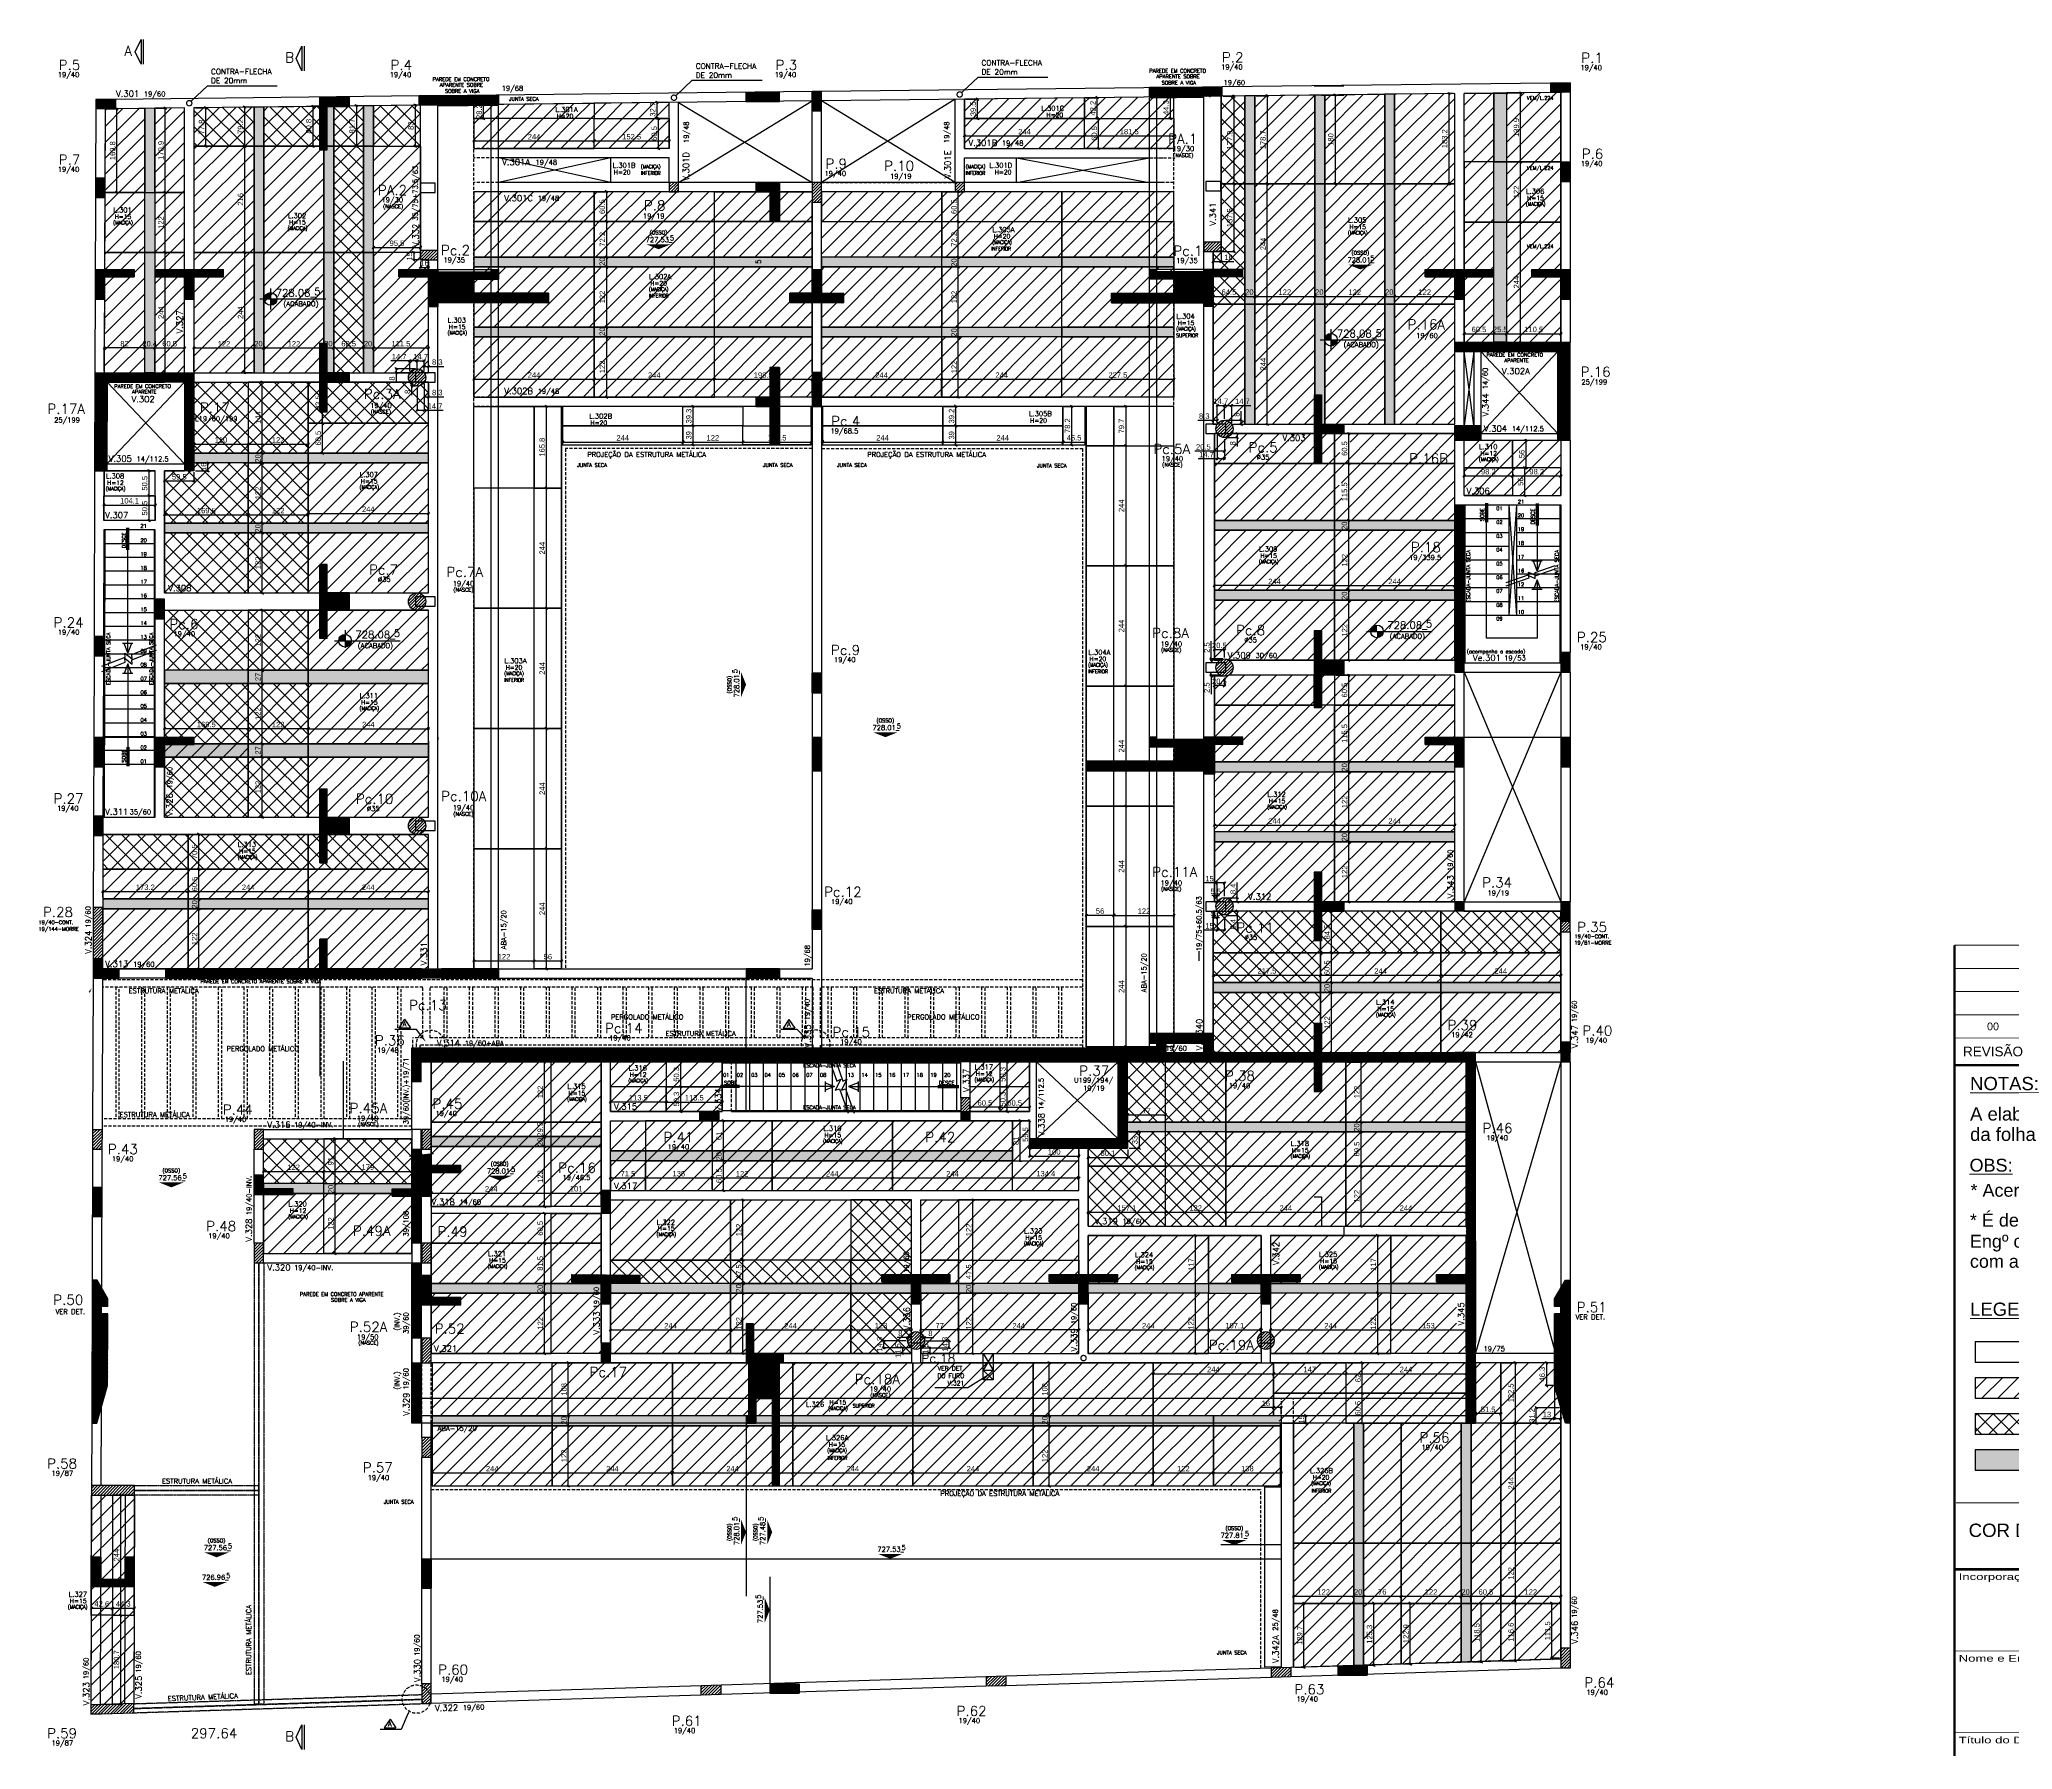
# Model space of a CAD drawing. Extents: x 534 to 8035, y 2354 to 7562.
# Drawn here: x 2622 to 6627, y 3728 to 7199 of the extents above; entities that cross this region are included whole.
import ezdxf
from ezdxf.enums import TextEntityAlignment as Align

# ---------------------------------------------------------------- set-up
doc = ezdxf.new("R2010")
doc.units = 0
doc.linetypes.add('HIDDEN', pattern=[9.525, 6.35, -3.175])
doc.layers.get('0').update_dxf_attribs({"color": 9, "linetype": 'CONTINUOUS'})
doc.layers.get('DEFPOINTS').update_dxf_attribs({"linetype": 'CONTINUOUS'})
for name, color, linetype in [('___HIDRAULICA', 30, 'CONTINUOUS'), ('CONTRA-FLECHA', 152, 'CONTINUOUS'), ('CORTE-FORMA', 1, 'CONTINUOUS'), ('COTA', 241, 'CONTINUOUS'), ('ESCADA', 8, 'CONTINUOUS'), ('ESTRUTURA METALICA', 80, 'HIDDEN'), ('FO-HACHURA_PILAR-CONT', 252, 'CONTINUOUS'), ('FO-HACHURA_PILAR-MORRE', 252, 'CONTINUOUS'), ('FO-TEXTO-LAJES', 152, 'CONTINUOUS'), ('FO-TEXTO-VIGAS', 3, 'CONTINUOUS'), ('NIVEL', 3, 'CONTINUOUS'), ('NIVEL-ARQUITETURA', 3, 'CONTINUOUS'), ('P-C', 1, 'CONTINUOUS'), ('P-M', 7, 'CONTINUOUS'), ('P-N', 5, 'CONTINUOUS'), ('Painéis', 200, 'CONTINUOUS'), ('PAREDE', 191, 'CONTINUOUS'), ('Reaproveitamento', 251, 'CONTINUOUS'), ('SETAS', 8, 'CONTINUOUS'), ('TEXTO', 3, 'CONTINUOUS'), ('TIRAS REESCORAMENTO', 252, 'CONTINUOUS')]:
    doc.layers.add(name, color=color, linetype=linetype)
for name, color, linetype, lineweight in [('CARIMBO', 7, 'CONTINUOUS', 9), ('FO-Textos dos pilares', 3, 'CONTINUOUS', 20), ('FO-Vigas', 2, 'CONTINUOUS', 30), ('Folhas', 255, 'CONTINUOUS', 9), ('SEM LAJE', 8, 'CONTINUOUS', 30)]:
    doc.layers.add(name, color=color, linetype=linetype, lineweight=lineweight)
doc.styles.add('A', font='ARLRDBD.TTF')
doc.styles.add('ARIAL', font='arial.ttf')
doc.styles.add('MillsCAD', font='romans.shx', dxfattribs={"width": 0.8})
doc.styles.add('ROMANS', font='romans.shx')
doc.styles.add('Tecnologia', font='')
doc.styles.add('VERDANA', font='verdana.ttf', dxfattribs={"oblique": 15})
doc.styles.get('Tecnologia').set_extended_font_data('Forgotten Futurist')
doc.dimstyles.new('COTA LAJE', dxfattribs={"dimtxt": 11, "dimasz": 5, "dimexe": 2, "dimexo": 3, "dimgap": 3, "dimtad": 3, "dimdec": 1, "dimzin": 12, "dimdsep": 46, "dimtxsty": 'ARIAL', "dimblk": 'OBLIQUE', "dimcen": 10, "dimdle": 2, "dimclrd": 5, "dimclre": 5, "dimclrt": 2, "dimadec": 0, "dimazin": 3, "dimtfac": 1, "dimtdec": 1, "dimtmove": 0, "dimatfit": 3, "dimldrblk": 'OBLIQUE', "dimfxl": 1, "dimlwd": -1, "dimlwe": -1, "dimarcsym": 1})
doc.dimstyles.new('NOTA', dxfattribs={"dimscale": 5, "dimtxt": 2, "dimasz": 2, "dimexe": 1.5, "dimexo": 2, "dimgap": 1, "dimtad": 1, "dimdec": 1, "dimzin": 12, "dimdsep": 46, "dimtxsty": 'ROMANS', "dimcen": 0.09, "dimclrd": 8, "dimclre": 8, "dimclrt": 3, "dimadec": 0, "dimazin": 0, "dimtfac": 1, "dimtdec": 1, "dimtofl": 0, "dimtmove": 0, "dimatfit": 3, "dimfxl": 1, "dimtolj": 1, "dimtzin": 12, "dimarcsym": 0})
pattern_1 = [(45, (1811.6567, 3338.154), (-1.3258252, 1.3258252), [])]
pattern_2 = [(45, (-8897.1667, 12460.0115), (-1.32582521, 1.32582521), [])]
pattern_3 = [(45, (-9116.387, 12460.0115), (-3.0935922, 3.0935922), [])]
pattern_4 = [(45, (-9116.387, 12475.0115), (-3.0935922, 3.0935922), [])]
pattern_5 = [(45, (-2310.0819, 12460.0115), (-1.3258252, 1.3258252), [])]
pattern_6 = [(45, (-9116.387, 12460.0115), (-1.32582521, 1.32582521), [])]
pattern_7 = [(45, (-2310.0819, 12460.0115), (-1.3258252, 1.3258252), [])]
pattern_8 = [(45, (-2310.0819, 12460.0115), (-1.3258252, 1.3258252), [])]
pattern_9 = [(45, (-9108.887, 12460.0115), (-3.0935922, 3.0935922), [])]
pattern_10 = [(45, (-9123.887, 12460.0115), (-3.0935922, 3.0935922), [])]
pattern_11 = [(45, (1811.6567, 3338.154), (-3.093592, 3.093592), [])]
pattern_12 = [(45, (1811.6567, 3338.154), (-1.3258252, 1.3258252), [])]
pattern_13 = [(45, (2e-10, -490.465), (-16.16446, 16.16446), [])]
pattern_14 = [(45, (0, -348.465), (-16.16446, 16.16446), [])]
pattern_15 = [(45, (2298.967, -169.965), (-16.16446, 16.16446), [])]
pattern_16 = [(45, (0, 142), (-16.16446, 16.16446), [])]
pattern_17 = [(45, (9e-13, -162.037), (-16.16446, 16.16446), [])]
pattern_18 = [(45, (370.066, 2e-12), (-16.16446, 16.16446), [])]

# ---------------------------------------------------------------- blocks, each defined once
blk = doc.blocks.new('_Oblique')
at = {"color": 0, "linetype": 'ByBlock', "lineweight": -2}
blk.add_line((-0.5, -0.5), (0.5, 0.5), dxfattribs=at)
blk = doc.blocks.new('*D161')
at = {"layer": 'COTA', "color": 5, "linetype": 'Continuous', "transparency": 16777216}
for p, q in [((3778.6, 4887.9), (3854.1, 4887.9)), ((3780.6, 4865.4), (3780.6, 4889.9)), ((3852.1, 4865.4), (3852.1, 4889.9))]:
    blk.add_line(p, q, dxfattribs=at)
at = {"layer": 'DEFPOINTS', "color": 0, "linetype": 'Continuous', "transparency": 16777216}
for p in [(3852.1, 4887.9), (3780.6, 4862.4), (3852.1, 4862.4)]:
    blk.add_point(p, dxfattribs=at)
at = {"layer": 'COTA', "color": 5, "linetype": 'Continuous', "transparency": 16777216, "xscale": 5, "yscale": 5, "zscale": 5, "rotation": 180}
blk.add_blockref('_Oblique', (3780.6, 4887.9), dxfattribs=at)
at = {"layer": 'COTA', "color": 5, "linetype": 'Continuous', "transparency": 16777216, "xscale": 5, "yscale": 5, "zscale": 5}
blk.add_blockref('_Oblique', (3852.1, 4887.9), dxfattribs=at)
at = {"layer": 'COTA', "color": 2, "linetype": 'Continuous', "transparency": 16777216, "insert": (3816.4, 4896.5), "char_height": 11, "attachment_point": 5, "style": 'ARIAL'}
blk.add_mtext('71.5', dxfattribs=at)
blk = doc.blocks.new('*D162')
at = {"layer": 'COTA', "color": 5, "linetype": 'Continuous', "transparency": 16777216}
for p, q in [((3850.1, 4887.9), (3989.1, 4887.9)), ((3852.1, 4865.4), (3852.1, 4889.9)), ((3987.1, 4865.4), (3987.1, 4889.9))]:
    blk.add_line(p, q, dxfattribs=at)
at = {"layer": 'DEFPOINTS', "color": 0, "linetype": 'Continuous', "transparency": 16777216}
for p in [(3987.1, 4887.9), (3852.1, 4862.4), (3987.1, 4862.4)]:
    blk.add_point(p, dxfattribs=at)
at = {"layer": 'COTA', "color": 5, "linetype": 'Continuous', "transparency": 16777216, "xscale": 5, "yscale": 5, "zscale": 5, "rotation": 180}
blk.add_blockref('_Oblique', (3852.1, 4887.9), dxfattribs=at)
at = {"layer": 'COTA', "color": 5, "linetype": 'Continuous', "transparency": 16777216, "xscale": 5, "yscale": 5, "zscale": 5}
blk.add_blockref('_Oblique', (3987.1, 4887.9), dxfattribs=at)
at = {"layer": 'COTA', "color": 2, "linetype": 'Continuous', "transparency": 16777216, "insert": (3919.6, 4896.5), "char_height": 11, "attachment_point": 5, "style": 'ARIAL'}
blk.add_mtext('135', dxfattribs=at)
blk = doc.blocks.new('*D163')
at = {"layer": 'COTA', "color": 5, "linetype": 'Continuous', "transparency": 16777216}
for p, q in [((3985.1, 4887.9), (4111.1, 4887.9)), ((3987.1, 4865.4), (3987.1, 4889.9)), ((4109.1, 4865.4), (4109.1, 4889.9))]:
    blk.add_line(p, q, dxfattribs=at)
at = {"layer": 'DEFPOINTS', "color": 0, "linetype": 'Continuous', "transparency": 16777216}
for p in [(4109.1, 4887.9), (3987.1, 4862.4), (4109.1, 4862.4)]:
    blk.add_point(p, dxfattribs=at)
at = {"layer": 'COTA', "color": 5, "linetype": 'Continuous', "transparency": 16777216, "xscale": 5, "yscale": 5, "zscale": 5, "rotation": 180}
blk.add_blockref('_Oblique', (3987.1, 4887.9), dxfattribs=at)
at = {"layer": 'COTA', "color": 5, "linetype": 'Continuous', "transparency": 16777216, "xscale": 5, "yscale": 5, "zscale": 5}
blk.add_blockref('_Oblique', (4109.1, 4887.9), dxfattribs=at)
at = {"layer": 'COTA', "color": 2, "linetype": 'Continuous', "transparency": 16777216, "insert": (4048.1, 4896.4), "char_height": 11, "attachment_point": 5, "style": 'ARIAL'}
blk.add_mtext('122', dxfattribs=at)
blk = doc.blocks.new('*D164')
at = {"layer": 'COTA', "color": 5, "linetype": 'Continuous', "transparency": 16777216}
for p, q in [((4107.1, 4887.9), (4355.1, 4887.9)), ((4109.1, 4865.4), (4109.1, 4889.9)), ((4353.1, 4865.4), (4353.1, 4889.9))]:
    blk.add_line(p, q, dxfattribs=at)
at = {"layer": 'DEFPOINTS', "color": 0, "linetype": 'Continuous', "transparency": 16777216}
for p in [(4353.1, 4887.9), (4109.1, 4862.4), (4353.1, 4862.4)]:
    blk.add_point(p, dxfattribs=at)
at = {"layer": 'COTA', "color": 5, "linetype": 'Continuous', "transparency": 16777216, "xscale": 5, "yscale": 5, "zscale": 5, "rotation": 180}
blk.add_blockref('_Oblique', (4109.1, 4887.9), dxfattribs=at)
at = {"layer": 'COTA', "color": 5, "linetype": 'Continuous', "transparency": 16777216, "xscale": 5, "yscale": 5, "zscale": 5}
blk.add_blockref('_Oblique', (4353.1, 4887.9), dxfattribs=at)
at = {"layer": 'COTA', "color": 2, "linetype": 'Continuous', "transparency": 16777216, "insert": (4231.1, 4896.4), "char_height": 11, "attachment_point": 5, "style": 'ARIAL'}
blk.add_mtext('244', dxfattribs=at)
blk = doc.blocks.new('*D165')
at = {"layer": 'COTA', "color": 5, "linetype": 'Continuous', "transparency": 16777216}
for p, q in [((3990.1, 4922.9), (4011.9, 4922.9)), ((4009.9, 4860.4), (4009.9, 4924.9)), ((3990.1, 4862.4), (4011.9, 4862.4))]:
    blk.add_line(p, q, dxfattribs=at)
at = {"layer": 'DEFPOINTS', "color": 0, "linetype": 'Continuous', "transparency": 16777216}
for p in [(3987.1, 4922.9), (4009.9, 4922.9), (3987.1, 4862.4)]:
    blk.add_point(p, dxfattribs=at)
at = {"layer": 'COTA', "color": 5, "linetype": 'Continuous', "transparency": 16777216, "xscale": 5, "yscale": 5, "zscale": 5}
for p, rotation in [((4009.9, 4922.9), 90), ((4009.9, 4862.4), 270)]:
    blk.add_blockref('_Oblique', p, dxfattribs=dict(at, rotation=rotation))
at = {"layer": 'COTA', "color": 2, "linetype": 'Continuous', "transparency": 16777216, "insert": (4001.2, 4892.6), "char_height": 11, "attachment_point": 5, "rotation": 90, "style": 'ARIAL'}
blk.add_mtext('60.5', dxfattribs=at)
blk = doc.blocks.new('*D166')
at = {"layer": 'COTA', "color": 5, "linetype": 'Continuous', "transparency": 16777216}
for p, q in [((3990.1, 4942.9), (4011.9, 4942.9)), ((4009.9, 4920.9), (4009.9, 4944.9)), ((3990.1, 4922.9), (4011.9, 4922.9))]:
    blk.add_line(p, q, dxfattribs=at)
at = {"layer": 'DEFPOINTS', "color": 0, "linetype": 'Continuous', "transparency": 16777216}
for p in [(3987.1, 4942.9), (4009.9, 4942.9), (3987.1, 4922.9)]:
    blk.add_point(p, dxfattribs=at)
at = {"layer": 'COTA', "color": 5, "linetype": 'Continuous', "transparency": 16777216, "xscale": 5, "yscale": 5, "zscale": 5}
for p, rotation in [((4009.9, 4942.9), 90), ((4009.9, 4922.9), 270)]:
    blk.add_blockref('_Oblique', p, dxfattribs=dict(at, rotation=rotation))
at = {"layer": 'COTA', "color": 2, "linetype": 'Continuous', "transparency": 16777216, "insert": (4001.2, 4931.9), "char_height": 11, "attachment_point": 5, "rotation": 90, "style": 'ARIAL'}
blk.add_mtext('20', dxfattribs=at)
blk = doc.blocks.new('*D167')
at = {"layer": 'COTA', "color": 5, "linetype": 'Continuous', "transparency": 16777216}
for p, q in [((3990.1, 5003.9), (4011.9, 5003.9)), ((4009.9, 4940.9), (4009.9, 5005.9)), ((3990.1, 4942.9), (4011.9, 4942.9))]:
    blk.add_line(p, q, dxfattribs=at)
at = {"layer": 'DEFPOINTS', "color": 0, "linetype": 'Continuous', "transparency": 16777216}
for p in [(3987.1, 5003.9), (4009.9, 5003.9), (3987.1, 4942.9)]:
    blk.add_point(p, dxfattribs=at)
at = {"layer": 'COTA', "color": 5, "linetype": 'Continuous', "transparency": 16777216, "xscale": 5, "yscale": 5, "zscale": 5}
for p, rotation in [((4009.9, 5003.9), 90), ((4009.9, 4942.9), 270)]:
    blk.add_blockref('_Oblique', p, dxfattribs=dict(at, rotation=rotation))
at = {"layer": 'COTA', "color": 2, "linetype": 'Continuous', "transparency": 16777216, "insert": (4001.2, 4973.4), "char_height": 11, "attachment_point": 5, "rotation": 90, "style": 'ARIAL'}
blk.add_mtext('61', dxfattribs=at)
blk = doc.blocks.new('*D187')
at = {"layer": 'COTA', "color": 5, "linetype": 'Continuous', "transparency": 16777216}
for p, q in [((4027.6, 4653.8), (4051.8, 4653.8)), ((4049.8, 4529.8), (4049.8, 4655.8)), ((4027.6, 4531.8), (4051.8, 4531.8))]:
    blk.add_line(p, q, dxfattribs=at)
at = {"layer": 'DEFPOINTS', "color": 0, "linetype": 'Continuous', "transparency": 16777216}
for p in [(4024.6, 4653.8), (4049.8, 4653.8), (4024.6, 4531.8)]:
    blk.add_point(p, dxfattribs=at)
at = {"layer": 'COTA', "color": 5, "linetype": 'Continuous', "transparency": 16777216, "xscale": 5, "yscale": 5, "zscale": 5}
for p, rotation in [((4049.8, 4653.8), 90), ((4049.8, 4531.8), 270)]:
    blk.add_blockref('_Oblique', p, dxfattribs=dict(at, rotation=rotation))
at = {"layer": 'COTA', "color": 2, "linetype": 'Continuous', "transparency": 16777216, "insert": (4041.3, 4592.8), "char_height": 11, "attachment_point": 5, "rotation": 90, "style": 'ARIAL'}
blk.add_mtext('122', dxfattribs=at)
blk = doc.blocks.new('*D188')
at = {"layer": 'COTA', "color": 5, "linetype": 'Continuous', "transparency": 16777216}
for p, q in [((4027.6, 4673.8), (4051.8, 4673.8)), ((4027.6, 4653.8), (4051.8, 4653.8)), ((4049.8, 4651.8), (4049.8, 4675.8))]:
    blk.add_line(p, q, dxfattribs=at)
at = {"layer": 'DEFPOINTS', "color": 0, "linetype": 'Continuous', "transparency": 16777216}
for p in [(4024.6, 4673.8), (4024.6, 4653.8), (4049.8, 4673.8)]:
    blk.add_point(p, dxfattribs=at)
at = {"layer": 'COTA', "color": 5, "linetype": 'Continuous', "transparency": 16777216, "xscale": 5, "yscale": 5, "zscale": 5}
for p, rotation in [((4049.8, 4673.8), 90), ((4049.8, 4653.8), 270)]:
    blk.add_blockref('_Oblique', p, dxfattribs=dict(at, rotation=rotation))
at = {"layer": 'COTA', "color": 2, "linetype": 'Continuous', "transparency": 16777216, "insert": (4041.2, 4663.8), "char_height": 11, "attachment_point": 5, "rotation": 90, "style": 'ARIAL'}
blk.add_mtext('20', dxfattribs=at)
blk = doc.blocks.new('*D207')
at = {"layer": 'COTA', "color": 5, "linetype": 'Continuous', "transparency": 16777216}
for p, q in [((5276.7, 4911.9), (5306.4, 4911.9)), ((5304.4, 4787.9), (5304.4, 4913.9)), ((5276.7, 4789.9), (5306.4, 4789.9))]:
    blk.add_line(p, q, dxfattribs=at)
at = {"layer": 'DEFPOINTS', "color": 0, "linetype": 'Continuous', "transparency": 16777216}
for p in [(5273.7, 4911.9), (5304.4, 4911.9), (5273.7, 4789.9)]:
    blk.add_point(p, dxfattribs=at)
at = {"layer": 'COTA', "color": 5, "linetype": 'Continuous', "transparency": 16777216, "xscale": 5, "yscale": 5, "zscale": 5}
for p, rotation in [((5304.4, 4911.9), 90), ((5304.4, 4789.9), 270)]:
    blk.add_blockref('_Oblique', p, dxfattribs=dict(at, rotation=rotation))
at = {"layer": 'COTA', "color": 2, "linetype": 'Continuous', "transparency": 16777216, "insert": (5295.8, 4850.9), "char_height": 11, "attachment_point": 5, "rotation": 90, "style": 'ARIAL'}
blk.add_mtext('122', dxfattribs=at)
blk = doc.blocks.new('*D208')
at = {"layer": 'COTA', "color": 5, "linetype": 'Continuous', "transparency": 16777216}
for p, q in [((5276.7, 5001.3), (5306.4, 5001.3)), ((5276.7, 4981.3), (5306.4, 4981.3)), ((5304.4, 4979.3), (5304.4, 5003.3))]:
    blk.add_line(p, q, dxfattribs=at)
at = {"layer": 'DEFPOINTS', "color": 0, "linetype": 'Continuous', "transparency": 16777216}
for p in [(5273.7, 5001.3), (5273.7, 4981.3), (5304.4, 5001.3)]:
    blk.add_point(p, dxfattribs=at)
at = {"layer": 'COTA', "color": 5, "linetype": 'Continuous', "transparency": 16777216, "xscale": 5, "yscale": 5, "zscale": 5}
for p, rotation in [((5304.4, 5001.3), 90), ((5304.4, 4981.3), 270)]:
    blk.add_blockref('_Oblique', p, dxfattribs=dict(at, rotation=rotation))
at = {"layer": 'COTA', "color": 2, "linetype": 'Continuous', "transparency": 16777216, "insert": (5295.7, 4990.3), "char_height": 11, "attachment_point": 5, "rotation": 90, "style": 'ARIAL'}
blk.add_mtext('20', dxfattribs=at)
blk = doc.blocks.new('*D209')
at = {"layer": 'COTA', "color": 5, "linetype": 'Continuous', "transparency": 16777216}
for p, q in [((5276.7, 4981.3), (5306.4, 4981.3)), ((5304.4, 4909.9), (5304.4, 4983.3)), ((5276.7, 4911.9), (5306.4, 4911.9))]:
    blk.add_line(p, q, dxfattribs=at)
at = {"layer": 'DEFPOINTS', "color": 0, "linetype": 'Continuous', "transparency": 16777216}
for p in [(5273.7, 4981.3), (5304.4, 4981.3), (5273.7, 4911.9)]:
    blk.add_point(p, dxfattribs=at)
at = {"layer": 'COTA', "color": 5, "linetype": 'Continuous', "transparency": 16777216, "xscale": 5, "yscale": 5, "zscale": 5}
for p, rotation in [((5304.4, 4981.3), 90), ((5304.4, 4911.9), 270)]:
    blk.add_blockref('_Oblique', p, dxfattribs=dict(at, rotation=rotation))
at = {"layer": 'COTA', "color": 2, "linetype": 'Continuous', "transparency": 16777216, "insert": (5295.7, 4946.6), "char_height": 11, "attachment_point": 5, "rotation": 90, "style": 'ARIAL'}
blk.add_mtext('69.5', dxfattribs=at)
blk = doc.blocks.new('*D210')
at = {"layer": 'COTA', "color": 5, "linetype": 'Continuous', "transparency": 16777216}
for p, q in [((5276.7, 5123.3), (5306.4, 5123.3)), ((5304.4, 4999.3), (5304.4, 5125.3)), ((5276.7, 5001.3), (5306.4, 5001.3))]:
    blk.add_line(p, q, dxfattribs=at)
at = {"layer": 'DEFPOINTS', "color": 0, "linetype": 'Continuous', "transparency": 16777216}
for p in [(5273.7, 5123.3), (5304.4, 5123.3), (5273.7, 5001.3)]:
    blk.add_point(p, dxfattribs=at)
at = {"layer": 'COTA', "color": 5, "linetype": 'Continuous', "transparency": 16777216, "xscale": 5, "yscale": 5, "zscale": 5}
for p, rotation in [((5304.4, 5123.3), 90), ((5304.4, 5001.3), 270)]:
    blk.add_blockref('_Oblique', p, dxfattribs=dict(at, rotation=rotation))
at = {"layer": 'COTA', "color": 2, "linetype": 'Continuous', "transparency": 16777216, "insert": (5295.8, 5062.3), "char_height": 11, "attachment_point": 5, "rotation": 90, "style": 'ARIAL'}
blk.add_mtext('122', dxfattribs=at)
blk = doc.blocks.new('A$7E7C12FE37355')
at = {"layer": 'ESTRUTURA METALICA'}
for p, q in [((3305, 179), (3305, 9139)), ((3305, 9139), (3495, 9139)), ((3397, 179), (3397, 9139)), ((3400, 179), (3400, 9139)), ((3403, 179), (3403, 9139)), ((3495, 9139), (3495, 179)), ((871, 4617), (3397, 4617)), ((871, 4427), (871, 4617)), ((871, 4525), (3397, 4525)), ((871, 4522), (3397, 4522)), ((871, 4519), (3397, 4519)), ((3397, 4427), (871, 4427)), ((3397, 4617), (3397, 4427)), ((854, 190), (6704, 376)), ((860, 0), (854, 190)), ((857, 98), (6707, 284)), ((857, 95), (6707, 281)), ((857, 92), (6707, 278)), ((6710, 186), (860, 0)), ((3495, 179), (3305, 179)), ((6704, 376), (6710, 186))]:
    blk.add_line(p, q, dxfattribs=at)
blk = doc.blocks.new('*D364')
at = {"layer": 'DEFPOINTS', "color": 0, "linetype": 'Continuous', "transparency": 16777216}
for p in [(2855.7, 6766.4), (2876.9, 6766.4), (2855.7, 6522.4)]:
    blk.add_point(p, dxfattribs=at)
at = {"layer": 'Painéis', "color": 5, "linetype": 'Continuous', "transparency": 16777216}
for p, q in [((2858.7, 6766.4), (2878.9, 6766.4)), ((2876.9, 6520.4), (2876.9, 6768.4)), ((2858.7, 6522.4), (2878.9, 6522.4))]:
    blk.add_line(p, q, dxfattribs=at)
at = {"layer": 'Painéis', "color": 5, "linetype": 'Continuous', "transparency": 16777216, "xscale": 5, "yscale": 5, "zscale": 5}
for p, rotation in [((2876.9, 6766.4), 90), ((2876.9, 6522.4), 270)]:
    blk.add_blockref('_Oblique', p, dxfattribs=dict(at, rotation=rotation))
at = {"layer": 'Painéis', "color": 2, "linetype": 'Continuous', "transparency": 16777216, "insert": (2868.3, 6644.4), "char_height": 11, "attachment_point": 5, "rotation": 90, "style": 'ARIAL'}
blk.add_mtext('244', dxfattribs=at)
blk = doc.blocks.new('*D365')
at = {"layer": 'DEFPOINTS', "color": 0, "linetype": 'Continuous', "transparency": 16777216}
for p in [(2855.7, 6888.4), (2876.9, 6888.4), (2855.7, 6766.4)]:
    blk.add_point(p, dxfattribs=at)
at = {"layer": 'Painéis', "color": 5, "linetype": 'Continuous', "transparency": 16777216}
for p, q in [((2876.9, 6764.4), (2876.9, 6890.4)), ((2858.7, 6888.4), (2878.9, 6888.4)), ((2858.7, 6766.4), (2878.9, 6766.4))]:
    blk.add_line(p, q, dxfattribs=at)
at = {"layer": 'Painéis', "color": 5, "linetype": 'Continuous', "transparency": 16777216, "xscale": 5, "yscale": 5, "zscale": 5}
for p, rotation in [((2876.9, 6888.4), 90), ((2876.9, 6766.4), 270)]:
    blk.add_blockref('_Oblique', p, dxfattribs=dict(at, rotation=rotation))
at = {"layer": 'Painéis', "color": 2, "linetype": 'Continuous', "transparency": 16777216, "insert": (2868.3, 6827.4), "char_height": 11, "attachment_point": 5, "rotation": 90, "style": 'ARIAL'}
blk.add_mtext('122', dxfattribs=at)
blk = doc.blocks.new('*D366')
at = {"layer": 'DEFPOINTS', "color": 0, "linetype": 'Continuous', "transparency": 16777216}
for p in [(2855.7, 7059.3), (2876.9, 7059.3), (2855.7, 6888.4)]:
    blk.add_point(p, dxfattribs=at)
at = {"layer": 'Painéis', "color": 5, "linetype": 'Continuous', "transparency": 16777216}
for p, q in [((2858.7, 7059.3), (2878.9, 7059.3)), ((2876.9, 6886.4), (2876.9, 7061.3)), ((2858.7, 6888.4), (2878.9, 6888.4))]:
    blk.add_line(p, q, dxfattribs=at)
at = {"layer": 'Painéis', "color": 5, "linetype": 'Continuous', "transparency": 16777216, "xscale": 5, "yscale": 5, "zscale": 5}
for p, rotation in [((2876.9, 7059.3), 90), ((2876.9, 6888.4), 270)]:
    blk.add_blockref('_Oblique', p, dxfattribs=dict(at, rotation=rotation))
at = {"layer": 'Painéis', "color": 2, "linetype": 'Continuous', "transparency": 16777216, "insert": (2868.2, 6973.8), "char_height": 11, "attachment_point": 5, "rotation": 90, "style": 'ARIAL'}
blk.add_mtext('170.9', dxfattribs=at)
blk = doc.blocks.new('*D367')
at = {"layer": 'DEFPOINTS', "color": 0, "linetype": 'Continuous', "transparency": 16777216}
for p in [(2753.3, 6572.7), (2753.3, 6522.6), (2835.3, 6522.4)]:
    blk.add_point(p, dxfattribs=at)
at = {"layer": 'Painéis', "color": 5, "linetype": 'Continuous', "transparency": 16777216}
for p, q in [((2837.3, 6572.7), (2751.3, 6572.7)), ((2753.3, 6525.6), (2753.3, 6574.7)), ((2835.3, 6525.4), (2835.3, 6574.7))]:
    blk.add_line(p, q, dxfattribs=at)
at = {"layer": 'Painéis', "color": 5, "linetype": 'Continuous', "transparency": 16777216, "xscale": 5, "yscale": 5, "zscale": 5, "rotation": 180}
blk.add_blockref('_Oblique', (2753.3, 6572.7), dxfattribs=at)
at = {"layer": 'Painéis', "color": 5, "linetype": 'Continuous', "transparency": 16777216, "xscale": 5, "yscale": 5, "zscale": 5}
blk.add_blockref('_Oblique', (2835.3, 6572.7), dxfattribs=at)
at = {"layer": 'Painéis', "color": 2, "linetype": 'Continuous', "transparency": 16777216, "insert": (2794.3, 6581.3), "char_height": 11, "attachment_point": 5, "style": 'ARIAL'}
blk.add_mtext('82', dxfattribs=at)
blk = doc.blocks.new('*D368')
at = {"layer": 'DEFPOINTS', "color": 0, "linetype": 'Continuous', "transparency": 16777216}
for p in [(2855.7, 6572.7), (2835.3, 6522.4), (2855.7, 6522.4)]:
    blk.add_point(p, dxfattribs=at)
at = {"layer": 'Painéis', "color": 5, "linetype": 'Continuous', "transparency": 16777216}
for p, q in [((2833.3, 6572.7), (2857.7, 6572.7)), ((2835.3, 6525.4), (2835.3, 6574.7)), ((2855.7, 6525.4), (2855.7, 6574.7))]:
    blk.add_line(p, q, dxfattribs=at)
at = {"layer": 'Painéis', "color": 5, "linetype": 'Continuous', "transparency": 16777216, "xscale": 5, "yscale": 5, "zscale": 5, "rotation": 180}
blk.add_blockref('_Oblique', (2835.3, 6572.7), dxfattribs=at)
at = {"layer": 'Painéis', "color": 5, "linetype": 'Continuous', "transparency": 16777216, "xscale": 5, "yscale": 5, "zscale": 5}
blk.add_blockref('_Oblique', (2855.7, 6572.7), dxfattribs=at)
at = {"layer": 'Painéis', "color": 2, "linetype": 'Continuous', "transparency": 16777216, "insert": (2845.5, 6581.3), "char_height": 11, "attachment_point": 5, "style": 'ARIAL'}
blk.add_mtext('20.4', dxfattribs=at)
blk = doc.blocks.new('*D369')
at = {"layer": 'DEFPOINTS', "color": 0, "linetype": 'Continuous', "transparency": 16777216}
for p in [(2916.2, 6572.7), (2855.7, 6522.4), (2916.2, 6522.4)]:
    blk.add_point(p, dxfattribs=at)
at = {"layer": 'Painéis', "color": 5, "linetype": 'Continuous', "transparency": 16777216}
for p, q in [((2853.7, 6572.7), (2918.2, 6572.7)), ((2855.7, 6525.4), (2855.7, 6574.7)), ((2916.2, 6525.4), (2916.2, 6574.7))]:
    blk.add_line(p, q, dxfattribs=at)
at = {"layer": 'Painéis', "color": 5, "linetype": 'Continuous', "transparency": 16777216, "xscale": 5, "yscale": 5, "zscale": 5, "rotation": 180}
blk.add_blockref('_Oblique', (2855.7, 6572.7), dxfattribs=at)
at = {"layer": 'Painéis', "color": 5, "linetype": 'Continuous', "transparency": 16777216, "xscale": 5, "yscale": 5, "zscale": 5}
blk.add_blockref('_Oblique', (2916.2, 6572.7), dxfattribs=at)
at = {"layer": 'Painéis', "color": 2, "linetype": 'Continuous', "transparency": 16777216, "insert": (2885.9, 6581.3), "char_height": 11, "attachment_point": 5, "style": 'ARIAL'}
blk.add_mtext('60.5', dxfattribs=at)
blk = doc.blocks.new('*D370')
at = {"layer": 'DEFPOINTS', "color": 0, "linetype": 'Continuous', "transparency": 16777216}
for p in [(3388.2, 6530.4), (3346, 6522.4), (3388.2, 6522.4)]:
    blk.add_point(p, dxfattribs=at)
at = {"layer": 'Painéis', "color": 5, "linetype": 'Continuous', "transparency": 16777216}
for p, q in [((3385.2, 6530.4), (3344, 6530.4)), ((3346, 6532.4), (3346, 6522.4)), ((3385.2, 6522.4), (3344, 6522.4)), ((3346, 6522.4), (3346, 6504.1))]:
    blk.add_line(p, q, dxfattribs=at)
at = {"layer": 'Painéis', "color": 5, "linetype": 'Continuous', "transparency": 16777216, "xscale": 5, "yscale": 5, "zscale": 5}
for p, rotation in [((3346, 6530.4), 90), ((3346, 6522.4), 270)]:
    blk.add_blockref('_Oblique', p, dxfattribs=dict(at, rotation=rotation))
at = {"layer": 'Painéis', "color": 2, "linetype": 'Continuous', "transparency": 16777216, "insert": (3337.3, 6510.7), "char_height": 11, "attachment_point": 5, "rotation": 90, "style": 'ARIAL'}
blk.add_mtext('8', dxfattribs=at)
blk = doc.blocks.new('*D371')
at = {"layer": 'DEFPOINTS', "color": 0, "linetype": 'Continuous', "transparency": 16777216}
for p in [(3373.5, 6546.5), (3373.5, 6522.4), (3388.2, 6522.4)]:
    blk.add_point(p, dxfattribs=at)
at = {"layer": 'Painéis', "color": 5, "linetype": 'Continuous', "transparency": 16777216}
for p, q in [((3373.5, 6546.5), (3334.9, 6546.5)), ((3373.5, 6525.4), (3373.5, 6548.5)), ((3390.2, 6546.5), (3373.5, 6546.5)), ((3388.2, 6525.4), (3388.2, 6548.5))]:
    blk.add_line(p, q, dxfattribs=at)
at = {"layer": 'Painéis', "color": 5, "linetype": 'Continuous', "transparency": 16777216, "xscale": 5, "yscale": 5, "zscale": 5, "rotation": 180}
blk.add_blockref('_Oblique', (3373.5, 6546.5), dxfattribs=at)
at = {"layer": 'Painéis', "color": 5, "linetype": 'Continuous', "transparency": 16777216, "xscale": 5, "yscale": 5, "zscale": 5}
blk.add_blockref('_Oblique', (3388.2, 6546.5), dxfattribs=at)
at = {"layer": 'Painéis', "color": 2, "linetype": 'Continuous', "transparency": 16777216, "insert": (3351.7, 6555), "char_height": 11, "attachment_point": 5, "style": 'ARIAL'}
blk.add_mtext('14.7', dxfattribs=at)
blk = doc.blocks.new('*D372')
at = {"layer": 'DEFPOINTS', "color": 0, "linetype": 'Continuous', "transparency": 16777216}
for p in [(3388.2, 6530.4), (3402.9, 6546.5), (3402.9, 6522.4)]:
    blk.add_point(p, dxfattribs=at)
at = {"layer": 'Painéis', "color": 5, "linetype": 'Continuous', "transparency": 16777216}
for p, q in [((3386.2, 6546.5), (3404.9, 6546.5)), ((3388.2, 6533.4), (3388.2, 6548.5)), ((3402.9, 6525.4), (3402.9, 6548.5))]:
    blk.add_line(p, q, dxfattribs=at)
at = {"layer": 'Painéis', "color": 5, "linetype": 'Continuous', "transparency": 16777216, "xscale": 5, "yscale": 5, "zscale": 5, "rotation": 180}
blk.add_blockref('_Oblique', (3388.2, 6546.5), dxfattribs=at)
at = {"layer": 'Painéis', "color": 5, "linetype": 'Continuous', "transparency": 16777216, "xscale": 5, "yscale": 5, "zscale": 5}
blk.add_blockref('_Oblique', (3402.9, 6546.5), dxfattribs=at)
at = {"layer": 'Painéis', "color": 2, "linetype": 'Continuous', "transparency": 16777216, "insert": (3395.5, 6555), "char_height": 11, "attachment_point": 5, "style": 'ARIAL'}
blk.add_mtext('14.7', dxfattribs=at)
blk = doc.blocks.new('*D373')
at = {"layer": 'DEFPOINTS', "color": 0, "linetype": 'Continuous', "transparency": 16777216}
for p in [(3411.2, 6535.3), (3402.9, 6522.4), (3411.2, 6522.4)]:
    blk.add_point(p, dxfattribs=at)
at = {"layer": 'Painéis', "color": 5, "linetype": 'Continuous', "transparency": 16777216}
for p, q in [((3400.9, 6535.3), (3411.2, 6535.3)), ((3402.9, 6525.4), (3402.9, 6537.3)), ((3411.2, 6525.4), (3411.2, 6537.3)), ((3411.2, 6535.3), (3442.2, 6535.3))]:
    blk.add_line(p, q, dxfattribs=at)
at = {"layer": 'Painéis', "color": 5, "linetype": 'Continuous', "transparency": 16777216, "xscale": 5, "yscale": 5, "zscale": 5, "rotation": 180}
blk.add_blockref('_Oblique', (3402.9, 6535.3), dxfattribs=at)
at = {"layer": 'Painéis', "color": 5, "linetype": 'Continuous', "transparency": 16777216, "xscale": 5, "yscale": 5, "zscale": 5}
blk.add_blockref('_Oblique', (3411.2, 6535.3), dxfattribs=at)
at = {"layer": 'Painéis', "color": 2, "linetype": 'Continuous', "transparency": 16777216, "insert": (3429.2, 6544), "char_height": 11, "attachment_point": 5, "style": 'ARIAL'}
blk.add_mtext('8.3', dxfattribs=at)
blk = doc.blocks.new('*D374')
at = {"layer": 'DEFPOINTS', "color": 0, "linetype": 'Continuous', "transparency": 16777216}
for p in [(3038.3, 6766.4), (3057.2, 6766.4), (3057.2, 6522.4)]:
    blk.add_point(p, dxfattribs=at)
at = {"layer": 'Painéis', "color": 5, "linetype": 'Continuous', "transparency": 16777216}
for p, q in [((3054.2, 6766.4), (3036.3, 6766.4)), ((3038.3, 6520.4), (3038.3, 6768.4)), ((3054.2, 6522.4), (3036.3, 6522.4))]:
    blk.add_line(p, q, dxfattribs=at)
at = {"layer": 'Painéis', "color": 5, "linetype": 'Continuous', "transparency": 16777216, "xscale": 5, "yscale": 5, "zscale": 5}
for p, rotation in [((3038.3, 6766.4), 90), ((3038.3, 6522.4), 270)]:
    blk.add_blockref('_Oblique', p, dxfattribs=dict(at, rotation=rotation))
at = {"layer": 'Painéis', "color": 2, "linetype": 'Continuous', "transparency": 16777216, "insert": (3029.8, 6644.4), "char_height": 11, "attachment_point": 5, "rotation": 90, "style": 'ARIAL'}
blk.add_mtext('244', dxfattribs=at)
blk = doc.blocks.new('*D375')
at = {"layer": 'DEFPOINTS', "color": 0, "linetype": 'Continuous', "transparency": 16777216}
for p in [(3038.3, 6982.4), (3057.2, 6982.4), (3057.2, 6766.4)]:
    blk.add_point(p, dxfattribs=at)
at = {"layer": 'Painéis', "color": 5, "linetype": 'Continuous', "transparency": 16777216}
for p, q in [((3054.2, 6982.4), (3036.3, 6982.4)), ((3038.3, 6764.4), (3038.3, 6984.4)), ((3054.2, 6766.4), (3036.3, 6766.4))]:
    blk.add_line(p, q, dxfattribs=at)
at = {"layer": 'Painéis', "color": 5, "linetype": 'Continuous', "transparency": 16777216, "xscale": 5, "yscale": 5, "zscale": 5}
for p, rotation in [((3038.3, 6982.4), 90), ((3038.3, 6766.4), 270)]:
    blk.add_blockref('_Oblique', p, dxfattribs=dict(at, rotation=rotation))
at = {"layer": 'Painéis', "color": 2, "linetype": 'Continuous', "transparency": 16777216, "insert": (3029.7, 6874.4), "char_height": 11, "attachment_point": 5, "rotation": 90, "style": 'ARIAL'}
blk.add_mtext('216', dxfattribs=at)
blk = doc.blocks.new('*D376')
at = {"layer": 'DEFPOINTS', "color": 0, "linetype": 'Continuous', "transparency": 16777216}
for p in [(3038.3, 7061.5), (3057.2, 7061.5), (3057.2, 6982.4)]:
    blk.add_point(p, dxfattribs=at)
at = {"layer": 'Painéis', "color": 5, "linetype": 'Continuous', "transparency": 16777216}
for p, q in [((3054.2, 7061.5), (3036.3, 7061.5)), ((3038.3, 6980.4), (3038.3, 7063.5)), ((3054.2, 6982.4), (3036.3, 6982.4))]:
    blk.add_line(p, q, dxfattribs=at)
at = {"layer": 'Painéis', "color": 5, "linetype": 'Continuous', "transparency": 16777216, "xscale": 5, "yscale": 5, "zscale": 5}
for p, rotation in [((3038.3, 7061.5), 90), ((3038.3, 6982.4), 270)]:
    blk.add_blockref('_Oblique', p, dxfattribs=dict(at, rotation=rotation))
at = {"layer": 'Painéis', "color": 2, "linetype": 'Continuous', "transparency": 16777216, "insert": (3029.7, 7022), "char_height": 11, "attachment_point": 5, "rotation": 90, "style": 'ARIAL'}
blk.add_mtext('79.2', dxfattribs=at)
blk = doc.blocks.new('*D377')
at = {"layer": 'DEFPOINTS', "color": 0, "linetype": 'Continuous', "transparency": 16777216}
for p in [(2935.2, 7060.2), (2959.4, 7060.2), (2935.2, 6982.4)]:
    blk.add_point(p, dxfattribs=at)
at = {"layer": 'Painéis', "color": 5, "linetype": 'Continuous', "transparency": 16777216}
for p, q in [((2938.2, 7060.2), (2961.4, 7060.2)), ((2959.4, 6980.4), (2959.4, 7062.2)), ((2938.2, 6982.4), (2961.4, 6982.4))]:
    blk.add_line(p, q, dxfattribs=at)
at = {"layer": 'Painéis', "color": 5, "linetype": 'Continuous', "transparency": 16777216, "xscale": 5, "yscale": 5, "zscale": 5}
for p, rotation in [((2959.4, 7060.2), 90), ((2959.4, 6982.4), 270)]:
    blk.add_blockref('_Oblique', p, dxfattribs=dict(at, rotation=rotation))
at = {"layer": 'Painéis', "color": 2, "linetype": 'Continuous', "transparency": 16777216, "insert": (2950.7, 7021.3), "char_height": 11, "attachment_point": 5, "rotation": 90, "style": 'ARIAL'}
blk.add_mtext('77.8', dxfattribs=at)
blk = doc.blocks.new('*D378')
at = {"layer": 'DEFPOINTS', "color": 0, "linetype": 'Continuous', "transparency": 16777216}
for p in [(2755.9, 7058.1), (2778.7, 7058.1), (2754.4, 6888.4)]:
    blk.add_point(p, dxfattribs=at)
at = {"layer": 'Painéis', "color": 5, "linetype": 'Continuous', "transparency": 16777216}
for p, q in [((2758.9, 7058.1), (2780.7, 7058.1)), ((2778.7, 6886.4), (2778.7, 7060.1)), ((2757.4, 6888.4), (2780.7, 6888.4))]:
    blk.add_line(p, q, dxfattribs=at)
at = {"layer": 'Painéis', "color": 5, "linetype": 'Continuous', "transparency": 16777216, "xscale": 5, "yscale": 5, "zscale": 5}
for p, rotation in [((2778.7, 7058.1), 90), ((2778.7, 6888.4), 270)]:
    blk.add_blockref('_Oblique', p, dxfattribs=dict(at, rotation=rotation))
at = {"layer": 'Painéis', "color": 2, "linetype": 'Continuous', "transparency": 16777216, "insert": (2770.1, 6973.2), "char_height": 11, "attachment_point": 5, "rotation": 90, "style": 'ARIAL'}
blk.add_mtext('169.8', dxfattribs=at)
blk = doc.blocks.new('*D379')
at = {"layer": 'DEFPOINTS', "color": 0, "linetype": 'Continuous', "transparency": 16777216}
for p in [(3199.2, 7063.2), (3176.8, 6982.4), (3199.2, 6982.4)]:
    blk.add_point(p, dxfattribs=at)
at = {"layer": 'Painéis', "color": 5, "linetype": 'Continuous', "transparency": 16777216}
for p, q in [((3196.2, 7063.2), (3174.8, 7063.2)), ((3176.8, 7065.2), (3176.8, 6980.4)), ((3196.2, 6982.4), (3174.8, 6982.4))]:
    blk.add_line(p, q, dxfattribs=at)
at = {"layer": 'Painéis', "color": 5, "linetype": 'Continuous', "transparency": 16777216, "xscale": 5, "yscale": 5, "zscale": 5}
for p, rotation in [((3176.8, 7063.2), 90), ((3176.8, 6982.4), 270)]:
    blk.add_blockref('_Oblique', p, dxfattribs=dict(at, rotation=rotation))
at = {"layer": 'Painéis', "color": 2, "linetype": 'Continuous', "transparency": 16777216, "insert": (3168.2, 7022.8), "char_height": 11, "attachment_point": 5, "rotation": 90, "style": 'ARIAL'}
blk.add_mtext('80.8', dxfattribs=at)
blk = doc.blocks.new('*D380')
at = {"layer": 'DEFPOINTS', "color": 0, "linetype": 'Continuous', "transparency": 16777216}
for p in [(3279.7, 7064.1), (3264.9, 6982.4), (3279.7, 6982.4)]:
    blk.add_point(p, dxfattribs=at)
at = {"layer": 'Painéis', "color": 5, "linetype": 'Continuous', "transparency": 16777216}
for p, q in [((3276.7, 7064.1), (3262.9, 7064.1)), ((3264.9, 7066.1), (3264.9, 6980.4)), ((3276.7, 6982.4), (3262.9, 6982.4))]:
    blk.add_line(p, q, dxfattribs=at)
at = {"layer": 'Painéis', "color": 5, "linetype": 'Continuous', "transparency": 16777216, "xscale": 5, "yscale": 5, "zscale": 5}
for p, rotation in [((3264.9, 7064.1), 90), ((3264.9, 6982.4), 270)]:
    blk.add_blockref('_Oblique', p, dxfattribs=dict(at, rotation=rotation))
at = {"layer": 'Painéis', "color": 2, "linetype": 'Continuous', "transparency": 16777216, "insert": (3256.3, 7023.2), "char_height": 11, "attachment_point": 5, "rotation": 90, "style": 'ARIAL'}
blk.add_mtext('81.7', dxfattribs=at)
blk = doc.blocks.new('*D381')
at = {"layer": 'DEFPOINTS', "color": 0, "linetype": 'Continuous', "transparency": 16777216}
for p in [(3392.7, 7065.3), (3384.3, 6982.4), (3395.2, 6982.4)]:
    blk.add_point(p, dxfattribs=at)
at = {"layer": 'Painéis', "color": 5, "linetype": 'Continuous', "transparency": 16777216}
for p, q in [((3389.7, 7065.3), (3382.3, 7065.3)), ((3384.3, 7067.3), (3384.3, 6980.4)), ((3392.2, 6982.4), (3382.3, 6982.4))]:
    blk.add_line(p, q, dxfattribs=at)
at = {"layer": 'Painéis', "color": 5, "linetype": 'Continuous', "transparency": 16777216, "xscale": 5, "yscale": 5, "zscale": 5}
for p, rotation in [((3384.3, 7065.3), 90), ((3384.3, 6982.4), 270)]:
    blk.add_blockref('_Oblique', p, dxfattribs=dict(at, rotation=rotation))
at = {"layer": 'Painéis', "color": 2, "linetype": 'Continuous', "transparency": 16777216, "insert": (3375.7, 7023.9), "char_height": 11, "attachment_point": 5, "rotation": 90, "style": 'ARIAL'}
blk.add_mtext('83', dxfattribs=at)
blk = doc.blocks.new('*D382')
at = {"layer": 'DEFPOINTS', "color": 0, "linetype": 'Continuous', "transparency": 16777216}
for p in [(3057.2, 6572.7), (2935.2, 6522.4), (3057.2, 6522.4)]:
    blk.add_point(p, dxfattribs=at)
at = {"layer": 'Painéis', "color": 5, "linetype": 'Continuous', "transparency": 16777216}
for p, q in [((2933.2, 6572.7), (3059.2, 6572.7)), ((2935.2, 6525.4), (2935.2, 6574.7)), ((3057.2, 6525.4), (3057.2, 6574.7))]:
    blk.add_line(p, q, dxfattribs=at)
at = {"layer": 'Painéis', "color": 5, "linetype": 'Continuous', "transparency": 16777216, "xscale": 5, "yscale": 5, "zscale": 5, "rotation": 180}
blk.add_blockref('_Oblique', (2935.2, 6572.7), dxfattribs=at)
at = {"layer": 'Painéis', "color": 5, "linetype": 'Continuous', "transparency": 16777216, "xscale": 5, "yscale": 5, "zscale": 5}
blk.add_blockref('_Oblique', (3057.2, 6572.7), dxfattribs=at)
at = {"layer": 'Painéis', "color": 2, "linetype": 'Continuous', "transparency": 16777216, "insert": (2996.2, 6581.2), "char_height": 11, "attachment_point": 5, "style": 'ARIAL'}
blk.add_mtext('122', dxfattribs=at)
blk = doc.blocks.new('*D383')
at = {"layer": 'DEFPOINTS', "color": 0, "linetype": 'Continuous', "transparency": 16777216}
for p in [(3077.2, 6572.7), (3057.2, 6522.4), (3077.2, 6522.4)]:
    blk.add_point(p, dxfattribs=at)
at = {"layer": 'Painéis', "color": 5, "linetype": 'Continuous', "transparency": 16777216}
for p, q in [((3055.2, 6572.7), (3079.2, 6572.7)), ((3057.2, 6525.4), (3057.2, 6574.7)), ((3077.2, 6525.4), (3077.2, 6574.7))]:
    blk.add_line(p, q, dxfattribs=at)
at = {"layer": 'Painéis', "color": 5, "linetype": 'Continuous', "transparency": 16777216, "xscale": 5, "yscale": 5, "zscale": 5, "rotation": 180}
blk.add_blockref('_Oblique', (3057.2, 6572.7), dxfattribs=at)
at = {"layer": 'Painéis', "color": 5, "linetype": 'Continuous', "transparency": 16777216, "xscale": 5, "yscale": 5, "zscale": 5}
blk.add_blockref('_Oblique', (3077.2, 6572.7), dxfattribs=at)
at = {"layer": 'Painéis', "color": 2, "linetype": 'Continuous', "transparency": 16777216, "insert": (3066.2, 6581.3), "char_height": 11, "attachment_point": 5, "style": 'ARIAL'}
blk.add_mtext('20', dxfattribs=at)
blk = doc.blocks.new('*D384')
at = {"layer": 'DEFPOINTS', "color": 0, "linetype": 'Continuous', "transparency": 16777216}
for p in [(3199.2, 6572.7), (3077.2, 6522.4), (3199.2, 6522.4)]:
    blk.add_point(p, dxfattribs=at)
at = {"layer": 'Painéis', "color": 5, "linetype": 'Continuous', "transparency": 16777216}
for p, q in [((3075.2, 6572.7), (3201.2, 6572.7)), ((3077.2, 6525.4), (3077.2, 6574.7)), ((3199.2, 6525.4), (3199.2, 6574.7))]:
    blk.add_line(p, q, dxfattribs=at)
at = {"layer": 'Painéis', "color": 5, "linetype": 'Continuous', "transparency": 16777216, "xscale": 5, "yscale": 5, "zscale": 5, "rotation": 180}
blk.add_blockref('_Oblique', (3077.2, 6572.7), dxfattribs=at)
at = {"layer": 'Painéis', "color": 5, "linetype": 'Continuous', "transparency": 16777216, "xscale": 5, "yscale": 5, "zscale": 5}
blk.add_blockref('_Oblique', (3199.2, 6572.7), dxfattribs=at)
at = {"layer": 'Painéis', "color": 2, "linetype": 'Continuous', "transparency": 16777216, "insert": (3138.2, 6581.2), "char_height": 11, "attachment_point": 5, "style": 'ARIAL'}
blk.add_mtext('122', dxfattribs=at)
blk = doc.blocks.new('*D385')
at = {"layer": 'DEFPOINTS', "color": 0, "linetype": 'Continuous', "transparency": 16777216}
for p in [(3219.2, 6572.7), (3199.2, 6522.4), (3219.2, 6522.4)]:
    blk.add_point(p, dxfattribs=at)
at = {"layer": 'Painéis', "color": 5, "linetype": 'Continuous', "transparency": 16777216}
for p, q in [((3197.2, 6572.7), (3221.2, 6572.7)), ((3199.2, 6525.4), (3199.2, 6574.7)), ((3219.2, 6525.4), (3219.2, 6574.7))]:
    blk.add_line(p, q, dxfattribs=at)
at = {"layer": 'Painéis', "color": 5, "linetype": 'Continuous', "transparency": 16777216, "xscale": 5, "yscale": 5, "zscale": 5, "rotation": 180}
blk.add_blockref('_Oblique', (3199.2, 6572.7), dxfattribs=at)
at = {"layer": 'Painéis', "color": 5, "linetype": 'Continuous', "transparency": 16777216, "xscale": 5, "yscale": 5, "zscale": 5}
blk.add_blockref('_Oblique', (3219.2, 6572.7), dxfattribs=at)
at = {"layer": 'Painéis', "color": 2, "linetype": 'Continuous', "transparency": 16777216, "insert": (3208.2, 6581.3), "char_height": 11, "attachment_point": 5, "style": 'ARIAL'}
blk.add_mtext('20', dxfattribs=at)
blk = doc.blocks.new('*D386')
at = {"layer": 'DEFPOINTS', "color": 0, "linetype": 'Continuous', "transparency": 16777216}
for p in [(3279.7, 6572.7), (3219.2, 6522.4), (3279.7, 6522.4)]:
    blk.add_point(p, dxfattribs=at)
at = {"layer": 'Painéis', "color": 5, "linetype": 'Continuous', "transparency": 16777216}
for p, q in [((3217.2, 6572.7), (3281.7, 6572.7)), ((3219.2, 6525.4), (3219.2, 6574.7)), ((3279.7, 6525.4), (3279.7, 6574.7))]:
    blk.add_line(p, q, dxfattribs=at)
at = {"layer": 'Painéis', "color": 5, "linetype": 'Continuous', "transparency": 16777216, "xscale": 5, "yscale": 5, "zscale": 5, "rotation": 180}
blk.add_blockref('_Oblique', (3219.2, 6572.7), dxfattribs=at)
at = {"layer": 'Painéis', "color": 5, "linetype": 'Continuous', "transparency": 16777216, "xscale": 5, "yscale": 5, "zscale": 5}
blk.add_blockref('_Oblique', (3279.7, 6572.7), dxfattribs=at)
at = {"layer": 'Painéis', "color": 2, "linetype": 'Continuous', "transparency": 16777216, "insert": (3249.4, 6581.3), "char_height": 11, "attachment_point": 5, "style": 'ARIAL'}
blk.add_mtext('60.5', dxfattribs=at)
blk = doc.blocks.new('*D387')
at = {"layer": 'DEFPOINTS', "color": 0, "linetype": 'Continuous', "transparency": 16777216}
for p in [(3299.7, 6572.7), (3279.7, 6522.4), (3299.7, 6522.4)]:
    blk.add_point(p, dxfattribs=at)
at = {"layer": 'Painéis', "color": 5, "linetype": 'Continuous', "transparency": 16777216}
for p, q in [((3277.7, 6572.7), (3301.7, 6572.7)), ((3279.7, 6525.4), (3279.7, 6574.7)), ((3299.7, 6525.4), (3299.7, 6574.7))]:
    blk.add_line(p, q, dxfattribs=at)
at = {"layer": 'Painéis', "color": 5, "linetype": 'Continuous', "transparency": 16777216, "xscale": 5, "yscale": 5, "zscale": 5, "rotation": 180}
blk.add_blockref('_Oblique', (3279.7, 6572.7), dxfattribs=at)
at = {"layer": 'Painéis', "color": 5, "linetype": 'Continuous', "transparency": 16777216, "xscale": 5, "yscale": 5, "zscale": 5}
blk.add_blockref('_Oblique', (3299.7, 6572.7), dxfattribs=at)
at = {"layer": 'Painéis', "color": 2, "linetype": 'Continuous', "transparency": 16777216, "insert": (3288.7, 6581.3), "char_height": 11, "attachment_point": 5, "style": 'ARIAL'}
blk.add_mtext('20', dxfattribs=at)
blk = doc.blocks.new('*D388')
at = {"layer": 'DEFPOINTS', "color": 0, "linetype": 'Continuous', "transparency": 16777216}
for p in [(3411.2, 6572.7), (3299.7, 6522.4), (3411.2, 6522.4)]:
    blk.add_point(p, dxfattribs=at)
at = {"layer": 'Painéis', "color": 5, "linetype": 'Continuous', "transparency": 16777216}
for p, q in [((3297.7, 6572.7), (3413.2, 6572.7)), ((3299.7, 6525.4), (3299.7, 6574.7)), ((3411.2, 6525.4), (3411.2, 6574.7))]:
    blk.add_line(p, q, dxfattribs=at)
at = {"layer": 'Painéis', "color": 5, "linetype": 'Continuous', "transparency": 16777216, "xscale": 5, "yscale": 5, "zscale": 5, "rotation": 180}
blk.add_blockref('_Oblique', (3299.7, 6572.7), dxfattribs=at)
at = {"layer": 'Painéis', "color": 5, "linetype": 'Continuous', "transparency": 16777216, "xscale": 5, "yscale": 5, "zscale": 5}
blk.add_blockref('_Oblique', (3411.2, 6572.7), dxfattribs=at)
at = {"layer": 'Painéis', "color": 2, "linetype": 'Continuous', "transparency": 16777216, "insert": (3355.4, 6581.3), "char_height": 11, "attachment_point": 5, "style": 'ARIAL'}
blk.add_mtext('111.5', dxfattribs=at)
blk = doc.blocks.new('*D389')
at = {"layer": 'DEFPOINTS', "color": 0, "linetype": 'Continuous', "transparency": 16777216}
for p in [(3381.3, 6751.4), (3395.2, 6766.4), (3395.2, 6751.4)]:
    blk.add_point(p, dxfattribs=at)
at = {"layer": 'Painéis', "color": 5, "linetype": 'Continuous', "transparency": 16777216}
for p, q in [((3392.2, 6766.4), (3379.3, 6766.4)), ((3392.2, 6751.4), (3379.3, 6751.4)), ((3381.3, 6768.4), (3381.3, 6749.4))]:
    blk.add_line(p, q, dxfattribs=at)
at = {"layer": 'Painéis', "color": 5, "linetype": 'Continuous', "transparency": 16777216, "xscale": 5, "yscale": 5, "zscale": 5}
for p, rotation in [((3381.3, 6766.4), 90), ((3381.3, 6751.4), 270)]:
    blk.add_blockref('_Oblique', p, dxfattribs=dict(at, rotation=rotation))
at = {"layer": 'Painéis', "color": 2, "linetype": 'Continuous', "transparency": 16777216, "insert": (3372.7, 6758.9), "char_height": 11, "attachment_point": 5, "rotation": 90, "style": 'ARIAL'}
blk.add_mtext('15', dxfattribs=at)
blk = doc.blocks.new('*D390')
at = {"layer": 'DEFPOINTS', "color": 0, "linetype": 'Continuous', "transparency": 16777216}
for p in [(3395.2, 6751.4), (3411.2, 6751.4), (3411.2, 6736.3)]:
    blk.add_point(p, dxfattribs=at)
at = {"layer": 'Painéis', "color": 5, "linetype": 'Continuous', "transparency": 16777216}
for p, q in [((3393.2, 6736.3), (3413.2, 6736.3)), ((3395.2, 6748.4), (3395.2, 6734.3)), ((3411.2, 6748.4), (3411.2, 6734.3))]:
    blk.add_line(p, q, dxfattribs=at)
at = {"layer": 'Painéis', "color": 5, "linetype": 'Continuous', "transparency": 16777216, "xscale": 5, "yscale": 5, "zscale": 5, "rotation": 180}
blk.add_blockref('_Oblique', (3395.2, 6736.3), dxfattribs=at)
at = {"layer": 'Painéis', "color": 5, "linetype": 'Continuous', "transparency": 16777216, "xscale": 5, "yscale": 5, "zscale": 5}
blk.add_blockref('_Oblique', (3411.2, 6736.3), dxfattribs=at)
at = {"layer": 'Painéis', "color": 2, "linetype": 'Continuous', "transparency": 16777216, "insert": (3403.2, 6744.9), "char_height": 11, "attachment_point": 5, "style": 'ARIAL'}
blk.add_mtext('16', dxfattribs=at)
blk = doc.blocks.new('*D391')
at = {"layer": 'DEFPOINTS', "color": 0, "linetype": 'Continuous', "transparency": 16777216}
for p in [(3395.2, 6776.6), (3299.7, 6766.4), (3395.2, 6765.6)]:
    blk.add_point(p, dxfattribs=at)
at = {"layer": 'Painéis', "color": 5, "linetype": 'Continuous', "transparency": 16777216}
for p, q in [((3297.7, 6776.6), (3397.2, 6776.6)), ((3299.7, 6769.4), (3299.7, 6778.6)), ((3395.2, 6768.6), (3395.2, 6778.6))]:
    blk.add_line(p, q, dxfattribs=at)
at = {"layer": 'Painéis', "color": 5, "linetype": 'Continuous', "transparency": 16777216, "xscale": 5, "yscale": 5, "zscale": 5, "rotation": 180}
blk.add_blockref('_Oblique', (3299.7, 6776.6), dxfattribs=at)
at = {"layer": 'Painéis', "color": 5, "linetype": 'Continuous', "transparency": 16777216, "xscale": 5, "yscale": 5, "zscale": 5}
blk.add_blockref('_Oblique', (3395.2, 6776.6), dxfattribs=at)
at = {"layer": 'Painéis', "color": 2, "linetype": 'Continuous', "transparency": 16777216, "insert": (3347.4, 6785.2), "char_height": 11, "attachment_point": 5, "style": 'ARIAL'}
blk.add_mtext('95.5', dxfattribs=at)
blk = doc.blocks.new('*D392')
at = {"layer": 'DEFPOINTS', "color": 0, "linetype": 'Continuous', "transparency": 16777216}
for p in [(3747.7, 6889.9), (3747.7, 6829.4), (3772.7, 6829.4)]:
    blk.add_point(p, dxfattribs=at)
at = {"layer": 'Painéis', "color": 5, "linetype": 'Continuous', "transparency": 16777216}
for p, q in [((3750.7, 6889.9), (3774.7, 6889.9)), ((3772.7, 6891.9), (3772.7, 6827.4)), ((3750.7, 6829.4), (3774.7, 6829.4))]:
    blk.add_line(p, q, dxfattribs=at)
at = {"layer": 'Painéis', "color": 5, "linetype": 'Continuous', "transparency": 16777216, "xscale": 5, "yscale": 5, "zscale": 5}
for p, rotation in [((3772.7, 6889.9), 90), ((3772.7, 6829.4), 270)]:
    blk.add_blockref('_Oblique', p, dxfattribs=dict(at, rotation=rotation))
at = {"layer": 'Painéis', "color": 2, "linetype": 'Continuous', "transparency": 16777216, "insert": (3764.1, 6859.6), "char_height": 11, "attachment_point": 5, "rotation": 90, "style": 'ARIAL'}
blk.add_mtext('60.5', dxfattribs=at)
blk = doc.blocks.new('*D393')
at = {"layer": 'DEFPOINTS', "color": 0, "linetype": 'Continuous', "transparency": 16777216}
for p in [(3747.7, 6829.4), (3747.7, 6757.1), (3772.7, 6757.1)]:
    blk.add_point(p, dxfattribs=at)
at = {"layer": 'Painéis', "color": 5, "linetype": 'Continuous', "transparency": 16777216}
for p, q in [((3750.7, 6829.4), (3774.7, 6829.4)), ((3772.7, 6831.4), (3772.7, 6755.1)), ((3750.7, 6757.1), (3774.7, 6757.1))]:
    blk.add_line(p, q, dxfattribs=at)
at = {"layer": 'Painéis', "color": 5, "linetype": 'Continuous', "transparency": 16777216, "xscale": 5, "yscale": 5, "zscale": 5}
for p, rotation in [((3772.7, 6829.4), 90), ((3772.7, 6757.1), 270)]:
    blk.add_blockref('_Oblique', p, dxfattribs=dict(at, rotation=rotation))
at = {"layer": 'Painéis', "color": 2, "linetype": 'Continuous', "transparency": 16777216, "insert": (3764.2, 6793.2), "char_height": 11, "attachment_point": 5, "rotation": 90, "style": 'ARIAL'}
blk.add_mtext('72.2', dxfattribs=at)
blk = doc.blocks.new('*D394')
at = {"layer": 'DEFPOINTS', "color": 0, "linetype": 'Continuous', "transparency": 16777216}
for p in [(3747.7, 6757.1), (3747.7, 6737.1), (3772.7, 6737.1)]:
    blk.add_point(p, dxfattribs=at)
at = {"layer": 'Painéis', "color": 5, "linetype": 'Continuous', "transparency": 16777216}
for p, q in [((3750.7, 6757.1), (3774.7, 6757.1)), ((3750.7, 6737.1), (3774.7, 6737.1)), ((3772.7, 6759.1), (3772.7, 6735.1))]:
    blk.add_line(p, q, dxfattribs=at)
at = {"layer": 'Painéis', "color": 5, "linetype": 'Continuous', "transparency": 16777216, "xscale": 5, "yscale": 5, "zscale": 5}
for p, rotation in [((3772.7, 6757.1), 90), ((3772.7, 6737.1), 270)]:
    blk.add_blockref('_Oblique', p, dxfattribs=dict(at, rotation=rotation))
at = {"layer": 'Painéis', "color": 2, "linetype": 'Continuous', "transparency": 16777216, "insert": (3764.1, 6748.1), "char_height": 11, "attachment_point": 5, "rotation": 90, "style": 'ARIAL'}
blk.add_mtext('20', dxfattribs=at)
blk = doc.blocks.new('*D395')
at = {"layer": 'DEFPOINTS', "color": 0, "linetype": 'Continuous', "transparency": 16777216}
for p in [(3747.7, 6737.1), (3747.7, 6615.1), (3772.7, 6615.1)]:
    blk.add_point(p, dxfattribs=at)
at = {"layer": 'Painéis', "color": 5, "linetype": 'Continuous', "transparency": 16777216}
for p, q in [((3750.7, 6737.1), (3774.7, 6737.1)), ((3772.7, 6739.1), (3772.7, 6613.1)), ((3750.7, 6615.1), (3774.7, 6615.1))]:
    blk.add_line(p, q, dxfattribs=at)
at = {"layer": 'Painéis', "color": 5, "linetype": 'Continuous', "transparency": 16777216, "xscale": 5, "yscale": 5, "zscale": 5}
for p, rotation in [((3772.7, 6737.1), 90), ((3772.7, 6615.1), 270)]:
    blk.add_blockref('_Oblique', p, dxfattribs=dict(at, rotation=rotation))
at = {"layer": 'Painéis', "color": 2, "linetype": 'Continuous', "transparency": 16777216, "insert": (3764.2, 6676.1), "char_height": 11, "attachment_point": 5, "rotation": 90, "style": 'ARIAL'}
blk.add_mtext('122', dxfattribs=at)
blk = doc.blocks.new('*D396')
at = {"layer": 'DEFPOINTS', "color": 0, "linetype": 'Continuous', "transparency": 16777216}
for p in [(3747.7, 6615.1), (3747.7, 6595.1), (3772.7, 6595.1)]:
    blk.add_point(p, dxfattribs=at)
at = {"layer": 'Painéis', "color": 5, "linetype": 'Continuous', "transparency": 16777216}
for p, q in [((3750.7, 6615.1), (3774.7, 6615.1)), ((3772.7, 6617.1), (3772.7, 6593.1)), ((3750.7, 6595.1), (3774.7, 6595.1))]:
    blk.add_line(p, q, dxfattribs=at)
at = {"layer": 'Painéis', "color": 5, "linetype": 'Continuous', "transparency": 16777216, "xscale": 5, "yscale": 5, "zscale": 5}
for p, rotation in [((3772.7, 6615.1), 90), ((3772.7, 6595.1), 270)]:
    blk.add_blockref('_Oblique', p, dxfattribs=dict(at, rotation=rotation))
at = {"layer": 'Painéis', "color": 2, "linetype": 'Continuous', "transparency": 16777216, "insert": (3764.1, 6606.1), "char_height": 11, "attachment_point": 5, "rotation": 90, "style": 'ARIAL'}
blk.add_mtext('20', dxfattribs=at)
blk = doc.blocks.new('*D397')
at = {"layer": 'DEFPOINTS', "color": 0, "linetype": 'Continuous', "transparency": 16777216}
for p in [(3747.7, 6595.1), (3747.7, 6473.1), (3772.7, 6473.1)]:
    blk.add_point(p, dxfattribs=at)
at = {"layer": 'Painéis', "color": 5, "linetype": 'Continuous', "transparency": 16777216}
for p, q in [((3750.7, 6595.1), (3774.7, 6595.1)), ((3772.7, 6597.1), (3772.7, 6471.1)), ((3750.7, 6473.1), (3774.7, 6473.1))]:
    blk.add_line(p, q, dxfattribs=at)
at = {"layer": 'Painéis', "color": 5, "linetype": 'Continuous', "transparency": 16777216, "xscale": 5, "yscale": 5, "zscale": 5}
for p, rotation in [((3772.7, 6595.1), 90), ((3772.7, 6473.1), 270)]:
    blk.add_blockref('_Oblique', p, dxfattribs=dict(at, rotation=rotation))
at = {"layer": 'Painéis', "color": 2, "linetype": 'Continuous', "transparency": 16777216, "insert": (3764.2, 6534.1), "char_height": 11, "attachment_point": 5, "rotation": 90, "style": 'ARIAL'}
blk.add_mtext('122', dxfattribs=at)
blk = doc.blocks.new('*D398')
at = {"layer": 'DEFPOINTS', "color": 0, "linetype": 'Continuous', "transparency": 16777216}
for p in [(3747.7, 6509.2), (3503.7, 6473.1), (3747.7, 6473.1)]:
    blk.add_point(p, dxfattribs=at)
at = {"layer": 'Painéis', "color": 5, "linetype": 'Continuous', "transparency": 16777216}
for p, q in [((3501.7, 6509.2), (3749.7, 6509.2)), ((3503.7, 6476.1), (3503.7, 6511.2)), ((3747.7, 6476.1), (3747.7, 6511.2))]:
    blk.add_line(p, q, dxfattribs=at)
at = {"layer": 'Painéis', "color": 5, "linetype": 'Continuous', "transparency": 16777216, "xscale": 5, "yscale": 5, "zscale": 5, "rotation": 180}
blk.add_blockref('_Oblique', (3503.7, 6509.2), dxfattribs=at)
at = {"layer": 'Painéis', "color": 5, "linetype": 'Continuous', "transparency": 16777216, "xscale": 5, "yscale": 5, "zscale": 5}
blk.add_blockref('_Oblique', (3747.7, 6509.2), dxfattribs=at)
at = {"layer": 'Painéis', "color": 2, "linetype": 'Continuous', "transparency": 16777216, "insert": (3625.7, 6517.7), "char_height": 11, "attachment_point": 5, "style": 'ARIAL'}
blk.add_mtext('244', dxfattribs=at)
blk = doc.blocks.new('*D399')
at = {"layer": 'DEFPOINTS', "color": 0, "linetype": 'Continuous', "transparency": 16777216}
for p in [(3991.7, 6509.2), (3747.7, 6473.1), (3991.7, 6473.1)]:
    blk.add_point(p, dxfattribs=at)
at = {"layer": 'Painéis', "color": 5, "linetype": 'Continuous', "transparency": 16777216}
for p, q in [((3745.7, 6509.2), (3993.7, 6509.2)), ((3747.7, 6476.1), (3747.7, 6511.2)), ((3991.7, 6476.1), (3991.7, 6511.2))]:
    blk.add_line(p, q, dxfattribs=at)
at = {"layer": 'Painéis', "color": 5, "linetype": 'Continuous', "transparency": 16777216, "xscale": 5, "yscale": 5, "zscale": 5, "rotation": 180}
blk.add_blockref('_Oblique', (3747.7, 6509.2), dxfattribs=at)
at = {"layer": 'Painéis', "color": 5, "linetype": 'Continuous', "transparency": 16777216, "xscale": 5, "yscale": 5, "zscale": 5}
blk.add_blockref('_Oblique', (3991.7, 6509.2), dxfattribs=at)
at = {"layer": 'Painéis', "color": 2, "linetype": 'Continuous', "transparency": 16777216, "insert": (3869.7, 6517.7), "char_height": 11, "attachment_point": 5, "style": 'ARIAL'}
blk.add_mtext('244', dxfattribs=at)
blk = doc.blocks.new('*D400')
at = {"layer": 'DEFPOINTS', "color": 0, "linetype": 'Continuous', "transparency": 16777216}
for p in [(4190.2, 6509.2), (3991.7, 6473.1), (4190.2, 6473.1)]:
    blk.add_point(p, dxfattribs=at)
at = {"layer": 'Painéis', "color": 5, "linetype": 'Continuous', "transparency": 16777216}
for p, q in [((3989.7, 6509.2), (4192.2, 6509.2)), ((3991.7, 6476.1), (3991.7, 6511.2)), ((4190.2, 6476.1), (4190.2, 6511.2))]:
    blk.add_line(p, q, dxfattribs=at)
at = {"layer": 'Painéis', "color": 5, "linetype": 'Continuous', "transparency": 16777216, "xscale": 5, "yscale": 5, "zscale": 5, "rotation": 180}
blk.add_blockref('_Oblique', (3991.7, 6509.2), dxfattribs=at)
at = {"layer": 'Painéis', "color": 5, "linetype": 'Continuous', "transparency": 16777216, "xscale": 5, "yscale": 5, "zscale": 5}
blk.add_blockref('_Oblique', (4190.2, 6509.2), dxfattribs=at)
at = {"layer": 'Painéis', "color": 2, "linetype": 'Continuous', "transparency": 16777216, "insert": (4090.9, 6517.8), "char_height": 11, "attachment_point": 5, "style": 'ARIAL'}
blk.add_mtext('198.5', dxfattribs=at)
blk = doc.blocks.new('*D401')
at = {"layer": 'DEFPOINTS', "color": 0, "linetype": 'Continuous', "transparency": 16777216}
for p in [(4453.1, 6509.2), (4209.2, 6473.1), (4453.1, 6473.1)]:
    blk.add_point(p, dxfattribs=at)
at = {"layer": 'Painéis', "color": 5, "linetype": 'Continuous', "transparency": 16777216}
for p, q in [((4207.2, 6509.2), (4455.1, 6509.2)), ((4209.2, 6476.1), (4209.2, 6511.2)), ((4453.1, 6476.1), (4453.1, 6511.2))]:
    blk.add_line(p, q, dxfattribs=at)
at = {"layer": 'Painéis', "color": 5, "linetype": 'Continuous', "transparency": 16777216, "xscale": 5, "yscale": 5, "zscale": 5, "rotation": 180}
blk.add_blockref('_Oblique', (4209.2, 6509.2), dxfattribs=at)
at = {"layer": 'Painéis', "color": 5, "linetype": 'Continuous', "transparency": 16777216, "xscale": 5, "yscale": 5, "zscale": 5}
blk.add_blockref('_Oblique', (4453.1, 6509.2), dxfattribs=at)
at = {"layer": 'Painéis', "color": 2, "linetype": 'Continuous', "transparency": 16777216, "insert": (4331.2, 6517.7), "char_height": 11, "attachment_point": 5, "style": 'ARIAL'}
blk.add_mtext('244', dxfattribs=at)
blk = doc.blocks.new('*D402')
at = {"layer": 'DEFPOINTS', "color": 0, "linetype": 'Continuous', "transparency": 16777216}
for p in [(4697.1, 6509.2), (4453.1, 6473.1), (4697.1, 6473.1)]:
    blk.add_point(p, dxfattribs=at)
at = {"layer": 'Painéis', "color": 5, "linetype": 'Continuous', "transparency": 16777216}
for p, q in [((4451.1, 6509.2), (4699.1, 6509.2)), ((4453.1, 6476.1), (4453.1, 6511.2)), ((4697.1, 6476.1), (4697.1, 6511.2))]:
    blk.add_line(p, q, dxfattribs=at)
at = {"layer": 'Painéis', "color": 5, "linetype": 'Continuous', "transparency": 16777216, "xscale": 5, "yscale": 5, "zscale": 5, "rotation": 180}
blk.add_blockref('_Oblique', (4453.1, 6509.2), dxfattribs=at)
at = {"layer": 'Painéis', "color": 5, "linetype": 'Continuous', "transparency": 16777216, "xscale": 5, "yscale": 5, "zscale": 5}
blk.add_blockref('_Oblique', (4697.1, 6509.2), dxfattribs=at)
at = {"layer": 'Painéis', "color": 2, "linetype": 'Continuous', "transparency": 16777216, "insert": (4575.1, 6517.7), "char_height": 11, "attachment_point": 5, "style": 'ARIAL'}
blk.add_mtext('244', dxfattribs=at)
blk = doc.blocks.new('*D403')
at = {"layer": 'DEFPOINTS', "color": 0, "linetype": 'Continuous', "transparency": 16777216}
for p in [(4924.7, 6509.2), (4697.1, 6473.1), (4924.7, 6473.1)]:
    blk.add_point(p, dxfattribs=at)
at = {"layer": 'Painéis', "color": 5, "linetype": 'Continuous', "transparency": 16777216}
for p, q in [((4695.1, 6509.2), (4926.7, 6509.2)), ((4697.1, 6476.1), (4697.1, 6511.2)), ((4924.7, 6476.1), (4924.7, 6511.2))]:
    blk.add_line(p, q, dxfattribs=at)
at = {"layer": 'Painéis', "color": 5, "linetype": 'Continuous', "transparency": 16777216, "xscale": 5, "yscale": 5, "zscale": 5, "rotation": 180}
blk.add_blockref('_Oblique', (4697.1, 6509.2), dxfattribs=at)
at = {"layer": 'Painéis', "color": 5, "linetype": 'Continuous', "transparency": 16777216, "xscale": 5, "yscale": 5, "zscale": 5}
blk.add_blockref('_Oblique', (4924.7, 6509.2), dxfattribs=at)
at = {"layer": 'Painéis', "color": 2, "linetype": 'Continuous', "transparency": 16777216, "insert": (4810.9, 6517.8), "char_height": 11, "attachment_point": 5, "style": 'ARIAL'}
blk.add_mtext('227.5', dxfattribs=at)
blk = doc.blocks.new('*D404')
at = {"layer": 'DEFPOINTS', "color": 0, "linetype": 'Continuous', "transparency": 16777216}
for p in [(4453.2, 6595.1), (4486.9, 6595.1), (4453.1, 6473.1)]:
    blk.add_point(p, dxfattribs=at)
at = {"layer": 'Painéis', "color": 5, "linetype": 'Continuous', "transparency": 16777216}
for p, q in [((4456.2, 6595.1), (4488.9, 6595.1)), ((4486.9, 6471.1), (4486.9, 6597.1)), ((4456.1, 6473.1), (4488.9, 6473.1))]:
    blk.add_line(p, q, dxfattribs=at)
at = {"layer": 'Painéis', "color": 5, "linetype": 'Continuous', "transparency": 16777216, "xscale": 5, "yscale": 5, "zscale": 5}
for p, rotation in [((4486.9, 6595.1), 90), ((4486.9, 6473.1), 270)]:
    blk.add_blockref('_Oblique', p, dxfattribs=dict(at, rotation=rotation))
at = {"layer": 'Painéis', "color": 2, "linetype": 'Continuous', "transparency": 16777216, "insert": (4478.4, 6534.1), "char_height": 11, "attachment_point": 5, "rotation": 90, "style": 'ARIAL'}
blk.add_mtext('122', dxfattribs=at)
blk = doc.blocks.new('*D405')
at = {"layer": 'DEFPOINTS', "color": 0, "linetype": 'Continuous', "transparency": 16777216}
for p in [(4453.1, 6615.1), (4486.9, 6615.1), (4453.1, 6595.1)]:
    blk.add_point(p, dxfattribs=at)
at = {"layer": 'Painéis', "color": 5, "linetype": 'Continuous', "transparency": 16777216}
for p, q in [((4456.1, 6615.1), (4488.9, 6615.1)), ((4486.9, 6593.1), (4486.9, 6617.1)), ((4456.1, 6595.1), (4488.9, 6595.1))]:
    blk.add_line(p, q, dxfattribs=at)
at = {"layer": 'Painéis', "color": 5, "linetype": 'Continuous', "transparency": 16777216, "xscale": 5, "yscale": 5, "zscale": 5}
for p, rotation in [((4486.9, 6615.1), 90), ((4486.9, 6595.1), 270)]:
    blk.add_blockref('_Oblique', p, dxfattribs=dict(at, rotation=rotation))
at = {"layer": 'Painéis', "color": 2, "linetype": 'Continuous', "transparency": 16777216, "insert": (4478.3, 6604.1), "char_height": 11, "attachment_point": 5, "rotation": 90, "style": 'ARIAL'}
blk.add_mtext('20', dxfattribs=at)
blk = doc.blocks.new('*D406')
at = {"layer": 'DEFPOINTS', "color": 0, "linetype": 'Continuous', "transparency": 16777216}
for p in [(4453.1, 6737.1), (4486.9, 6737.1), (4453.1, 6615.1)]:
    blk.add_point(p, dxfattribs=at)
at = {"layer": 'Painéis', "color": 5, "linetype": 'Continuous', "transparency": 16777216}
for p, q in [((4456.1, 6737.1), (4488.9, 6737.1)), ((4486.9, 6613.1), (4486.9, 6739.1)), ((4456.1, 6615.1), (4488.9, 6615.1))]:
    blk.add_line(p, q, dxfattribs=at)
at = {"layer": 'Painéis', "color": 5, "linetype": 'Continuous', "transparency": 16777216, "xscale": 5, "yscale": 5, "zscale": 5}
for p, rotation in [((4486.9, 6737.1), 90), ((4486.9, 6615.1), 270)]:
    blk.add_blockref('_Oblique', p, dxfattribs=dict(at, rotation=rotation))
at = {"layer": 'Painéis', "color": 2, "linetype": 'Continuous', "transparency": 16777216, "insert": (4478.4, 6676.1), "char_height": 11, "attachment_point": 5, "rotation": 90, "style": 'ARIAL'}
blk.add_mtext('122', dxfattribs=at)
blk = doc.blocks.new('*D407')
at = {"layer": 'DEFPOINTS', "color": 0, "linetype": 'Continuous', "transparency": 16777216}
for p in [(4453.2, 6757.1), (4453.2, 6737.1), (4486.9, 6757.1)]:
    blk.add_point(p, dxfattribs=at)
at = {"layer": 'Painéis', "color": 5, "linetype": 'Continuous', "transparency": 16777216}
for p, q in [((4456.2, 6757.1), (4488.9, 6757.1)), ((4456.2, 6737.1), (4488.9, 6737.1)), ((4486.9, 6735.1), (4486.9, 6759.1))]:
    blk.add_line(p, q, dxfattribs=at)
at = {"layer": 'Painéis', "color": 5, "linetype": 'Continuous', "transparency": 16777216, "xscale": 5, "yscale": 5, "zscale": 5}
for p, rotation in [((4486.9, 6757.1), 90), ((4486.9, 6737.1), 270)]:
    blk.add_blockref('_Oblique', p, dxfattribs=dict(at, rotation=rotation))
at = {"layer": 'Painéis', "color": 2, "linetype": 'Continuous', "transparency": 16777216, "insert": (4478.3, 6746.1), "char_height": 11, "attachment_point": 5, "rotation": 90, "style": 'ARIAL'}
blk.add_mtext('20', dxfattribs=at)
blk = doc.blocks.new('*D408')
at = {"layer": 'DEFPOINTS', "color": 0, "linetype": 'Continuous', "transparency": 16777216}
for p in [(4453.2, 6829.4), (4486.9, 6829.4), (4453.2, 6757.1)]:
    blk.add_point(p, dxfattribs=at)
at = {"layer": 'Painéis', "color": 5, "linetype": 'Continuous', "transparency": 16777216}
for p, q in [((4456.2, 6829.4), (4488.9, 6829.4)), ((4486.9, 6755.1), (4486.9, 6831.4)), ((4456.2, 6757.1), (4488.9, 6757.1))]:
    blk.add_line(p, q, dxfattribs=at)
at = {"layer": 'Painéis', "color": 5, "linetype": 'Continuous', "transparency": 16777216, "xscale": 5, "yscale": 5, "zscale": 5}
for p, rotation in [((4486.9, 6829.4), 90), ((4486.9, 6757.1), 270)]:
    blk.add_blockref('_Oblique', p, dxfattribs=dict(at, rotation=rotation))
at = {"layer": 'Painéis', "color": 2, "linetype": 'Continuous', "transparency": 16777216, "insert": (4478.4, 6793.2), "char_height": 11, "attachment_point": 5, "rotation": 90, "style": 'ARIAL'}
blk.add_mtext('72.2', dxfattribs=at)
blk = doc.blocks.new('*D409')
at = {"layer": 'DEFPOINTS', "color": 0, "linetype": 'Continuous', "transparency": 16777216}
for p in [(4453.2, 6889.9), (4486.9, 6889.9), (4453.2, 6829.4)]:
    blk.add_point(p, dxfattribs=at)
at = {"layer": 'Painéis', "color": 5, "linetype": 'Continuous', "transparency": 16777216}
for p, q in [((4456.2, 6889.9), (4488.9, 6889.9)), ((4486.9, 6827.4), (4486.9, 6891.9)), ((4456.2, 6829.4), (4488.9, 6829.4))]:
    blk.add_line(p, q, dxfattribs=at)
at = {"layer": 'Painéis', "color": 5, "linetype": 'Continuous', "transparency": 16777216, "xscale": 5, "yscale": 5, "zscale": 5}
for p, rotation in [((4486.9, 6889.9), 90), ((4486.9, 6829.4), 270)]:
    blk.add_blockref('_Oblique', p, dxfattribs=dict(at, rotation=rotation))
at = {"layer": 'Painéis', "color": 2, "linetype": 'Continuous', "transparency": 16777216, "insert": (4478.3, 6859.6), "char_height": 11, "attachment_point": 5, "rotation": 90, "style": 'ARIAL'}
blk.add_mtext('60.5', dxfattribs=at)
blk = doc.blocks.new('*D410')
at = {"layer": 'DEFPOINTS', "color": 0, "linetype": 'Continuous', "transparency": 16777216}
for p in [(3878.3, 7038.4), (3900.2, 7038.4), (3900.2, 6977.9)]:
    blk.add_point(p, dxfattribs=at)
at = {"layer": 'Painéis', "color": 5, "linetype": 'Continuous', "transparency": 16777216}
for p, q in [((3897.2, 7038.4), (3876.3, 7038.4)), ((3878.3, 6975.9), (3878.3, 7040.4)), ((3897.2, 6977.9), (3876.3, 6977.9))]:
    blk.add_line(p, q, dxfattribs=at)
at = {"layer": 'Painéis', "color": 5, "linetype": 'Continuous', "transparency": 16777216, "xscale": 5, "yscale": 5, "zscale": 5}
for p, rotation in [((3878.3, 7038.4), 90), ((3878.3, 6977.9), 270)]:
    blk.add_blockref('_Oblique', p, dxfattribs=dict(at, rotation=rotation))
at = {"layer": 'Painéis', "color": 2, "linetype": 'Continuous', "transparency": 16777216, "insert": (3869.7, 7008.1), "char_height": 11, "attachment_point": 5, "rotation": 90, "style": 'ARIAL'}
blk.add_mtext('60.5', dxfattribs=at)
blk = doc.blocks.new('*D411')
at = {"layer": 'DEFPOINTS', "color": 0, "linetype": 'Continuous', "transparency": 16777216}
for p in [(3875.3, 7071.1), (3900.2, 7071.1), (3900.2, 7038.4)]:
    blk.add_point(p, dxfattribs=at)
at = {"layer": 'Painéis', "color": 5, "linetype": 'Continuous', "transparency": 16777216}
for p, q in [((3897.2, 7071.1), (3873.3, 7071.1)), ((3875.3, 7036.4), (3875.3, 7073.1)), ((3897.2, 7038.4), (3873.3, 7038.4))]:
    blk.add_line(p, q, dxfattribs=at)
at = {"layer": 'Painéis', "color": 5, "linetype": 'Continuous', "transparency": 16777216, "xscale": 5, "yscale": 5, "zscale": 5}
for p, rotation in [((3875.3, 7071.1), 90), ((3875.3, 7038.4), 270)]:
    blk.add_blockref('_Oblique', p, dxfattribs=dict(at, rotation=rotation))
at = {"layer": 'Painéis', "color": 2, "linetype": 'Continuous', "transparency": 16777216, "insert": (3866.7, 7057.3), "char_height": 11, "attachment_point": 5, "rotation": 90, "style": 'ARIAL'}
blk.add_mtext('32.7', dxfattribs=at)
blk = doc.blocks.new('*D412')
at = {"layer": 'DEFPOINTS', "color": 0, "linetype": 'Continuous', "transparency": 16777216}
for p in [(3503.7, 7066.6), (3522.9, 7066.6), (3503.7, 7038.4)]:
    blk.add_point(p, dxfattribs=at)
at = {"layer": 'Painéis', "color": 5, "linetype": 'Continuous', "transparency": 16777216}
for p, q in [((3506.7, 7066.6), (3524.9, 7066.6)), ((3522.9, 7036.4), (3522.9, 7068.6)), ((3506.7, 7038.4), (3524.9, 7038.4))]:
    blk.add_line(p, q, dxfattribs=at)
at = {"layer": 'Painéis', "color": 5, "linetype": 'Continuous', "transparency": 16777216, "xscale": 5, "yscale": 5, "zscale": 5}
for p, rotation in [((3522.9, 7066.6), 90), ((3522.9, 7038.4), 270)]:
    blk.add_blockref('_Oblique', p, dxfattribs=dict(at, rotation=rotation))
at = {"layer": 'Painéis', "color": 2, "linetype": 'Continuous', "transparency": 16777216, "insert": (3514.3, 7052.5), "char_height": 11, "attachment_point": 5, "rotation": 90, "style": 'ARIAL'}
blk.add_mtext('28.2', dxfattribs=at)
blk = doc.blocks.new('*D413')
at = {"layer": 'DEFPOINTS', "color": 0, "linetype": 'Continuous', "transparency": 16777216}
for p in [(3503.7, 6977.9), (3747.7, 6992.9), (3747.7, 6977.9)]:
    blk.add_point(p, dxfattribs=at)
at = {"layer": 'Painéis', "color": 5, "linetype": 'Continuous', "transparency": 16777216}
for p, q in [((3501.7, 6992.9), (3749.7, 6992.9)), ((3503.7, 6980.9), (3503.7, 6994.9)), ((3747.7, 6980.9), (3747.7, 6994.9))]:
    blk.add_line(p, q, dxfattribs=at)
at = {"layer": 'Painéis', "color": 5, "linetype": 'Continuous', "transparency": 16777216, "xscale": 5, "yscale": 5, "zscale": 5, "rotation": 180}
blk.add_blockref('_Oblique', (3503.7, 6992.9), dxfattribs=at)
at = {"layer": 'Painéis', "color": 5, "linetype": 'Continuous', "transparency": 16777216, "xscale": 5, "yscale": 5, "zscale": 5}
blk.add_blockref('_Oblique', (3747.7, 6992.9), dxfattribs=at)
at = {"layer": 'Painéis', "color": 2, "linetype": 'Continuous', "transparency": 16777216, "insert": (3625.7, 7001.4), "char_height": 11, "attachment_point": 5, "style": 'ARIAL'}
blk.add_mtext('244', dxfattribs=at)
blk = doc.blocks.new('*D414')
at = {"layer": 'DEFPOINTS', "color": 0, "linetype": 'Continuous', "transparency": 16777216}
for p in [(3747.7, 6977.9), (3900.2, 6992.9), (3900.2, 6977.9)]:
    blk.add_point(p, dxfattribs=at)
at = {"layer": 'Painéis', "color": 5, "linetype": 'Continuous', "transparency": 16777216}
for p, q in [((3745.7, 6992.9), (3902.2, 6992.9)), ((3747.7, 6980.9), (3747.7, 6994.9)), ((3900.2, 6980.9), (3900.2, 6994.9))]:
    blk.add_line(p, q, dxfattribs=at)
at = {"layer": 'Painéis', "color": 5, "linetype": 'Continuous', "transparency": 16777216, "xscale": 5, "yscale": 5, "zscale": 5, "rotation": 180}
blk.add_blockref('_Oblique', (3747.7, 6992.9), dxfattribs=at)
at = {"layer": 'Painéis', "color": 5, "linetype": 'Continuous', "transparency": 16777216, "xscale": 5, "yscale": 5, "zscale": 5}
blk.add_blockref('_Oblique', (3900.2, 6992.9), dxfattribs=at)
at = {"layer": 'Painéis', "color": 2, "linetype": 'Continuous', "transparency": 16777216, "insert": (3823.9, 7001.5), "char_height": 11, "attachment_point": 5, "style": 'ARIAL'}
blk.add_mtext('152.5', dxfattribs=at)
blk = doc.blocks.new('*D415')
at = {"layer": 'DEFPOINTS', "color": 0, "linetype": 'Continuous', "transparency": 16777216}
for p in [(5020.2, 6905.9), (5046.6, 6905.9), (5020.2, 6768.4)]:
    blk.add_point(p, dxfattribs=at)
at = {"layer": 'Painéis', "color": 5, "linetype": 'Continuous', "transparency": 16777216}
for p, q in [((5023.2, 6905.9), (5048.6, 6905.9)), ((5046.6, 6766.4), (5046.6, 6907.9)), ((5023.2, 6768.4), (5048.6, 6768.4))]:
    blk.add_line(p, q, dxfattribs=at)
at = {"layer": 'Painéis', "color": 5, "linetype": 'Continuous', "transparency": 16777216, "xscale": 5, "yscale": 5, "zscale": 5}
for p, rotation in [((5046.6, 6905.9), 90), ((5046.6, 6768.4), 270)]:
    blk.add_blockref('_Oblique', p, dxfattribs=dict(at, rotation=rotation))
at = {"layer": 'Painéis', "color": 2, "linetype": 'Continuous', "transparency": 16777216, "insert": (5038, 6837.1), "char_height": 11, "attachment_point": 5, "rotation": 90, "style": 'ARIAL'}
blk.add_mtext('137.5', dxfattribs=at)
blk = doc.blocks.new('*D416')
at = {"layer": 'DEFPOINTS', "color": 0, "linetype": 'Continuous', "transparency": 16777216}
for p in [(5004.2, 6768.4), (5020.2, 6768.4), (5020.2, 6748.1)]:
    blk.add_point(p, dxfattribs=at)
at = {"layer": 'Painéis', "color": 5, "linetype": 'Continuous', "transparency": 16777216}
for p, q in [((5002.2, 6748.1), (5020.2, 6748.1)), ((5004.2, 6765.4), (5004.2, 6746.1)), ((5020.2, 6765.4), (5020.2, 6746.1)), ((5020.2, 6748.1), (5045.9, 6748.1))]:
    blk.add_line(p, q, dxfattribs=at)
at = {"layer": 'Painéis', "color": 5, "linetype": 'Continuous', "transparency": 16777216, "xscale": 5, "yscale": 5, "zscale": 5, "rotation": 180}
blk.add_blockref('_Oblique', (5004.2, 6748.1), dxfattribs=at)
at = {"layer": 'Painéis', "color": 5, "linetype": 'Continuous', "transparency": 16777216, "xscale": 5, "yscale": 5, "zscale": 5}
blk.add_blockref('_Oblique', (5020.2, 6748.1), dxfattribs=at)
at = {"layer": 'Painéis', "color": 2, "linetype": 'Continuous', "transparency": 16777216, "insert": (5035.5, 6756.7), "char_height": 11, "attachment_point": 5, "style": 'ARIAL'}
blk.add_mtext('16', dxfattribs=at)
blk = doc.blocks.new('*D417')
at = {"layer": 'DEFPOINTS', "color": 0, "linetype": 'Continuous', "transparency": 16777216}
for p in [(5494.7, 7089.1), (5482.9, 6905.9), (5494.7, 6905.9)]:
    blk.add_point(p, dxfattribs=at)
at = {"layer": 'Painéis', "color": 5, "linetype": 'Continuous', "transparency": 16777216}
for p, q in [((5482.9, 7091.1), (5482.9, 6903.9)), ((5491.7, 7089.1), (5480.9, 7089.1)), ((5491.7, 6905.9), (5480.9, 6905.9))]:
    blk.add_line(p, q, dxfattribs=at)
at = {"layer": 'Painéis', "color": 5, "linetype": 'Continuous', "transparency": 16777216, "xscale": 5, "yscale": 5, "zscale": 5}
for p, rotation in [((5482.9, 7089.1), 90), ((5482.9, 6905.9), 270)]:
    blk.add_blockref('_Oblique', p, dxfattribs=dict(at, rotation=rotation))
at = {"layer": 'Painéis', "color": 2, "linetype": 'Continuous', "transparency": 16777216, "insert": (5474.2, 6997.5), "char_height": 11, "attachment_point": 5, "rotation": 90, "style": 'ARIAL'}
blk.add_mtext('183.2', dxfattribs=at)
blk = doc.blocks.new('*D418')
at = {"layer": 'DEFPOINTS', "color": 0, "linetype": 'Continuous', "transparency": 16777216}
for p in [(5230.7, 7085.9), (5230.7, 6905.9), (5251.6, 6905.9)]:
    blk.add_point(p, dxfattribs=at)
at = {"layer": 'Painéis', "color": 5, "linetype": 'Continuous', "transparency": 16777216}
for p, q in [((5233.7, 7085.9), (5253.6, 7085.9)), ((5251.6, 7087.9), (5251.6, 6903.9)), ((5233.7, 6905.9), (5253.6, 6905.9))]:
    blk.add_line(p, q, dxfattribs=at)
at = {"layer": 'Painéis', "color": 5, "linetype": 'Continuous', "transparency": 16777216, "xscale": 5, "yscale": 5, "zscale": 5}
for p, rotation in [((5251.6, 7085.9), 90), ((5251.6, 6905.9), 270)]:
    blk.add_blockref('_Oblique', p, dxfattribs=dict(at, rotation=rotation))
at = {"layer": 'Painéis', "color": 2, "linetype": 'Continuous', "transparency": 16777216, "insert": (5243, 6995.9), "char_height": 11, "attachment_point": 5, "rotation": 90, "style": 'ARIAL'}
blk.add_mtext('180', dxfattribs=at)
blk = doc.blocks.new('*D419')
at = {"layer": 'DEFPOINTS', "color": 0, "linetype": 'Continuous', "transparency": 16777216}
for p in [(5088.7, 7084.5), (5088.7, 6905.9), (5114, 6905.9)]:
    blk.add_point(p, dxfattribs=at)
at = {"layer": 'Painéis', "color": 5, "linetype": 'Continuous', "transparency": 16777216}
for p, q in [((5091.7, 7084.5), (5116, 7084.5)), ((5114, 7086.5), (5114, 6903.9)), ((5091.7, 6905.9), (5116, 6905.9))]:
    blk.add_line(p, q, dxfattribs=at)
at = {"layer": 'Painéis', "color": 5, "linetype": 'Continuous', "transparency": 16777216, "xscale": 5, "yscale": 5, "zscale": 5}
for p, rotation in [((5114, 7084.5), 90), ((5114, 6905.9), 270)]:
    blk.add_blockref('_Oblique', p, dxfattribs=dict(at, rotation=rotation))
at = {"layer": 'Painéis', "color": 2, "linetype": 'Continuous', "transparency": 16777216, "insert": (5105.4, 6995.2), "char_height": 11, "attachment_point": 5, "rotation": 90, "style": 'ARIAL'}
blk.add_mtext('178.7', dxfattribs=at)
blk = doc.blocks.new('*D420')
at = {"layer": 'DEFPOINTS', "color": 0, "linetype": 'Continuous', "transparency": 16777216}
for p in [(5021.4, 7083.8), (5046.6, 7083.8), (5020.2, 6905.9)]:
    blk.add_point(p, dxfattribs=at)
at = {"layer": 'Painéis', "color": 5, "linetype": 'Continuous', "transparency": 16777216}
for p, q in [((5024.4, 7083.8), (5048.6, 7083.8)), ((5046.6, 6903.9), (5046.6, 7085.8)), ((5023.2, 6905.9), (5048.6, 6905.9))]:
    blk.add_line(p, q, dxfattribs=at)
at = {"layer": 'Painéis', "color": 5, "linetype": 'Continuous', "transparency": 16777216, "xscale": 5, "yscale": 5, "zscale": 5}
for p, rotation in [((5046.6, 7083.8), 90), ((5046.6, 6905.9), 270)]:
    blk.add_blockref('_Oblique', p, dxfattribs=dict(at, rotation=rotation))
at = {"layer": 'Painéis', "color": 2, "linetype": 'Continuous', "transparency": 16777216, "insert": (5038, 6994.8), "char_height": 11, "attachment_point": 5, "rotation": 90, "style": 'ARIAL'}
blk.add_mtext('177.9', dxfattribs=at)
blk = doc.blocks.new('*D421')
at = {"layer": 'DEFPOINTS', "color": 0, "linetype": 'Continuous', "transparency": 16777216}
for p in [(5088.7, 6661.9), (5114, 6661.9), (5088.7, 6417.9)]:
    blk.add_point(p, dxfattribs=at)
at = {"layer": 'Painéis', "color": 5, "linetype": 'Continuous', "transparency": 16777216}
for p, q in [((5091.7, 6661.9), (5116, 6661.9)), ((5114, 6415.9), (5114, 6663.9)), ((5091.7, 6417.9), (5116, 6417.9))]:
    blk.add_line(p, q, dxfattribs=at)
at = {"layer": 'Painéis', "color": 5, "linetype": 'Continuous', "transparency": 16777216, "xscale": 5, "yscale": 5, "zscale": 5}
for p, rotation in [((5114, 6661.9), 90), ((5114, 6417.9), 270)]:
    blk.add_blockref('_Oblique', p, dxfattribs=dict(at, rotation=rotation))
at = {"layer": 'Painéis', "color": 2, "linetype": 'Continuous', "transparency": 16777216, "insert": (5105.5, 6539.9), "char_height": 11, "attachment_point": 5, "rotation": 90, "style": 'ARIAL'}
blk.add_mtext('244', dxfattribs=at)
blk = doc.blocks.new('*D422')
at = {"layer": 'DEFPOINTS', "color": 0, "linetype": 'Continuous', "transparency": 16777216}
for p in [(5088.7, 6905.9), (5114, 6905.9), (5088.7, 6661.9)]:
    blk.add_point(p, dxfattribs=at)
at = {"layer": 'Painéis', "color": 5, "linetype": 'Continuous', "transparency": 16777216}
for p, q in [((5091.7, 6905.9), (5116, 6905.9)), ((5114, 6659.9), (5114, 6907.9)), ((5091.7, 6661.9), (5116, 6661.9))]:
    blk.add_line(p, q, dxfattribs=at)
at = {"layer": 'Painéis', "color": 5, "linetype": 'Continuous', "transparency": 16777216, "xscale": 5, "yscale": 5, "zscale": 5}
for p, rotation in [((5114, 6905.9), 90), ((5114, 6661.9), 270)]:
    blk.add_blockref('_Oblique', p, dxfattribs=dict(at, rotation=rotation))
at = {"layer": 'Painéis', "color": 2, "linetype": 'Continuous', "transparency": 16777216, "insert": (5105.5, 6783.9), "char_height": 11, "attachment_point": 5, "rotation": 90, "style": 'ARIAL'}
blk.add_mtext('244', dxfattribs=at)
blk = doc.blocks.new('*D423')
at = {"layer": 'DEFPOINTS', "color": 0, "linetype": 'Continuous', "transparency": 16777216}
for p in [(5027.2, 6425.9), (5041.9, 6417.9), (5061, 6425.9)]:
    blk.add_point(p, dxfattribs=at)
at = {"layer": 'Painéis', "color": 5, "linetype": 'Continuous', "transparency": 16777216}
for p, q in [((5030.2, 6425.9), (5063, 6425.9)), ((5044.9, 6417.9), (5063, 6417.9)), ((5061, 6425.9), (5061, 6444.1)), ((5061, 6415.9), (5061, 6425.9))]:
    blk.add_line(p, q, dxfattribs=at)
at = {"layer": 'Painéis', "color": 5, "linetype": 'Continuous', "transparency": 16777216, "xscale": 5, "yscale": 5, "zscale": 5}
for p, rotation in [((5061, 6425.9), 90), ((5061, 6417.9), 270)]:
    blk.add_blockref('_Oblique', p, dxfattribs=dict(at, rotation=rotation))
at = {"layer": 'Painéis', "color": 2, "linetype": 'Continuous', "transparency": 16777216, "insert": (5052.4, 6437.5), "char_height": 11, "attachment_point": 5, "rotation": 90, "style": 'ARIAL'}
blk.add_mtext('8', dxfattribs=at)
blk = doc.blocks.new('*D424')
at = {"layer": 'DEFPOINTS', "color": 0, "linetype": 'Continuous', "transparency": 16777216}
for p in [(5027.2, 6455.9), (5027.2, 6425.9), (5041.9, 6417.9)]:
    blk.add_point(p, dxfattribs=at)
at = {"layer": 'Painéis', "color": 5, "linetype": 'Continuous', "transparency": 16777216}
for p, q in [((5027.2, 6428.9), (5027.2, 6457.9)), ((5027.2, 6455.9), (5043.9, 6455.9)), ((5041.9, 6420.9), (5041.9, 6457.9)), ((5041.9, 6455.9), (5080.4, 6455.9))]:
    blk.add_line(p, q, dxfattribs=at)
at = {"layer": 'Painéis', "color": 5, "linetype": 'Continuous', "transparency": 16777216, "xscale": 5, "yscale": 5, "zscale": 5, "rotation": 180}
blk.add_blockref('_Oblique', (5027.2, 6455.9), dxfattribs=at)
at = {"layer": 'Painéis', "color": 5, "linetype": 'Continuous', "transparency": 16777216, "xscale": 5, "yscale": 5, "zscale": 5}
blk.add_blockref('_Oblique', (5041.9, 6455.9), dxfattribs=at)
at = {"layer": 'Painéis', "color": 2, "linetype": 'Continuous', "transparency": 16777216, "insert": (5063.6, 6464.5), "char_height": 11, "attachment_point": 5, "style": 'ARIAL'}
blk.add_mtext('14.7', dxfattribs=at)
blk = doc.blocks.new('*D425')
at = {"layer": 'DEFPOINTS', "color": 0, "linetype": 'Continuous', "transparency": 16777216}
for p in [(5004.2, 6425.8), (5004.2, 6417.9), (5012.5, 6417.9)]:
    blk.add_point(p, dxfattribs=at)
at = {"layer": 'Painéis', "color": 5, "linetype": 'Continuous', "transparency": 16777216}
for p, q in [((5004.2, 6425.8), (4973.1, 6425.8)), ((5004.2, 6420.9), (5004.2, 6427.8)), ((5014.5, 6425.8), (5004.2, 6425.8)), ((5012.5, 6420.9), (5012.5, 6427.8))]:
    blk.add_line(p, q, dxfattribs=at)
at = {"layer": 'Painéis', "color": 5, "linetype": 'Continuous', "transparency": 16777216, "xscale": 5, "yscale": 5, "zscale": 5, "rotation": 180}
blk.add_blockref('_Oblique', (5004.2, 6425.8), dxfattribs=at)
at = {"layer": 'Painéis', "color": 5, "linetype": 'Continuous', "transparency": 16777216, "xscale": 5, "yscale": 5, "zscale": 5}
blk.add_blockref('_Oblique', (5012.5, 6425.8), dxfattribs=at)
at = {"layer": 'Painéis', "color": 2, "linetype": 'Continuous', "transparency": 16777216, "insert": (4986.2, 6434.4), "char_height": 11, "attachment_point": 5, "style": 'ARIAL'}
blk.add_mtext('8.3', dxfattribs=at)
blk = doc.blocks.new('*D426')
at = {"layer": 'DEFPOINTS', "color": 0, "linetype": 'Continuous', "transparency": 16777216}
for p in [(5027.2, 6455.9), (5012.5, 6417.9), (5027.2, 6425.9)]:
    blk.add_point(p, dxfattribs=at)
at = {"layer": 'Painéis', "color": 5, "linetype": 'Continuous', "transparency": 16777216}
for p, q in [((5010.5, 6455.9), (5029.2, 6455.9)), ((5012.5, 6420.9), (5012.5, 6457.9)), ((5027.2, 6428.9), (5027.2, 6457.9))]:
    blk.add_line(p, q, dxfattribs=at)
at = {"layer": 'Painéis', "color": 5, "linetype": 'Continuous', "transparency": 16777216, "xscale": 5, "yscale": 5, "zscale": 5, "rotation": 180}
blk.add_blockref('_Oblique', (5012.5, 6455.9), dxfattribs=at)
at = {"layer": 'Painéis', "color": 5, "linetype": 'Continuous', "transparency": 16777216, "xscale": 5, "yscale": 5, "zscale": 5}
blk.add_blockref('_Oblique', (5027.2, 6455.9), dxfattribs=at)
at = {"layer": 'Painéis', "color": 2, "linetype": 'Continuous', "transparency": 16777216, "insert": (5019.8, 6464.5), "char_height": 11, "attachment_point": 5, "style": 'ARIAL'}
blk.add_mtext('14.7', dxfattribs=at)
blk = doc.blocks.new('*D427')
at = {"layer": 'DEFPOINTS', "color": 0, "linetype": 'Continuous', "transparency": 16777216}
for p in [(5004.2, 6661.9), (5068.7, 6677.5), (5068.7, 6661.9)]:
    blk.add_point(p, dxfattribs=at)
at = {"layer": 'Painéis', "color": 5, "linetype": 'Continuous', "transparency": 16777216}
for p, q in [((5002.2, 6677.5), (5070.7, 6677.5)), ((5004.2, 6664.9), (5004.2, 6679.5)), ((5068.7, 6664.9), (5068.7, 6679.5))]:
    blk.add_line(p, q, dxfattribs=at)
at = {"layer": 'Painéis', "color": 5, "linetype": 'Continuous', "transparency": 16777216, "xscale": 5, "yscale": 5, "zscale": 5, "rotation": 180}
blk.add_blockref('_Oblique', (5004.2, 6677.5), dxfattribs=at)
at = {"layer": 'Painéis', "color": 5, "linetype": 'Continuous', "transparency": 16777216, "xscale": 5, "yscale": 5, "zscale": 5}
blk.add_blockref('_Oblique', (5068.7, 6677.5), dxfattribs=at)
at = {"layer": 'Painéis', "color": 2, "linetype": 'Continuous', "transparency": 16777216, "insert": (5036.4, 6686.1), "char_height": 11, "attachment_point": 5, "style": 'ARIAL'}
blk.add_mtext('64.5', dxfattribs=at)
blk = doc.blocks.new('*D428')
at = {"layer": 'DEFPOINTS', "color": 0, "linetype": 'Continuous', "transparency": 16777216}
for p in [(5068.7, 6661.9), (5088.7, 6677.5), (5088.7, 6661.9)]:
    blk.add_point(p, dxfattribs=at)
at = {"layer": 'Painéis', "color": 5, "linetype": 'Continuous', "transparency": 16777216}
for p, q in [((5066.7, 6677.5), (5090.7, 6677.5)), ((5068.7, 6664.9), (5068.7, 6679.5)), ((5088.7, 6664.9), (5088.7, 6679.5))]:
    blk.add_line(p, q, dxfattribs=at)
at = {"layer": 'Painéis', "color": 5, "linetype": 'Continuous', "transparency": 16777216, "xscale": 5, "yscale": 5, "zscale": 5, "rotation": 180}
blk.add_blockref('_Oblique', (5068.7, 6677.5), dxfattribs=at)
at = {"layer": 'Painéis', "color": 5, "linetype": 'Continuous', "transparency": 16777216, "xscale": 5, "yscale": 5, "zscale": 5}
blk.add_blockref('_Oblique', (5088.7, 6677.5), dxfattribs=at)
at = {"layer": 'Painéis', "color": 2, "linetype": 'Continuous', "transparency": 16777216, "insert": (5077.7, 6686.1), "char_height": 11, "attachment_point": 5, "style": 'ARIAL'}
blk.add_mtext('20', dxfattribs=at)
blk = doc.blocks.new('*D429')
at = {"layer": 'DEFPOINTS', "color": 0, "linetype": 'Continuous', "transparency": 16777216}
for p in [(5088.7, 6661.9), (5210.7, 6677.5), (5210.7, 6661.9)]:
    blk.add_point(p, dxfattribs=at)
at = {"layer": 'Painéis', "color": 5, "linetype": 'Continuous', "transparency": 16777216}
for p, q in [((5086.7, 6677.5), (5212.7, 6677.5)), ((5088.7, 6664.9), (5088.7, 6679.5)), ((5210.7, 6664.9), (5210.7, 6679.5))]:
    blk.add_line(p, q, dxfattribs=at)
at = {"layer": 'Painéis', "color": 5, "linetype": 'Continuous', "transparency": 16777216, "xscale": 5, "yscale": 5, "zscale": 5, "rotation": 180}
blk.add_blockref('_Oblique', (5088.7, 6677.5), dxfattribs=at)
at = {"layer": 'Painéis', "color": 5, "linetype": 'Continuous', "transparency": 16777216, "xscale": 5, "yscale": 5, "zscale": 5}
blk.add_blockref('_Oblique', (5210.7, 6677.5), dxfattribs=at)
at = {"layer": 'Painéis', "color": 2, "linetype": 'Continuous', "transparency": 16777216, "insert": (5149.7, 6686), "char_height": 11, "attachment_point": 5, "style": 'ARIAL'}
blk.add_mtext('122', dxfattribs=at)
blk = doc.blocks.new('*D431')
at = {"layer": 'DEFPOINTS', "color": 0, "linetype": 'Continuous', "transparency": 16777216}
for p in [(5210.7, 6661.9), (5230.7, 6677.5), (5230.7, 6661.9)]:
    blk.add_point(p, dxfattribs=at)
at = {"layer": 'Painéis', "color": 5, "linetype": 'Continuous', "transparency": 16777216}
for p, q in [((5208.7, 6677.5), (5232.7, 6677.5)), ((5210.7, 6664.9), (5210.7, 6679.5)), ((5230.7, 6664.9), (5230.7, 6679.5))]:
    blk.add_line(p, q, dxfattribs=at)
at = {"layer": 'Painéis', "color": 5, "linetype": 'Continuous', "transparency": 16777216, "xscale": 5, "yscale": 5, "zscale": 5, "rotation": 180}
blk.add_blockref('_Oblique', (5210.7, 6677.5), dxfattribs=at)
at = {"layer": 'Painéis', "color": 5, "linetype": 'Continuous', "transparency": 16777216, "xscale": 5, "yscale": 5, "zscale": 5}
blk.add_blockref('_Oblique', (5230.7, 6677.5), dxfattribs=at)
at = {"layer": 'Painéis', "color": 2, "linetype": 'Continuous', "transparency": 16777216, "insert": (5219.7, 6686.1), "char_height": 11, "attachment_point": 5, "style": 'ARIAL'}
blk.add_mtext('20', dxfattribs=at)
blk = doc.blocks.new('*D430')
at = {"layer": 'DEFPOINTS', "color": 0, "linetype": 'Continuous', "transparency": 16777216}
for p in [(5230.7, 6661.9), (5352.7, 6677.5), (5352.7, 6661.9)]:
    blk.add_point(p, dxfattribs=at)
at = {"layer": 'Painéis', "color": 5, "linetype": 'Continuous', "transparency": 16777216}
for p, q in [((5228.7, 6677.5), (5354.7, 6677.5)), ((5230.7, 6664.9), (5230.7, 6679.5)), ((5352.7, 6664.9), (5352.7, 6679.5))]:
    blk.add_line(p, q, dxfattribs=at)
at = {"layer": 'Painéis', "color": 5, "linetype": 'Continuous', "transparency": 16777216, "xscale": 5, "yscale": 5, "zscale": 5, "rotation": 180}
blk.add_blockref('_Oblique', (5230.7, 6677.5), dxfattribs=at)
at = {"layer": 'Painéis', "color": 5, "linetype": 'Continuous', "transparency": 16777216, "xscale": 5, "yscale": 5, "zscale": 5}
blk.add_blockref('_Oblique', (5352.7, 6677.5), dxfattribs=at)
at = {"layer": 'Painéis', "color": 2, "linetype": 'Continuous', "transparency": 16777216, "insert": (5291.7, 6686), "char_height": 11, "attachment_point": 5, "style": 'ARIAL'}
blk.add_mtext('122', dxfattribs=at)
blk = doc.blocks.new('*D433')
at = {"layer": 'DEFPOINTS', "color": 0, "linetype": 'Continuous', "transparency": 16777216}
for p in [(5352.7, 6661.9), (5372.7, 6677.5), (5372.7, 6661.9)]:
    blk.add_point(p, dxfattribs=at)
at = {"layer": 'Painéis', "color": 5, "linetype": 'Continuous', "transparency": 16777216}
for p, q in [((5350.7, 6677.5), (5374.7, 6677.5)), ((5352.7, 6664.9), (5352.7, 6679.5)), ((5372.7, 6664.9), (5372.7, 6679.5))]:
    blk.add_line(p, q, dxfattribs=at)
at = {"layer": 'Painéis', "color": 5, "linetype": 'Continuous', "transparency": 16777216, "xscale": 5, "yscale": 5, "zscale": 5, "rotation": 180}
blk.add_blockref('_Oblique', (5352.7, 6677.5), dxfattribs=at)
at = {"layer": 'Painéis', "color": 5, "linetype": 'Continuous', "transparency": 16777216, "xscale": 5, "yscale": 5, "zscale": 5}
blk.add_blockref('_Oblique', (5372.7, 6677.5), dxfattribs=at)
at = {"layer": 'Painéis', "color": 2, "linetype": 'Continuous', "transparency": 16777216, "insert": (5361.7, 6686.1), "char_height": 11, "attachment_point": 5, "style": 'ARIAL'}
blk.add_mtext('20', dxfattribs=at)
blk = doc.blocks.new('*D432')
at = {"layer": 'DEFPOINTS', "color": 0, "linetype": 'Continuous', "transparency": 16777216}
for p in [(5372.7, 6661.9), (5494.7, 6677.5), (5494.7, 6661.9)]:
    blk.add_point(p, dxfattribs=at)
at = {"layer": 'Painéis', "color": 5, "linetype": 'Continuous', "transparency": 16777216}
for p, q in [((5370.7, 6677.5), (5496.7, 6677.5)), ((5372.7, 6664.9), (5372.7, 6679.5)), ((5494.7, 6664.9), (5494.7, 6679.5))]:
    blk.add_line(p, q, dxfattribs=at)
at = {"layer": 'Painéis', "color": 5, "linetype": 'Continuous', "transparency": 16777216, "xscale": 5, "yscale": 5, "zscale": 5, "rotation": 180}
blk.add_blockref('_Oblique', (5372.7, 6677.5), dxfattribs=at)
at = {"layer": 'Painéis', "color": 5, "linetype": 'Continuous', "transparency": 16777216, "xscale": 5, "yscale": 5, "zscale": 5}
blk.add_blockref('_Oblique', (5494.7, 6677.5), dxfattribs=at)
at = {"layer": 'Painéis', "color": 2, "linetype": 'Continuous', "transparency": 16777216, "insert": (5433.7, 6686), "char_height": 11, "attachment_point": 5, "style": 'ARIAL'}
blk.add_mtext('122', dxfattribs=at)
blk = doc.blocks.new('*D434')
at = {"layer": 'DEFPOINTS', "color": 0, "linetype": 'Continuous', "transparency": 16777216}
for p in [(5513.7, 6584.4), (5574.2, 6601.7), (5574.2, 6584.4)]:
    blk.add_point(p, dxfattribs=at)
at = {"layer": 'Painéis', "color": 5, "linetype": 'Continuous', "transparency": 16777216}
for p, q in [((5511.7, 6601.7), (5576.2, 6601.7)), ((5513.7, 6587.4), (5513.7, 6603.7)), ((5574.2, 6587.4), (5574.2, 6603.7))]:
    blk.add_line(p, q, dxfattribs=at)
at = {"layer": 'Painéis', "color": 5, "linetype": 'Continuous', "transparency": 16777216, "xscale": 5, "yscale": 5, "zscale": 5, "rotation": 180}
blk.add_blockref('_Oblique', (5513.7, 6601.7), dxfattribs=at)
at = {"layer": 'Painéis', "color": 5, "linetype": 'Continuous', "transparency": 16777216, "xscale": 5, "yscale": 5, "zscale": 5}
blk.add_blockref('_Oblique', (5574.2, 6601.7), dxfattribs=at)
at = {"layer": 'Painéis', "color": 2, "linetype": 'Continuous', "transparency": 16777216, "insert": (5543.9, 6610.3), "char_height": 11, "attachment_point": 5, "style": 'ARIAL'}
blk.add_mtext('60.5', dxfattribs=at)
blk = doc.blocks.new('*D435')
at = {"layer": 'DEFPOINTS', "color": 0, "linetype": 'Continuous', "transparency": 16777216}
for p in [(5574.2, 6584.4), (5599.6, 6601.7), (5599.6, 6584.4)]:
    blk.add_point(p, dxfattribs=at)
at = {"layer": 'Painéis', "color": 5, "linetype": 'Continuous', "transparency": 16777216}
for p, q in [((5572.2, 6601.7), (5601.6, 6601.7)), ((5574.2, 6587.4), (5574.2, 6603.7)), ((5599.6, 6587.4), (5599.6, 6603.7))]:
    blk.add_line(p, q, dxfattribs=at)
at = {"layer": 'Painéis', "color": 5, "linetype": 'Continuous', "transparency": 16777216, "xscale": 5, "yscale": 5, "zscale": 5, "rotation": 180}
blk.add_blockref('_Oblique', (5574.2, 6601.7), dxfattribs=at)
at = {"layer": 'Painéis', "color": 5, "linetype": 'Continuous', "transparency": 16777216, "xscale": 5, "yscale": 5, "zscale": 5}
blk.add_blockref('_Oblique', (5599.6, 6601.7), dxfattribs=at)
at = {"layer": 'Painéis', "color": 2, "linetype": 'Continuous', "transparency": 16777216, "insert": (5586.9, 6610.3), "char_height": 11, "attachment_point": 5, "style": 'ARIAL'}
blk.add_mtext('25.5', dxfattribs=at)
blk = doc.blocks.new('*D436')
at = {"layer": 'DEFPOINTS', "color": 0, "linetype": 'Continuous', "transparency": 16777216}
for p in [(5599.6, 6584.4), (5710.1, 6601.7), (5710.1, 6584.4)]:
    blk.add_point(p, dxfattribs=at)
at = {"layer": 'Painéis', "color": 5, "linetype": 'Continuous', "transparency": 16777216}
for p, q in [((5597.6, 6601.7), (5712.1, 6601.7)), ((5599.6, 6587.4), (5599.6, 6603.7)), ((5710.1, 6587.4), (5710.1, 6603.7))]:
    blk.add_line(p, q, dxfattribs=at)
at = {"layer": 'Painéis', "color": 5, "linetype": 'Continuous', "transparency": 16777216, "xscale": 5, "yscale": 5, "zscale": 5, "rotation": 180}
blk.add_blockref('_Oblique', (5599.6, 6601.7), dxfattribs=at)
at = {"layer": 'Painéis', "color": 5, "linetype": 'Continuous', "transparency": 16777216, "xscale": 5, "yscale": 5, "zscale": 5}
blk.add_blockref('_Oblique', (5710.1, 6601.7), dxfattribs=at)
at = {"layer": 'Painéis', "color": 2, "linetype": 'Continuous', "transparency": 16777216, "insert": (5654.9, 6610.3), "char_height": 11, "attachment_point": 5, "style": 'ARIAL'}
blk.add_mtext('110.5', dxfattribs=at)
blk = doc.blocks.new('*D437')
at = {"layer": 'DEFPOINTS', "color": 0, "linetype": 'Continuous', "transparency": 16777216}
for p in [(5599.6, 6828.4), (5628.3, 6828.4), (5599.6, 6584.4)]:
    blk.add_point(p, dxfattribs=at)
at = {"layer": 'Painéis', "color": 5, "linetype": 'Continuous', "transparency": 16777216}
for p, q in [((5602.6, 6828.4), (5630.3, 6828.4)), ((5628.3, 6582.4), (5628.3, 6830.4)), ((5602.6, 6584.4), (5630.3, 6584.4))]:
    blk.add_line(p, q, dxfattribs=at)
at = {"layer": 'Painéis', "color": 5, "linetype": 'Continuous', "transparency": 16777216, "xscale": 5, "yscale": 5, "zscale": 5}
for p, rotation in [((5628.3, 6828.4), 90), ((5628.3, 6584.4), 270)]:
    blk.add_blockref('_Oblique', p, dxfattribs=dict(at, rotation=rotation))
at = {"layer": 'Painéis', "color": 2, "linetype": 'Continuous', "transparency": 16777216, "insert": (5619.8, 6706.4), "char_height": 11, "attachment_point": 5, "rotation": 90, "style": 'ARIAL'}
blk.add_mtext('244', dxfattribs=at)
blk = doc.blocks.new('*D438')
at = {"layer": 'DEFPOINTS', "color": 0, "linetype": 'Continuous', "transparency": 16777216}
for p in [(5599.6, 6950.4), (5628.3, 6950.4), (5599.6, 6828.4)]:
    blk.add_point(p, dxfattribs=at)
at = {"layer": 'Painéis', "color": 5, "linetype": 'Continuous', "transparency": 16777216}
for p, q in [((5602.6, 6950.4), (5630.3, 6950.4)), ((5628.3, 6826.4), (5628.3, 6952.4)), ((5602.6, 6828.4), (5630.3, 6828.4))]:
    blk.add_line(p, q, dxfattribs=at)
at = {"layer": 'Painéis', "color": 5, "linetype": 'Continuous', "transparency": 16777216, "xscale": 5, "yscale": 5, "zscale": 5}
for p, rotation in [((5628.3, 6950.4), 90), ((5628.3, 6828.4), 270)]:
    blk.add_blockref('_Oblique', p, dxfattribs=dict(at, rotation=rotation))
at = {"layer": 'Painéis', "color": 2, "linetype": 'Continuous', "transparency": 16777216, "insert": (5619.8, 6889.4), "char_height": 11, "attachment_point": 5, "rotation": 90, "style": 'ARIAL'}
blk.add_mtext('122', dxfattribs=at)
blk = doc.blocks.new('*D439')
at = {"layer": 'DEFPOINTS', "color": 0, "linetype": 'Continuous', "transparency": 16777216}
for p in [(5598.1, 7090.3), (5628.3, 7090.3), (5599.6, 6950.4)]:
    blk.add_point(p, dxfattribs=at)
at = {"layer": 'Painéis', "color": 5, "linetype": 'Continuous', "transparency": 16777216}
for p, q in [((5601.1, 7090.3), (5630.3, 7090.3)), ((5628.3, 6948.4), (5628.3, 7092.3)), ((5602.6, 6950.4), (5630.3, 6950.4))]:
    blk.add_line(p, q, dxfattribs=at)
at = {"layer": 'Painéis', "color": 5, "linetype": 'Continuous', "transparency": 16777216, "xscale": 5, "yscale": 5, "zscale": 5}
for p, rotation in [((5628.3, 7090.3), 90), ((5628.3, 6950.4), 270)]:
    blk.add_blockref('_Oblique', p, dxfattribs=dict(at, rotation=rotation))
at = {"layer": 'Painéis', "color": 2, "linetype": 'Continuous', "transparency": 16777216, "insert": (5619.7, 7020.3), "char_height": 11, "attachment_point": 5, "rotation": 90, "style": 'ARIAL'}
blk.add_mtext('139.9', dxfattribs=at)
blk = doc.blocks.new('*D440')
at = {"layer": 'DEFPOINTS', "color": 0, "linetype": 'Continuous', "transparency": 16777216}
for p in [(5619.5, 6329.4), (5637, 6329.4), (5611.9, 6273.4)]:
    blk.add_point(p, dxfattribs=at)
at = {"layer": 'Painéis', "color": 5, "linetype": 'Continuous', "transparency": 16777216}
for p, q in [((5622.5, 6329.4), (5639, 6329.4)), ((5637, 6271.4), (5637, 6331.4)), ((5614.9, 6273.4), (5639, 6273.4))]:
    blk.add_line(p, q, dxfattribs=at)
at = {"layer": 'Painéis', "color": 5, "linetype": 'Continuous', "transparency": 16777216, "xscale": 5, "yscale": 5, "zscale": 5}
for p, rotation in [((5637, 6329.4), 90), ((5637, 6273.4), 270)]:
    blk.add_blockref('_Oblique', p, dxfattribs=dict(at, rotation=rotation))
at = {"layer": 'Painéis', "color": 2, "linetype": 'Continuous', "transparency": 16777216, "insert": (5628.3, 6301.4), "char_height": 11, "attachment_point": 5, "rotation": 90, "style": 'ARIAL'}
blk.add_mtext('56', dxfattribs=at)
blk = doc.blocks.new('*D441')
at = {"layer": 'DEFPOINTS', "color": 0, "linetype": 'Continuous', "transparency": 16777216}
for p in [(5611.9, 6385.4), (5639.5, 6385.4), (5611.9, 6329.4)]:
    blk.add_point(p, dxfattribs=at)
at = {"layer": 'Painéis', "color": 5, "linetype": 'Continuous', "transparency": 16777216}
for p, q in [((5614.9, 6385.4), (5641.5, 6385.4)), ((5639.5, 6327.4), (5639.5, 6387.4)), ((5614.9, 6329.4), (5641.5, 6329.4))]:
    blk.add_line(p, q, dxfattribs=at)
at = {"layer": 'Painéis', "color": 5, "linetype": 'Continuous', "transparency": 16777216, "xscale": 5, "yscale": 5, "zscale": 5}
for p, rotation in [((5639.5, 6385.4), 90), ((5639.5, 6329.4), 270)]:
    blk.add_blockref('_Oblique', p, dxfattribs=dict(at, rotation=rotation))
at = {"layer": 'Painéis', "color": 2, "linetype": 'Continuous', "transparency": 16777216, "insert": (5630.8, 6357.4), "char_height": 11, "attachment_point": 5, "rotation": 90, "style": 'ARIAL'}
blk.add_mtext('56', dxfattribs=at)
blk = doc.blocks.new('*D442')
at = {"layer": 'DEFPOINTS', "color": 0, "linetype": 'Continuous', "transparency": 16777216}
for p in [(5513.7, 6329.4), (5611.9, 6329.4), (5611.9, 6313)]:
    blk.add_point(p, dxfattribs=at)
at = {"layer": 'Painéis', "color": 5, "linetype": 'Continuous', "transparency": 16777216}
for p, q in [((5511.7, 6313), (5613.9, 6313)), ((5513.7, 6326.4), (5513.7, 6311)), ((5611.9, 6326.4), (5611.9, 6311))]:
    blk.add_line(p, q, dxfattribs=at)
at = {"layer": 'Painéis', "color": 5, "linetype": 'Continuous', "transparency": 16777216, "xscale": 5, "yscale": 5, "zscale": 5, "rotation": 180}
blk.add_blockref('_Oblique', (5513.7, 6313), dxfattribs=at)
at = {"layer": 'Painéis', "color": 5, "linetype": 'Continuous', "transparency": 16777216, "xscale": 5, "yscale": 5, "zscale": 5}
blk.add_blockref('_Oblique', (5611.9, 6313), dxfattribs=at)
at = {"layer": 'Painéis', "color": 2, "linetype": 'Continuous', "transparency": 16777216, "insert": (5562.8, 6321.6), "char_height": 11, "attachment_point": 5, "style": 'ARIAL'}
blk.add_mtext('98.2', dxfattribs=at)
blk = doc.blocks.new('*D443')
at = {"layer": 'DEFPOINTS', "color": 0, "linetype": 'Continuous', "transparency": 16777216}
for p in [(5611.9, 6329.4), (5710.1, 6329.4), (5710.1, 6313)]:
    blk.add_point(p, dxfattribs=at)
at = {"layer": 'Painéis', "color": 5, "linetype": 'Continuous', "transparency": 16777216}
for p, q in [((5609.9, 6313), (5712.1, 6313)), ((5611.9, 6326.4), (5611.9, 6311)), ((5710.1, 6326.4), (5710.1, 6311))]:
    blk.add_line(p, q, dxfattribs=at)
at = {"layer": 'Painéis', "color": 5, "linetype": 'Continuous', "transparency": 16777216, "xscale": 5, "yscale": 5, "zscale": 5, "rotation": 180}
blk.add_blockref('_Oblique', (5611.9, 6313), dxfattribs=at)
at = {"layer": 'Painéis', "color": 5, "linetype": 'Continuous', "transparency": 16777216, "xscale": 5, "yscale": 5, "zscale": 5}
blk.add_blockref('_Oblique', (5710.1, 6313), dxfattribs=at)
at = {"layer": 'Painéis', "color": 2, "linetype": 'Continuous', "transparency": 16777216, "insert": (5661, 6321.6), "char_height": 11, "attachment_point": 5, "style": 'ARIAL'}
blk.add_mtext('98.2', dxfattribs=at)
blk = doc.blocks.new('*D444')
at = {"layer": 'DEFPOINTS', "color": 0, "linetype": 'Continuous', "transparency": 16777216}
for p in [(2752.5, 6272.9), (2856.6, 6272.9), (2856.6, 6253.8)]:
    blk.add_point(p, dxfattribs=at)
at = {"layer": 'Painéis', "color": 5, "linetype": 'Continuous', "transparency": 16777216}
for p, q in [((2750.5, 6253.8), (2858.6, 6253.8)), ((2752.5, 6269.9), (2752.5, 6251.8)), ((2856.6, 6269.9), (2856.6, 6251.8))]:
    blk.add_line(p, q, dxfattribs=at)
at = {"layer": 'Painéis', "color": 5, "linetype": 'Continuous', "transparency": 16777216, "xscale": 5, "yscale": 5, "zscale": 5, "rotation": 180}
blk.add_blockref('_Oblique', (2752.5, 6253.8), dxfattribs=at)
at = {"layer": 'Painéis', "color": 5, "linetype": 'Continuous', "transparency": 16777216, "xscale": 5, "yscale": 5, "zscale": 5}
blk.add_blockref('_Oblique', (2856.6, 6253.8), dxfattribs=at)
at = {"layer": 'Painéis', "color": 2, "linetype": 'Continuous', "transparency": 16777216, "insert": (2804.6, 6262.4), "char_height": 11, "attachment_point": 5, "style": 'ARIAL'}
blk.add_mtext('104.1', dxfattribs=at)
blk = doc.blocks.new('*D445')
at = {"layer": 'DEFPOINTS', "color": 0, "linetype": 'Continuous', "transparency": 16777216}
for p in [(2856.6, 6323.4), (2843.8, 6272.9), (2856.6, 6272.9)]:
    blk.add_point(p, dxfattribs=at)
at = {"layer": 'Painéis', "color": 5, "linetype": 'Continuous', "transparency": 16777216}
for p, q in [((2853.6, 6323.4), (2841.8, 6323.4)), ((2843.8, 6325.4), (2843.8, 6270.9)), ((2853.6, 6272.9), (2841.8, 6272.9))]:
    blk.add_line(p, q, dxfattribs=at)
at = {"layer": 'Painéis', "color": 5, "linetype": 'Continuous', "transparency": 16777216, "xscale": 5, "yscale": 5, "zscale": 5}
for p, rotation in [((2843.8, 6323.4), 90), ((2843.8, 6272.9), 270)]:
    blk.add_blockref('_Oblique', p, dxfattribs=dict(at, rotation=rotation))
at = {"layer": 'Painéis', "color": 2, "linetype": 'Continuous', "transparency": 16777216, "insert": (2835.2, 6298.1), "char_height": 11, "attachment_point": 5, "rotation": 90, "style": 'ARIAL'}
blk.add_mtext('50.5', dxfattribs=at)
blk = doc.blocks.new('*D446')
at = {"layer": 'DEFPOINTS', "color": 0, "linetype": 'Continuous', "transparency": 16777216}
for p in [(2856.6, 6272.9), (2843.8, 6222.4), (2856.6, 6222.4)]:
    blk.add_point(p, dxfattribs=at)
at = {"layer": 'Painéis', "color": 5, "linetype": 'Continuous', "transparency": 16777216}
for p, q in [((2853.6, 6272.9), (2841.8, 6272.9)), ((2843.8, 6274.9), (2843.8, 6220.4)), ((2853.6, 6222.4), (2841.8, 6222.4))]:
    blk.add_line(p, q, dxfattribs=at)
at = {"layer": 'Painéis', "color": 5, "linetype": 'Continuous', "transparency": 16777216, "xscale": 5, "yscale": 5, "zscale": 5}
for p, rotation in [((2843.8, 6272.9), 90), ((2843.8, 6222.4), 270)]:
    blk.add_blockref('_Oblique', p, dxfattribs=dict(at, rotation=rotation))
at = {"layer": 'Painéis', "color": 2, "linetype": 'Continuous', "transparency": 16777216, "insert": (2835.2, 6247.6), "char_height": 11, "attachment_point": 5, "rotation": 90, "style": 'ARIAL'}
blk.add_mtext('50.5', dxfattribs=at)
blk = doc.blocks.new('*D447')
at = {"layer": 'DEFPOINTS', "color": 0, "linetype": 'Continuous', "transparency": 16777216}
for p in [(4499.2, 6977.9), (4743.2, 7003.2), (4743.2, 6977.9)]:
    blk.add_point(p, dxfattribs=at)
at = {"layer": 'Painéis', "color": 5, "linetype": 'Continuous', "transparency": 16777216}
for p, q in [((4497.2, 7003.2), (4745.2, 7003.2)), ((4499.2, 6980.9), (4499.2, 7005.2)), ((4743.2, 6980.9), (4743.2, 7005.2))]:
    blk.add_line(p, q, dxfattribs=at)
at = {"layer": 'Painéis', "color": 5, "linetype": 'Continuous', "transparency": 16777216, "xscale": 5, "yscale": 5, "zscale": 5, "rotation": 180}
blk.add_blockref('_Oblique', (4499.2, 7003.2), dxfattribs=at)
at = {"layer": 'Painéis', "color": 5, "linetype": 'Continuous', "transparency": 16777216, "xscale": 5, "yscale": 5, "zscale": 5}
blk.add_blockref('_Oblique', (4743.2, 7003.2), dxfattribs=at)
at = {"layer": 'Painéis', "color": 2, "linetype": 'Continuous', "transparency": 16777216, "insert": (4621.2, 7011.7), "char_height": 11, "attachment_point": 5, "style": 'ARIAL'}
blk.add_mtext('244', dxfattribs=at)
blk = doc.blocks.new('*D448')
at = {"layer": 'DEFPOINTS', "color": 0, "linetype": 'Continuous', "transparency": 16777216}
for p in [(4743.2, 6977.9), (4924.7, 7003.2), (4924.7, 6977.9)]:
    blk.add_point(p, dxfattribs=at)
at = {"layer": 'Painéis', "color": 5, "linetype": 'Continuous', "transparency": 16777216}
for p, q in [((4741.2, 7003.2), (4926.7, 7003.2)), ((4743.2, 6980.9), (4743.2, 7005.2)), ((4924.7, 6980.9), (4924.7, 7005.2))]:
    blk.add_line(p, q, dxfattribs=at)
at = {"layer": 'Painéis', "color": 5, "linetype": 'Continuous', "transparency": 16777216, "xscale": 5, "yscale": 5, "zscale": 5, "rotation": 180}
blk.add_blockref('_Oblique', (4743.2, 7003.2), dxfattribs=at)
at = {"layer": 'Painéis', "color": 5, "linetype": 'Continuous', "transparency": 16777216, "xscale": 5, "yscale": 5, "zscale": 5}
blk.add_blockref('_Oblique', (4924.7, 7003.2), dxfattribs=at)
at = {"layer": 'Painéis', "color": 2, "linetype": 'Continuous', "transparency": 16777216, "insert": (4833.9, 7011.8), "char_height": 11, "attachment_point": 5, "style": 'ARIAL'}
blk.add_mtext('181.5', dxfattribs=at)
blk = doc.blocks.new('*D449')
at = {"layer": 'DEFPOINTS', "color": 0, "linetype": 'Continuous', "transparency": 16777216}
for p in [(4743.2, 7038.4), (4771.8, 7038.4), (4743.2, 6977.9)]:
    blk.add_point(p, dxfattribs=at)
at = {"layer": 'Painéis', "color": 5, "linetype": 'Continuous', "transparency": 16777216}
for p, q in [((4746.2, 7038.4), (4773.8, 7038.4)), ((4771.8, 6975.9), (4771.8, 7040.4)), ((4746.2, 6977.9), (4773.8, 6977.9))]:
    blk.add_line(p, q, dxfattribs=at)
at = {"layer": 'Painéis', "color": 5, "linetype": 'Continuous', "transparency": 16777216, "xscale": 5, "yscale": 5, "zscale": 5}
for p, rotation in [((4771.8, 7038.4), 90), ((4771.8, 6977.9), 270)]:
    blk.add_blockref('_Oblique', p, dxfattribs=dict(at, rotation=rotation))
at = {"layer": 'Painéis', "color": 2, "linetype": 'Continuous', "transparency": 16777216, "insert": (4763.1, 7008.1), "char_height": 11, "attachment_point": 5, "rotation": 90, "style": 'ARIAL'}
blk.add_mtext('60.5', dxfattribs=at)
blk = doc.blocks.new('*D450')
at = {"layer": 'DEFPOINTS', "color": 0, "linetype": 'Continuous', "transparency": 16777216}
for p in [(4742.7, 7080.6), (4768.8, 7080.6), (4743.2, 7038.4)]:
    blk.add_point(p, dxfattribs=at)
at = {"layer": 'Painéis', "color": 5, "linetype": 'Continuous', "transparency": 16777216}
for p, q in [((4745.7, 7080.6), (4770.8, 7080.6)), ((4768.8, 7036.4), (4768.8, 7082.6)), ((4746.2, 7038.4), (4770.8, 7038.4))]:
    blk.add_line(p, q, dxfattribs=at)
at = {"layer": 'Painéis', "color": 5, "linetype": 'Continuous', "transparency": 16777216, "xscale": 5, "yscale": 5, "zscale": 5}
for p, rotation in [((4768.8, 7080.6), 90), ((4768.8, 7038.4), 270)]:
    blk.add_blockref('_Oblique', p, dxfattribs=dict(at, rotation=rotation))
at = {"layer": 'Painéis', "color": 2, "linetype": 'Continuous', "transparency": 16777216, "insert": (4760.2, 7059.5), "char_height": 11, "attachment_point": 5, "rotation": 90, "style": 'ARIAL'}
blk.add_mtext('42.2', dxfattribs=at)
blk = doc.blocks.new('*D451')
at = {"layer": 'DEFPOINTS', "color": 0, "linetype": 'Continuous', "transparency": 16777216}
for p in [(4924.7, 7082.7), (4917, 7038.4), (4924.7, 7038.4)]:
    blk.add_point(p, dxfattribs=at)
at = {"layer": 'Painéis', "color": 5, "linetype": 'Continuous', "transparency": 16777216}
for p, q in [((4921.7, 7082.7), (4915, 7082.7)), ((4917, 7084.7), (4917, 7036.4)), ((4921.7, 7038.4), (4915, 7038.4))]:
    blk.add_line(p, q, dxfattribs=at)
at = {"layer": 'Painéis', "color": 5, "linetype": 'Continuous', "transparency": 16777216, "xscale": 5, "yscale": 5, "zscale": 5}
for p, rotation in [((4917, 7082.7), 90), ((4917, 7038.4), 270)]:
    blk.add_blockref('_Oblique', p, dxfattribs=dict(at, rotation=rotation))
at = {"layer": 'Painéis', "color": 2, "linetype": 'Continuous', "transparency": 16777216, "insert": (4908.4, 7060.5), "char_height": 11, "attachment_point": 5, "rotation": 90, "style": 'ARIAL'}
blk.add_mtext('44.3', dxfattribs=at)
blk = doc.blocks.new('*D452')
at = {"layer": 'DEFPOINTS', "color": 0, "linetype": 'Continuous', "transparency": 16777216}
for p in [(4499.2, 7077.8), (4525.8, 7077.8), (4499.2, 7038.4)]:
    blk.add_point(p, dxfattribs=at)
at = {"layer": 'Painéis', "color": 5, "linetype": 'Continuous', "transparency": 16777216}
for p, q in [((4502.2, 7077.8), (4527.8, 7077.8)), ((4525.8, 7036.4), (4525.8, 7079.8)), ((4502.2, 7038.4), (4527.8, 7038.4))]:
    blk.add_line(p, q, dxfattribs=at)
at = {"layer": 'Painéis', "color": 5, "linetype": 'Continuous', "transparency": 16777216, "xscale": 5, "yscale": 5, "zscale": 5}
for p, rotation in [((4525.8, 7077.8), 90), ((4525.8, 7038.4), 270)]:
    blk.add_blockref('_Oblique', p, dxfattribs=dict(at, rotation=rotation))
at = {"layer": 'Painéis', "color": 2, "linetype": 'Continuous', "transparency": 16777216, "insert": (4517.2, 7058.1), "char_height": 11, "attachment_point": 5, "rotation": 90, "style": 'ARIAL'}
blk.add_mtext('39.5', dxfattribs=at)
blk = doc.blocks.new('*D453')
at = {"layer": 'DEFPOINTS', "color": 0, "linetype": 'Continuous', "transparency": 16777216}
for p in [(5250.7, 6060.8), (5279.5, 6060.8), (5250.7, 5938.8)]:
    blk.add_point(p, dxfattribs=at)
at = {"layer": 'Painéis', "color": 5, "linetype": 'Continuous', "transparency": 16777216}
for p, q in [((5253.7, 6060.8), (5281.5, 6060.8)), ((5279.5, 5936.8), (5279.5, 6062.8)), ((5253.7, 5938.8), (5281.5, 5938.8))]:
    blk.add_line(p, q, dxfattribs=at)
at = {"layer": 'Painéis', "color": 5, "linetype": 'Continuous', "transparency": 16777216, "xscale": 5, "yscale": 5, "zscale": 5}
for p, rotation in [((5279.5, 6060.8), 90), ((5279.5, 5938.8), 270)]:
    blk.add_blockref('_Oblique', p, dxfattribs=dict(at, rotation=rotation))
at = {"layer": 'Painéis', "color": 2, "linetype": 'Continuous', "transparency": 16777216, "insert": (5271, 5999.8), "char_height": 11, "attachment_point": 5, "rotation": 90, "style": 'ARIAL'}
blk.add_mtext('122', dxfattribs=at)
blk = doc.blocks.new('*D454')
at = {"layer": 'DEFPOINTS', "color": 0, "linetype": 'Continuous', "transparency": 16777216}
for p in [(5250.7, 6080.8), (5250.7, 6060.8), (5279.5, 6080.8)]:
    blk.add_point(p, dxfattribs=at)
at = {"layer": 'Painéis', "color": 5, "linetype": 'Continuous', "transparency": 16777216}
for p, q in [((5253.7, 6080.8), (5281.5, 6080.8)), ((5253.7, 6060.8), (5281.5, 6060.8)), ((5279.5, 6058.8), (5279.5, 6082.8))]:
    blk.add_line(p, q, dxfattribs=at)
at = {"layer": 'Painéis', "color": 5, "linetype": 'Continuous', "transparency": 16777216, "xscale": 5, "yscale": 5, "zscale": 5}
for p, rotation in [((5279.5, 6080.8), 90), ((5279.5, 6060.8), 270)]:
    blk.add_blockref('_Oblique', p, dxfattribs=dict(at, rotation=rotation))
at = {"layer": 'Painéis', "color": 2, "linetype": 'Continuous', "transparency": 16777216, "insert": (5270.9, 6069.8), "char_height": 11, "attachment_point": 5, "rotation": 90, "style": 'ARIAL'}
blk.add_mtext('20', dxfattribs=at)
blk = doc.blocks.new('*D455')
at = {"layer": 'DEFPOINTS', "color": 0, "linetype": 'Continuous', "transparency": 16777216}
for p in [(5250.7, 6202.8), (5279.5, 6202.8), (5250.7, 6080.8)]:
    blk.add_point(p, dxfattribs=at)
at = {"layer": 'Painéis', "color": 5, "linetype": 'Continuous', "transparency": 16777216}
for p, q in [((5253.7, 6202.8), (5281.5, 6202.8)), ((5279.5, 6078.8), (5279.5, 6204.8)), ((5253.7, 6080.8), (5281.5, 6080.8))]:
    blk.add_line(p, q, dxfattribs=at)
at = {"layer": 'Painéis', "color": 5, "linetype": 'Continuous', "transparency": 16777216, "xscale": 5, "yscale": 5, "zscale": 5}
for p, rotation in [((5279.5, 6202.8), 90), ((5279.5, 6080.8), 270)]:
    blk.add_blockref('_Oblique', p, dxfattribs=dict(at, rotation=rotation))
at = {"layer": 'Painéis', "color": 2, "linetype": 'Continuous', "transparency": 16777216, "insert": (5271, 6141.8), "char_height": 11, "attachment_point": 5, "rotation": 90, "style": 'ARIAL'}
blk.add_mtext('122', dxfattribs=at)
blk = doc.blocks.new('*D456')
at = {"layer": 'DEFPOINTS', "color": 0, "linetype": 'Continuous', "transparency": 16777216}
for p in [(5250.7, 6222.8), (5279.5, 6222.8), (5250.7, 6202.8)]:
    blk.add_point(p, dxfattribs=at)
at = {"layer": 'Painéis', "color": 5, "linetype": 'Continuous', "transparency": 16777216}
for p, q in [((5253.7, 6222.8), (5281.5, 6222.8)), ((5279.5, 6200.8), (5279.5, 6224.8)), ((5253.7, 6202.8), (5281.5, 6202.8))]:
    blk.add_line(p, q, dxfattribs=at)
at = {"layer": 'Painéis', "color": 5, "linetype": 'Continuous', "transparency": 16777216, "xscale": 5, "yscale": 5, "zscale": 5}
for p, rotation in [((5279.5, 6222.8), 90), ((5279.5, 6202.8), 270)]:
    blk.add_blockref('_Oblique', p, dxfattribs=dict(at, rotation=rotation))
at = {"layer": 'Painéis', "color": 2, "linetype": 'Continuous', "transparency": 16777216, "insert": (5270.9, 6211.8), "char_height": 11, "attachment_point": 5, "rotation": 90, "style": 'ARIAL'}
blk.add_mtext('20', dxfattribs=at)
blk = doc.blocks.new('*D457')
at = {"layer": 'DEFPOINTS', "color": 0, "linetype": 'Continuous', "transparency": 16777216}
for p in [(5250.7, 6338.3), (5279.5, 6338.3), (5250.7, 6222.8)]:
    blk.add_point(p, dxfattribs=at)
at = {"layer": 'Painéis', "color": 5, "linetype": 'Continuous', "transparency": 16777216}
for p, q in [((5253.7, 6338.3), (5281.5, 6338.3)), ((5279.5, 6220.8), (5279.5, 6340.3)), ((5253.7, 6222.8), (5281.5, 6222.8))]:
    blk.add_line(p, q, dxfattribs=at)
at = {"layer": 'Painéis', "color": 5, "linetype": 'Continuous', "transparency": 16777216, "xscale": 5, "yscale": 5, "zscale": 5}
for p, rotation in [((5279.5, 6338.3), 90), ((5279.5, 6222.8), 270)]:
    blk.add_blockref('_Oblique', p, dxfattribs=dict(at, rotation=rotation))
at = {"layer": 'Painéis', "color": 2, "linetype": 'Continuous', "transparency": 16777216, "insert": (5270.9, 6280.6), "char_height": 11, "attachment_point": 5, "rotation": 90, "style": 'ARIAL'}
blk.add_mtext('115.5', dxfattribs=at)
blk = doc.blocks.new('*D458')
at = {"layer": 'DEFPOINTS', "color": 0, "linetype": 'Continuous', "transparency": 16777216}
for p in [(5250.7, 6398.9), (5279.5, 6398.9), (5250.7, 6338.3)]:
    blk.add_point(p, dxfattribs=at)
at = {"layer": 'Painéis', "color": 5, "linetype": 'Continuous', "transparency": 16777216}
for p, q in [((5253.7, 6398.9), (5281.5, 6398.9)), ((5279.5, 6336.3), (5279.5, 6400.9)), ((5253.7, 6338.3), (5281.5, 6338.3))]:
    blk.add_line(p, q, dxfattribs=at)
at = {"layer": 'Painéis', "color": 5, "linetype": 'Continuous', "transparency": 16777216, "xscale": 5, "yscale": 5, "zscale": 5}
for p, rotation in [((5279.5, 6398.9), 90), ((5279.5, 6338.3), 270)]:
    blk.add_blockref('_Oblique', p, dxfattribs=dict(at, rotation=rotation))
at = {"layer": 'Painéis', "color": 2, "linetype": 'Continuous', "transparency": 16777216, "insert": (5270.9, 6368.6), "char_height": 11, "attachment_point": 5, "rotation": 90, "style": 'ARIAL'}
blk.add_mtext('60.5', dxfattribs=at)
blk = doc.blocks.new('*D459')
at = {"layer": 'DEFPOINTS', "color": 0, "linetype": 'Continuous', "transparency": 16777216}
for p in [(5006.7, 6390.9), (5027.2, 6390.9), (5006.7, 6363.2)]:
    blk.add_point(p, dxfattribs=at)
at = {"layer": 'Painéis', "color": 5, "linetype": 'Continuous', "transparency": 16777216}
for p, q in [((5006.7, 6387.9), (5006.7, 6361.2)), ((5027.2, 6387.9), (5027.2, 6361.2)), ((5006.7, 6363.2), (4966.8, 6363.2)), ((5029.2, 6363.2), (5006.7, 6363.2))]:
    blk.add_line(p, q, dxfattribs=at)
at = {"layer": 'Painéis', "color": 5, "linetype": 'Continuous', "transparency": 16777216, "xscale": 5, "yscale": 5, "zscale": 5, "rotation": 180}
blk.add_blockref('_Oblique', (5006.7, 6363.2), dxfattribs=at)
at = {"layer": 'Painéis', "color": 5, "linetype": 'Continuous', "transparency": 16777216, "xscale": 5, "yscale": 5, "zscale": 5}
blk.add_blockref('_Oblique', (5027.2, 6363.2), dxfattribs=at)
at = {"layer": 'Painéis', "color": 2, "linetype": 'Continuous', "transparency": 16777216, "insert": (4984.3, 6371.8), "char_height": 11, "attachment_point": 5, "style": 'ARIAL'}
blk.add_mtext('20.5', dxfattribs=at)
blk = doc.blocks.new('*D460')
at = {"layer": 'DEFPOINTS', "color": 0, "linetype": 'Continuous', "transparency": 16777216}
for p in [(5012.5, 6398.9), (5027.2, 6390.9), (5012.5, 6347.7)]:
    blk.add_point(p, dxfattribs=at)
at = {"layer": 'Painéis', "color": 5, "linetype": 'Continuous', "transparency": 16777216}
for p, q in [((5012.5, 6395.9), (5012.5, 6345.7)), ((5027.2, 6387.9), (5027.2, 6345.7)), ((5012.5, 6347.7), (4973.9, 6347.7)), ((5029.2, 6347.7), (5012.5, 6347.7))]:
    blk.add_line(p, q, dxfattribs=at)
at = {"layer": 'Painéis', "color": 5, "linetype": 'Continuous', "transparency": 16777216, "xscale": 5, "yscale": 5, "zscale": 5, "rotation": 180}
blk.add_blockref('_Oblique', (5012.5, 6347.7), dxfattribs=at)
at = {"layer": 'Painéis', "color": 5, "linetype": 'Continuous', "transparency": 16777216, "xscale": 5, "yscale": 5, "zscale": 5}
blk.add_blockref('_Oblique', (5027.2, 6347.7), dxfattribs=at)
at = {"layer": 'Painéis', "color": 2, "linetype": 'Continuous', "transparency": 16777216, "insert": (4990.7, 6356.2), "char_height": 11, "attachment_point": 5, "style": 'ARIAL'}
blk.add_mtext('14.7', dxfattribs=at)
blk = doc.blocks.new('*D461')
at = {"layer": 'DEFPOINTS', "color": 0, "linetype": 'Continuous', "transparency": 16777216}
for p in [(5027.2, 6398.9), (5027.2, 6390.9), (5052.8, 6398.9)]:
    blk.add_point(p, dxfattribs=at)
at = {"layer": 'Painéis', "color": 5, "linetype": 'Continuous', "transparency": 16777216}
for p, q in [((5030.2, 6398.9), (5054.8, 6398.9)), ((5030.2, 6390.9), (5054.8, 6390.9)), ((5052.8, 6398.9), (5052.8, 6388.9)), ((5052.8, 6390.9), (5052.8, 6372.6))]:
    blk.add_line(p, q, dxfattribs=at)
at = {"layer": 'Painéis', "color": 5, "linetype": 'Continuous', "transparency": 16777216, "xscale": 5, "yscale": 5, "zscale": 5}
for p, rotation in [((5052.8, 6398.9), 90), ((5052.8, 6390.9), 270)]:
    blk.add_blockref('_Oblique', p, dxfattribs=dict(at, rotation=rotation))
at = {"layer": 'Painéis', "color": 2, "linetype": 'Continuous', "transparency": 16777216, "insert": (5044.2, 6379.2), "char_height": 11, "attachment_point": 5, "rotation": 90, "style": 'ARIAL'}
blk.add_mtext('8', dxfattribs=at)
blk = doc.blocks.new('*D462')
at = {"layer": 'DEFPOINTS', "color": 0, "linetype": 'Continuous', "transparency": 16777216}
for p in [(5494.7, 6090.3), (5250.7, 6080.8), (5494.7, 6080.8)]:
    blk.add_point(p, dxfattribs=at)
at = {"layer": 'Painéis', "color": 5, "linetype": 'Continuous', "transparency": 16777216}
for p, q in [((5248.7, 6090.3), (5496.7, 6090.3)), ((5250.7, 6083.8), (5250.7, 6092.3)), ((5494.7, 6083.8), (5494.7, 6092.3))]:
    blk.add_line(p, q, dxfattribs=at)
at = {"layer": 'Painéis', "color": 5, "linetype": 'Continuous', "transparency": 16777216, "xscale": 5, "yscale": 5, "zscale": 5, "rotation": 180}
blk.add_blockref('_Oblique', (5250.7, 6090.3), dxfattribs=at)
at = {"layer": 'Painéis', "color": 5, "linetype": 'Continuous', "transparency": 16777216, "xscale": 5, "yscale": 5, "zscale": 5}
blk.add_blockref('_Oblique', (5494.7, 6090.3), dxfattribs=at)
at = {"layer": 'Painéis', "color": 2, "linetype": 'Continuous', "transparency": 16777216, "insert": (5372.7, 6098.8), "char_height": 11, "attachment_point": 5, "style": 'ARIAL'}
blk.add_mtext('244', dxfattribs=at)
blk = doc.blocks.new('*D463')
at = {"layer": 'DEFPOINTS', "color": 0, "linetype": 'Continuous', "transparency": 16777216}
for p in [(5006.7, 6090.3), (5006.7, 6080.8), (5250.7, 6080.8)]:
    blk.add_point(p, dxfattribs=at)
at = {"layer": 'Painéis', "color": 5, "linetype": 'Continuous', "transparency": 16777216}
for p, q in [((5252.7, 6090.3), (5004.7, 6090.3)), ((5006.7, 6083.8), (5006.7, 6092.3)), ((5250.7, 6083.8), (5250.7, 6092.3))]:
    blk.add_line(p, q, dxfattribs=at)
at = {"layer": 'Painéis', "color": 5, "linetype": 'Continuous', "transparency": 16777216, "xscale": 5, "yscale": 5, "zscale": 5, "rotation": 180}
blk.add_blockref('_Oblique', (5006.7, 6090.3), dxfattribs=at)
at = {"layer": 'Painéis', "color": 5, "linetype": 'Continuous', "transparency": 16777216, "xscale": 5, "yscale": 5, "zscale": 5}
blk.add_blockref('_Oblique', (5250.7, 6090.3), dxfattribs=at)
at = {"layer": 'Painéis', "color": 2, "linetype": 'Continuous', "transparency": 16777216, "insert": (5128.7, 6098.8), "char_height": 11, "attachment_point": 5, "style": 'ARIAL'}
blk.add_mtext('244', dxfattribs=at)
blk = doc.blocks.new('*D464')
at = {"layer": 'DEFPOINTS', "color": 0, "linetype": 'Continuous', "transparency": 16777216}
for p in [(5000.2, 5941.4), (5018.1, 5938.8), (5027.2, 5941.4)]:
    blk.add_point(p, dxfattribs=at)
at = {"layer": 'Painéis', "color": 5, "linetype": 'Continuous', "transparency": 16777216}
for p, q in [((5000.2, 5941.4), (5000.2, 5977.7)), ((5024.2, 5941.4), (4998.2, 5941.4)), ((5015.1, 5938.8), (4998.2, 5938.8)), ((5000.2, 5938.8), (5000.2, 5941.4)), ((5000.2, 5938.8), (5000.2, 5933.8))]:
    blk.add_line(p, q, dxfattribs=at)
at = {"layer": 'Painéis', "color": 5, "linetype": 'Continuous', "transparency": 16777216, "xscale": 5, "yscale": 5, "zscale": 5}
for p, rotation in [((5000.2, 5941.4), 270), ((5000.2, 5938.8), 90)]:
    blk.add_blockref('_Oblique', p, dxfattribs=dict(at, rotation=rotation))
at = {"layer": 'Painéis', "color": 2, "linetype": 'Continuous', "transparency": 16777216, "insert": (4991.6, 5964.5), "char_height": 11, "attachment_point": 5, "rotation": 90, "style": 'ARIAL'}
blk.add_mtext('2.5', dxfattribs=at)
blk = doc.blocks.new('*D465')
at = {"layer": 'DEFPOINTS', "color": 0, "linetype": 'Continuous', "transparency": 16777216}
for p in [(5006.7, 5960.2), (5006.7, 5938.8), (5027.2, 5941.4)]:
    blk.add_point(p, dxfattribs=at)
at = {"layer": 'Painéis', "color": 5, "linetype": 'Continuous', "transparency": 16777216}
for p, q in [((5029.2, 5960.2), (5004.7, 5960.2)), ((5006.7, 5941.8), (5006.7, 5962.2)), ((5027.2, 5944.4), (5027.2, 5962.2))]:
    blk.add_line(p, q, dxfattribs=at)
at = {"layer": 'Painéis', "color": 5, "linetype": 'Continuous', "transparency": 16777216, "xscale": 5, "yscale": 5, "zscale": 5, "rotation": 180}
blk.add_blockref('_Oblique', (5006.7, 5960.2), dxfattribs=at)
at = {"layer": 'Painéis', "color": 5, "linetype": 'Continuous', "transparency": 16777216, "xscale": 5, "yscale": 5, "zscale": 5}
blk.add_blockref('_Oblique', (5027.2, 5960.2), dxfattribs=at)
at = {"layer": 'Painéis', "color": 2, "linetype": 'Continuous', "transparency": 16777216, "insert": (5016.9, 5968.9), "char_height": 11, "attachment_point": 5, "style": 'ARIAL'}
blk.add_mtext('20.5', dxfattribs=at)
blk = doc.blocks.new('*D466')
at = {"layer": 'DEFPOINTS', "color": 0, "linetype": 'Continuous', "transparency": 16777216}
for p in [(5250.7, 5570.4), (5279.5, 5570.4), (5250.7, 5448.4)]:
    blk.add_point(p, dxfattribs=at)
at = {"layer": 'Painéis', "color": 5, "linetype": 'Continuous', "transparency": 16777216}
for p, q in [((5253.7, 5570.4), (5281.5, 5570.4)), ((5279.5, 5446.4), (5279.5, 5572.4)), ((5253.7, 5448.4), (5281.5, 5448.4))]:
    blk.add_line(p, q, dxfattribs=at)
at = {"layer": 'Painéis', "color": 5, "linetype": 'Continuous', "transparency": 16777216, "xscale": 5, "yscale": 5, "zscale": 5}
for p, rotation in [((5279.5, 5570.4), 90), ((5279.5, 5448.4), 270)]:
    blk.add_blockref('_Oblique', p, dxfattribs=dict(at, rotation=rotation))
at = {"layer": 'Painéis', "color": 2, "linetype": 'Continuous', "transparency": 16777216, "insert": (5271, 5509.4), "char_height": 11, "attachment_point": 5, "rotation": 90, "style": 'ARIAL'}
blk.add_mtext('122', dxfattribs=at)
blk = doc.blocks.new('*D467')
at = {"layer": 'DEFPOINTS', "color": 0, "linetype": 'Continuous', "transparency": 16777216}
for p in [(5250.7, 5590.4), (5250.7, 5570.4), (5279.5, 5590.4)]:
    blk.add_point(p, dxfattribs=at)
at = {"layer": 'Painéis', "color": 5, "linetype": 'Continuous', "transparency": 16777216}
for p, q in [((5253.7, 5590.4), (5281.5, 5590.4)), ((5253.7, 5570.4), (5281.5, 5570.4)), ((5279.5, 5568.4), (5279.5, 5592.4))]:
    blk.add_line(p, q, dxfattribs=at)
at = {"layer": 'Painéis', "color": 5, "linetype": 'Continuous', "transparency": 16777216, "xscale": 5, "yscale": 5, "zscale": 5}
for p, rotation in [((5279.5, 5590.4), 90), ((5279.5, 5570.4), 270)]:
    blk.add_blockref('_Oblique', p, dxfattribs=dict(at, rotation=rotation))
at = {"layer": 'Painéis', "color": 2, "linetype": 'Continuous', "transparency": 16777216, "insert": (5270.9, 5579.4), "char_height": 11, "attachment_point": 5, "rotation": 90, "style": 'ARIAL'}
blk.add_mtext('20', dxfattribs=at)
blk = doc.blocks.new('*D468')
at = {"layer": 'DEFPOINTS', "color": 0, "linetype": 'Continuous', "transparency": 16777216}
for p in [(5250.7, 5712.4), (5279.5, 5712.4), (5250.7, 5590.4)]:
    blk.add_point(p, dxfattribs=at)
at = {"layer": 'Painéis', "color": 5, "linetype": 'Continuous', "transparency": 16777216}
for p, q in [((5253.7, 5712.4), (5281.5, 5712.4)), ((5279.5, 5588.4), (5279.5, 5714.4)), ((5253.7, 5590.4), (5281.5, 5590.4))]:
    blk.add_line(p, q, dxfattribs=at)
at = {"layer": 'Painéis', "color": 5, "linetype": 'Continuous', "transparency": 16777216, "xscale": 5, "yscale": 5, "zscale": 5}
for p, rotation in [((5279.5, 5712.4), 90), ((5279.5, 5590.4), 270)]:
    blk.add_blockref('_Oblique', p, dxfattribs=dict(at, rotation=rotation))
at = {"layer": 'Painéis', "color": 2, "linetype": 'Continuous', "transparency": 16777216, "insert": (5271, 5651.4), "char_height": 11, "attachment_point": 5, "rotation": 90, "style": 'ARIAL'}
blk.add_mtext('122', dxfattribs=at)
blk = doc.blocks.new('*D469')
at = {"layer": 'DEFPOINTS', "color": 0, "linetype": 'Continuous', "transparency": 16777216}
for p in [(5250.7, 5732.4), (5279.5, 5732.4), (5250.7, 5712.4)]:
    blk.add_point(p, dxfattribs=at)
at = {"layer": 'Painéis', "color": 5, "linetype": 'Continuous', "transparency": 16777216}
for p, q in [((5253.7, 5732.4), (5281.5, 5732.4)), ((5279.5, 5710.4), (5279.5, 5734.4)), ((5253.7, 5712.4), (5281.5, 5712.4))]:
    blk.add_line(p, q, dxfattribs=at)
at = {"layer": 'Painéis', "color": 5, "linetype": 'Continuous', "transparency": 16777216, "xscale": 5, "yscale": 5, "zscale": 5}
for p, rotation in [((5279.5, 5732.4), 90), ((5279.5, 5712.4), 270)]:
    blk.add_blockref('_Oblique', p, dxfattribs=dict(at, rotation=rotation))
at = {"layer": 'Painéis', "color": 2, "linetype": 'Continuous', "transparency": 16777216, "insert": (5270.9, 5721.4), "char_height": 11, "attachment_point": 5, "rotation": 90, "style": 'ARIAL'}
blk.add_mtext('20', dxfattribs=at)
blk = doc.blocks.new('*D470')
at = {"layer": 'DEFPOINTS', "color": 0, "linetype": 'Continuous', "transparency": 16777216}
for p in [(5250.7, 5847.9), (5279.5, 5847.9), (5250.7, 5732.4)]:
    blk.add_point(p, dxfattribs=at)
at = {"layer": 'Painéis', "color": 5, "linetype": 'Continuous', "transparency": 16777216}
for p, q in [((5253.7, 5847.9), (5281.5, 5847.9)), ((5279.5, 5730.4), (5279.5, 5849.9)), ((5253.7, 5732.4), (5281.5, 5732.4))]:
    blk.add_line(p, q, dxfattribs=at)
at = {"layer": 'Painéis', "color": 5, "linetype": 'Continuous', "transparency": 16777216, "xscale": 5, "yscale": 5, "zscale": 5}
for p, rotation in [((5279.5, 5847.9), 90), ((5279.5, 5732.4), 270)]:
    blk.add_blockref('_Oblique', p, dxfattribs=dict(at, rotation=rotation))
at = {"layer": 'Painéis', "color": 2, "linetype": 'Continuous', "transparency": 16777216, "insert": (5270.9, 5790.1), "char_height": 11, "attachment_point": 5, "rotation": 90, "style": 'ARIAL'}
blk.add_mtext('115.5', dxfattribs=at)
blk = doc.blocks.new('*D471')
at = {"layer": 'DEFPOINTS', "color": 0, "linetype": 'Continuous', "transparency": 16777216}
for p in [(5250.7, 5908.4), (5279.5, 5908.4), (5250.7, 5847.9)]:
    blk.add_point(p, dxfattribs=at)
at = {"layer": 'Painéis', "color": 5, "linetype": 'Continuous', "transparency": 16777216}
for p, q in [((5253.7, 5908.4), (5281.5, 5908.4)), ((5279.5, 5845.9), (5279.5, 5910.4)), ((5253.7, 5847.9), (5281.5, 5847.9))]:
    blk.add_line(p, q, dxfattribs=at)
at = {"layer": 'Painéis', "color": 5, "linetype": 'Continuous', "transparency": 16777216, "xscale": 5, "yscale": 5, "zscale": 5}
for p, rotation in [((5279.5, 5908.4), 90), ((5279.5, 5847.9), 270)]:
    blk.add_blockref('_Oblique', p, dxfattribs=dict(at, rotation=rotation))
at = {"layer": 'Painéis', "color": 2, "linetype": 'Continuous', "transparency": 16777216, "insert": (5270.9, 5878.1), "char_height": 11, "attachment_point": 5, "rotation": 90, "style": 'ARIAL'}
blk.add_mtext('60.5', dxfattribs=at)
blk = doc.blocks.new('*D472')
at = {"layer": 'DEFPOINTS', "color": 0, "linetype": 'Continuous', "transparency": 16777216}
for p in [(5006.7, 5590.4), (5250.7, 5604), (5250.7, 5590.4)]:
    blk.add_point(p, dxfattribs=at)
at = {"layer": 'Painéis', "color": 5, "linetype": 'Continuous', "transparency": 16777216}
for p, q in [((5004.7, 5604), (5252.7, 5604)), ((5006.7, 5593.4), (5006.7, 5606)), ((5250.7, 5593.4), (5250.7, 5606))]:
    blk.add_line(p, q, dxfattribs=at)
at = {"layer": 'Painéis', "color": 5, "linetype": 'Continuous', "transparency": 16777216, "xscale": 5, "yscale": 5, "zscale": 5, "rotation": 180}
blk.add_blockref('_Oblique', (5006.7, 5604), dxfattribs=at)
at = {"layer": 'Painéis', "color": 5, "linetype": 'Continuous', "transparency": 16777216, "xscale": 5, "yscale": 5, "zscale": 5}
blk.add_blockref('_Oblique', (5250.7, 5604), dxfattribs=at)
at = {"layer": 'Painéis', "color": 2, "linetype": 'Continuous', "transparency": 16777216, "insert": (5128.7, 5612.6), "char_height": 11, "attachment_point": 5, "style": 'ARIAL'}
blk.add_mtext('244', dxfattribs=at)
blk = doc.blocks.new('*D473')
at = {"layer": 'DEFPOINTS', "color": 0, "linetype": 'Continuous', "transparency": 16777216}
for p in [(5250.7, 5590.4), (5494.7, 5604), (5494.7, 5590.4)]:
    blk.add_point(p, dxfattribs=at)
at = {"layer": 'Painéis', "color": 5, "linetype": 'Continuous', "transparency": 16777216}
for p, q in [((5248.7, 5604), (5496.7, 5604)), ((5250.7, 5593.4), (5250.7, 5606)), ((5494.7, 5593.4), (5494.7, 5606))]:
    blk.add_line(p, q, dxfattribs=at)
at = {"layer": 'Painéis', "color": 5, "linetype": 'Continuous', "transparency": 16777216, "xscale": 5, "yscale": 5, "zscale": 5, "rotation": 180}
blk.add_blockref('_Oblique', (5250.7, 5604), dxfattribs=at)
at = {"layer": 'Painéis', "color": 5, "linetype": 'Continuous', "transparency": 16777216, "xscale": 5, "yscale": 5, "zscale": 5}
blk.add_blockref('_Oblique', (5494.7, 5604), dxfattribs=at)
at = {"layer": 'Painéis', "color": 2, "linetype": 'Continuous', "transparency": 16777216, "insert": (5372.7, 5612.6), "char_height": 11, "attachment_point": 5, "style": 'ARIAL'}
blk.add_mtext('244', dxfattribs=at)
blk = doc.blocks.new('*D474')
at = {"layer": 'DEFPOINTS', "color": 0, "linetype": 'Continuous', "transparency": 16777216}
for p in [(5012.2, 5486.7), (5012.2, 5448.4), (5027.2, 5456.9)]:
    blk.add_point(p, dxfattribs=at)
at = {"layer": 'Painéis', "color": 5, "linetype": 'Continuous', "transparency": 16777216}
for p, q in [((5012.2, 5451.4), (5012.2, 5488.7)), ((5027.2, 5459.9), (5027.2, 5488.7)), ((5012.2, 5486.7), (4986.4, 5486.7)), ((5029.2, 5486.7), (5012.2, 5486.7))]:
    blk.add_line(p, q, dxfattribs=at)
at = {"layer": 'Painéis', "color": 5, "linetype": 'Continuous', "transparency": 16777216, "xscale": 5, "yscale": 5, "zscale": 5, "rotation": 180}
blk.add_blockref('_Oblique', (5012.2, 5486.7), dxfattribs=at)
at = {"layer": 'Painéis', "color": 5, "linetype": 'Continuous', "transparency": 16777216, "xscale": 5, "yscale": 5, "zscale": 5}
blk.add_blockref('_Oblique', (5027.2, 5486.7), dxfattribs=at)
at = {"layer": 'Painéis', "color": 2, "linetype": 'Continuous', "transparency": 16777216, "insert": (4996.8, 5495.3), "char_height": 11, "attachment_point": 5, "style": 'ARIAL'}
blk.add_mtext('15', dxfattribs=at)
blk = doc.blocks.new('*D475')
at = {"layer": 'DEFPOINTS', "color": 0, "linetype": 'Continuous', "transparency": 16777216}
for p in [(5006.7, 5461.1), (5006.7, 5448.4), (5012.2, 5448.4)]:
    blk.add_point(p, dxfattribs=at)
at = {"layer": 'Painéis', "color": 5, "linetype": 'Continuous', "transparency": 16777216}
for p, q in [((5006.7, 5461.1), (5001.7, 5461.1)), ((5006.7, 5451.4), (5006.7, 5463.1)), ((5012.2, 5461.1), (5006.7, 5461.1)), ((5012.2, 5451.4), (5012.2, 5463.1)), ((5012.2, 5461.1), (5017.2, 5461.1))]:
    blk.add_line(p, q, dxfattribs=at)
at = {"layer": 'Painéis', "color": 5, "linetype": 'Continuous', "transparency": 16777216, "xscale": 5, "yscale": 5, "zscale": 5}
blk.add_blockref('_Oblique', (5006.7, 5461.1), dxfattribs=at)
at = {"layer": 'Painéis', "color": 5, "linetype": 'Continuous', "transparency": 16777216, "xscale": 5, "yscale": 5, "zscale": 5, "rotation": 180}
blk.add_blockref('_Oblique', (5012.2, 5461.1), dxfattribs=at)
at = {"layer": 'Painéis', "color": 2, "linetype": 'Continuous', "transparency": 16777216, "insert": (5009.4, 5469.7), "char_height": 11, "attachment_point": 5, "style": 'ARIAL'}
blk.add_mtext('5.5', dxfattribs=at)
blk = doc.blocks.new('*D476')
at = {"layer": 'DEFPOINTS', "color": 0, "linetype": 'Continuous', "transparency": 16777216}
for p in [(5028.8, 5456.8), (5028.8, 5448.4), (5053.2, 5448.4)]:
    blk.add_point(p, dxfattribs=at)
at = {"layer": 'Painéis', "color": 5, "linetype": 'Continuous', "transparency": 16777216}
for p, q in [((5053.2, 5456.8), (5053.2, 5487.8)), ((5031.8, 5456.8), (5055.2, 5456.8)), ((5031.8, 5448.4), (5055.2, 5448.4)), ((5053.2, 5448.4), (5053.2, 5458.8))]:
    blk.add_line(p, q, dxfattribs=at)
at = {"layer": 'Painéis', "color": 5, "linetype": 'Continuous', "transparency": 16777216, "xscale": 5, "yscale": 5, "zscale": 5}
for p, rotation in [((5053.2, 5456.8), 90), ((5053.2, 5448.4), 270)]:
    blk.add_blockref('_Oblique', p, dxfattribs=dict(at, rotation=rotation))
at = {"layer": 'Painéis', "color": 2, "linetype": 'Continuous', "transparency": 16777216, "insert": (5044.6, 5474.8), "char_height": 11, "attachment_point": 5, "rotation": 90, "style": 'ARIAL'}
blk.add_mtext('8.4', dxfattribs=at)
blk = doc.blocks.new('*D477')
at = {"layer": 'DEFPOINTS', "color": 0, "linetype": 'Continuous', "transparency": 16777216}
for p in [(3388.2, 6495.4), (3402.9, 6503.4), (3402.9, 6446.3)]:
    blk.add_point(p, dxfattribs=at)
at = {"layer": 'Painéis', "color": 5, "linetype": 'Continuous', "transparency": 16777216}
for p, q in [((3388.2, 6492.4), (3388.2, 6444.3)), ((3402.9, 6500.4), (3402.9, 6444.3)), ((3386.2, 6446.3), (3402.9, 6446.3)), ((3402.9, 6446.3), (3441.4, 6446.3))]:
    blk.add_line(p, q, dxfattribs=at)
at = {"layer": 'Painéis', "color": 5, "linetype": 'Continuous', "transparency": 16777216, "xscale": 5, "yscale": 5, "zscale": 5, "rotation": 180}
blk.add_blockref('_Oblique', (3388.2, 6446.3), dxfattribs=at)
at = {"layer": 'Painéis', "color": 5, "linetype": 'Continuous', "transparency": 16777216, "xscale": 5, "yscale": 5, "zscale": 5}
blk.add_blockref('_Oblique', (3402.9, 6446.3), dxfattribs=at)
at = {"layer": 'Painéis', "color": 2, "linetype": 'Continuous', "transparency": 16777216, "insert": (3424.6, 6454.8), "char_height": 11, "attachment_point": 5, "style": 'ARIAL'}
blk.add_mtext('14.7', dxfattribs=at)
blk = doc.blocks.new('*D478')
at = {"layer": 'DEFPOINTS', "color": 0, "linetype": 'Continuous', "transparency": 16777216}
for p in [(3402.9, 6503.4), (3411.2, 6503.4), (3411.2, 6473.6)]:
    blk.add_point(p, dxfattribs=at)
at = {"layer": 'Painéis', "color": 5, "linetype": 'Continuous', "transparency": 16777216}
for p, q in [((3402.9, 6500.4), (3402.9, 6471.6)), ((3411.2, 6500.4), (3411.2, 6471.6)), ((3400.9, 6473.6), (3411.2, 6473.6)), ((3411.2, 6473.6), (3442.2, 6473.6))]:
    blk.add_line(p, q, dxfattribs=at)
at = {"layer": 'Painéis', "color": 5, "linetype": 'Continuous', "transparency": 16777216, "xscale": 5, "yscale": 5, "zscale": 5, "rotation": 180}
blk.add_blockref('_Oblique', (3402.9, 6473.6), dxfattribs=at)
at = {"layer": 'Painéis', "color": 5, "linetype": 'Continuous', "transparency": 16777216, "xscale": 5, "yscale": 5, "zscale": 5}
blk.add_blockref('_Oblique', (3411.2, 6473.6), dxfattribs=at)
at = {"layer": 'Painéis', "color": 2, "linetype": 'Continuous', "transparency": 16777216, "insert": (3429.2, 6482.2), "char_height": 11, "attachment_point": 5, "style": 'ARIAL'}
blk.add_mtext('8.3', dxfattribs=at)
blk = doc.blocks.new('*D479')
at = {"layer": 'DEFPOINTS', "color": 0, "linetype": 'Continuous', "transparency": 16777216}
for p in [(3377.2, 6495.4), (3388.2, 6495.4), (3402.9, 6503.4)]:
    blk.add_point(p, dxfattribs=at)
at = {"layer": 'Painéis', "color": 5, "linetype": 'Continuous', "transparency": 16777216}
for p, q in [((3399.9, 6503.4), (3375.2, 6503.4)), ((3385.2, 6495.4), (3375.2, 6495.4)), ((3377.2, 6505.4), (3377.2, 6495.4)), ((3377.2, 6495.4), (3377.2, 6477.1))]:
    blk.add_line(p, q, dxfattribs=at)
at = {"layer": 'Painéis', "color": 5, "linetype": 'Continuous', "transparency": 16777216, "xscale": 5, "yscale": 5, "zscale": 5}
for p, rotation in [((3377.2, 6503.4), 90), ((3377.2, 6495.4), 270)]:
    blk.add_blockref('_Oblique', p, dxfattribs=dict(at, rotation=rotation))
at = {"layer": 'Painéis', "color": 2, "linetype": 'Continuous', "transparency": 16777216, "insert": (3368.6, 6483.7), "char_height": 11, "attachment_point": 5, "rotation": 90, "style": 'ARIAL'}
blk.add_mtext('8', dxfattribs=at)
blk = doc.blocks.new('*D480')
at = {"layer": 'DEFPOINTS', "color": 0, "linetype": 'Continuous', "transparency": 16777216}
for p in [(2935.2, 6339.4), (2963.7, 6339.4), (2935.2, 6323.4)]:
    blk.add_point(p, dxfattribs=at)
at = {"layer": 'Painéis', "color": 5, "linetype": 'Continuous', "transparency": 16777216}
for p, q in [((2938.2, 6339.4), (2965.7, 6339.4)), ((2963.7, 6321.4), (2963.7, 6341.4)), ((2938.2, 6323.4), (2965.7, 6323.4))]:
    blk.add_line(p, q, dxfattribs=at)
at = {"layer": 'Painéis', "color": 5, "linetype": 'Continuous', "transparency": 16777216, "xscale": 5, "yscale": 5, "zscale": 5}
for p, rotation in [((2963.7, 6339.4), 90), ((2963.7, 6323.4), 270)]:
    blk.add_blockref('_Oblique', p, dxfattribs=dict(at, rotation=rotation))
at = {"layer": 'Painéis', "color": 2, "linetype": 'Continuous', "transparency": 16777216, "insert": (2955.1, 6331.4), "char_height": 11, "attachment_point": 5, "rotation": 90, "style": 'ARIAL'}
blk.add_mtext('16', dxfattribs=at)
blk = doc.blocks.new('*D481')
at = {"layer": 'DEFPOINTS', "color": 0, "linetype": 'Continuous', "transparency": 16777216}
for p in [(2875.6, 6323.4), (2875.6, 6302.5), (2935.2, 6323.4)]:
    blk.add_point(p, dxfattribs=at)
at = {"layer": 'Painéis', "color": 5, "linetype": 'Continuous', "transparency": 16777216}
for p, q in [((2937.2, 6302.5), (2873.6, 6302.5)), ((2875.6, 6320.4), (2875.6, 6300.5)), ((2935.2, 6320.4), (2935.2, 6300.5))]:
    blk.add_line(p, q, dxfattribs=at)
at = {"layer": 'Painéis', "color": 5, "linetype": 'Continuous', "transparency": 16777216, "xscale": 5, "yscale": 5, "zscale": 5, "rotation": 180}
blk.add_blockref('_Oblique', (2875.6, 6302.5), dxfattribs=at)
at = {"layer": 'Painéis', "color": 5, "linetype": 'Continuous', "transparency": 16777216, "xscale": 5, "yscale": 5, "zscale": 5}
blk.add_blockref('_Oblique', (2935.2, 6302.5), dxfattribs=at)
at = {"layer": 'Painéis', "color": 2, "linetype": 'Continuous', "transparency": 16777216, "insert": (2905.4, 6311.1), "char_height": 11, "attachment_point": 5, "style": 'ARIAL'}
blk.add_mtext('59.5', dxfattribs=at)
blk = doc.blocks.new('*D482')
at = {"layer": 'DEFPOINTS', "color": 0, "linetype": 'Continuous', "transparency": 16777216}
for p in [(2875.6, 6217.4), (3045.2, 6233.9), (3045.2, 6217.4)]:
    blk.add_point(p, dxfattribs=at)
at = {"layer": 'Painéis', "color": 5, "linetype": 'Continuous', "transparency": 16777216}
for p, q in [((2873.6, 6233.9), (3047.2, 6233.9)), ((2875.6, 6220.4), (2875.6, 6235.9)), ((3045.2, 6220.4), (3045.2, 6235.9))]:
    blk.add_line(p, q, dxfattribs=at)
at = {"layer": 'Painéis', "color": 5, "linetype": 'Continuous', "transparency": 16777216, "xscale": 5, "yscale": 5, "zscale": 5, "rotation": 180}
blk.add_blockref('_Oblique', (2875.6, 6233.9), dxfattribs=at)
at = {"layer": 'Painéis', "color": 5, "linetype": 'Continuous', "transparency": 16777216, "xscale": 5, "yscale": 5, "zscale": 5}
blk.add_blockref('_Oblique', (3045.2, 6233.9), dxfattribs=at)
at = {"layer": 'Painéis', "color": 2, "linetype": 'Continuous', "transparency": 16777216, "insert": (2960.4, 6242.5), "char_height": 11, "attachment_point": 5, "style": 'ARIAL'}
blk.add_mtext('169.5', dxfattribs=at)
blk = doc.blocks.new('*D483')
at = {"layer": 'DEFPOINTS', "color": 0, "linetype": 'Continuous', "transparency": 16777216}
for p in [(3045.2, 6217.4), (3167.2, 6233.9), (3167.2, 6217.4)]:
    blk.add_point(p, dxfattribs=at)
at = {"layer": 'Painéis', "color": 5, "linetype": 'Continuous', "transparency": 16777216}
for p, q in [((3043.2, 6233.9), (3169.2, 6233.9)), ((3045.2, 6220.4), (3045.2, 6235.9)), ((3167.2, 6220.4), (3167.2, 6235.9))]:
    blk.add_line(p, q, dxfattribs=at)
at = {"layer": 'Painéis', "color": 5, "linetype": 'Continuous', "transparency": 16777216, "xscale": 5, "yscale": 5, "zscale": 5, "rotation": 180}
blk.add_blockref('_Oblique', (3045.2, 6233.9), dxfattribs=at)
at = {"layer": 'Painéis', "color": 5, "linetype": 'Continuous', "transparency": 16777216, "xscale": 5, "yscale": 5, "zscale": 5}
blk.add_blockref('_Oblique', (3167.2, 6233.9), dxfattribs=at)
at = {"layer": 'Painéis', "color": 2, "linetype": 'Continuous', "transparency": 16777216, "insert": (3106.2, 6242.4), "char_height": 11, "attachment_point": 5, "style": 'ARIAL'}
blk.add_mtext('122', dxfattribs=at)
blk = doc.blocks.new('*D484')
at = {"layer": 'DEFPOINTS', "color": 0, "linetype": 'Continuous', "transparency": 16777216}
for p in [(3167.2, 6217.4), (3411.2, 6236.9), (3411.2, 6217.4)]:
    blk.add_point(p, dxfattribs=at)
at = {"layer": 'Painéis', "color": 5, "linetype": 'Continuous', "transparency": 16777216}
for p, q in [((3165.2, 6236.9), (3413.2, 6236.9)), ((3167.2, 6220.4), (3167.2, 6238.9)), ((3411.2, 6220.4), (3411.2, 6238.9))]:
    blk.add_line(p, q, dxfattribs=at)
at = {"layer": 'Painéis', "color": 5, "linetype": 'Continuous', "transparency": 16777216, "xscale": 5, "yscale": 5, "zscale": 5, "rotation": 180}
blk.add_blockref('_Oblique', (3167.2, 6236.9), dxfattribs=at)
at = {"layer": 'Painéis', "color": 5, "linetype": 'Continuous', "transparency": 16777216, "xscale": 5, "yscale": 5, "zscale": 5}
blk.add_blockref('_Oblique', (3411.2, 6236.9), dxfattribs=at)
at = {"layer": 'Painéis', "color": 2, "linetype": 'Continuous', "transparency": 16777216, "insert": (3289.2, 6245.4), "char_height": 11, "attachment_point": 5, "style": 'ARIAL'}
blk.add_mtext('244', dxfattribs=at)
blk = doc.blocks.new('*D485')
at = {"layer": 'DEFPOINTS', "color": 0, "linetype": 'Continuous', "transparency": 16777216}
for p in [(3045.2, 6197.4), (3073.7, 6197.4), (3045.2, 6075.4)]:
    blk.add_point(p, dxfattribs=at)
at = {"layer": 'Painéis', "color": 5, "linetype": 'Continuous', "transparency": 16777216}
for p, q in [((3048.2, 6197.4), (3075.7, 6197.4)), ((3073.7, 6073.4), (3073.7, 6199.4)), ((3048.2, 6075.4), (3075.7, 6075.4))]:
    blk.add_line(p, q, dxfattribs=at)
at = {"layer": 'Painéis', "color": 5, "linetype": 'Continuous', "transparency": 16777216, "xscale": 5, "yscale": 5, "zscale": 5}
for p, rotation in [((3073.7, 6197.4), 90), ((3073.7, 6075.4), 270)]:
    blk.add_blockref('_Oblique', p, dxfattribs=dict(at, rotation=rotation))
at = {"layer": 'Painéis', "color": 2, "linetype": 'Continuous', "transparency": 16777216, "insert": (3065.2, 6136.4), "char_height": 11, "attachment_point": 5, "rotation": 90, "style": 'ARIAL'}
blk.add_mtext('122', dxfattribs=at)
blk = doc.blocks.new('*D486')
at = {"layer": 'DEFPOINTS', "color": 0, "linetype": 'Continuous', "transparency": 16777216}
for p in [(3045.2, 6217.4), (3073.7, 6217.4), (3045.2, 6197.4)]:
    blk.add_point(p, dxfattribs=at)
at = {"layer": 'Painéis', "color": 5, "linetype": 'Continuous', "transparency": 16777216}
for p, q in [((3048.2, 6217.4), (3075.7, 6217.4)), ((3073.7, 6195.4), (3073.7, 6219.4)), ((3048.2, 6197.4), (3075.7, 6197.4))]:
    blk.add_line(p, q, dxfattribs=at)
at = {"layer": 'Painéis', "color": 5, "linetype": 'Continuous', "transparency": 16777216, "xscale": 5, "yscale": 5, "zscale": 5}
for p, rotation in [((3073.7, 6217.4), 90), ((3073.7, 6197.4), 270)]:
    blk.add_blockref('_Oblique', p, dxfattribs=dict(at, rotation=rotation))
at = {"layer": 'Painéis', "color": 2, "linetype": 'Continuous', "transparency": 16777216, "insert": (3065.1, 6206.4), "char_height": 11, "attachment_point": 5, "rotation": 90, "style": 'ARIAL'}
blk.add_mtext('20', dxfattribs=at)
blk = doc.blocks.new('*D487')
at = {"layer": 'DEFPOINTS', "color": 0, "linetype": 'Continuous', "transparency": 16777216}
for p in [(3045.2, 6339.4), (3073.7, 6339.4), (3045.2, 6217.4)]:
    blk.add_point(p, dxfattribs=at)
at = {"layer": 'Painéis', "color": 5, "linetype": 'Continuous', "transparency": 16777216}
for p, q in [((3048.2, 6339.4), (3075.7, 6339.4)), ((3073.7, 6215.4), (3073.7, 6341.4)), ((3048.2, 6217.4), (3075.7, 6217.4))]:
    blk.add_line(p, q, dxfattribs=at)
at = {"layer": 'Painéis', "color": 5, "linetype": 'Continuous', "transparency": 16777216, "xscale": 5, "yscale": 5, "zscale": 5}
for p, rotation in [((3073.7, 6339.4), 90), ((3073.7, 6217.4), 270)]:
    blk.add_blockref('_Oblique', p, dxfattribs=dict(at, rotation=rotation))
at = {"layer": 'Painéis', "color": 2, "linetype": 'Continuous', "transparency": 16777216, "insert": (3065.2, 6278.4), "char_height": 11, "attachment_point": 5, "rotation": 90, "style": 'ARIAL'}
blk.add_mtext('122', dxfattribs=at)
blk = doc.blocks.new('*D488')
at = {"layer": 'DEFPOINTS', "color": 0, "linetype": 'Continuous', "transparency": 16777216}
for p in [(3045.2, 6359.4), (3045.2, 6339.4), (3073.7, 6359.4)]:
    blk.add_point(p, dxfattribs=at)
at = {"layer": 'Painéis', "color": 5, "linetype": 'Continuous', "transparency": 16777216}
for p, q in [((3048.2, 6359.4), (3075.7, 6359.4)), ((3048.2, 6339.4), (3075.7, 6339.4)), ((3073.7, 6337.4), (3073.7, 6361.4))]:
    blk.add_line(p, q, dxfattribs=at)
at = {"layer": 'Painéis', "color": 5, "linetype": 'Continuous', "transparency": 16777216, "xscale": 5, "yscale": 5, "zscale": 5}
for p, rotation in [((3073.7, 6359.4), 90), ((3073.7, 6339.4), 270)]:
    blk.add_blockref('_Oblique', p, dxfattribs=dict(at, rotation=rotation))
at = {"layer": 'Painéis', "color": 2, "linetype": 'Continuous', "transparency": 16777216, "insert": (3065.1, 6348.4), "char_height": 11, "attachment_point": 5, "rotation": 90, "style": 'ARIAL'}
blk.add_mtext('20', dxfattribs=at)
blk = doc.blocks.new('*D489')
at = {"layer": 'DEFPOINTS', "color": 0, "linetype": 'Continuous', "transparency": 16777216}
for p in [(3045.2, 6503.4), (3073.7, 6503.4), (3045.2, 6359.4)]:
    blk.add_point(p, dxfattribs=at)
at = {"layer": 'Painéis', "color": 5, "linetype": 'Continuous', "transparency": 16777216}
for p, q in [((3048.2, 6503.4), (3075.7, 6503.4)), ((3073.7, 6357.4), (3073.7, 6505.4)), ((3048.2, 6359.4), (3075.7, 6359.4))]:
    blk.add_line(p, q, dxfattribs=at)
at = {"layer": 'Painéis', "color": 5, "linetype": 'Continuous', "transparency": 16777216, "xscale": 5, "yscale": 5, "zscale": 5}
for p, rotation in [((3073.7, 6503.4), 90), ((3073.7, 6359.4), 270)]:
    blk.add_blockref('_Oblique', p, dxfattribs=dict(at, rotation=rotation))
at = {"layer": 'Painéis', "color": 2, "linetype": 'Continuous', "transparency": 16777216, "insert": (3065.2, 6431.4), "char_height": 11, "attachment_point": 5, "rotation": 90, "style": 'ARIAL'}
blk.add_mtext('144', dxfattribs=at)
blk = doc.blocks.new('*D490')
at = {"layer": 'DEFPOINTS', "color": 0, "linetype": 'Continuous', "transparency": 16777216}
for p in [(3045.2, 6377.5), (2935.2, 6359.4), (3045.2, 6359.4)]:
    blk.add_point(p, dxfattribs=at)
at = {"layer": 'Painéis', "color": 5, "linetype": 'Continuous', "transparency": 16777216}
for p, q in [((2933.2, 6377.5), (3047.2, 6377.5)), ((2935.2, 6362.4), (2935.2, 6379.5)), ((3045.2, 6362.4), (3045.2, 6379.5))]:
    blk.add_line(p, q, dxfattribs=at)
at = {"layer": 'Painéis', "color": 5, "linetype": 'Continuous', "transparency": 16777216, "xscale": 5, "yscale": 5, "zscale": 5, "rotation": 180}
blk.add_blockref('_Oblique', (2935.2, 6377.5), dxfattribs=at)
at = {"layer": 'Painéis', "color": 5, "linetype": 'Continuous', "transparency": 16777216, "xscale": 5, "yscale": 5, "zscale": 5}
blk.add_blockref('_Oblique', (3045.2, 6377.5), dxfattribs=at)
at = {"layer": 'Painéis', "color": 2, "linetype": 'Continuous', "transparency": 16777216, "insert": (2990.2, 6386.2), "char_height": 11, "attachment_point": 5, "style": 'ARIAL'}
blk.add_mtext('110', dxfattribs=at)
blk = doc.blocks.new('*D491')
at = {"layer": 'DEFPOINTS', "color": 0, "linetype": 'Continuous', "transparency": 16777216}
for p in [(3167.2, 6377.5), (3045.2, 6359.4), (3167.2, 6359.4)]:
    blk.add_point(p, dxfattribs=at)
at = {"layer": 'Painéis', "color": 5, "linetype": 'Continuous', "transparency": 16777216}
for p, q in [((3043.2, 6377.5), (3169.2, 6377.5)), ((3045.2, 6362.4), (3045.2, 6379.5)), ((3167.2, 6362.4), (3167.2, 6379.5))]:
    blk.add_line(p, q, dxfattribs=at)
at = {"layer": 'Painéis', "color": 5, "linetype": 'Continuous', "transparency": 16777216, "xscale": 5, "yscale": 5, "zscale": 5, "rotation": 180}
blk.add_blockref('_Oblique', (3045.2, 6377.5), dxfattribs=at)
at = {"layer": 'Painéis', "color": 5, "linetype": 'Continuous', "transparency": 16777216, "xscale": 5, "yscale": 5, "zscale": 5}
blk.add_blockref('_Oblique', (3167.2, 6377.5), dxfattribs=at)
at = {"layer": 'Painéis', "color": 2, "linetype": 'Continuous', "transparency": 16777216, "insert": (3106.2, 6386.1), "char_height": 11, "attachment_point": 5, "style": 'ARIAL'}
blk.add_mtext('122', dxfattribs=at)
blk = doc.blocks.new('*D492')
at = {"layer": 'DEFPOINTS', "color": 0, "linetype": 'Continuous', "transparency": 16777216}
for p in [(3167.2, 6419.9), (3196.2, 6419.9), (3167.2, 6359.4)]:
    blk.add_point(p, dxfattribs=at)
at = {"layer": 'Painéis', "color": 5, "linetype": 'Continuous', "transparency": 16777216}
for p, q in [((3170.2, 6419.9), (3198.2, 6419.9)), ((3196.2, 6357.4), (3196.2, 6421.9)), ((3170.2, 6359.4), (3198.2, 6359.4))]:
    blk.add_line(p, q, dxfattribs=at)
at = {"layer": 'Painéis', "color": 5, "linetype": 'Continuous', "transparency": 16777216, "xscale": 5, "yscale": 5, "zscale": 5}
for p, rotation in [((3196.2, 6419.9), 90), ((3196.2, 6359.4), 270)]:
    blk.add_blockref('_Oblique', p, dxfattribs=dict(at, rotation=rotation))
at = {"layer": 'Painéis', "color": 2, "linetype": 'Continuous', "transparency": 16777216, "insert": (3187.6, 6389.6), "char_height": 11, "attachment_point": 5, "rotation": 90, "style": 'ARIAL'}
blk.add_mtext('60.5', dxfattribs=at)
blk = doc.blocks.new('*D493')
at = {"layer": 'DEFPOINTS', "color": 0, "linetype": 'Continuous', "transparency": 16777216}
for p in [(3167.2, 6503.4), (3196.2, 6503.4), (3167.2, 6419.9)]:
    blk.add_point(p, dxfattribs=at)
at = {"layer": 'Painéis', "color": 5, "linetype": 'Continuous', "transparency": 16777216}
for p, q in [((3170.2, 6503.4), (3198.2, 6503.4)), ((3196.2, 6417.9), (3196.2, 6505.4)), ((3170.2, 6419.9), (3198.2, 6419.9))]:
    blk.add_line(p, q, dxfattribs=at)
at = {"layer": 'Painéis', "color": 5, "linetype": 'Continuous', "transparency": 16777216, "xscale": 5, "yscale": 5, "zscale": 5}
for p, rotation in [((3196.2, 6503.4), 90), ((3196.2, 6419.9), 270)]:
    blk.add_blockref('_Oblique', p, dxfattribs=dict(at, rotation=rotation))
at = {"layer": 'Painéis', "color": 2, "linetype": 'Continuous', "transparency": 16777216, "insert": (3187.6, 6461.6), "char_height": 11, "attachment_point": 5, "rotation": 90, "style": 'ARIAL'}
blk.add_mtext('83.5', dxfattribs=at)
blk = doc.blocks.new('*D494')
at = {"layer": 'DEFPOINTS', "color": 0, "linetype": 'Continuous', "transparency": 16777216}
for p in [(2875.6, 5799.8), (2875.6, 5769.4), (3045.2, 5769.4)]:
    blk.add_point(p, dxfattribs=at)
at = {"layer": 'Painéis', "color": 5, "linetype": 'Continuous', "transparency": 16777216}
for p, q in [((3047.2, 5799.8), (2873.6, 5799.8)), ((2875.6, 5772.4), (2875.6, 5801.8)), ((3045.2, 5772.4), (3045.2, 5801.8))]:
    blk.add_line(p, q, dxfattribs=at)
at = {"layer": 'Painéis', "color": 5, "linetype": 'Continuous', "transparency": 16777216, "xscale": 5, "yscale": 5, "zscale": 5, "rotation": 180}
blk.add_blockref('_Oblique', (2875.6, 5799.8), dxfattribs=at)
at = {"layer": 'Painéis', "color": 5, "linetype": 'Continuous', "transparency": 16777216, "xscale": 5, "yscale": 5, "zscale": 5}
blk.add_blockref('_Oblique', (3045.2, 5799.8), dxfattribs=at)
at = {"layer": 'Painéis', "color": 2, "linetype": 'Continuous', "transparency": 16777216, "insert": (2960.4, 5808.4), "char_height": 11, "attachment_point": 5, "style": 'ARIAL'}
blk.add_mtext('169.5', dxfattribs=at)
blk = doc.blocks.new('*D495')
at = {"layer": 'DEFPOINTS', "color": 0, "linetype": 'Continuous', "transparency": 16777216}
for p in [(3045.2, 5799.8), (3045.2, 5769.4), (3167.2, 5769.4)]:
    blk.add_point(p, dxfattribs=at)
at = {"layer": 'Painéis', "color": 5, "linetype": 'Continuous', "transparency": 16777216}
for p, q in [((3169.2, 5799.8), (3043.2, 5799.8)), ((3045.2, 5772.4), (3045.2, 5801.8)), ((3167.2, 5772.4), (3167.2, 5801.8))]:
    blk.add_line(p, q, dxfattribs=at)
at = {"layer": 'Painéis', "color": 5, "linetype": 'Continuous', "transparency": 16777216, "xscale": 5, "yscale": 5, "zscale": 5, "rotation": 180}
blk.add_blockref('_Oblique', (3045.2, 5799.8), dxfattribs=at)
at = {"layer": 'Painéis', "color": 5, "linetype": 'Continuous', "transparency": 16777216, "xscale": 5, "yscale": 5, "zscale": 5}
blk.add_blockref('_Oblique', (3167.2, 5799.8), dxfattribs=at)
at = {"layer": 'Painéis', "color": 2, "linetype": 'Continuous', "transparency": 16777216, "insert": (3106.2, 5808.3), "char_height": 11, "attachment_point": 5, "style": 'ARIAL'}
blk.add_mtext('122', dxfattribs=at)
blk = doc.blocks.new('*D496')
at = {"layer": 'DEFPOINTS', "color": 0, "linetype": 'Continuous', "transparency": 16777216}
for p in [(3167.2, 5769.4), (3411.2, 5799.8), (3411.2, 5769.4)]:
    blk.add_point(p, dxfattribs=at)
at = {"layer": 'Painéis', "color": 5, "linetype": 'Continuous', "transparency": 16777216}
for p, q in [((3165.2, 5799.8), (3413.2, 5799.8)), ((3167.2, 5772.4), (3167.2, 5801.8)), ((3411.2, 5772.4), (3411.2, 5801.8))]:
    blk.add_line(p, q, dxfattribs=at)
at = {"layer": 'Painéis', "color": 5, "linetype": 'Continuous', "transparency": 16777216, "xscale": 5, "yscale": 5, "zscale": 5, "rotation": 180}
blk.add_blockref('_Oblique', (3167.2, 5799.8), dxfattribs=at)
at = {"layer": 'Painéis', "color": 5, "linetype": 'Continuous', "transparency": 16777216, "xscale": 5, "yscale": 5, "zscale": 5}
blk.add_blockref('_Oblique', (3411.2, 5799.8), dxfattribs=at)
at = {"layer": 'Painéis', "color": 2, "linetype": 'Continuous', "transparency": 16777216, "insert": (3289.2, 5808.3), "char_height": 11, "attachment_point": 5, "style": 'ARIAL'}
blk.add_mtext('244', dxfattribs=at)
blk = doc.blocks.new('*D497')
at = {"layer": 'DEFPOINTS', "color": 0, "linetype": 'Continuous', "transparency": 16777216}
for p in [(3045.2, 5742.4), (3073.8, 5742.4), (3045.2, 5620.4)]:
    blk.add_point(p, dxfattribs=at)
at = {"layer": 'Painéis', "color": 5, "linetype": 'Continuous', "transparency": 16777216}
for p, q in [((3048.2, 5742.4), (3075.8, 5742.4)), ((3073.8, 5618.4), (3073.8, 5744.4)), ((3048.2, 5620.4), (3075.8, 5620.4))]:
    blk.add_line(p, q, dxfattribs=at)
at = {"layer": 'Painéis', "color": 5, "linetype": 'Continuous', "transparency": 16777216, "xscale": 5, "yscale": 5, "zscale": 5}
for p, rotation in [((3073.8, 5742.4), 90), ((3073.8, 5620.4), 270)]:
    blk.add_blockref('_Oblique', p, dxfattribs=dict(at, rotation=rotation))
at = {"layer": 'Painéis', "color": 2, "linetype": 'Continuous', "transparency": 16777216, "insert": (3065.3, 5681.4), "char_height": 11, "attachment_point": 5, "rotation": 90, "style": 'ARIAL'}
blk.add_mtext('122', dxfattribs=at)
blk = doc.blocks.new('*D498')
at = {"layer": 'DEFPOINTS', "color": 0, "linetype": 'Continuous', "transparency": 16777216}
for p in [(3045.2, 5769.4), (3073.8, 5769.4), (3045.2, 5742.4)]:
    blk.add_point(p, dxfattribs=at)
at = {"layer": 'Painéis', "color": 5, "linetype": 'Continuous', "transparency": 16777216}
for p, q in [((3048.2, 5769.4), (3075.8, 5769.4)), ((3073.8, 5740.4), (3073.8, 5771.4)), ((3048.2, 5742.4), (3075.8, 5742.4))]:
    blk.add_line(p, q, dxfattribs=at)
at = {"layer": 'Painéis', "color": 5, "linetype": 'Continuous', "transparency": 16777216, "xscale": 5, "yscale": 5, "zscale": 5}
for p, rotation in [((3073.8, 5769.4), 90), ((3073.8, 5742.4), 270)]:
    blk.add_blockref('_Oblique', p, dxfattribs=dict(at, rotation=rotation))
at = {"layer": 'Painéis', "color": 2, "linetype": 'Continuous', "transparency": 16777216, "insert": (3065.3, 5755.9), "char_height": 11, "attachment_point": 5, "rotation": 90, "style": 'ARIAL'}
blk.add_mtext('27', dxfattribs=at)
blk = doc.blocks.new('*D499')
at = {"layer": 'DEFPOINTS', "color": 0, "linetype": 'Continuous', "transparency": 16777216}
for p in [(3045.2, 5891.4), (3073.8, 5891.4), (3045.2, 5769.4)]:
    blk.add_point(p, dxfattribs=at)
at = {"layer": 'Painéis', "color": 5, "linetype": 'Continuous', "transparency": 16777216}
for p, q in [((3048.2, 5891.4), (3075.8, 5891.4)), ((3073.8, 5767.4), (3073.8, 5893.4)), ((3048.2, 5769.4), (3075.8, 5769.4))]:
    blk.add_line(p, q, dxfattribs=at)
at = {"layer": 'Painéis', "color": 5, "linetype": 'Continuous', "transparency": 16777216, "xscale": 5, "yscale": 5, "zscale": 5}
for p, rotation in [((3073.8, 5891.4), 90), ((3073.8, 5769.4), 270)]:
    blk.add_blockref('_Oblique', p, dxfattribs=dict(at, rotation=rotation))
at = {"layer": 'Painéis', "color": 2, "linetype": 'Continuous', "transparency": 16777216, "insert": (3065.3, 5830.4), "char_height": 11, "attachment_point": 5, "rotation": 90, "style": 'ARIAL'}
blk.add_mtext('122', dxfattribs=at)
blk = doc.blocks.new('*D500')
at = {"layer": 'DEFPOINTS', "color": 0, "linetype": 'Continuous', "transparency": 16777216}
for p in [(3045.2, 5918.4), (3045.2, 5891.4), (3073.8, 5918.4)]:
    blk.add_point(p, dxfattribs=at)
at = {"layer": 'Painéis', "color": 5, "linetype": 'Continuous', "transparency": 16777216}
for p, q in [((3048.2, 5918.4), (3075.8, 5918.4)), ((3048.2, 5891.4), (3075.8, 5891.4)), ((3073.8, 5889.4), (3073.8, 5920.4))]:
    blk.add_line(p, q, dxfattribs=at)
at = {"layer": 'Painéis', "color": 5, "linetype": 'Continuous', "transparency": 16777216, "xscale": 5, "yscale": 5, "zscale": 5}
for p, rotation in [((3073.8, 5918.4), 90), ((3073.8, 5891.4), 270)]:
    blk.add_blockref('_Oblique', p, dxfattribs=dict(at, rotation=rotation))
at = {"layer": 'Painéis', "color": 2, "linetype": 'Continuous', "transparency": 16777216, "insert": (3065.3, 5904.9), "char_height": 11, "attachment_point": 5, "rotation": 90, "style": 'ARIAL'}
blk.add_mtext('27', dxfattribs=at)
blk = doc.blocks.new('*D501')
at = {"layer": 'DEFPOINTS', "color": 0, "linetype": 'Continuous', "transparency": 16777216}
for p in [(3045.2, 6040.4), (3073.8, 6040.4), (3045.2, 5918.4)]:
    blk.add_point(p, dxfattribs=at)
at = {"layer": 'Painéis', "color": 5, "linetype": 'Continuous', "transparency": 16777216}
for p, q in [((3048.2, 6040.4), (3075.8, 6040.4)), ((3073.8, 5916.4), (3073.8, 6042.4)), ((3048.2, 5918.4), (3075.8, 5918.4))]:
    blk.add_line(p, q, dxfattribs=at)
at = {"layer": 'Painéis', "color": 5, "linetype": 'Continuous', "transparency": 16777216, "xscale": 5, "yscale": 5, "zscale": 5}
for p, rotation in [((3073.8, 6040.4), 90), ((3073.8, 5918.4), 270)]:
    blk.add_blockref('_Oblique', p, dxfattribs=dict(at, rotation=rotation))
at = {"layer": 'Painéis', "color": 2, "linetype": 'Continuous', "transparency": 16777216, "insert": (3065.3, 5979.4), "char_height": 11, "attachment_point": 5, "rotation": 90, "style": 'ARIAL'}
blk.add_mtext('122', dxfattribs=at)
blk = doc.blocks.new('*D502')
at = {"layer": 'DEFPOINTS', "color": 0, "linetype": 'Continuous', "transparency": 16777216}
for p in [(2923.2, 5434.3), (2945.2, 5434.3), (2923.2, 5312.3)]:
    blk.add_point(p, dxfattribs=at)
at = {"layer": 'Painéis', "color": 5, "linetype": 'Continuous', "transparency": 16777216}
for p, q in [((2926.2, 5434.3), (2947.2, 5434.3)), ((2945.2, 5310.3), (2945.2, 5436.3)), ((2926.2, 5312.3), (2947.2, 5312.3))]:
    blk.add_line(p, q, dxfattribs=at)
at = {"layer": 'Painéis', "color": 5, "linetype": 'Continuous', "transparency": 16777216, "xscale": 5, "yscale": 5, "zscale": 5}
for p, rotation in [((2945.2, 5434.3), 90), ((2945.2, 5312.3), 270)]:
    blk.add_blockref('_Oblique', p, dxfattribs=dict(at, rotation=rotation))
at = {"layer": 'Painéis', "color": 2, "linetype": 'Continuous', "transparency": 16777216, "insert": (2936.7, 5373.3), "char_height": 11, "attachment_point": 5, "rotation": 90, "style": 'ARIAL'}
blk.add_mtext('122', dxfattribs=at)
blk = doc.blocks.new('*D503')
at = {"layer": 'DEFPOINTS', "color": 0, "linetype": 'Continuous', "transparency": 16777216}
for p in [(2923.2, 5514.8), (2945.2, 5514.8), (2923.2, 5454.3)]:
    blk.add_point(p, dxfattribs=at)
at = {"layer": 'Painéis', "color": 5, "linetype": 'Continuous', "transparency": 16777216}
for p, q in [((2926.2, 5514.8), (2947.2, 5514.8)), ((2945.2, 5452.3), (2945.2, 5516.8)), ((2926.2, 5454.3), (2947.2, 5454.3))]:
    blk.add_line(p, q, dxfattribs=at)
at = {"layer": 'Painéis', "color": 5, "linetype": 'Continuous', "transparency": 16777216, "xscale": 5, "yscale": 5, "zscale": 5}
for p, rotation in [((2945.2, 5514.8), 90), ((2945.2, 5454.3), 270)]:
    blk.add_blockref('_Oblique', p, dxfattribs=dict(at, rotation=rotation))
at = {"layer": 'Painéis', "color": 2, "linetype": 'Continuous', "transparency": 16777216, "insert": (2936.6, 5484.6), "char_height": 11, "attachment_point": 5, "rotation": 90, "style": 'ARIAL'}
blk.add_mtext('60.5', dxfattribs=at)
blk = doc.blocks.new('*D504')
at = {"layer": 'DEFPOINTS', "color": 0, "linetype": 'Continuous', "transparency": 16777216}
for p in [(2923.2, 5585.4), (2945.2, 5585.4), (2923.2, 5514.8)]:
    blk.add_point(p, dxfattribs=at)
at = {"layer": 'Painéis', "color": 5, "linetype": 'Continuous', "transparency": 16777216}
for p, q in [((2926.2, 5585.4), (2947.2, 5585.4)), ((2945.2, 5512.8), (2945.2, 5587.4)), ((2926.2, 5514.8), (2947.2, 5514.8))]:
    blk.add_line(p, q, dxfattribs=at)
at = {"layer": 'Painéis', "color": 5, "linetype": 'Continuous', "transparency": 16777216, "xscale": 5, "yscale": 5, "zscale": 5}
for p, rotation in [((2945.2, 5585.4), 90), ((2945.2, 5514.8), 270)]:
    blk.add_blockref('_Oblique', p, dxfattribs=dict(at, rotation=rotation))
at = {"layer": 'Painéis', "color": 2, "linetype": 'Continuous', "transparency": 16777216, "insert": (2936.6, 5550.1), "char_height": 11, "attachment_point": 5, "rotation": 90, "style": 'ARIAL'}
blk.add_mtext('70.5', dxfattribs=at)
blk = doc.blocks.new('*D505')
at = {"layer": 'DEFPOINTS', "color": 0, "linetype": 'Continuous', "transparency": 16777216}
for p in [(2923.2, 5454.3), (2945.2, 5454.3), (2923.2, 5434.3)]:
    blk.add_point(p, dxfattribs=at)
at = {"layer": 'Painéis', "color": 5, "linetype": 'Continuous', "transparency": 16777216}
for p, q in [((2926.2, 5454.3), (2947.2, 5454.3)), ((2945.2, 5432.3), (2945.2, 5456.3)), ((2926.2, 5434.3), (2947.2, 5434.3))]:
    blk.add_line(p, q, dxfattribs=at)
at = {"layer": 'Painéis', "color": 5, "linetype": 'Continuous', "transparency": 16777216, "xscale": 5, "yscale": 5, "zscale": 5}
for p, rotation in [((2945.2, 5454.3), 90), ((2945.2, 5434.3), 270)]:
    blk.add_blockref('_Oblique', p, dxfattribs=dict(at, rotation=rotation))
at = {"layer": 'Painéis', "color": 2, "linetype": 'Continuous', "transparency": 16777216, "insert": (2936.6, 5443.3), "char_height": 11, "attachment_point": 5, "rotation": 90, "style": 'ARIAL'}
blk.add_mtext('20', dxfattribs=at)
blk = doc.blocks.new('*D506')
at = {"layer": 'DEFPOINTS', "color": 0, "linetype": 'Continuous', "transparency": 16777216}
for p in [(2750, 5454.3), (2923.2, 5469.4), (2923.2, 5454.3)]:
    blk.add_point(p, dxfattribs=at)
at = {"layer": 'Painéis', "color": 5, "linetype": 'Continuous', "transparency": 16777216}
for p, q in [((2748, 5469.4), (2925.2, 5469.4)), ((2750, 5457.3), (2750, 5471.4)), ((2923.2, 5457.3), (2923.2, 5471.4))]:
    blk.add_line(p, q, dxfattribs=at)
at = {"layer": 'Painéis', "color": 5, "linetype": 'Continuous', "transparency": 16777216, "xscale": 5, "yscale": 5, "zscale": 5, "rotation": 180}
blk.add_blockref('_Oblique', (2750, 5469.4), dxfattribs=at)
at = {"layer": 'Painéis', "color": 5, "linetype": 'Continuous', "transparency": 16777216, "xscale": 5, "yscale": 5, "zscale": 5}
blk.add_blockref('_Oblique', (2923.2, 5469.4), dxfattribs=at)
at = {"layer": 'Painéis', "color": 2, "linetype": 'Continuous', "transparency": 16777216, "insert": (2836.6, 5478), "char_height": 11, "attachment_point": 5, "style": 'ARIAL'}
blk.add_mtext('173.2', dxfattribs=at)
blk = doc.blocks.new('*D507')
at = {"layer": 'DEFPOINTS', "color": 0, "linetype": 'Continuous', "transparency": 16777216}
for p in [(2923.2, 5454.3), (3167.2, 5469.4), (3167.2, 5454.3)]:
    blk.add_point(p, dxfattribs=at)
at = {"layer": 'Painéis', "color": 5, "linetype": 'Continuous', "transparency": 16777216}
for p, q in [((2921.2, 5469.4), (3169.2, 5469.4)), ((2923.2, 5457.3), (2923.2, 5471.4)), ((3167.2, 5457.3), (3167.2, 5471.4))]:
    blk.add_line(p, q, dxfattribs=at)
at = {"layer": 'Painéis', "color": 5, "linetype": 'Continuous', "transparency": 16777216, "xscale": 5, "yscale": 5, "zscale": 5, "rotation": 180}
blk.add_blockref('_Oblique', (2923.2, 5469.4), dxfattribs=at)
at = {"layer": 'Painéis', "color": 5, "linetype": 'Continuous', "transparency": 16777216, "xscale": 5, "yscale": 5, "zscale": 5}
blk.add_blockref('_Oblique', (3167.2, 5469.4), dxfattribs=at)
at = {"layer": 'Painéis', "color": 2, "linetype": 'Continuous', "transparency": 16777216, "insert": (3045.2, 5477.9), "char_height": 11, "attachment_point": 5, "style": 'ARIAL'}
blk.add_mtext('244', dxfattribs=at)
blk = doc.blocks.new('*D508')
at = {"layer": 'DEFPOINTS', "color": 0, "linetype": 'Continuous', "transparency": 16777216}
for p in [(3167.2, 5454.3), (3411.2, 5469.4), (3411.2, 5454.3)]:
    blk.add_point(p, dxfattribs=at)
at = {"layer": 'Painéis', "color": 5, "linetype": 'Continuous', "transparency": 16777216}
for p, q in [((3165.2, 5469.4), (3413.2, 5469.4)), ((3167.2, 5457.3), (3167.2, 5471.4)), ((3411.2, 5457.3), (3411.2, 5471.4))]:
    blk.add_line(p, q, dxfattribs=at)
at = {"layer": 'Painéis', "color": 5, "linetype": 'Continuous', "transparency": 16777216, "xscale": 5, "yscale": 5, "zscale": 5, "rotation": 180}
blk.add_blockref('_Oblique', (3167.2, 5469.4), dxfattribs=at)
at = {"layer": 'Painéis', "color": 5, "linetype": 'Continuous', "transparency": 16777216, "xscale": 5, "yscale": 5, "zscale": 5}
blk.add_blockref('_Oblique', (3411.2, 5469.4), dxfattribs=at)
at = {"layer": 'Painéis', "color": 2, "linetype": 'Continuous', "transparency": 16777216, "insert": (3289.2, 5477.9), "char_height": 11, "attachment_point": 5, "style": 'ARIAL'}
blk.add_mtext('244', dxfattribs=at)
blk = doc.blocks.new('*D509')
at = {"layer": 'DEFPOINTS', "color": 0, "linetype": 'Continuous', "transparency": 16777216}
for p in [(5222.1, 5264.4), (5244.2, 5264.4), (5222.1, 5142.4)]:
    blk.add_point(p, dxfattribs=at)
at = {"layer": 'Painéis', "color": 5, "linetype": 'Continuous', "transparency": 16777216}
for p, q in [((5225.1, 5264.4), (5246.2, 5264.4)), ((5244.2, 5140.4), (5244.2, 5266.4)), ((5225.1, 5142.4), (5246.2, 5142.4))]:
    blk.add_line(p, q, dxfattribs=at)
at = {"layer": 'Painéis', "color": 5, "linetype": 'Continuous', "transparency": 16777216, "xscale": 5, "yscale": 5, "zscale": 5}
for p, rotation in [((5244.2, 5264.4), 90), ((5244.2, 5142.4), 270)]:
    blk.add_blockref('_Oblique', p, dxfattribs=dict(at, rotation=rotation))
at = {"layer": 'Painéis', "color": 2, "linetype": 'Continuous', "transparency": 16777216, "insert": (5235.6, 5203.4), "char_height": 11, "attachment_point": 5, "rotation": 90, "style": 'ARIAL'}
blk.add_mtext('122', dxfattribs=at)
blk = doc.blocks.new('*D510')
at = {"layer": 'DEFPOINTS', "color": 0, "linetype": 'Continuous', "transparency": 16777216}
for p in [(5222.1, 5344.9), (5244.2, 5344.9), (5222.1, 5284.4)]:
    blk.add_point(p, dxfattribs=at)
at = {"layer": 'Painéis', "color": 5, "linetype": 'Continuous', "transparency": 16777216}
for p, q in [((5225.1, 5344.9), (5246.2, 5344.9)), ((5244.2, 5282.4), (5244.2, 5346.9)), ((5225.1, 5284.4), (5246.2, 5284.4))]:
    blk.add_line(p, q, dxfattribs=at)
at = {"layer": 'Painéis', "color": 5, "linetype": 'Continuous', "transparency": 16777216, "xscale": 5, "yscale": 5, "zscale": 5}
for p, rotation in [((5244.2, 5344.9), 90), ((5244.2, 5284.4), 270)]:
    blk.add_blockref('_Oblique', p, dxfattribs=dict(at, rotation=rotation))
at = {"layer": 'Painéis', "color": 2, "linetype": 'Continuous', "transparency": 16777216, "insert": (5235.5, 5314.6), "char_height": 11, "attachment_point": 5, "rotation": 90, "style": 'ARIAL'}
blk.add_mtext('60.5', dxfattribs=at)
blk = doc.blocks.new('*D511')
at = {"layer": 'DEFPOINTS', "color": 0, "linetype": 'Continuous', "transparency": 16777216}
for p in [(5222.1, 5429.4), (5244.2, 5429.4), (5222.1, 5344.9)]:
    blk.add_point(p, dxfattribs=at)
at = {"layer": 'Painéis', "color": 5, "linetype": 'Continuous', "transparency": 16777216}
for p, q in [((5225.1, 5429.4), (5246.2, 5429.4)), ((5244.2, 5342.9), (5244.2, 5431.4)), ((5225.1, 5344.9), (5246.2, 5344.9))]:
    blk.add_line(p, q, dxfattribs=at)
at = {"layer": 'Painéis', "color": 5, "linetype": 'Continuous', "transparency": 16777216, "xscale": 5, "yscale": 5, "zscale": 5}
for p, rotation in [((5244.2, 5429.4), 90), ((5244.2, 5344.9), 270)]:
    blk.add_blockref('_Oblique', p, dxfattribs=dict(at, rotation=rotation))
at = {"layer": 'Painéis', "color": 2, "linetype": 'Continuous', "transparency": 16777216, "insert": (5235.5, 5387.1), "char_height": 11, "attachment_point": 5, "rotation": 90, "style": 'ARIAL'}
blk.add_mtext('84.5', dxfattribs=at)
blk = doc.blocks.new('*D512')
at = {"layer": 'DEFPOINTS', "color": 0, "linetype": 'Continuous', "transparency": 16777216}
for p in [(5222.1, 5284.4), (5222.1, 5264.4), (5244.2, 5284.4)]:
    blk.add_point(p, dxfattribs=at)
at = {"layer": 'Painéis', "color": 5, "linetype": 'Continuous', "transparency": 16777216}
for p, q in [((5225.1, 5284.4), (5246.2, 5284.4)), ((5225.1, 5264.4), (5246.2, 5264.4)), ((5244.2, 5262.4), (5244.2, 5286.4))]:
    blk.add_line(p, q, dxfattribs=at)
at = {"layer": 'Painéis', "color": 5, "linetype": 'Continuous', "transparency": 16777216, "xscale": 5, "yscale": 5, "zscale": 5}
for p, rotation in [((5244.2, 5284.4), 90), ((5244.2, 5264.4), 270)]:
    blk.add_blockref('_Oblique', p, dxfattribs=dict(at, rotation=rotation))
at = {"layer": 'Painéis', "color": 2, "linetype": 'Continuous', "transparency": 16777216, "insert": (5235.5, 5273.4), "char_height": 11, "attachment_point": 5, "rotation": 90, "style": 'ARIAL'}
blk.add_mtext('20', dxfattribs=at)
blk = doc.blocks.new('*D513')
at = {"layer": 'DEFPOINTS', "color": 0, "linetype": 'Continuous', "transparency": 16777216}
for p in [(5222.1, 5299.4), (5004.6, 5284.4), (5222.1, 5284.4)]:
    blk.add_point(p, dxfattribs=at)
at = {"layer": 'Painéis', "color": 5, "linetype": 'Continuous', "transparency": 16777216}
for p, q in [((5002.6, 5299.4), (5224.1, 5299.4)), ((5004.6, 5287.4), (5004.6, 5301.4)), ((5222.1, 5287.4), (5222.1, 5301.4))]:
    blk.add_line(p, q, dxfattribs=at)
at = {"layer": 'Painéis', "color": 5, "linetype": 'Continuous', "transparency": 16777216, "xscale": 5, "yscale": 5, "zscale": 5, "rotation": 180}
blk.add_blockref('_Oblique', (5004.6, 5299.4), dxfattribs=at)
at = {"layer": 'Painéis', "color": 5, "linetype": 'Continuous', "transparency": 16777216, "xscale": 5, "yscale": 5, "zscale": 5}
blk.add_blockref('_Oblique', (5222.1, 5299.4), dxfattribs=at)
at = {"layer": 'Painéis', "color": 2, "linetype": 'Continuous', "transparency": 16777216, "insert": (5113.4, 5308.1), "char_height": 11, "attachment_point": 5, "style": 'ARIAL'}
blk.add_mtext('217.5', dxfattribs=at)
blk = doc.blocks.new('*D514')
at = {"layer": 'DEFPOINTS', "color": 0, "linetype": 'Continuous', "transparency": 16777216}
for p in [(5466.1, 5299.4), (5222.1, 5284.4), (5466.1, 5284.4)]:
    blk.add_point(p, dxfattribs=at)
at = {"layer": 'Painéis', "color": 5, "linetype": 'Continuous', "transparency": 16777216}
for p, q in [((5220.1, 5299.4), (5468.1, 5299.4)), ((5222.1, 5287.4), (5222.1, 5301.4)), ((5466.1, 5287.4), (5466.1, 5301.4))]:
    blk.add_line(p, q, dxfattribs=at)
at = {"layer": 'Painéis', "color": 5, "linetype": 'Continuous', "transparency": 16777216, "xscale": 5, "yscale": 5, "zscale": 5, "rotation": 180}
blk.add_blockref('_Oblique', (5222.1, 5299.4), dxfattribs=at)
at = {"layer": 'Painéis', "color": 5, "linetype": 'Continuous', "transparency": 16777216, "xscale": 5, "yscale": 5, "zscale": 5}
blk.add_blockref('_Oblique', (5466.1, 5299.4), dxfattribs=at)
at = {"layer": 'Painéis', "color": 2, "linetype": 'Continuous', "transparency": 16777216, "insert": (5344.1, 5308), "char_height": 11, "attachment_point": 5, "style": 'ARIAL'}
blk.add_mtext('244', dxfattribs=at)
blk = doc.blocks.new('*D515')
at = {"layer": 'DEFPOINTS', "color": 0, "linetype": 'Continuous', "transparency": 16777216}
for p in [(5710.1, 5299.4), (5466.1, 5284.4), (5710.1, 5284.4)]:
    blk.add_point(p, dxfattribs=at)
at = {"layer": 'Painéis', "color": 5, "linetype": 'Continuous', "transparency": 16777216}
for p, q in [((5464.1, 5299.4), (5712.1, 5299.4)), ((5466.1, 5287.4), (5466.1, 5301.4)), ((5710.1, 5287.4), (5710.1, 5301.4))]:
    blk.add_line(p, q, dxfattribs=at)
at = {"layer": 'Painéis', "color": 5, "linetype": 'Continuous', "transparency": 16777216, "xscale": 5, "yscale": 5, "zscale": 5, "rotation": 180}
blk.add_blockref('_Oblique', (5466.1, 5299.4), dxfattribs=at)
at = {"layer": 'Painéis', "color": 5, "linetype": 'Continuous', "transparency": 16777216, "xscale": 5, "yscale": 5, "zscale": 5}
blk.add_blockref('_Oblique', (5710.1, 5299.4), dxfattribs=at)
at = {"layer": 'Painéis', "color": 2, "linetype": 'Continuous', "transparency": 16777216, "insert": (5588.1, 5308), "char_height": 11, "attachment_point": 5, "style": 'ARIAL'}
blk.add_mtext('244', dxfattribs=at)
blk = doc.blocks.new('*D516')
at = {"layer": 'DEFPOINTS', "color": 0, "linetype": 'Continuous', "transparency": 16777216}
for p in [(3198.7, 4856.4), (3221.7, 4856.4), (3198.7, 4734.4)]:
    blk.add_point(p, dxfattribs=at)
at = {"layer": 'Painéis', "color": 5, "linetype": 'Continuous', "transparency": 16777216}
for p, q in [((3201.7, 4856.4), (3223.7, 4856.4)), ((3221.7, 4732.4), (3221.7, 4858.4)), ((3201.7, 4734.4), (3223.7, 4734.4))]:
    blk.add_line(p, q, dxfattribs=at)
at = {"layer": 'Painéis', "color": 5, "linetype": 'Continuous', "transparency": 16777216, "xscale": 5, "yscale": 5, "zscale": 5}
for p, rotation in [((3221.7, 4856.4), 90), ((3221.7, 4734.4), 270)]:
    blk.add_blockref('_Oblique', p, dxfattribs=dict(at, rotation=rotation))
at = {"layer": 'Painéis', "color": 2, "linetype": 'Continuous', "transparency": 16777216, "insert": (3213.1, 4795.4), "char_height": 11, "attachment_point": 5, "rotation": 90, "style": 'ARIAL'}
blk.add_mtext('122', dxfattribs=at)
blk = doc.blocks.new('*D517')
at = {"layer": 'DEFPOINTS', "color": 0, "linetype": 'Continuous', "transparency": 16777216}
for p in [(3198.7, 4876.4), (3198.7, 4856.4), (3221.7, 4876.4)]:
    blk.add_point(p, dxfattribs=at)
at = {"layer": 'Painéis', "color": 5, "linetype": 'Continuous', "transparency": 16777216}
for p, q in [((3201.7, 4876.4), (3223.7, 4876.4)), ((3201.7, 4856.4), (3223.7, 4856.4)), ((3221.7, 4854.4), (3221.7, 4878.4))]:
    blk.add_line(p, q, dxfattribs=at)
at = {"layer": 'Painéis', "color": 5, "linetype": 'Continuous', "transparency": 16777216, "xscale": 5, "yscale": 5, "zscale": 5}
for p, rotation in [((3221.7, 4876.4), 90), ((3221.7, 4856.4), 270)]:
    blk.add_blockref('_Oblique', p, dxfattribs=dict(at, rotation=rotation))
at = {"layer": 'Painéis', "color": 2, "linetype": 'Continuous', "transparency": 16777216, "insert": (3213.1, 4865.4), "char_height": 11, "attachment_point": 5, "rotation": 90, "style": 'ARIAL'}
blk.add_mtext('20', dxfattribs=at)
blk = doc.blocks.new('*D518')
at = {"layer": 'DEFPOINTS', "color": 0, "linetype": 'Continuous', "transparency": 16777216}
for p in [(3198.7, 4967.4), (3221.7, 4967.4), (3198.7, 4876.4)]:
    blk.add_point(p, dxfattribs=at)
at = {"layer": 'Painéis', "color": 5, "linetype": 'Continuous', "transparency": 16777216}
for p, q in [((3201.7, 4967.4), (3223.7, 4967.4)), ((3221.7, 4874.4), (3221.7, 4969.4)), ((3201.7, 4876.4), (3223.7, 4876.4))]:
    blk.add_line(p, q, dxfattribs=at)
at = {"layer": 'Painéis', "color": 5, "linetype": 'Continuous', "transparency": 16777216, "xscale": 5, "yscale": 5, "zscale": 5}
for p, rotation in [((3221.7, 4967.4), 90), ((3221.7, 4876.4), 270)]:
    blk.add_blockref('_Oblique', p, dxfattribs=dict(at, rotation=rotation))
at = {"layer": 'Painéis', "color": 2, "linetype": 'Continuous', "transparency": 16777216, "insert": (3213.1, 4921.9), "char_height": 11, "attachment_point": 5, "rotation": 90, "style": 'ARIAL'}
blk.add_mtext('91', dxfattribs=at)
blk = doc.blocks.new('*D519')
at = {"layer": 'DEFPOINTS', "color": 0, "linetype": 'Continuous', "transparency": 16777216}
for p in [(3198.7, 4901), (3076.7, 4876.4), (3198.7, 4876.4)]:
    blk.add_point(p, dxfattribs=at)
at = {"layer": 'Painéis', "color": 5, "linetype": 'Continuous', "transparency": 16777216}
for p, q in [((3074.7, 4901), (3200.7, 4901)), ((3076.7, 4879.4), (3076.7, 4903)), ((3198.7, 4879.4), (3198.7, 4903))]:
    blk.add_line(p, q, dxfattribs=at)
at = {"layer": 'Painéis', "color": 5, "linetype": 'Continuous', "transparency": 16777216, "xscale": 5, "yscale": 5, "zscale": 5, "rotation": 180}
blk.add_blockref('_Oblique', (3076.7, 4901), dxfattribs=at)
at = {"layer": 'Painéis', "color": 5, "linetype": 'Continuous', "transparency": 16777216, "xscale": 5, "yscale": 5, "zscale": 5}
blk.add_blockref('_Oblique', (3198.7, 4901), dxfattribs=at)
at = {"layer": 'Painéis', "color": 2, "linetype": 'Continuous', "transparency": 16777216, "insert": (3137.7, 4909.6), "char_height": 11, "attachment_point": 5, "style": 'ARIAL'}
blk.add_mtext('122', dxfattribs=at)
blk = doc.blocks.new('*D520')
at = {"layer": 'DEFPOINTS', "color": 0, "linetype": 'Continuous', "transparency": 16777216}
for p in [(3377.7, 4901), (3198.7, 4876.4), (3377.7, 4876.4)]:
    blk.add_point(p, dxfattribs=at)
at = {"layer": 'Painéis', "color": 5, "linetype": 'Continuous', "transparency": 16777216}
for p, q in [((3196.7, 4901), (3379.7, 4901)), ((3198.7, 4879.4), (3198.7, 4903)), ((3377.7, 4879.4), (3377.7, 4903))]:
    blk.add_line(p, q, dxfattribs=at)
at = {"layer": 'Painéis', "color": 5, "linetype": 'Continuous', "transparency": 16777216, "xscale": 5, "yscale": 5, "zscale": 5, "rotation": 180}
blk.add_blockref('_Oblique', (3198.7, 4901), dxfattribs=at)
at = {"layer": 'Painéis', "color": 5, "linetype": 'Continuous', "transparency": 16777216, "xscale": 5, "yscale": 5, "zscale": 5}
blk.add_blockref('_Oblique', (3377.7, 4901), dxfattribs=at)
at = {"layer": 'Painéis', "color": 2, "linetype": 'Continuous', "transparency": 16777216, "insert": (3288.2, 4909.7), "char_height": 11, "attachment_point": 5, "style": 'ARIAL'}
blk.add_mtext('179', dxfattribs=at)
blk = doc.blocks.new('*D521')
at = {"layer": 'DEFPOINTS', "color": 0, "linetype": 'Continuous', "transparency": 16777216}
for p in [(2769.6, 4014.8), (2727, 4000.3), (2769.6, 4000.3)]:
    blk.add_point(p, dxfattribs=at)
at = {"layer": 'Painéis', "color": 5, "linetype": 'Continuous', "transparency": 16777216}
for p, q in [((2725, 4014.8), (2771.6, 4014.8)), ((2727, 4003.3), (2727, 4016.8)), ((2769.6, 4003.3), (2769.6, 4016.8))]:
    blk.add_line(p, q, dxfattribs=at)
at = {"layer": 'Painéis', "color": 5, "linetype": 'Continuous', "transparency": 16777216, "xscale": 5, "yscale": 5, "zscale": 5, "rotation": 180}
blk.add_blockref('_Oblique', (2727, 4014.8), dxfattribs=at)
at = {"layer": 'Painéis', "color": 5, "linetype": 'Continuous', "transparency": 16777216, "xscale": 5, "yscale": 5, "zscale": 5}
blk.add_blockref('_Oblique', (2769.6, 4014.8), dxfattribs=at)
at = {"layer": 'Painéis', "color": 2, "linetype": 'Continuous', "transparency": 16777216, "insert": (2748.3, 4023.4), "char_height": 11, "attachment_point": 5, "style": 'ARIAL'}
blk.add_mtext('42.6', dxfattribs=at)
blk = doc.blocks.new('*D522')
at = {"layer": 'DEFPOINTS', "color": 0, "linetype": 'Continuous', "transparency": 16777216}
for p in [(2813.9, 4014.8), (2769.6, 4000.3), (2813.9, 4000.3)]:
    blk.add_point(p, dxfattribs=at)
at = {"layer": 'Painéis', "color": 5, "linetype": 'Continuous', "transparency": 16777216}
for p, q in [((2767.6, 4014.8), (2815.9, 4014.8)), ((2769.6, 4003.3), (2769.6, 4016.8)), ((2813.9, 4003.3), (2813.9, 4016.8))]:
    blk.add_line(p, q, dxfattribs=at)
at = {"layer": 'Painéis', "color": 5, "linetype": 'Continuous', "transparency": 16777216, "xscale": 5, "yscale": 5, "zscale": 5, "rotation": 180}
blk.add_blockref('_Oblique', (2769.6, 4014.8), dxfattribs=at)
at = {"layer": 'Painéis', "color": 5, "linetype": 'Continuous', "transparency": 16777216, "xscale": 5, "yscale": 5, "zscale": 5}
blk.add_blockref('_Oblique', (2813.9, 4014.8), dxfattribs=at)
at = {"layer": 'Painéis', "color": 2, "linetype": 'Continuous', "transparency": 16777216, "insert": (2791.7, 4023.4), "char_height": 11, "attachment_point": 5, "style": 'ARIAL'}
blk.add_mtext('44.3', dxfattribs=at)
blk = doc.blocks.new('*D523')
at = {"layer": 'DEFPOINTS', "color": 0, "linetype": 'Continuous', "transparency": 16777216}
for p in [(2769.6, 4000.3), (2786.6, 4000.3), (2769.6, 3819.6)]:
    blk.add_point(p, dxfattribs=at)
at = {"layer": 'Painéis', "color": 5, "linetype": 'Continuous', "transparency": 16777216}
for p, q in [((2772.6, 4000.3), (2788.6, 4000.3)), ((2786.6, 3817.6), (2786.6, 4002.3)), ((2772.6, 3819.6), (2788.6, 3819.6))]:
    blk.add_line(p, q, dxfattribs=at)
at = {"layer": 'Painéis', "color": 5, "linetype": 'Continuous', "transparency": 16777216, "xscale": 5, "yscale": 5, "zscale": 5}
for p, rotation in [((2786.6, 4000.3), 90), ((2786.6, 3819.6), 270)]:
    blk.add_blockref('_Oblique', p, dxfattribs=dict(at, rotation=rotation))
at = {"layer": 'Painéis', "color": 2, "linetype": 'Continuous', "transparency": 16777216, "insert": (2778, 3910), "char_height": 11, "attachment_point": 5, "rotation": 90, "style": 'ARIAL'}
blk.add_mtext('180.7', dxfattribs=at)
blk = doc.blocks.new('*D524')
at = {"layer": 'DEFPOINTS', "color": 0, "linetype": 'Continuous', "transparency": 16777216}
for p in [(2769.6, 4244.4), (2786.6, 4244.4), (2769.6, 4000.3)]:
    blk.add_point(p, dxfattribs=at)
at = {"layer": 'Painéis', "color": 5, "linetype": 'Continuous', "transparency": 16777216}
for p, q in [((2786.6, 3998.3), (2786.6, 4246.4)), ((2772.6, 4244.4), (2788.6, 4244.4)), ((2772.6, 4000.3), (2788.6, 4000.3))]:
    blk.add_line(p, q, dxfattribs=at)
at = {"layer": 'Painéis', "color": 5, "linetype": 'Continuous', "transparency": 16777216, "xscale": 5, "yscale": 5, "zscale": 5}
for p, rotation in [((2786.6, 4244.4), 90), ((2786.6, 4000.3), 270)]:
    blk.add_blockref('_Oblique', p, dxfattribs=dict(at, rotation=rotation))
at = {"layer": 'Painéis', "color": 2, "linetype": 'Continuous', "transparency": 16777216, "insert": (2778.1, 4122.4), "char_height": 11, "attachment_point": 5, "rotation": 90, "style": 'ARIAL'}
blk.add_mtext('244', dxfattribs=at)
blk = doc.blocks.new('*D525')
at = {"layer": 'DEFPOINTS', "color": 0, "linetype": 'Continuous', "transparency": 16777216}
for p in [(4750.6, 4948.4), (4830.7, 4948.4), (4830.7, 4929.6)]:
    blk.add_point(p, dxfattribs=at)
at = {"layer": 'Painéis', "color": 5, "linetype": 'Continuous', "transparency": 16777216}
for p, q in [((4748.6, 4929.6), (4832.7, 4929.6)), ((4750.6, 4945.4), (4750.6, 4927.6)), ((4830.7, 4945.4), (4830.7, 4927.6))]:
    blk.add_line(p, q, dxfattribs=at)
at = {"layer": 'Painéis', "color": 5, "linetype": 'Continuous', "transparency": 16777216, "xscale": 5, "yscale": 5, "zscale": 5, "rotation": 180}
blk.add_blockref('_Oblique', (4750.6, 4929.6), dxfattribs=at)
at = {"layer": 'Painéis', "color": 5, "linetype": 'Continuous', "transparency": 16777216, "xscale": 5, "yscale": 5, "zscale": 5}
blk.add_blockref('_Oblique', (4830.7, 4929.6), dxfattribs=at)
at = {"layer": 'Painéis', "color": 2, "linetype": 'Continuous', "transparency": 16777216, "insert": (4790.6, 4938.2), "char_height": 11, "attachment_point": 5, "style": 'ARIAL'}
blk.add_mtext('80.1', dxfattribs=at)
blk = doc.blocks.new('*D526')
at = {"layer": 'DEFPOINTS', "color": 0, "linetype": 'Continuous', "transparency": 16777216}
for p in [(4830.7, 4981.3), (4830.7, 4948.4), (4853.9, 4948.4)]:
    blk.add_point(p, dxfattribs=at)
at = {"layer": 'Painéis', "color": 5, "linetype": 'Continuous', "transparency": 16777216}
for p, q in [((4833.7, 4981.3), (4855.9, 4981.3)), ((4853.9, 4983.3), (4853.9, 4946.4)), ((4833.7, 4948.4), (4855.9, 4948.4))]:
    blk.add_line(p, q, dxfattribs=at)
at = {"layer": 'Painéis', "color": 5, "linetype": 'Continuous', "transparency": 16777216, "xscale": 5, "yscale": 5, "zscale": 5}
for p, rotation in [((4853.9, 4981.3), 90), ((4853.9, 4948.4), 270)]:
    blk.add_blockref('_Oblique', p, dxfattribs=dict(at, rotation=rotation))
at = {"layer": 'Painéis', "color": 2, "linetype": 'Continuous', "transparency": 16777216, "insert": (4845.3, 4964.8), "char_height": 11, "attachment_point": 5, "rotation": 90, "style": 'ARIAL'}
blk.add_mtext('33', dxfattribs=at)
blk = doc.blocks.new('*D527')
at = {"layer": 'DEFPOINTS', "color": 0, "linetype": 'Continuous', "transparency": 16777216}
for p in [(4907.7, 5016.2), (4830.7, 5001.3), (4907.7, 5001.3)]:
    blk.add_point(p, dxfattribs=at)
at = {"layer": 'Painéis', "color": 5, "linetype": 'Continuous', "transparency": 16777216}
for p, q in [((4828.7, 5016.2), (4909.7, 5016.2)), ((4830.7, 5004.3), (4830.7, 5018.2)), ((4907.7, 5004.3), (4907.7, 5018.2))]:
    blk.add_line(p, q, dxfattribs=at)
at = {"layer": 'Painéis', "color": 5, "linetype": 'Continuous', "transparency": 16777216, "xscale": 5, "yscale": 5, "zscale": 5, "rotation": 180}
blk.add_blockref('_Oblique', (4830.7, 5016.2), dxfattribs=at)
at = {"layer": 'Painéis', "color": 5, "linetype": 'Continuous', "transparency": 16777216, "xscale": 5, "yscale": 5, "zscale": 5}
blk.add_blockref('_Oblique', (4907.7, 5016.2), dxfattribs=at)
at = {"layer": 'Painéis', "color": 2, "linetype": 'Continuous', "transparency": 16777216, "insert": (4869.2, 5024.7), "char_height": 11, "attachment_point": 5, "style": 'ARIAL'}
blk.add_mtext('77', dxfattribs=at)
blk = doc.blocks.new('*D528')
at = {"layer": 'DEFPOINTS', "color": 0, "linetype": 'Continuous', "transparency": 16777216}
for p in [(4907.7, 4818.3), (4750.6, 4789.9), (4907.7, 4789.9)]:
    blk.add_point(p, dxfattribs=at)
at = {"layer": 'Painéis', "color": 5, "linetype": 'Continuous', "transparency": 16777216}
for p, q in [((4748.6, 4818.3), (4909.7, 4818.3)), ((4750.6, 4792.9), (4750.6, 4820.3)), ((4907.7, 4792.9), (4907.7, 4820.3))]:
    blk.add_line(p, q, dxfattribs=at)
at = {"layer": 'Painéis', "color": 5, "linetype": 'Continuous', "transparency": 16777216, "xscale": 5, "yscale": 5, "zscale": 5, "rotation": 180}
blk.add_blockref('_Oblique', (4750.6, 4818.3), dxfattribs=at)
at = {"layer": 'Painéis', "color": 5, "linetype": 'Continuous', "transparency": 16777216, "xscale": 5, "yscale": 5, "zscale": 5}
blk.add_blockref('_Oblique', (4907.7, 4818.3), dxfattribs=at)
at = {"layer": 'Painéis', "color": 2, "linetype": 'Continuous', "transparency": 16777216, "insert": (4829.1, 4827), "char_height": 11, "attachment_point": 5, "style": 'ARIAL'}
blk.add_mtext('157.1', dxfattribs=at)
blk = doc.blocks.new('*D529')
at = {"layer": 'DEFPOINTS', "color": 0, "linetype": 'Continuous', "transparency": 16777216}
for p in [(5029.7, 4818.3), (4907.7, 4789.9), (5029.7, 4789.9)]:
    blk.add_point(p, dxfattribs=at)
at = {"layer": 'Painéis', "color": 5, "linetype": 'Continuous', "transparency": 16777216}
for p, q in [((4905.7, 4818.3), (5031.7, 4818.3)), ((4907.7, 4792.9), (4907.7, 4820.3)), ((5029.7, 4792.9), (5029.7, 4820.3))]:
    blk.add_line(p, q, dxfattribs=at)
at = {"layer": 'Painéis', "color": 5, "linetype": 'Continuous', "transparency": 16777216, "xscale": 5, "yscale": 5, "zscale": 5, "rotation": 180}
blk.add_blockref('_Oblique', (4907.7, 4818.3), dxfattribs=at)
at = {"layer": 'Painéis', "color": 5, "linetype": 'Continuous', "transparency": 16777216, "xscale": 5, "yscale": 5, "zscale": 5}
blk.add_blockref('_Oblique', (5029.7, 4818.3), dxfattribs=at)
at = {"layer": 'Painéis', "color": 2, "linetype": 'Continuous', "transparency": 16777216, "insert": (4968.7, 4826.9), "char_height": 11, "attachment_point": 5, "style": 'ARIAL'}
blk.add_mtext('122', dxfattribs=at)
blk = doc.blocks.new('*D530')
at = {"layer": 'DEFPOINTS', "color": 0, "linetype": 'Continuous', "transparency": 16777216}
for p in [(5273.7, 4818.3), (5029.7, 4789.9), (5273.7, 4789.9)]:
    blk.add_point(p, dxfattribs=at)
at = {"layer": 'Painéis', "color": 5, "linetype": 'Continuous', "transparency": 16777216}
for p, q in [((5027.7, 4818.3), (5275.7, 4818.3)), ((5029.7, 4792.9), (5029.7, 4820.3)), ((5273.7, 4792.9), (5273.7, 4820.3))]:
    blk.add_line(p, q, dxfattribs=at)
at = {"layer": 'Painéis', "color": 5, "linetype": 'Continuous', "transparency": 16777216, "xscale": 5, "yscale": 5, "zscale": 5, "rotation": 180}
blk.add_blockref('_Oblique', (5029.7, 4818.3), dxfattribs=at)
at = {"layer": 'Painéis', "color": 5, "linetype": 'Continuous', "transparency": 16777216, "xscale": 5, "yscale": 5, "zscale": 5}
blk.add_blockref('_Oblique', (5273.7, 4818.3), dxfattribs=at)
at = {"layer": 'Painéis', "color": 2, "linetype": 'Continuous', "transparency": 16777216, "insert": (5151.7, 4826.9), "char_height": 11, "attachment_point": 5, "style": 'ARIAL'}
blk.add_mtext('244', dxfattribs=at)
blk = doc.blocks.new('*D531')
at = {"layer": 'DEFPOINTS', "color": 0, "linetype": 'Continuous', "transparency": 16777216}
for p in [(5517.7, 4818.3), (5273.7, 4789.9), (5517.7, 4789.9)]:
    blk.add_point(p, dxfattribs=at)
at = {"layer": 'Painéis', "color": 5, "linetype": 'Continuous', "transparency": 16777216}
for p, q in [((5271.7, 4818.3), (5519.7, 4818.3)), ((5273.7, 4792.9), (5273.7, 4820.3)), ((5517.7, 4792.9), (5517.7, 4820.3))]:
    blk.add_line(p, q, dxfattribs=at)
at = {"layer": 'Painéis', "color": 5, "linetype": 'Continuous', "transparency": 16777216, "xscale": 5, "yscale": 5, "zscale": 5, "rotation": 180}
blk.add_blockref('_Oblique', (5273.7, 4818.3), dxfattribs=at)
at = {"layer": 'Painéis', "color": 5, "linetype": 'Continuous', "transparency": 16777216, "xscale": 5, "yscale": 5, "zscale": 5}
blk.add_blockref('_Oblique', (5517.7, 4818.3), dxfattribs=at)
at = {"layer": 'Painéis', "color": 2, "linetype": 'Continuous', "transparency": 16777216, "insert": (5395.7, 4826.9), "char_height": 11, "attachment_point": 5, "style": 'ARIAL'}
blk.add_mtext('244', dxfattribs=at)
blk = doc.blocks.new('*D532')
at = {"layer": 'DEFPOINTS', "color": 0, "linetype": 'Continuous', "transparency": 16777216}
for p in [(4597.1, 4887.9), (4353.1, 4862.4), (4597.1, 4862.4)]:
    blk.add_point(p, dxfattribs=at)
at = {"layer": 'Painéis', "color": 5, "linetype": 'Continuous', "transparency": 16777216}
for p, q in [((4351.1, 4887.9), (4599.1, 4887.9)), ((4353.1, 4865.4), (4353.1, 4889.9)), ((4597.1, 4865.4), (4597.1, 4889.9))]:
    blk.add_line(p, q, dxfattribs=at)
at = {"layer": 'Painéis', "color": 5, "linetype": 'Continuous', "transparency": 16777216, "xscale": 5, "yscale": 5, "zscale": 5, "rotation": 180}
blk.add_blockref('_Oblique', (4353.1, 4887.9), dxfattribs=at)
at = {"layer": 'Painéis', "color": 5, "linetype": 'Continuous', "transparency": 16777216, "xscale": 5, "yscale": 5, "zscale": 5}
blk.add_blockref('_Oblique', (4597.1, 4887.9), dxfattribs=at)
at = {"layer": 'Painéis', "color": 2, "linetype": 'Continuous', "transparency": 16777216, "insert": (4475.1, 4896.4), "char_height": 11, "attachment_point": 5, "style": 'ARIAL'}
blk.add_mtext('244', dxfattribs=at)
blk = doc.blocks.new('*D533')
at = {"layer": 'DEFPOINTS', "color": 0, "linetype": 'Continuous', "transparency": 16777216}
for p in [(4731.6, 4887.9), (4597.1, 4862.4), (4731.6, 4862.4)]:
    blk.add_point(p, dxfattribs=at)
at = {"layer": 'Painéis', "color": 5, "linetype": 'Continuous', "transparency": 16777216}
for p, q in [((4595.1, 4887.9), (4733.6, 4887.9)), ((4597.1, 4865.4), (4597.1, 4889.9)), ((4731.6, 4865.4), (4731.6, 4889.9))]:
    blk.add_line(p, q, dxfattribs=at)
at = {"layer": 'Painéis', "color": 5, "linetype": 'Continuous', "transparency": 16777216, "xscale": 5, "yscale": 5, "zscale": 5, "rotation": 180}
blk.add_blockref('_Oblique', (4597.1, 4887.9), dxfattribs=at)
at = {"layer": 'Painéis', "color": 5, "linetype": 'Continuous', "transparency": 16777216, "xscale": 5, "yscale": 5, "zscale": 5}
blk.add_blockref('_Oblique', (4731.6, 4887.9), dxfattribs=at)
at = {"layer": 'Painéis', "color": 2, "linetype": 'Continuous', "transparency": 16777216, "insert": (4664.4, 4896.5), "char_height": 11, "attachment_point": 5, "style": 'ARIAL'}
blk.add_mtext('134.4', dxfattribs=at)
blk = doc.blocks.new('*D534')
at = {"layer": 'DEFPOINTS', "color": 0, "linetype": 'Continuous', "transparency": 16777216}
for p in [(4597.1, 5003.9), (4612.7, 5003.9), (4597.1, 4922.9)]:
    blk.add_point(p, dxfattribs=at)
at = {"layer": 'Painéis', "color": 5, "linetype": 'Continuous', "transparency": 16777216}
for p, q in [((4600.1, 5003.9), (4614.7, 5003.9)), ((4612.7, 4920.9), (4612.7, 5005.9)), ((4600.1, 4922.9), (4614.7, 4922.9))]:
    blk.add_line(p, q, dxfattribs=at)
at = {"layer": 'Painéis', "color": 5, "linetype": 'Continuous', "transparency": 16777216, "xscale": 5, "yscale": 5, "zscale": 5}
for p, rotation in [((4612.7, 5003.9), 90), ((4612.7, 4922.9), 270)]:
    blk.add_blockref('_Oblique', p, dxfattribs=dict(at, rotation=rotation))
at = {"layer": 'Painéis', "color": 2, "linetype": 'Continuous', "transparency": 16777216, "insert": (4604.1, 4963.4), "char_height": 11, "attachment_point": 5, "rotation": 90, "style": 'ARIAL'}
blk.add_mtext('81', dxfattribs=at)
blk = doc.blocks.new('*D535')
at = {"layer": 'DEFPOINTS', "color": 0, "linetype": 'Continuous', "transparency": 16777216}
for p in [(4631.7, 5003.9), (4631.7, 4948.4), (4631.7, 4948.4)]:
    blk.add_point(p, dxfattribs=at)
at = {"layer": 'Painéis', "color": 5, "linetype": 'Continuous', "transparency": 16777216}
for p, q in [((4628.7, 5003.9), (4629.7, 5003.9)), ((4631.7, 5005.9), (4631.7, 4946.4)), ((4628.7, 4948.4), (4629.7, 4948.4))]:
    blk.add_line(p, q, dxfattribs=at)
at = {"layer": 'Painéis', "color": 5, "linetype": 'Continuous', "transparency": 16777216, "xscale": 5, "yscale": 5, "zscale": 5}
for p, rotation in [((4631.7, 5003.9), 90), ((4631.7, 4948.4), 270)]:
    blk.add_blockref('_Oblique', p, dxfattribs=dict(at, rotation=rotation))
at = {"layer": 'Painéis', "color": 2, "linetype": 'Continuous', "transparency": 16777216, "insert": (4623.1, 4976.1), "char_height": 11, "attachment_point": 5, "rotation": 90, "style": 'ARIAL'}
blk.add_mtext('55.5', dxfattribs=at)
blk = doc.blocks.new('*D536')
at = {"layer": 'DEFPOINTS', "color": 0, "linetype": 'Continuous', "transparency": 16777216}
for p in [(4631.6, 4948.4), (4731.6, 4948.4), (4731.6, 4932.1)]:
    blk.add_point(p, dxfattribs=at)
at = {"layer": 'Painéis', "color": 5, "linetype": 'Continuous', "transparency": 16777216}
for p, q in [((4629.6, 4932.1), (4733.6, 4932.1)), ((4631.6, 4945.4), (4631.6, 4930.1)), ((4731.6, 4945.4), (4731.6, 4930.1))]:
    blk.add_line(p, q, dxfattribs=at)
at = {"layer": 'Painéis', "color": 5, "linetype": 'Continuous', "transparency": 16777216, "xscale": 5, "yscale": 5, "zscale": 5, "rotation": 180}
blk.add_blockref('_Oblique', (4631.6, 4932.1), dxfattribs=at)
at = {"layer": 'Painéis', "color": 5, "linetype": 'Continuous', "transparency": 16777216, "xscale": 5, "yscale": 5, "zscale": 5}
blk.add_blockref('_Oblique', (4731.6, 4932.1), dxfattribs=at)
at = {"layer": 'Painéis', "color": 2, "linetype": 'Continuous', "transparency": 16777216, "insert": (4681.6, 4940.7), "char_height": 11, "attachment_point": 5, "style": 'ARIAL'}
blk.add_mtext('100', dxfattribs=at)
blk = doc.blocks.new('*D537')
at = {"layer": 'DEFPOINTS', "color": 0, "linetype": 'Continuous', "transparency": 16777216}
for p in [(4510.7, 5031.5), (4510.7, 5022.9), (4571.2, 5022.9)]:
    blk.add_point(p, dxfattribs=at)
at = {"layer": 'Painéis', "color": 5, "linetype": 'Continuous', "transparency": 16777216}
for p, q in [((4573.2, 5031.5), (4508.7, 5031.5)), ((4510.7, 5025.9), (4510.7, 5033.5)), ((4571.2, 5025.9), (4571.2, 5033.5))]:
    blk.add_line(p, q, dxfattribs=at)
at = {"layer": 'Painéis', "color": 5, "linetype": 'Continuous', "transparency": 16777216, "xscale": 5, "yscale": 5, "zscale": 5, "rotation": 180}
blk.add_blockref('_Oblique', (4510.7, 5031.5), dxfattribs=at)
at = {"layer": 'Painéis', "color": 5, "linetype": 'Continuous', "transparency": 16777216, "xscale": 5, "yscale": 5, "zscale": 5}
blk.add_blockref('_Oblique', (4571.2, 5031.5), dxfattribs=at)
at = {"layer": 'Painéis', "color": 2, "linetype": 'Continuous', "transparency": 16777216, "insert": (4540.9, 5040.1), "char_height": 11, "attachment_point": 5, "style": 'ARIAL'}
blk.add_mtext('60.5', dxfattribs=at)
blk = doc.blocks.new('*D538')
at = {"layer": 'DEFPOINTS', "color": 0, "linetype": 'Continuous', "transparency": 16777216}
for p in [(4571.2, 5022.9), (4631.7, 5031.5), (4631.7, 5022.9)]:
    blk.add_point(p, dxfattribs=at)
at = {"layer": 'Painéis', "color": 5, "linetype": 'Continuous', "transparency": 16777216}
for p, q in [((4569.2, 5031.5), (4633.7, 5031.5)), ((4571.2, 5025.9), (4571.2, 5033.5)), ((4631.7, 5025.9), (4631.7, 5033.5))]:
    blk.add_line(p, q, dxfattribs=at)
at = {"layer": 'Painéis', "color": 5, "linetype": 'Continuous', "transparency": 16777216, "xscale": 5, "yscale": 5, "zscale": 5, "rotation": 180}
blk.add_blockref('_Oblique', (4571.2, 5031.5), dxfattribs=at)
at = {"layer": 'Painéis', "color": 5, "linetype": 'Continuous', "transparency": 16777216, "xscale": 5, "yscale": 5, "zscale": 5}
blk.add_blockref('_Oblique', (4631.7, 5031.5), dxfattribs=at)
at = {"layer": 'Painéis', "color": 2, "linetype": 'Continuous', "transparency": 16777216, "insert": (4601.4, 5040.1), "char_height": 11, "attachment_point": 5, "style": 'ARIAL'}
blk.add_mtext('60.5', dxfattribs=at)
blk = doc.blocks.new('*D539')
at = {"layer": 'DEFPOINTS', "color": 0, "linetype": 'Continuous', "transparency": 16777216}
for p in [(4571.2, 5073.1), (4586.1, 5073.1), (4571.2, 5022.9)]:
    blk.add_point(p, dxfattribs=at)
at = {"layer": 'Painéis', "color": 5, "linetype": 'Continuous', "transparency": 16777216}
for p, q in [((4574.2, 5073.1), (4588.1, 5073.1)), ((4586.1, 5020.9), (4586.1, 5075.1)), ((4574.2, 5022.9), (4588.1, 5022.9))]:
    blk.add_line(p, q, dxfattribs=at)
at = {"layer": 'Painéis', "color": 5, "linetype": 'Continuous', "transparency": 16777216, "xscale": 5, "yscale": 5, "zscale": 5}
for p, rotation in [((4586.1, 5073.1), 90), ((4586.1, 5022.9), 270)]:
    blk.add_blockref('_Oblique', p, dxfattribs=dict(at, rotation=rotation))
at = {"layer": 'Painéis', "color": 2, "linetype": 'Continuous', "transparency": 16777216, "insert": (4577.4, 5048), "char_height": 11, "attachment_point": 5, "rotation": 90, "style": 'ARIAL'}
blk.add_mtext('50.3', dxfattribs=at)
blk = doc.blocks.new('*D540')
at = {"layer": 'DEFPOINTS', "color": 0, "linetype": 'Continuous', "transparency": 16777216}
for p in [(4571.2, 5123.4), (4586.1, 5123.4), (4571.2, 5073.1)]:
    blk.add_point(p, dxfattribs=at)
at = {"layer": 'Painéis', "color": 5, "linetype": 'Continuous', "transparency": 16777216}
for p, q in [((4574.2, 5123.4), (4588.1, 5123.4)), ((4586.1, 5071.1), (4586.1, 5125.4)), ((4574.2, 5073.1), (4588.1, 5073.1))]:
    blk.add_line(p, q, dxfattribs=at)
at = {"layer": 'Painéis', "color": 5, "linetype": 'Continuous', "transparency": 16777216, "xscale": 5, "yscale": 5, "zscale": 5}
for p, rotation in [((4586.1, 5123.4), 90), ((4586.1, 5073.1), 270)]:
    blk.add_blockref('_Oblique', p, dxfattribs=dict(at, rotation=rotation))
at = {"layer": 'Painéis', "color": 2, "linetype": 'Continuous', "transparency": 16777216, "insert": (4577.4, 5098.2), "char_height": 11, "attachment_point": 5, "rotation": 90, "style": 'ARIAL'}
blk.add_mtext('50.3', dxfattribs=at)
blk = doc.blocks.new('*D541')
at = {"layer": 'DEFPOINTS', "color": 0, "linetype": 'Continuous', "transparency": 16777216}
for p in [(3780.6, 5042.1), (3780.6, 5022.9), (3894.2, 5022.9)]:
    blk.add_point(p, dxfattribs=at)
at = {"layer": 'Painéis', "color": 5, "linetype": 'Continuous', "transparency": 16777216}
for p, q in [((3896.2, 5042.1), (3778.6, 5042.1)), ((3780.6, 5025.9), (3780.6, 5044.1)), ((3894.2, 5025.9), (3894.2, 5044.1))]:
    blk.add_line(p, q, dxfattribs=at)
at = {"layer": 'Painéis', "color": 5, "linetype": 'Continuous', "transparency": 16777216, "xscale": 5, "yscale": 5, "zscale": 5, "rotation": 180}
blk.add_blockref('_Oblique', (3780.6, 5042.1), dxfattribs=at)
at = {"layer": 'Painéis', "color": 5, "linetype": 'Continuous', "transparency": 16777216, "xscale": 5, "yscale": 5, "zscale": 5}
blk.add_blockref('_Oblique', (3894.2, 5042.1), dxfattribs=at)
at = {"layer": 'Painéis', "color": 2, "linetype": 'Continuous', "transparency": 16777216, "insert": (3837.4, 5050.7), "char_height": 11, "attachment_point": 5, "style": 'ARIAL'}
blk.add_mtext('113.5', dxfattribs=at)
blk = doc.blocks.new('*D542')
at = {"layer": 'DEFPOINTS', "color": 0, "linetype": 'Continuous', "transparency": 16777216}
for p in [(3894.2, 5022.9), (4007.7, 5042.1), (4007.7, 5022.9)]:
    blk.add_point(p, dxfattribs=at)
at = {"layer": 'Painéis', "color": 5, "linetype": 'Continuous', "transparency": 16777216}
for p, q in [((3892.2, 5042.1), (4009.7, 5042.1)), ((3894.2, 5025.9), (3894.2, 5044.1)), ((4007.7, 5025.9), (4007.7, 5044.1))]:
    blk.add_line(p, q, dxfattribs=at)
at = {"layer": 'Painéis', "color": 5, "linetype": 'Continuous', "transparency": 16777216, "xscale": 5, "yscale": 5, "zscale": 5, "rotation": 180}
blk.add_blockref('_Oblique', (3894.2, 5042.1), dxfattribs=at)
at = {"layer": 'Painéis', "color": 5, "linetype": 'Continuous', "transparency": 16777216, "xscale": 5, "yscale": 5, "zscale": 5}
blk.add_blockref('_Oblique', (4007.7, 5042.1), dxfattribs=at)
at = {"layer": 'Painéis', "color": 2, "linetype": 'Continuous', "transparency": 16777216, "insert": (3950.9, 5050.7), "char_height": 11, "attachment_point": 5, "style": 'ARIAL'}
blk.add_mtext('113.5', dxfattribs=at)
blk = doc.blocks.new('*D543')
at = {"layer": 'DEFPOINTS', "color": 0, "linetype": 'Continuous', "transparency": 16777216}
for p in [(3894.2, 5073.1), (3923.3, 5073.1), (3894.2, 5022.9)]:
    blk.add_point(p, dxfattribs=at)
at = {"layer": 'Painéis', "color": 5, "linetype": 'Continuous', "transparency": 16777216}
for p, q in [((3897.2, 5073.1), (3925.3, 5073.1)), ((3923.3, 5020.9), (3923.3, 5075.1)), ((3897.2, 5022.9), (3925.3, 5022.9))]:
    blk.add_line(p, q, dxfattribs=at)
at = {"layer": 'Painéis', "color": 5, "linetype": 'Continuous', "transparency": 16777216, "xscale": 5, "yscale": 5, "zscale": 5}
for p, rotation in [((3923.3, 5073.1), 90), ((3923.3, 5022.9), 270)]:
    blk.add_blockref('_Oblique', p, dxfattribs=dict(at, rotation=rotation))
at = {"layer": 'Painéis', "color": 2, "linetype": 'Continuous', "transparency": 16777216, "insert": (3914.7, 5048), "char_height": 11, "attachment_point": 5, "rotation": 90, "style": 'ARIAL'}
blk.add_mtext('50.3', dxfattribs=at)
blk = doc.blocks.new('*D544')
at = {"layer": 'DEFPOINTS', "color": 0, "linetype": 'Continuous', "transparency": 16777216}
for p in [(3894.2, 5123.4), (3923.3, 5123.4), (3894.2, 5073.1)]:
    blk.add_point(p, dxfattribs=at)
at = {"layer": 'Painéis', "color": 5, "linetype": 'Continuous', "transparency": 16777216}
for p, q in [((3897.2, 5123.4), (3925.3, 5123.4)), ((3923.3, 5071.1), (3923.3, 5125.4)), ((3897.2, 5073.1), (3925.3, 5073.1))]:
    blk.add_line(p, q, dxfattribs=at)
at = {"layer": 'Painéis', "color": 5, "linetype": 'Continuous', "transparency": 16777216, "xscale": 5, "yscale": 5, "zscale": 5}
for p, rotation in [((3923.3, 5123.4), 90), ((3923.3, 5073.1), 270)]:
    blk.add_blockref('_Oblique', p, dxfattribs=dict(at, rotation=rotation))
at = {"layer": 'Painéis', "color": 2, "linetype": 'Continuous', "transparency": 16777216, "insert": (3914.7, 5098.2), "char_height": 11, "attachment_point": 5, "rotation": 90, "style": 'ARIAL'}
blk.add_mtext('50.3', dxfattribs=at)
blk = doc.blocks.new('*D545')
at = {"layer": 'DEFPOINTS', "color": 0, "linetype": 'Continuous', "transparency": 16777216}
for p in [(3646.8, 4951.9), (3660.7, 4951.9), (3660.7, 4829.9)]:
    blk.add_point(p, dxfattribs=at)
at = {"layer": 'Painéis', "color": 5, "linetype": 'Continuous', "transparency": 16777216}
for p, q in [((3657.7, 4951.9), (3644.8, 4951.9)), ((3646.8, 4827.9), (3646.8, 4953.9)), ((3657.7, 4829.9), (3644.8, 4829.9))]:
    blk.add_line(p, q, dxfattribs=at)
at = {"layer": 'Painéis', "color": 5, "linetype": 'Continuous', "transparency": 16777216, "xscale": 5, "yscale": 5, "zscale": 5}
for p, rotation in [((3646.8, 4951.9), 90), ((3646.8, 4829.9), 270)]:
    blk.add_blockref('_Oblique', p, dxfattribs=dict(at, rotation=rotation))
at = {"layer": 'Painéis', "color": 2, "linetype": 'Continuous', "transparency": 16777216, "insert": (3638.3, 4890.9), "char_height": 11, "attachment_point": 5, "rotation": 90, "style": 'ARIAL'}
blk.add_mtext('122', dxfattribs=at)
blk = doc.blocks.new('*D546')
at = {"layer": 'DEFPOINTS', "color": 0, "linetype": 'Continuous', "transparency": 16777216}
for p in [(3646.8, 4971.9), (3660.7, 4971.9), (3660.7, 4951.9)]:
    blk.add_point(p, dxfattribs=at)
at = {"layer": 'Painéis', "color": 5, "linetype": 'Continuous', "transparency": 16777216}
for p, q in [((3657.7, 4971.9), (3644.8, 4971.9)), ((3646.8, 4949.9), (3646.8, 4973.9)), ((3657.7, 4951.9), (3644.8, 4951.9))]:
    blk.add_line(p, q, dxfattribs=at)
at = {"layer": 'Painéis', "color": 5, "linetype": 'Continuous', "transparency": 16777216, "xscale": 5, "yscale": 5, "zscale": 5}
for p, rotation in [((3646.8, 4971.9), 90), ((3646.8, 4951.9), 270)]:
    blk.add_blockref('_Oblique', p, dxfattribs=dict(at, rotation=rotation))
at = {"layer": 'Painéis', "color": 2, "linetype": 'Continuous', "transparency": 16777216, "insert": (3638.2, 4960.9), "char_height": 11, "attachment_point": 5, "rotation": 90, "style": 'ARIAL'}
blk.add_mtext('20', dxfattribs=at)
blk = doc.blocks.new('*D547')
at = {"layer": 'DEFPOINTS', "color": 0, "linetype": 'Continuous', "transparency": 16777216}
for p in [(3646.8, 5001.4), (3660.7, 5001.4), (3660.7, 4971.9)]:
    blk.add_point(p, dxfattribs=at)
at = {"layer": 'Painéis', "color": 5, "linetype": 'Continuous', "transparency": 16777216}
for p, q in [((3657.7, 5001.4), (3644.8, 5001.4)), ((3657.7, 4971.9), (3644.8, 4971.9)), ((3646.8, 4969.9), (3646.8, 5003.4))]:
    blk.add_line(p, q, dxfattribs=at)
at = {"layer": 'Painéis', "color": 5, "linetype": 'Continuous', "transparency": 16777216, "xscale": 5, "yscale": 5, "zscale": 5}
for p, rotation in [((3646.8, 5001.4), 90), ((3646.8, 4971.9), 270)]:
    blk.add_blockref('_Oblique', p, dxfattribs=dict(at, rotation=rotation))
at = {"layer": 'Painéis', "color": 2, "linetype": 'Continuous', "transparency": 16777216, "insert": (3638.2, 4986.6), "char_height": 11, "attachment_point": 5, "rotation": 90, "style": 'ARIAL'}
blk.add_mtext('29.5', dxfattribs=at)
blk = doc.blocks.new('*D548')
at = {"layer": 'DEFPOINTS', "color": 0, "linetype": 'Continuous', "transparency": 16777216}
for p in [(3646.8, 5123.4), (3660.7, 5123.4), (3660.7, 5001.4)]:
    blk.add_point(p, dxfattribs=at)
at = {"layer": 'Painéis', "color": 5, "linetype": 'Continuous', "transparency": 16777216}
for p, q in [((3657.7, 5123.4), (3644.8, 5123.4)), ((3646.8, 4999.4), (3646.8, 5125.4)), ((3657.7, 5001.4), (3644.8, 5001.4))]:
    blk.add_line(p, q, dxfattribs=at)
at = {"layer": 'Painéis', "color": 5, "linetype": 'Continuous', "transparency": 16777216, "xscale": 5, "yscale": 5, "zscale": 5}
for p, rotation in [((3646.8, 5123.4), 90), ((3646.8, 5001.4), 270)]:
    blk.add_blockref('_Oblique', p, dxfattribs=dict(at, rotation=rotation))
at = {"layer": 'Painéis', "color": 2, "linetype": 'Continuous', "transparency": 16777216, "insert": (3638.3, 5062.4), "char_height": 11, "attachment_point": 5, "rotation": 90, "style": 'ARIAL'}
blk.add_mtext('122', dxfattribs=at)
blk = doc.blocks.new('*D549')
at = {"layer": 'DEFPOINTS', "color": 0, "linetype": 'Continuous', "transparency": 16777216}
for p in [(3660.7, 4857.3), (3416.7, 4829.9), (3660.7, 4829.9)]:
    blk.add_point(p, dxfattribs=at)
at = {"layer": 'Painéis', "color": 5, "linetype": 'Continuous', "transparency": 16777216}
for p, q in [((3414.7, 4857.3), (3662.7, 4857.3)), ((3416.7, 4832.9), (3416.7, 4859.3)), ((3660.7, 4832.9), (3660.7, 4859.3))]:
    blk.add_line(p, q, dxfattribs=at)
at = {"layer": 'Painéis', "color": 5, "linetype": 'Continuous', "transparency": 16777216, "xscale": 5, "yscale": 5, "zscale": 5, "rotation": 180}
blk.add_blockref('_Oblique', (3416.7, 4857.3), dxfattribs=at)
at = {"layer": 'Painéis', "color": 5, "linetype": 'Continuous', "transparency": 16777216, "xscale": 5, "yscale": 5, "zscale": 5}
blk.add_blockref('_Oblique', (3660.7, 4857.3), dxfattribs=at)
at = {"layer": 'Painéis', "color": 2, "linetype": 'Continuous', "transparency": 16777216, "insert": (3538.7, 4865.8), "char_height": 11, "attachment_point": 5, "style": 'ARIAL'}
blk.add_mtext('244', dxfattribs=at)
blk = doc.blocks.new('*D550')
at = {"layer": 'DEFPOINTS', "color": 0, "linetype": 'Continuous', "transparency": 16777216}
for p in [(3761.6, 4857.3), (3660.7, 4829.9), (3761.6, 4829.9)]:
    blk.add_point(p, dxfattribs=at)
at = {"layer": 'Painéis', "color": 5, "linetype": 'Continuous', "transparency": 16777216}
for p, q in [((3658.7, 4857.3), (3763.6, 4857.3)), ((3660.7, 4832.9), (3660.7, 4859.3)), ((3761.6, 4832.9), (3761.6, 4859.3))]:
    blk.add_line(p, q, dxfattribs=at)
at = {"layer": 'Painéis', "color": 5, "linetype": 'Continuous', "transparency": 16777216, "xscale": 5, "yscale": 5, "zscale": 5, "rotation": 180}
blk.add_blockref('_Oblique', (3660.7, 4857.3), dxfattribs=at)
at = {"layer": 'Painéis', "color": 5, "linetype": 'Continuous', "transparency": 16777216, "xscale": 5, "yscale": 5, "zscale": 5}
blk.add_blockref('_Oblique', (3761.6, 4857.3), dxfattribs=at)
at = {"layer": 'Painéis', "color": 2, "linetype": 'Continuous', "transparency": 16777216, "insert": (3711.2, 4865.9), "char_height": 11, "attachment_point": 5, "style": 'ARIAL'}
blk.add_mtext('101', dxfattribs=at)
blk = doc.blocks.new('*D551')
at = {"layer": 'DEFPOINTS', "color": 0, "linetype": 'Continuous', "transparency": 16777216}
for p in [(3646.8, 4653.8), (3660.7, 4653.8), (3660.7, 4531.8)]:
    blk.add_point(p, dxfattribs=at)
at = {"layer": 'Painéis', "color": 5, "linetype": 'Continuous', "transparency": 16777216}
for p, q in [((3657.7, 4653.8), (3644.8, 4653.8)), ((3646.8, 4529.8), (3646.8, 4655.8)), ((3657.7, 4531.8), (3644.8, 4531.8))]:
    blk.add_line(p, q, dxfattribs=at)
at = {"layer": 'Painéis', "color": 5, "linetype": 'Continuous', "transparency": 16777216, "xscale": 5, "yscale": 5, "zscale": 5}
for p, rotation in [((3646.8, 4653.8), 90), ((3646.8, 4531.8), 270)]:
    blk.add_blockref('_Oblique', p, dxfattribs=dict(at, rotation=rotation))
at = {"layer": 'Painéis', "color": 2, "linetype": 'Continuous', "transparency": 16777216, "insert": (3638.3, 4592.8), "char_height": 11, "attachment_point": 5, "rotation": 90, "style": 'ARIAL'}
blk.add_mtext('122', dxfattribs=at)
blk = doc.blocks.new('*D552')
at = {"layer": 'DEFPOINTS', "color": 0, "linetype": 'Continuous', "transparency": 16777216}
for p in [(3646.8, 4755.3), (3660.7, 4755.3), (3660.7, 4673.8)]:
    blk.add_point(p, dxfattribs=at)
at = {"layer": 'Painéis', "color": 5, "linetype": 'Continuous', "transparency": 16777216}
for p, q in [((3657.7, 4755.3), (3644.8, 4755.3)), ((3646.8, 4671.8), (3646.8, 4757.3)), ((3657.7, 4673.8), (3644.8, 4673.8))]:
    blk.add_line(p, q, dxfattribs=at)
at = {"layer": 'Painéis', "color": 5, "linetype": 'Continuous', "transparency": 16777216, "xscale": 5, "yscale": 5, "zscale": 5}
for p, rotation in [((3646.8, 4755.3), 90), ((3646.8, 4673.8), 270)]:
    blk.add_blockref('_Oblique', p, dxfattribs=dict(at, rotation=rotation))
at = {"layer": 'Painéis', "color": 2, "linetype": 'Continuous', "transparency": 16777216, "insert": (3638.2, 4714.6), "char_height": 11, "attachment_point": 5, "rotation": 90, "style": 'ARIAL'}
blk.add_mtext('81.5', dxfattribs=at)
blk = doc.blocks.new('*D553')
at = {"layer": 'DEFPOINTS', "color": 0, "linetype": 'Continuous', "transparency": 16777216}
for p in [(3646.8, 4673.8), (3660.7, 4673.8), (3660.7, 4653.8)]:
    blk.add_point(p, dxfattribs=at)
at = {"layer": 'Painéis', "color": 5, "linetype": 'Continuous', "transparency": 16777216}
for p, q in [((3657.7, 4673.8), (3644.8, 4673.8)), ((3657.7, 4653.8), (3644.8, 4653.8)), ((3646.8, 4651.8), (3646.8, 4675.8))]:
    blk.add_line(p, q, dxfattribs=at)
at = {"layer": 'Painéis', "color": 5, "linetype": 'Continuous', "transparency": 16777216, "xscale": 5, "yscale": 5, "zscale": 5}
for p, rotation in [((3646.8, 4673.8), 90), ((3646.8, 4653.8), 270)]:
    blk.add_blockref('_Oblique', p, dxfattribs=dict(at, rotation=rotation))
at = {"layer": 'Painéis', "color": 2, "linetype": 'Continuous', "transparency": 16777216, "insert": (3638.2, 4662.8), "char_height": 11, "attachment_point": 5, "rotation": 90, "style": 'ARIAL'}
blk.add_mtext('20', dxfattribs=at)
blk = doc.blocks.new('*D554')
at = {"layer": 'DEFPOINTS', "color": 0, "linetype": 'Continuous', "transparency": 16777216}
for p in [(3660.7, 4815.9), (3646.8, 4755.3), (3660.7, 4755.3)]:
    blk.add_point(p, dxfattribs=at)
at = {"layer": 'Painéis', "color": 5, "linetype": 'Continuous', "transparency": 16777216}
for p, q in [((3657.7, 4815.9), (3644.8, 4815.9)), ((3646.8, 4817.9), (3646.8, 4753.3)), ((3657.7, 4755.3), (3644.8, 4755.3))]:
    blk.add_line(p, q, dxfattribs=at)
at = {"layer": 'Painéis', "color": 5, "linetype": 'Continuous', "transparency": 16777216, "xscale": 5, "yscale": 5, "zscale": 5}
for p, rotation in [((3646.8, 4815.9), 90), ((3646.8, 4755.3), 270)]:
    blk.add_blockref('_Oblique', p, dxfattribs=dict(at, rotation=rotation))
at = {"layer": 'Painéis', "color": 2, "linetype": 'Continuous', "transparency": 16777216, "insert": (3638.2, 4785.8), "char_height": 11, "attachment_point": 5, "rotation": 90, "style": 'ARIAL'}
blk.add_mtext('60.5', dxfattribs=at)
blk = doc.blocks.new('*D555')
at = {"layer": 'DEFPOINTS', "color": 0, "linetype": 'Continuous', "transparency": 16777216}
for p in [(4024.6, 4843.4), (4049.8, 4843.4), (4024.6, 4721.4)]:
    blk.add_point(p, dxfattribs=at)
at = {"layer": 'Painéis', "color": 5, "linetype": 'Continuous', "transparency": 16777216}
for p, q in [((4027.6, 4843.4), (4051.8, 4843.4)), ((4049.8, 4719.4), (4049.8, 4845.4)), ((4027.6, 4721.4), (4051.8, 4721.4))]:
    blk.add_line(p, q, dxfattribs=at)
at = {"layer": 'Painéis', "color": 5, "linetype": 'Continuous', "transparency": 16777216, "xscale": 5, "yscale": 5, "zscale": 5}
for p, rotation in [((4049.8, 4843.4), 90), ((4049.8, 4721.4), 270)]:
    blk.add_blockref('_Oblique', p, dxfattribs=dict(at, rotation=rotation))
at = {"layer": 'Painéis', "color": 2, "linetype": 'Continuous', "transparency": 16777216, "insert": (4041.3, 4782.4), "char_height": 11, "attachment_point": 5, "rotation": 90, "style": 'ARIAL'}
blk.add_mtext('122', dxfattribs=at)
blk = doc.blocks.new('*D556')
at = {"layer": 'DEFPOINTS', "color": 0, "linetype": 'Continuous', "transparency": 16777216}
for p in [(4024.6, 4721.4), (4049.8, 4721.4), (4024.6, 4673.8)]:
    blk.add_point(p, dxfattribs=at)
at = {"layer": 'Painéis', "color": 5, "linetype": 'Continuous', "transparency": 16777216}
for p, q in [((4027.6, 4721.4), (4051.8, 4721.4)), ((4049.8, 4671.8), (4049.8, 4723.4)), ((4027.6, 4673.8), (4051.8, 4673.8))]:
    blk.add_line(p, q, dxfattribs=at)
at = {"layer": 'Painéis', "color": 5, "linetype": 'Continuous', "transparency": 16777216, "xscale": 5, "yscale": 5, "zscale": 5}
for p, rotation in [((4049.8, 4721.4), 90), ((4049.8, 4673.8), 270)]:
    blk.add_blockref('_Oblique', p, dxfattribs=dict(at, rotation=rotation))
at = {"layer": 'Painéis', "color": 2, "linetype": 'Continuous', "transparency": 16777216, "insert": (4041.3, 4697.6), "char_height": 11, "attachment_point": 5, "rotation": 90, "style": 'ARIAL'}
blk.add_mtext('47.5', dxfattribs=at)
blk = doc.blocks.new('*D557')
at = {"layer": 'DEFPOINTS', "color": 0, "linetype": 'Continuous', "transparency": 16777216}
for p in [(4335.8, 4557.6), (4383.7, 4557.6), (4391.6, 4543.3)]:
    blk.add_point(p, dxfattribs=at)
at = {"layer": 'Painéis', "color": 5, "linetype": 'Continuous', "transparency": 16777216}
for p, q in [((4380.7, 4557.6), (4333.8, 4557.6)), ((4388.6, 4543.3), (4333.8, 4543.3)), ((4335.8, 4541.3), (4335.8, 4559.6))]:
    blk.add_line(p, q, dxfattribs=at)
at = {"layer": 'Painéis', "color": 5, "linetype": 'Continuous', "transparency": 16777216, "xscale": 5, "yscale": 5, "zscale": 5}
for p, rotation in [((4335.8, 4557.6), 90), ((4335.8, 4543.3), 270)]:
    blk.add_blockref('_Oblique', p, dxfattribs=dict(at, rotation=rotation))
at = {"layer": 'Painéis', "color": 2, "linetype": 'Continuous', "transparency": 16777216, "insert": (4327.2, 4550.5), "char_height": 11, "attachment_point": 5, "rotation": 90, "style": 'ARIAL'}
blk.add_mtext('14.3', dxfattribs=at)
blk = doc.blocks.new('*D558')
at = {"layer": 'DEFPOINTS', "color": 0, "linetype": 'Continuous', "transparency": 16777216}
for p in [(4373.3, 4531.8), (4391.6, 4543.3), (4391.6, 4531.8)]:
    blk.add_point(p, dxfattribs=at)
at = {"layer": 'Painéis', "color": 5, "linetype": 'Continuous', "transparency": 16777216}
for p, q in [((4388.6, 4543.3), (4371.3, 4543.3)), ((4388.6, 4531.8), (4371.3, 4531.8)), ((4373.3, 4545.3), (4373.3, 4529.8))]:
    blk.add_line(p, q, dxfattribs=at)
at = {"layer": 'Painéis', "color": 5, "linetype": 'Continuous', "transparency": 16777216, "xscale": 5, "yscale": 5, "zscale": 5}
for p, rotation in [((4373.3, 4543.3), 90), ((4373.3, 4531.8), 270)]:
    blk.add_blockref('_Oblique', p, dxfattribs=dict(at, rotation=rotation))
at = {"layer": 'Painéis', "color": 2, "linetype": 'Continuous', "transparency": 16777216, "insert": (4364.7, 4537.6), "char_height": 11, "attachment_point": 5, "rotation": 90, "style": 'ARIAL'}
blk.add_mtext('11.5', dxfattribs=at)
blk = doc.blocks.new('*D559')
at = {"layer": 'DEFPOINTS', "color": 0, "linetype": 'Continuous', "transparency": 16777216}
for p in [(4383.7, 4557.6), (4391.6, 4563.9), (4391.6, 4552.8)]:
    blk.add_point(p, dxfattribs=at)
at = {"layer": 'Painéis', "color": 5, "linetype": 'Continuous', "transparency": 16777216}
for p, q in [((4383.7, 4563.9), (4362.5, 4563.9)), ((4391.6, 4563.9), (4381.7, 4563.9)), ((4383.7, 4560.6), (4383.7, 4565.9)), ((4391.6, 4555.8), (4391.6, 4565.9))]:
    blk.add_line(p, q, dxfattribs=at)
at = {"layer": 'Painéis', "color": 5, "linetype": 'Continuous', "transparency": 16777216, "xscale": 5, "yscale": 5, "zscale": 5, "rotation": 180}
blk.add_blockref('_Oblique', (4383.7, 4563.9), dxfattribs=at)
at = {"layer": 'Painéis', "color": 5, "linetype": 'Continuous', "transparency": 16777216, "xscale": 5, "yscale": 5, "zscale": 5}
blk.add_blockref('_Oblique', (4391.6, 4563.9), dxfattribs=at)
at = {"layer": 'Painéis', "color": 2, "linetype": 'Continuous', "transparency": 16777216, "insert": (4369.1, 4572.5), "char_height": 11, "attachment_point": 5, "style": 'ARIAL'}
blk.add_mtext('8', dxfattribs=at)
blk = doc.blocks.new('*D560')
at = {"layer": 'DEFPOINTS', "color": 0, "linetype": 'Continuous', "transparency": 16777216}
for p in [(4268.6, 4579.5), (4024.6, 4531.8), (4268.6, 4531.8)]:
    blk.add_point(p, dxfattribs=at)
at = {"layer": 'Painéis', "color": 5, "linetype": 'Continuous', "transparency": 16777216}
for p, q in [((4022.6, 4579.5), (4270.6, 4579.5)), ((4024.6, 4534.8), (4024.6, 4581.5)), ((4268.6, 4534.8), (4268.6, 4581.5))]:
    blk.add_line(p, q, dxfattribs=at)
at = {"layer": 'Painéis', "color": 5, "linetype": 'Continuous', "transparency": 16777216, "xscale": 5, "yscale": 5, "zscale": 5, "rotation": 180}
blk.add_blockref('_Oblique', (4024.6, 4579.5), dxfattribs=at)
at = {"layer": 'Painéis', "color": 5, "linetype": 'Continuous', "transparency": 16777216, "xscale": 5, "yscale": 5, "zscale": 5}
blk.add_blockref('_Oblique', (4268.6, 4579.5), dxfattribs=at)
at = {"layer": 'Painéis', "color": 2, "linetype": 'Continuous', "transparency": 16777216, "insert": (4146.6, 4588), "char_height": 11, "attachment_point": 5, "style": 'ARIAL'}
blk.add_mtext('244', dxfattribs=at)
blk = doc.blocks.new('*D561')
at = {"layer": 'DEFPOINTS', "color": 0, "linetype": 'Continuous', "transparency": 16777216}
for p in [(4391.6, 4579.5), (4268.6, 4531.8), (4391.6, 4531.8)]:
    blk.add_point(p, dxfattribs=at)
at = {"layer": 'Painéis', "color": 5, "linetype": 'Continuous', "transparency": 16777216}
for p, q in [((4266.6, 4579.5), (4393.6, 4579.5)), ((4268.6, 4534.8), (4268.6, 4581.5)), ((4391.6, 4534.8), (4391.6, 4581.5))]:
    blk.add_line(p, q, dxfattribs=at)
at = {"layer": 'Painéis', "color": 5, "linetype": 'Continuous', "transparency": 16777216, "xscale": 5, "yscale": 5, "zscale": 5, "rotation": 180}
blk.add_blockref('_Oblique', (4268.6, 4579.5), dxfattribs=at)
at = {"layer": 'Painéis', "color": 5, "linetype": 'Continuous', "transparency": 16777216, "xscale": 5, "yscale": 5, "zscale": 5}
blk.add_blockref('_Oblique', (4391.6, 4579.5), dxfattribs=at)
at = {"layer": 'Painéis', "color": 2, "linetype": 'Continuous', "transparency": 16777216, "insert": (4330.1, 4588.1), "char_height": 11, "attachment_point": 5, "style": 'ARIAL'}
blk.add_mtext('123', dxfattribs=at)
blk = doc.blocks.new('*D562')
at = {"layer": 'DEFPOINTS', "color": 0, "linetype": 'Continuous', "transparency": 16777216}
for p in [(4024.6, 4579.5), (3780.6, 4531.8), (4024.6, 4531.8)]:
    blk.add_point(p, dxfattribs=at)
at = {"layer": 'Painéis', "color": 5, "linetype": 'Continuous', "transparency": 16777216}
for p, q in [((3778.6, 4579.5), (4026.6, 4579.5)), ((3780.6, 4534.8), (3780.6, 4581.5)), ((4024.6, 4534.8), (4024.6, 4581.5))]:
    blk.add_line(p, q, dxfattribs=at)
at = {"layer": 'Painéis', "color": 5, "linetype": 'Continuous', "transparency": 16777216, "xscale": 5, "yscale": 5, "zscale": 5, "rotation": 180}
blk.add_blockref('_Oblique', (3780.6, 4579.5), dxfattribs=at)
at = {"layer": 'Painéis', "color": 5, "linetype": 'Continuous', "transparency": 16777216, "xscale": 5, "yscale": 5, "zscale": 5}
blk.add_blockref('_Oblique', (4024.6, 4579.5), dxfattribs=at)
at = {"layer": 'Painéis', "color": 2, "linetype": 'Continuous', "transparency": 16777216, "insert": (3902.6, 4588), "char_height": 11, "attachment_point": 5, "style": 'ARIAL'}
blk.add_mtext('244', dxfattribs=at)
blk = doc.blocks.new('*D563')
at = {"layer": 'DEFPOINTS', "color": 0, "linetype": 'Continuous', "transparency": 16777216}
for p in [(4487.6, 4579.5), (4487.6, 4531.8), (4731.6, 4531.8)]:
    blk.add_point(p, dxfattribs=at)
at = {"layer": 'Painéis', "color": 5, "linetype": 'Continuous', "transparency": 16777216}
for p, q in [((4733.6, 4579.5), (4485.6, 4579.5)), ((4487.6, 4534.8), (4487.6, 4581.5)), ((4731.6, 4534.8), (4731.6, 4581.5))]:
    blk.add_line(p, q, dxfattribs=at)
at = {"layer": 'Painéis', "color": 5, "linetype": 'Continuous', "transparency": 16777216, "xscale": 5, "yscale": 5, "zscale": 5, "rotation": 180}
blk.add_blockref('_Oblique', (4487.6, 4579.5), dxfattribs=at)
at = {"layer": 'Painéis', "color": 5, "linetype": 'Continuous', "transparency": 16777216, "xscale": 5, "yscale": 5, "zscale": 5}
blk.add_blockref('_Oblique', (4731.6, 4579.5), dxfattribs=at)
at = {"layer": 'Painéis', "color": 2, "linetype": 'Continuous', "transparency": 16777216, "insert": (4609.6, 4588), "char_height": 11, "attachment_point": 5, "style": 'ARIAL'}
blk.add_mtext('244', dxfattribs=at)
blk = doc.blocks.new('*D564')
at = {"layer": 'DEFPOINTS', "color": 0, "linetype": 'Continuous', "transparency": 16777216}
for p in [(4410.6, 4579.5), (4410.6, 4532.8), (4487.6, 4531.8)]:
    blk.add_point(p, dxfattribs=at)
at = {"layer": 'Painéis', "color": 5, "linetype": 'Continuous', "transparency": 16777216}
for p, q in [((4489.6, 4579.5), (4408.6, 4579.5)), ((4410.6, 4535.8), (4410.6, 4581.5)), ((4487.6, 4534.8), (4487.6, 4581.5))]:
    blk.add_line(p, q, dxfattribs=at)
at = {"layer": 'Painéis', "color": 5, "linetype": 'Continuous', "transparency": 16777216, "xscale": 5, "yscale": 5, "zscale": 5, "rotation": 180}
blk.add_blockref('_Oblique', (4410.6, 4579.5), dxfattribs=at)
at = {"layer": 'Painéis', "color": 5, "linetype": 'Continuous', "transparency": 16777216, "xscale": 5, "yscale": 5, "zscale": 5}
blk.add_blockref('_Oblique', (4487.6, 4579.5), dxfattribs=at)
at = {"layer": 'Painéis', "color": 2, "linetype": 'Continuous', "transparency": 16777216, "insert": (4449.1, 4588), "char_height": 11, "attachment_point": 5, "style": 'ARIAL'}
blk.add_mtext('77', dxfattribs=at)
blk = doc.blocks.new('*D565')
at = {"layer": 'DEFPOINTS', "color": 0, "linetype": 'Continuous', "transparency": 16777216}
for p in [(4410.6, 4542.8), (4418.7, 4563.9), (4418.7, 4558.1)]:
    blk.add_point(p, dxfattribs=at)
at = {"layer": 'Painéis', "color": 5, "linetype": 'Continuous', "transparency": 16777216}
for p, q in [((4408.6, 4563.9), (4418.7, 4563.9)), ((4410.6, 4545.8), (4410.6, 4565.9)), ((4418.7, 4561.1), (4418.7, 4565.9)), ((4418.7, 4563.9), (4436.9, 4563.9))]:
    blk.add_line(p, q, dxfattribs=at)
at = {"layer": 'Painéis', "color": 5, "linetype": 'Continuous', "transparency": 16777216, "xscale": 5, "yscale": 5, "zscale": 5, "rotation": 180}
blk.add_blockref('_Oblique', (4410.6, 4563.9), dxfattribs=at)
at = {"layer": 'Painéis', "color": 5, "linetype": 'Continuous', "transparency": 16777216, "xscale": 5, "yscale": 5, "zscale": 5}
blk.add_blockref('_Oblique', (4418.7, 4563.9), dxfattribs=at)
at = {"layer": 'Painéis', "color": 2, "linetype": 'Continuous', "transparency": 16777216, "insert": (4430.3, 4572.5), "char_height": 11, "attachment_point": 5, "style": 'ARIAL'}
blk.add_mtext('8', dxfattribs=at)
blk = doc.blocks.new('*D566')
at = {"layer": 'DEFPOINTS', "color": 0, "linetype": 'Continuous', "transparency": 16777216}
for p in [(4412.6, 4543.3), (4418.6, 4557.6), (4468.5, 4557.6)]:
    blk.add_point(p, dxfattribs=at)
at = {"layer": 'Painéis', "color": 5, "linetype": 'Continuous', "transparency": 16777216}
for p, q in [((4415.6, 4543.3), (4470.5, 4543.3)), ((4421.6, 4557.6), (4470.5, 4557.6)), ((4468.5, 4541.3), (4468.5, 4559.6))]:
    blk.add_line(p, q, dxfattribs=at)
at = {"layer": 'Painéis', "color": 5, "linetype": 'Continuous', "transparency": 16777216, "xscale": 5, "yscale": 5, "zscale": 5}
for p, rotation in [((4468.5, 4557.6), 90), ((4468.5, 4543.3), 270)]:
    blk.add_blockref('_Oblique', p, dxfattribs=dict(at, rotation=rotation))
at = {"layer": 'Painéis', "color": 2, "linetype": 'Continuous', "transparency": 16777216, "insert": (4459.8, 4550.5), "char_height": 11, "attachment_point": 5, "rotation": 90, "style": 'ARIAL'}
blk.add_mtext('14.3', dxfattribs=at)
blk = doc.blocks.new('*D567')
at = {"layer": 'DEFPOINTS', "color": 0, "linetype": 'Continuous', "transparency": 16777216}
for p in [(4410.6, 4543.3), (4410.6, 4531.8), (4428.9, 4531.8)]:
    blk.add_point(p, dxfattribs=at)
at = {"layer": 'Painéis', "color": 5, "linetype": 'Continuous', "transparency": 16777216}
for p, q in [((4413.6, 4543.3), (4430.9, 4543.3)), ((4413.6, 4531.8), (4430.9, 4531.8)), ((4428.9, 4545.3), (4428.9, 4529.8))]:
    blk.add_line(p, q, dxfattribs=at)
at = {"layer": 'Painéis', "color": 5, "linetype": 'Continuous', "transparency": 16777216, "xscale": 5, "yscale": 5, "zscale": 5}
for p, rotation in [((4428.9, 4543.3), 90), ((4428.9, 4531.8), 270)]:
    blk.add_blockref('_Oblique', p, dxfattribs=dict(at, rotation=rotation))
at = {"layer": 'Painéis', "color": 2, "linetype": 'Continuous', "transparency": 16777216, "insert": (4420.3, 4537.6), "char_height": 11, "attachment_point": 5, "rotation": 90, "style": 'ARIAL'}
blk.add_mtext('11.5', dxfattribs=at)
blk = doc.blocks.new('*D568')
at = {"layer": 'DEFPOINTS', "color": 0, "linetype": 'Continuous', "transparency": 16777216}
for p in [(4487.6, 4653.8), (4516.6, 4653.8), (4487.6, 4531.8)]:
    blk.add_point(p, dxfattribs=at)
at = {"layer": 'Painéis', "color": 5, "linetype": 'Continuous', "transparency": 16777216}
for p, q in [((4490.6, 4653.8), (4518.6, 4653.8)), ((4516.6, 4529.8), (4516.6, 4655.8)), ((4490.6, 4531.8), (4518.6, 4531.8))]:
    blk.add_line(p, q, dxfattribs=at)
at = {"layer": 'Painéis', "color": 5, "linetype": 'Continuous', "transparency": 16777216, "xscale": 5, "yscale": 5, "zscale": 5}
for p, rotation in [((4516.6, 4653.8), 90), ((4516.6, 4531.8), 270)]:
    blk.add_blockref('_Oblique', p, dxfattribs=dict(at, rotation=rotation))
at = {"layer": 'Painéis', "color": 2, "linetype": 'Continuous', "transparency": 16777216, "insert": (4508.1, 4592.8), "char_height": 11, "attachment_point": 5, "rotation": 90, "style": 'ARIAL'}
blk.add_mtext('122', dxfattribs=at)
blk = doc.blocks.new('*D569')
at = {"layer": 'DEFPOINTS', "color": 0, "linetype": 'Continuous', "transparency": 16777216}
for p in [(4487.6, 4673.8), (4487.6, 4653.8), (4516.6, 4673.8)]:
    blk.add_point(p, dxfattribs=at)
at = {"layer": 'Painéis', "color": 5, "linetype": 'Continuous', "transparency": 16777216}
for p, q in [((4490.6, 4673.8), (4518.6, 4673.8)), ((4490.6, 4653.8), (4518.6, 4653.8)), ((4516.6, 4651.8), (4516.6, 4675.8))]:
    blk.add_line(p, q, dxfattribs=at)
at = {"layer": 'Painéis', "color": 5, "linetype": 'Continuous', "transparency": 16777216, "xscale": 5, "yscale": 5, "zscale": 5}
for p, rotation in [((4516.6, 4673.8), 90), ((4516.6, 4653.8), 270)]:
    blk.add_blockref('_Oblique', p, dxfattribs=dict(at, rotation=rotation))
at = {"layer": 'Painéis', "color": 2, "linetype": 'Continuous', "transparency": 16777216, "insert": (4508, 4662.8), "char_height": 11, "attachment_point": 5, "rotation": 90, "style": 'ARIAL'}
blk.add_mtext('20', dxfattribs=at)
blk = doc.blocks.new('*D570')
at = {"layer": 'DEFPOINTS', "color": 0, "linetype": 'Continuous', "transparency": 16777216}
for p in [(4487.6, 4721.4), (4516.6, 4721.4), (4487.6, 4673.8)]:
    blk.add_point(p, dxfattribs=at)
at = {"layer": 'Painéis', "color": 5, "linetype": 'Continuous', "transparency": 16777216}
for p, q in [((4490.6, 4721.4), (4518.6, 4721.4)), ((4516.6, 4671.8), (4516.6, 4723.4)), ((4490.6, 4673.8), (4518.6, 4673.8))]:
    blk.add_line(p, q, dxfattribs=at)
at = {"layer": 'Painéis', "color": 5, "linetype": 'Continuous', "transparency": 16777216, "xscale": 5, "yscale": 5, "zscale": 5}
for p, rotation in [((4516.6, 4721.4), 90), ((4516.6, 4673.8), 270)]:
    blk.add_blockref('_Oblique', p, dxfattribs=dict(at, rotation=rotation))
at = {"layer": 'Painéis', "color": 2, "linetype": 'Continuous', "transparency": 16777216, "insert": (4508, 4697.6), "char_height": 11, "attachment_point": 5, "rotation": 90, "style": 'ARIAL'}
blk.add_mtext('47.5', dxfattribs=at)
blk = doc.blocks.new('*D571')
at = {"layer": 'DEFPOINTS', "color": 0, "linetype": 'Continuous', "transparency": 16777216}
for p in [(4487.6, 4843.4), (4516.6, 4843.4), (4487.6, 4721.4)]:
    blk.add_point(p, dxfattribs=at)
at = {"layer": 'Painéis', "color": 5, "linetype": 'Continuous', "transparency": 16777216}
for p, q in [((4490.6, 4843.4), (4518.6, 4843.4)), ((4516.6, 4719.4), (4516.6, 4845.4)), ((4490.6, 4721.4), (4518.6, 4721.4))]:
    blk.add_line(p, q, dxfattribs=at)
at = {"layer": 'Painéis', "color": 5, "linetype": 'Continuous', "transparency": 16777216, "xscale": 5, "yscale": 5, "zscale": 5}
for p, rotation in [((4516.6, 4843.4), 90), ((4516.6, 4721.4), 270)]:
    blk.add_blockref('_Oblique', p, dxfattribs=dict(at, rotation=rotation))
at = {"layer": 'Painéis', "color": 2, "linetype": 'Continuous', "transparency": 16777216, "insert": (4508.1, 4782.4), "char_height": 11, "attachment_point": 5, "rotation": 90, "style": 'ARIAL'}
blk.add_mtext('122', dxfattribs=at)
blk = doc.blocks.new('*D572')
at = {"layer": 'DEFPOINTS', "color": 0, "linetype": 'Continuous', "transparency": 16777216}
for p in [(5000.2, 5906.3), (5018.1, 5908.8), (5027.2, 5906.3)]:
    blk.add_point(p, dxfattribs=at)
at = {"layer": 'Painéis', "color": 5, "linetype": 'Continuous', "transparency": 16777216}
for p, q in [((5015.1, 5908.8), (4998.2, 5908.8)), ((5024.2, 5906.3), (4998.2, 5906.3)), ((5000.2, 5908.8), (5000.2, 5913.8)), ((5000.2, 5908.8), (5000.2, 5906.3)), ((5000.2, 5906.3), (5000.2, 5870))]:
    blk.add_line(p, q, dxfattribs=at)
at = {"layer": 'Painéis', "color": 5, "linetype": 'Continuous', "transparency": 16777216, "xscale": 5, "yscale": 5, "zscale": 5}
for p, rotation in [((5000.2, 5908.8), 270), ((5000.2, 5906.3), 90)]:
    blk.add_blockref('_Oblique', p, dxfattribs=dict(at, rotation=rotation))
at = {"layer": 'Painéis', "color": 2, "linetype": 'Continuous', "transparency": 16777216, "insert": (4991.6, 5883.1), "char_height": 11, "attachment_point": 5, "rotation": 90, "style": 'ARIAL'}
blk.add_mtext('2.5', dxfattribs=at)
blk = doc.blocks.new('*D573')
at = {"layer": 'DEFPOINTS', "color": 0, "linetype": 'Continuous', "transparency": 16777216}
for p in [(5006.7, 5908.8), (5027.2, 5906.3), (5006.7, 5887.4)]:
    blk.add_point(p, dxfattribs=at)
at = {"layer": 'Painéis', "color": 5, "linetype": 'Continuous', "transparency": 16777216}
for p, q in [((5006.7, 5905.8), (5006.7, 5885.4)), ((5027.2, 5903.3), (5027.2, 5885.4)), ((5029.2, 5887.4), (5004.7, 5887.4))]:
    blk.add_line(p, q, dxfattribs=at)
at = {"layer": 'Painéis', "color": 5, "linetype": 'Continuous', "transparency": 16777216, "xscale": 5, "yscale": 5, "zscale": 5, "rotation": 180}
blk.add_blockref('_Oblique', (5006.7, 5887.4), dxfattribs=at)
at = {"layer": 'Painéis', "color": 5, "linetype": 'Continuous', "transparency": 16777216, "xscale": 5, "yscale": 5, "zscale": 5}
blk.add_blockref('_Oblique', (5027.2, 5887.4), dxfattribs=at)
at = {"layer": 'Painéis', "color": 2, "linetype": 'Continuous', "transparency": 16777216, "insert": (5016.9, 5896), "char_height": 11, "attachment_point": 5, "style": 'ARIAL'}
blk.add_mtext('20.5', dxfattribs=at)
blk = doc.blocks.new('*D574')
at = {"layer": 'DEFPOINTS', "color": 0, "linetype": 'Continuous', "transparency": 16777216}
for p in [(5012.2, 5429.4), (5027.2, 5420.9), (5012.2, 5391)]:
    blk.add_point(p, dxfattribs=at)
at = {"layer": 'Painéis', "color": 5, "linetype": 'Continuous', "transparency": 16777216}
for p, q in [((5012.2, 5426.4), (5012.2, 5389)), ((5027.2, 5417.9), (5027.2, 5389)), ((5012.2, 5391), (4986.4, 5391)), ((5029.2, 5391), (5012.2, 5391))]:
    blk.add_line(p, q, dxfattribs=at)
at = {"layer": 'Painéis', "color": 5, "linetype": 'Continuous', "transparency": 16777216, "xscale": 5, "yscale": 5, "zscale": 5, "rotation": 180}
blk.add_blockref('_Oblique', (5012.2, 5391), dxfattribs=at)
at = {"layer": 'Painéis', "color": 5, "linetype": 'Continuous', "transparency": 16777216, "xscale": 5, "yscale": 5, "zscale": 5}
blk.add_blockref('_Oblique', (5027.2, 5391), dxfattribs=at)
at = {"layer": 'Painéis', "color": 2, "linetype": 'Continuous', "transparency": 16777216, "insert": (4996.8, 5399.6), "char_height": 11, "attachment_point": 5, "style": 'ARIAL'}
blk.add_mtext('15', dxfattribs=at)
blk = doc.blocks.new('*D575')
at = {"layer": 'DEFPOINTS', "color": 0, "linetype": 'Continuous', "transparency": 16777216}
for p in [(5006.7, 5429.4), (5006.7, 5416.6), (5012.2, 5429.4)]:
    blk.add_point(p, dxfattribs=at)
at = {"layer": 'Painéis', "color": 5, "linetype": 'Continuous', "transparency": 16777216}
for p, q in [((5006.7, 5416.6), (5001.7, 5416.6)), ((5006.7, 5426.4), (5006.7, 5414.6)), ((5012.2, 5416.6), (5006.7, 5416.6)), ((5012.2, 5426.4), (5012.2, 5414.6)), ((5012.2, 5416.6), (5017.2, 5416.6))]:
    blk.add_line(p, q, dxfattribs=at)
at = {"layer": 'Painéis', "color": 5, "linetype": 'Continuous', "transparency": 16777216, "xscale": 5, "yscale": 5, "zscale": 5}
blk.add_blockref('_Oblique', (5006.7, 5416.6), dxfattribs=at)
at = {"layer": 'Painéis', "color": 5, "linetype": 'Continuous', "transparency": 16777216, "xscale": 5, "yscale": 5, "zscale": 5, "rotation": 180}
blk.add_blockref('_Oblique', (5012.2, 5416.6), dxfattribs=at)
at = {"layer": 'Painéis', "color": 2, "linetype": 'Continuous', "transparency": 16777216, "insert": (5009.4, 5425.2), "char_height": 11, "attachment_point": 5, "style": 'ARIAL'}
blk.add_mtext('5.5', dxfattribs=at)
blk = doc.blocks.new('*D576')
at = {"layer": 'DEFPOINTS', "color": 0, "linetype": 'Continuous', "transparency": 16777216}
for p in [(5028.8, 5429.4), (5028.8, 5420.9), (5053.2, 5429.4)]:
    blk.add_point(p, dxfattribs=at)
at = {"layer": 'Painéis', "color": 5, "linetype": 'Continuous', "transparency": 16777216}
for p, q in [((5031.8, 5429.4), (5055.2, 5429.4)), ((5031.8, 5420.9), (5055.2, 5420.9)), ((5053.2, 5429.4), (5053.2, 5418.9)), ((5053.2, 5420.9), (5053.2, 5389.9))]:
    blk.add_line(p, q, dxfattribs=at)
at = {"layer": 'Painéis', "color": 5, "linetype": 'Continuous', "transparency": 16777216, "xscale": 5, "yscale": 5, "zscale": 5}
for p, rotation in [((5053.2, 5429.4), 90), ((5053.2, 5420.9), 270)]:
    blk.add_blockref('_Oblique', p, dxfattribs=dict(at, rotation=rotation))
at = {"layer": 'Painéis', "color": 2, "linetype": 'Continuous', "transparency": 16777216, "insert": (5044.6, 5402.9), "char_height": 11, "attachment_point": 5, "rotation": 90, "style": 'ARIAL'}
blk.add_mtext('8.4', dxfattribs=at)
blk = doc.blocks.new('*D577')
at = {"layer": 'DEFPOINTS', "color": 0, "linetype": 'Continuous', "transparency": 16777216}
for p in [(3662.7, 4289.2), (3418.7, 4262.8), (3662.7, 4262.8)]:
    blk.add_point(p, dxfattribs=at)
at = {"layer": 'Painéis', "color": 5, "linetype": 'Continuous', "transparency": 16777216}
for p, q in [((3416.7, 4289.2), (3664.7, 4289.2)), ((3418.7, 4265.8), (3418.7, 4291.2)), ((3662.7, 4265.8), (3662.7, 4291.2))]:
    blk.add_line(p, q, dxfattribs=at)
at = {"layer": 'Painéis', "color": 5, "linetype": 'Continuous', "transparency": 16777216, "xscale": 5, "yscale": 5, "zscale": 5, "rotation": 180}
blk.add_blockref('_Oblique', (3418.7, 4289.2), dxfattribs=at)
at = {"layer": 'Painéis', "color": 5, "linetype": 'Continuous', "transparency": 16777216, "xscale": 5, "yscale": 5, "zscale": 5}
blk.add_blockref('_Oblique', (3662.7, 4289.2), dxfattribs=at)
at = {"layer": 'Painéis', "color": 2, "linetype": 'Continuous', "transparency": 16777216, "insert": (3540.7, 4297.8), "char_height": 11, "attachment_point": 5, "style": 'ARIAL'}
blk.add_mtext('244', dxfattribs=at)
blk = doc.blocks.new('*D578')
at = {"layer": 'DEFPOINTS', "color": 0, "linetype": 'Continuous', "transparency": 16777216}
for p in [(3906.7, 4289.2), (3662.7, 4262.8), (3906.7, 4262.8)]:
    blk.add_point(p, dxfattribs=at)
at = {"layer": 'Painéis', "color": 5, "linetype": 'Continuous', "transparency": 16777216}
for p, q in [((3660.7, 4289.2), (3908.7, 4289.2)), ((3662.7, 4265.8), (3662.7, 4291.2)), ((3906.7, 4265.8), (3906.7, 4291.2))]:
    blk.add_line(p, q, dxfattribs=at)
at = {"layer": 'Painéis', "color": 5, "linetype": 'Continuous', "transparency": 16777216, "xscale": 5, "yscale": 5, "zscale": 5, "rotation": 180}
blk.add_blockref('_Oblique', (3662.7, 4289.2), dxfattribs=at)
at = {"layer": 'Painéis', "color": 5, "linetype": 'Continuous', "transparency": 16777216, "xscale": 5, "yscale": 5, "zscale": 5}
blk.add_blockref('_Oblique', (3906.7, 4289.2), dxfattribs=at)
at = {"layer": 'Painéis', "color": 2, "linetype": 'Continuous', "transparency": 16777216, "insert": (3784.7, 4297.8), "char_height": 11, "attachment_point": 5, "style": 'ARIAL'}
blk.add_mtext('244', dxfattribs=at)
blk = doc.blocks.new('*D579')
at = {"layer": 'DEFPOINTS', "color": 0, "linetype": 'Continuous', "transparency": 16777216}
for p in [(4150.7, 4289.2), (3906.7, 4262.8), (4150.7, 4262.8)]:
    blk.add_point(p, dxfattribs=at)
at = {"layer": 'Painéis', "color": 5, "linetype": 'Continuous', "transparency": 16777216}
for p, q in [((3904.7, 4289.2), (4152.7, 4289.2)), ((3906.7, 4265.8), (3906.7, 4291.2)), ((4150.7, 4265.8), (4150.7, 4291.2))]:
    blk.add_line(p, q, dxfattribs=at)
at = {"layer": 'Painéis', "color": 5, "linetype": 'Continuous', "transparency": 16777216, "xscale": 5, "yscale": 5, "zscale": 5, "rotation": 180}
blk.add_blockref('_Oblique', (3906.7, 4289.2), dxfattribs=at)
at = {"layer": 'Painéis', "color": 5, "linetype": 'Continuous', "transparency": 16777216, "xscale": 5, "yscale": 5, "zscale": 5}
blk.add_blockref('_Oblique', (4150.7, 4289.2), dxfattribs=at)
at = {"layer": 'Painéis', "color": 2, "linetype": 'Continuous', "transparency": 16777216, "insert": (4028.7, 4297.8), "char_height": 11, "attachment_point": 5, "style": 'ARIAL'}
blk.add_mtext('244', dxfattribs=at)
blk = doc.blocks.new('*D580')
at = {"layer": 'DEFPOINTS', "color": 0, "linetype": 'Continuous', "transparency": 16777216}
for p in [(4394.7, 4289.2), (4150.7, 4262.8), (4394.7, 4262.8)]:
    blk.add_point(p, dxfattribs=at)
at = {"layer": 'Painéis', "color": 5, "linetype": 'Continuous', "transparency": 16777216}
for p, q in [((4148.7, 4289.2), (4396.7, 4289.2)), ((4150.7, 4265.8), (4150.7, 4291.2)), ((4394.7, 4265.8), (4394.7, 4291.2))]:
    blk.add_line(p, q, dxfattribs=at)
at = {"layer": 'Painéis', "color": 5, "linetype": 'Continuous', "transparency": 16777216, "xscale": 5, "yscale": 5, "zscale": 5, "rotation": 180}
blk.add_blockref('_Oblique', (4150.7, 4289.2), dxfattribs=at)
at = {"layer": 'Painéis', "color": 5, "linetype": 'Continuous', "transparency": 16777216, "xscale": 5, "yscale": 5, "zscale": 5}
blk.add_blockref('_Oblique', (4394.7, 4289.2), dxfattribs=at)
at = {"layer": 'Painéis', "color": 2, "linetype": 'Continuous', "transparency": 16777216, "insert": (4272.7, 4297.8), "char_height": 11, "attachment_point": 5, "style": 'ARIAL'}
blk.add_mtext('244', dxfattribs=at)
blk = doc.blocks.new('*D581')
at = {"layer": 'DEFPOINTS', "color": 0, "linetype": 'Continuous', "transparency": 16777216}
for p in [(4638.7, 4289.2), (4394.7, 4262.8), (4638.7, 4262.8)]:
    blk.add_point(p, dxfattribs=at)
at = {"layer": 'Painéis', "color": 5, "linetype": 'Continuous', "transparency": 16777216}
for p, q in [((4392.7, 4289.2), (4640.7, 4289.2)), ((4394.7, 4265.8), (4394.7, 4291.2)), ((4638.7, 4265.8), (4638.7, 4291.2))]:
    blk.add_line(p, q, dxfattribs=at)
at = {"layer": 'Painéis', "color": 5, "linetype": 'Continuous', "transparency": 16777216, "xscale": 5, "yscale": 5, "zscale": 5, "rotation": 180}
blk.add_blockref('_Oblique', (4394.7, 4289.2), dxfattribs=at)
at = {"layer": 'Painéis', "color": 5, "linetype": 'Continuous', "transparency": 16777216, "xscale": 5, "yscale": 5, "zscale": 5}
blk.add_blockref('_Oblique', (4638.7, 4289.2), dxfattribs=at)
at = {"layer": 'Painéis', "color": 2, "linetype": 'Continuous', "transparency": 16777216, "insert": (4516.7, 4297.8), "char_height": 11, "attachment_point": 5, "style": 'ARIAL'}
blk.add_mtext('244', dxfattribs=at)
blk = doc.blocks.new('*D582')
at = {"layer": 'DEFPOINTS', "color": 0, "linetype": 'Continuous', "transparency": 16777216}
for p in [(4882.7, 4289.2), (4638.7, 4262.8), (4882.7, 4262.8)]:
    blk.add_point(p, dxfattribs=at)
at = {"layer": 'Painéis', "color": 5, "linetype": 'Continuous', "transparency": 16777216}
for p, q in [((4636.7, 4289.2), (4884.7, 4289.2)), ((4638.7, 4265.8), (4638.7, 4291.2)), ((4882.7, 4265.8), (4882.7, 4291.2))]:
    blk.add_line(p, q, dxfattribs=at)
at = {"layer": 'Painéis', "color": 5, "linetype": 'Continuous', "transparency": 16777216, "xscale": 5, "yscale": 5, "zscale": 5, "rotation": 180}
blk.add_blockref('_Oblique', (4638.7, 4289.2), dxfattribs=at)
at = {"layer": 'Painéis', "color": 5, "linetype": 'Continuous', "transparency": 16777216, "xscale": 5, "yscale": 5, "zscale": 5}
blk.add_blockref('_Oblique', (4882.7, 4289.2), dxfattribs=at)
at = {"layer": 'Painéis', "color": 2, "linetype": 'Continuous', "transparency": 16777216, "insert": (4760.7, 4297.8), "char_height": 11, "attachment_point": 5, "style": 'ARIAL'}
blk.add_mtext('244', dxfattribs=at)
blk = doc.blocks.new('*D583')
at = {"layer": 'DEFPOINTS', "color": 0, "linetype": 'Continuous', "transparency": 16777216}
for p in [(5004.7, 4289.2), (4882.7, 4262.8), (5004.7, 4262.8)]:
    blk.add_point(p, dxfattribs=at)
at = {"layer": 'Painéis', "color": 5, "linetype": 'Continuous', "transparency": 16777216}
for p, q in [((4880.7, 4289.2), (5006.7, 4289.2)), ((4882.7, 4265.8), (4882.7, 4291.2)), ((5004.7, 4265.8), (5004.7, 4291.2))]:
    blk.add_line(p, q, dxfattribs=at)
at = {"layer": 'Painéis', "color": 5, "linetype": 'Continuous', "transparency": 16777216, "xscale": 5, "yscale": 5, "zscale": 5, "rotation": 180}
blk.add_blockref('_Oblique', (4882.7, 4289.2), dxfattribs=at)
at = {"layer": 'Painéis', "color": 5, "linetype": 'Continuous', "transparency": 16777216, "xscale": 5, "yscale": 5, "zscale": 5}
blk.add_blockref('_Oblique', (5004.7, 4289.2), dxfattribs=at)
at = {"layer": 'Painéis', "color": 2, "linetype": 'Continuous', "transparency": 16777216, "insert": (4943.7, 4297.8), "char_height": 11, "attachment_point": 5, "style": 'ARIAL'}
blk.add_mtext('122', dxfattribs=at)
blk = doc.blocks.new('*D584')
at = {"layer": 'DEFPOINTS', "color": 0, "linetype": 'Continuous', "transparency": 16777216}
for p in [(5142.6, 4289.2), (5004.7, 4262.8), (5142.6, 4262.8)]:
    blk.add_point(p, dxfattribs=at)
at = {"layer": 'Painéis', "color": 5, "linetype": 'Continuous', "transparency": 16777216}
for p, q in [((5002.7, 4289.2), (5144.6, 4289.2)), ((5004.7, 4265.8), (5004.7, 4291.2)), ((5142.6, 4265.8), (5142.6, 4291.2))]:
    blk.add_line(p, q, dxfattribs=at)
at = {"layer": 'Painéis', "color": 5, "linetype": 'Continuous', "transparency": 16777216, "xscale": 5, "yscale": 5, "zscale": 5, "rotation": 180}
blk.add_blockref('_Oblique', (5004.7, 4289.2), dxfattribs=at)
at = {"layer": 'Painéis', "color": 5, "linetype": 'Continuous', "transparency": 16777216, "xscale": 5, "yscale": 5, "zscale": 5}
blk.add_blockref('_Oblique', (5142.6, 4289.2), dxfattribs=at)
at = {"layer": 'Painéis', "color": 2, "linetype": 'Continuous', "transparency": 16777216, "insert": (5073.7, 4297.9), "char_height": 11, "attachment_point": 5, "style": 'ARIAL'}
blk.add_mtext('138', dxfattribs=at)
blk = doc.blocks.new('*D585')
at = {"layer": 'DEFPOINTS', "color": 0, "linetype": 'Continuous', "transparency": 16777216}
for p in [(4638.7, 4384.8), (4671.2, 4384.8), (4638.7, 4262.8)]:
    blk.add_point(p, dxfattribs=at)
at = {"layer": 'Painéis', "color": 5, "linetype": 'Continuous', "transparency": 16777216}
for p, q in [((4641.7, 4384.8), (4673.2, 4384.8)), ((4671.2, 4260.8), (4671.2, 4386.8)), ((4641.7, 4262.8), (4673.2, 4262.8))]:
    blk.add_line(p, q, dxfattribs=at)
at = {"layer": 'Painéis', "color": 5, "linetype": 'Continuous', "transparency": 16777216, "xscale": 5, "yscale": 5, "zscale": 5}
for p, rotation in [((4671.2, 4384.8), 90), ((4671.2, 4262.8), 270)]:
    blk.add_blockref('_Oblique', p, dxfattribs=dict(at, rotation=rotation))
at = {"layer": 'Painéis', "color": 2, "linetype": 'Continuous', "transparency": 16777216, "insert": (4662.6, 4323.8), "char_height": 11, "attachment_point": 5, "rotation": 90, "style": 'ARIAL'}
blk.add_mtext('122', dxfattribs=at)
blk = doc.blocks.new('*D586')
at = {"layer": 'DEFPOINTS', "color": 0, "linetype": 'Continuous', "transparency": 16777216}
for p in [(4638.7, 4512.8), (4671.2, 4512.8), (4638.7, 4404.8)]:
    blk.add_point(p, dxfattribs=at)
at = {"layer": 'Painéis', "color": 5, "linetype": 'Continuous', "transparency": 16777216}
for p, q in [((4641.7, 4512.8), (4673.2, 4512.8)), ((4671.2, 4402.8), (4671.2, 4514.8)), ((4641.7, 4404.8), (4673.2, 4404.8))]:
    blk.add_line(p, q, dxfattribs=at)
at = {"layer": 'Painéis', "color": 5, "linetype": 'Continuous', "transparency": 16777216, "xscale": 5, "yscale": 5, "zscale": 5}
for p, rotation in [((4671.2, 4512.8), 90), ((4671.2, 4404.8), 270)]:
    blk.add_blockref('_Oblique', p, dxfattribs=dict(at, rotation=rotation))
at = {"layer": 'Painéis', "color": 2, "linetype": 'Continuous', "transparency": 16777216, "insert": (4662.6, 4458.8), "char_height": 11, "attachment_point": 5, "rotation": 90, "style": 'ARIAL'}
blk.add_mtext('108', dxfattribs=at)
blk = doc.blocks.new('*D587')
at = {"layer": 'DEFPOINTS', "color": 0, "linetype": 'Continuous', "transparency": 16777216}
for p in [(4638.7, 4404.8), (4638.7, 4384.8), (4671.2, 4384.8)]:
    blk.add_point(p, dxfattribs=at)
at = {"layer": 'Painéis', "color": 5, "linetype": 'Continuous', "transparency": 16777216}
for p, q in [((4671.2, 4406.8), (4671.2, 4382.8)), ((4641.7, 4404.8), (4673.2, 4404.8)), ((4641.7, 4384.8), (4673.2, 4384.8))]:
    blk.add_line(p, q, dxfattribs=at)
at = {"layer": 'Painéis', "color": 5, "linetype": 'Continuous', "transparency": 16777216, "xscale": 5, "yscale": 5, "zscale": 5}
for p, rotation in [((4671.2, 4404.8), 90), ((4671.2, 4384.8), 270)]:
    blk.add_blockref('_Oblique', p, dxfattribs=dict(at, rotation=rotation))
at = {"layer": 'Painéis', "color": 2, "linetype": 'Continuous', "transparency": 16777216, "insert": (4662.6, 4395.8), "char_height": 11, "attachment_point": 5, "rotation": 90, "style": 'ARIAL'}
blk.add_mtext('20', dxfattribs=at)
blk = doc.blocks.new('*D588')
at = {"layer": 'DEFPOINTS', "color": 0, "linetype": 'Continuous', "transparency": 16777216}
for p in [(3662.7, 4384.8), (3695.2, 4384.8), (3662.7, 4262.8)]:
    blk.add_point(p, dxfattribs=at)
at = {"layer": 'Painéis', "color": 5, "linetype": 'Continuous', "transparency": 16777216}
for p, q in [((3665.7, 4384.8), (3697.2, 4384.8)), ((3695.2, 4260.8), (3695.2, 4386.8)), ((3665.7, 4262.8), (3697.2, 4262.8))]:
    blk.add_line(p, q, dxfattribs=at)
at = {"layer": 'Painéis', "color": 5, "linetype": 'Continuous', "transparency": 16777216, "xscale": 5, "yscale": 5, "zscale": 5}
for p, rotation in [((3695.2, 4384.8), 90), ((3695.2, 4262.8), 270)]:
    blk.add_blockref('_Oblique', p, dxfattribs=dict(at, rotation=rotation))
at = {"layer": 'Painéis', "color": 2, "linetype": 'Continuous', "transparency": 16777216, "insert": (3686.6, 4323.8), "char_height": 11, "attachment_point": 5, "rotation": 90, "style": 'ARIAL'}
blk.add_mtext('122', dxfattribs=at)
blk = doc.blocks.new('*D589')
at = {"layer": 'DEFPOINTS', "color": 0, "linetype": 'Continuous', "transparency": 16777216}
for p in [(3662.7, 4512.8), (3695.2, 4512.8), (3662.7, 4404.8)]:
    blk.add_point(p, dxfattribs=at)
at = {"layer": 'Painéis', "color": 5, "linetype": 'Continuous', "transparency": 16777216}
for p, q in [((3665.7, 4512.8), (3697.2, 4512.8)), ((3695.2, 4402.8), (3695.2, 4514.8)), ((3665.7, 4404.8), (3697.2, 4404.8))]:
    blk.add_line(p, q, dxfattribs=at)
at = {"layer": 'Painéis', "color": 5, "linetype": 'Continuous', "transparency": 16777216, "xscale": 5, "yscale": 5, "zscale": 5}
for p, rotation in [((3695.2, 4512.8), 90), ((3695.2, 4404.8), 270)]:
    blk.add_blockref('_Oblique', p, dxfattribs=dict(at, rotation=rotation))
at = {"layer": 'Painéis', "color": 2, "linetype": 'Continuous', "transparency": 16777216, "insert": (3686.6, 4458.8), "char_height": 11, "attachment_point": 5, "rotation": 90, "style": 'ARIAL'}
blk.add_mtext('108', dxfattribs=at)
blk = doc.blocks.new('*D590')
at = {"layer": 'DEFPOINTS', "color": 0, "linetype": 'Continuous', "transparency": 16777216}
for p in [(3662.7, 4404.8), (3662.7, 4384.8), (3695.2, 4384.8)]:
    blk.add_point(p, dxfattribs=at)
at = {"layer": 'Painéis', "color": 5, "linetype": 'Continuous', "transparency": 16777216}
for p, q in [((3695.2, 4406.8), (3695.2, 4382.8)), ((3665.7, 4404.8), (3697.2, 4404.8)), ((3665.7, 4384.8), (3697.2, 4384.8))]:
    blk.add_line(p, q, dxfattribs=at)
at = {"layer": 'Painéis', "color": 5, "linetype": 'Continuous', "transparency": 16777216, "xscale": 5, "yscale": 5, "zscale": 5}
for p, rotation in [((3695.2, 4404.8), 90), ((3695.2, 4384.8), 270)]:
    blk.add_blockref('_Oblique', p, dxfattribs=dict(at, rotation=rotation))
at = {"layer": 'Painéis', "color": 2, "linetype": 'Continuous', "transparency": 16777216, "insert": (3686.6, 4395.8), "char_height": 11, "attachment_point": 5, "rotation": 90, "style": 'ARIAL'}
blk.add_mtext('20', dxfattribs=at)
blk = doc.blocks.new('*D591')
at = {"layer": 'DEFPOINTS', "color": 0, "linetype": 'Continuous', "transparency": 16777216}
for p in [(5126.7, 4512.8), (5273.7, 4512.1), (5273.7, 4490.6)]:
    blk.add_point(p, dxfattribs=at)
at = {"layer": 'Painéis', "color": 5, "linetype": 'Continuous', "transparency": 16777216}
for p, q in [((5124.7, 4490.6), (5275.7, 4490.6)), ((5126.7, 4509.8), (5126.7, 4488.6)), ((5273.7, 4509.1), (5273.7, 4488.6))]:
    blk.add_line(p, q, dxfattribs=at)
at = {"layer": 'Painéis', "color": 5, "linetype": 'Continuous', "transparency": 16777216, "xscale": 5, "yscale": 5, "zscale": 5, "rotation": 180}
blk.add_blockref('_Oblique', (5126.7, 4490.6), dxfattribs=at)
at = {"layer": 'Painéis', "color": 5, "linetype": 'Continuous', "transparency": 16777216, "xscale": 5, "yscale": 5, "zscale": 5}
blk.add_blockref('_Oblique', (5273.7, 4490.6), dxfattribs=at)
at = {"layer": 'Painéis', "color": 2, "linetype": 'Continuous', "transparency": 16777216, "insert": (5200.2, 4499.2), "char_height": 11, "attachment_point": 5, "style": 'ARIAL'}
blk.add_mtext('147', dxfattribs=at)
blk = doc.blocks.new('*D592')
at = {"layer": 'DEFPOINTS', "color": 0, "linetype": 'Continuous', "transparency": 16777216}
for p in [(5273.7, 4512.1), (5517.7, 4512.1), (5517.7, 4490.6)]:
    blk.add_point(p, dxfattribs=at)
at = {"layer": 'Painéis', "color": 5, "linetype": 'Continuous', "transparency": 16777216}
for p, q in [((5271.7, 4490.6), (5519.7, 4490.6)), ((5273.7, 4509.1), (5273.7, 4488.6)), ((5517.7, 4509.1), (5517.7, 4488.6))]:
    blk.add_line(p, q, dxfattribs=at)
at = {"layer": 'Painéis', "color": 5, "linetype": 'Continuous', "transparency": 16777216, "xscale": 5, "yscale": 5, "zscale": 5, "rotation": 180}
blk.add_blockref('_Oblique', (5273.7, 4490.6), dxfattribs=at)
at = {"layer": 'Painéis', "color": 5, "linetype": 'Continuous', "transparency": 16777216, "xscale": 5, "yscale": 5, "zscale": 5}
blk.add_blockref('_Oblique', (5517.7, 4490.6), dxfattribs=at)
at = {"layer": 'Painéis', "color": 2, "linetype": 'Continuous', "transparency": 16777216, "insert": (5395.7, 4499.2), "char_height": 11, "attachment_point": 5, "style": 'ARIAL'}
blk.add_mtext('244', dxfattribs=at)
blk = doc.blocks.new('*D593')
at = {"layer": 'DEFPOINTS', "color": 0, "linetype": 'Continuous', "transparency": 16777216}
for p in [(5273.7, 4450.8), (5307, 4450.8), (5273.7, 4390.3)]:
    blk.add_point(p, dxfattribs=at)
at = {"layer": 'Painéis', "color": 5, "linetype": 'Continuous', "transparency": 16777216}
for p, q in [((5276.7, 4450.8), (5309, 4450.8)), ((5307, 4388.3), (5307, 4452.8)), ((5276.7, 4390.3), (5309, 4390.3))]:
    blk.add_line(p, q, dxfattribs=at)
at = {"layer": 'Painéis', "color": 5, "linetype": 'Continuous', "transparency": 16777216, "xscale": 5, "yscale": 5, "zscale": 5}
for p, rotation in [((5307, 4450.8), 90), ((5307, 4390.3), 270)]:
    blk.add_blockref('_Oblique', p, dxfattribs=dict(at, rotation=rotation))
at = {"layer": 'Painéis', "color": 2, "linetype": 'Continuous', "transparency": 16777216, "insert": (5298.4, 4420.6), "char_height": 11, "attachment_point": 5, "rotation": 90, "style": 'ARIAL'}
blk.add_mtext('60.5', dxfattribs=at)
blk = doc.blocks.new('*D594')
at = {"layer": 'DEFPOINTS', "color": 0, "linetype": 'Continuous', "transparency": 16777216}
for p in [(5273.7, 4512.8), (5307, 4512.8), (5273.7, 4450.8)]:
    blk.add_point(p, dxfattribs=at)
at = {"layer": 'Painéis', "color": 5, "linetype": 'Continuous', "transparency": 16777216}
for p, q in [((5276.7, 4512.8), (5309, 4512.8)), ((5307, 4448.8), (5307, 4514.8)), ((5276.7, 4450.8), (5309, 4450.8))]:
    blk.add_line(p, q, dxfattribs=at)
at = {"layer": 'Painéis', "color": 5, "linetype": 'Continuous', "transparency": 16777216, "xscale": 5, "yscale": 5, "zscale": 5}
for p, rotation in [((5307, 4512.8), 90), ((5307, 4450.8), 270)]:
    blk.add_blockref('_Oblique', p, dxfattribs=dict(at, rotation=rotation))
at = {"layer": 'Painéis', "color": 2, "linetype": 'Continuous', "transparency": 16777216, "insert": (5298.4, 4481.8), "char_height": 11, "attachment_point": 5, "rotation": 90, "style": 'ARIAL'}
blk.add_mtext('62', dxfattribs=at)
blk = doc.blocks.new('*D595')
at = {"layer": 'DEFPOINTS', "color": 0, "linetype": 'Continuous', "transparency": 16777216}
for p in [(5142.6, 4405.3), (5142.6, 4390.3), (5192.3, 4405.3)]:
    blk.add_point(p, dxfattribs=at)
at = {"layer": 'Painéis', "color": 5, "linetype": 'Continuous', "transparency": 16777216}
for p, q in [((5192.3, 4388.3), (5192.3, 4407.3)), ((5145.6, 4405.3), (5194.3, 4405.3)), ((5145.6, 4390.3), (5194.3, 4390.3))]:
    blk.add_line(p, q, dxfattribs=at)
at = {"layer": 'Painéis', "color": 5, "linetype": 'Continuous', "transparency": 16777216, "xscale": 5, "yscale": 5, "zscale": 5}
for p, rotation in [((5192.3, 4405.3), 90), ((5192.3, 4390.3), 270)]:
    blk.add_blockref('_Oblique', p, dxfattribs=dict(at, rotation=rotation))
at = {"layer": 'Painéis', "color": 2, "linetype": 'Continuous', "transparency": 16777216, "insert": (5183.7, 4397.8), "char_height": 11, "attachment_point": 5, "rotation": 90, "style": 'ARIAL'}
blk.add_mtext('15', dxfattribs=at)
blk = doc.blocks.new('*D596')
at = {"layer": 'DEFPOINTS', "color": 0, "linetype": 'Continuous', "transparency": 16777216}
for p in [(5126.7, 4421.7), (5126.7, 4405.3), (5142.6, 4404.8)]:
    blk.add_point(p, dxfattribs=at)
at = {"layer": 'Painéis', "color": 5, "linetype": 'Continuous', "transparency": 16777216}
for p, q in [((5126.7, 4421.7), (5101, 4421.7)), ((5126.7, 4408.3), (5126.7, 4423.7)), ((5144.6, 4421.7), (5126.7, 4421.7)), ((5142.6, 4407.8), (5142.6, 4423.7))]:
    blk.add_line(p, q, dxfattribs=at)
at = {"layer": 'Painéis', "color": 5, "linetype": 'Continuous', "transparency": 16777216, "xscale": 5, "yscale": 5, "zscale": 5, "rotation": 180}
blk.add_blockref('_Oblique', (5126.7, 4421.7), dxfattribs=at)
at = {"layer": 'Painéis', "color": 5, "linetype": 'Continuous', "transparency": 16777216, "xscale": 5, "yscale": 5, "zscale": 5}
blk.add_blockref('_Oblique', (5142.6, 4421.7), dxfattribs=at)
at = {"layer": 'Painéis', "color": 2, "linetype": 'Continuous', "transparency": 16777216, "insert": (5111.3, 4430.3), "char_height": 11, "attachment_point": 5, "style": 'ARIAL'}
blk.add_mtext('16', dxfattribs=at)
blk = doc.blocks.new('*D597')
at = {"layer": 'DEFPOINTS', "color": 0, "linetype": 'Continuous', "transparency": 16777216}
for p in [(4882.7, 4512.8), (5126.7, 4512.8), (5126.7, 4490.6)]:
    blk.add_point(p, dxfattribs=at)
at = {"layer": 'Painéis', "color": 5, "linetype": 'Continuous', "transparency": 16777216}
for p, q in [((4880.7, 4490.6), (5128.7, 4490.6)), ((4882.7, 4509.8), (4882.7, 4488.6)), ((5126.7, 4509.8), (5126.7, 4488.6))]:
    blk.add_line(p, q, dxfattribs=at)
at = {"layer": 'Painéis', "color": 5, "linetype": 'Continuous', "transparency": 16777216, "xscale": 5, "yscale": 5, "zscale": 5, "rotation": 180}
blk.add_blockref('_Oblique', (4882.7, 4490.6), dxfattribs=at)
at = {"layer": 'Painéis', "color": 5, "linetype": 'Continuous', "transparency": 16777216, "xscale": 5, "yscale": 5, "zscale": 5}
blk.add_blockref('_Oblique', (5126.7, 4490.6), dxfattribs=at)
at = {"layer": 'Painéis', "color": 2, "linetype": 'Continuous', "transparency": 16777216, "insert": (5004.7, 4499.2), "char_height": 11, "attachment_point": 5, "style": 'ARIAL'}
blk.add_mtext('244', dxfattribs=at)
blk = doc.blocks.new('*D598')
at = {"layer": 'DEFPOINTS', "color": 0, "linetype": 'Continuous', "transparency": 16777216}
for p in [(4994.6, 4770.9), (4967.9, 4653.8), (4994.6, 4653.8)]:
    blk.add_point(p, dxfattribs=at)
at = {"layer": 'Painéis', "color": 5, "linetype": 'Continuous', "transparency": 16777216}
for p, q in [((4991.6, 4770.9), (4965.9, 4770.9)), ((4967.9, 4772.9), (4967.9, 4651.8)), ((4991.6, 4653.8), (4965.9, 4653.8))]:
    blk.add_line(p, q, dxfattribs=at)
at = {"layer": 'Painéis', "color": 5, "linetype": 'Continuous', "transparency": 16777216, "xscale": 5, "yscale": 5, "zscale": 5}
for p, rotation in [((4967.9, 4770.9), 90), ((4967.9, 4653.8), 270)]:
    blk.add_blockref('_Oblique', p, dxfattribs=dict(at, rotation=rotation))
at = {"layer": 'Painéis', "color": 2, "linetype": 'Continuous', "transparency": 16777216, "insert": (4959.4, 4712.3), "char_height": 11, "attachment_point": 5, "rotation": 90, "style": 'ARIAL'}
blk.add_mtext('117', dxfattribs=at)
blk = doc.blocks.new('*D599')
at = {"layer": 'DEFPOINTS', "color": 0, "linetype": 'Continuous', "transparency": 16777216}
for p in [(4994.6, 4653.8), (4967.9, 4531.8), (4994.6, 4531.8)]:
    blk.add_point(p, dxfattribs=at)
at = {"layer": 'Painéis', "color": 5, "linetype": 'Continuous', "transparency": 16777216}
for p, q in [((4991.6, 4653.8), (4965.9, 4653.8)), ((4967.9, 4655.8), (4967.9, 4529.8)), ((4991.6, 4531.8), (4965.9, 4531.8))]:
    blk.add_line(p, q, dxfattribs=at)
at = {"layer": 'Painéis', "color": 5, "linetype": 'Continuous', "transparency": 16777216, "xscale": 5, "yscale": 5, "zscale": 5}
for p, rotation in [((4967.9, 4653.8), 90), ((4967.9, 4531.8), 270)]:
    blk.add_blockref('_Oblique', p, dxfattribs=dict(at, rotation=rotation))
at = {"layer": 'Painéis', "color": 2, "linetype": 'Continuous', "transparency": 16777216, "insert": (4959.4, 4592.8), "char_height": 11, "attachment_point": 5, "rotation": 90, "style": 'ARIAL'}
blk.add_mtext('122', dxfattribs=at)
blk = doc.blocks.new('*D600')
at = {"layer": 'DEFPOINTS', "color": 0, "linetype": 'Continuous', "transparency": 16777216}
for p in [(5364.6, 4770.9), (5337.9, 4653.8), (5364.6, 4653.8)]:
    blk.add_point(p, dxfattribs=at)
at = {"layer": 'Painéis', "color": 5, "linetype": 'Continuous', "transparency": 16777216}
for p, q in [((5361.6, 4770.9), (5335.9, 4770.9)), ((5337.9, 4772.9), (5337.9, 4651.8)), ((5361.6, 4653.8), (5335.9, 4653.8))]:
    blk.add_line(p, q, dxfattribs=at)
at = {"layer": 'Painéis', "color": 5, "linetype": 'Continuous', "transparency": 16777216, "xscale": 5, "yscale": 5, "zscale": 5}
for p, rotation in [((5337.9, 4770.9), 90), ((5337.9, 4653.8), 270)]:
    blk.add_blockref('_Oblique', p, dxfattribs=dict(at, rotation=rotation))
at = {"layer": 'Painéis', "color": 2, "linetype": 'Continuous', "transparency": 16777216, "insert": (5329.4, 4712.3), "char_height": 11, "attachment_point": 5, "rotation": 90, "style": 'ARIAL'}
blk.add_mtext('117', dxfattribs=at)
blk = doc.blocks.new('*D601')
at = {"layer": 'DEFPOINTS', "color": 0, "linetype": 'Continuous', "transparency": 16777216}
for p in [(5364.6, 4653.8), (5337.9, 4531.8), (5364.6, 4531.8)]:
    blk.add_point(p, dxfattribs=at)
at = {"layer": 'Painéis', "color": 5, "linetype": 'Continuous', "transparency": 16777216}
for p, q in [((5361.6, 4653.8), (5335.9, 4653.8)), ((5337.9, 4655.8), (5337.9, 4529.8)), ((5361.6, 4531.8), (5335.9, 4531.8))]:
    blk.add_line(p, q, dxfattribs=at)
at = {"layer": 'Painéis', "color": 5, "linetype": 'Continuous', "transparency": 16777216, "xscale": 5, "yscale": 5, "zscale": 5}
for p, rotation in [((5337.9, 4653.8), 90), ((5337.9, 4531.8), 270)]:
    blk.add_blockref('_Oblique', p, dxfattribs=dict(at, rotation=rotation))
at = {"layer": 'Painéis', "color": 2, "linetype": 'Continuous', "transparency": 16777216, "insert": (5329.4, 4592.8), "char_height": 11, "attachment_point": 5, "rotation": 90, "style": 'ARIAL'}
blk.add_mtext('122', dxfattribs=at)
blk = doc.blocks.new('*D602')
at = {"layer": 'DEFPOINTS', "color": 0, "linetype": 'Continuous', "transparency": 16777216}
for p in [(4994.6, 4579.5), (4750.6, 4531.8), (4994.6, 4531.8)]:
    blk.add_point(p, dxfattribs=at)
at = {"layer": 'Painéis', "color": 5, "linetype": 'Continuous', "transparency": 16777216}
for p, q in [((4748.6, 4579.5), (4996.6, 4579.5)), ((4750.6, 4534.8), (4750.6, 4581.5)), ((4994.6, 4534.8), (4994.6, 4581.5))]:
    blk.add_line(p, q, dxfattribs=at)
at = {"layer": 'Painéis', "color": 5, "linetype": 'Continuous', "transparency": 16777216, "xscale": 5, "yscale": 5, "zscale": 5, "rotation": 180}
blk.add_blockref('_Oblique', (4750.6, 4579.5), dxfattribs=at)
at = {"layer": 'Painéis', "color": 5, "linetype": 'Continuous', "transparency": 16777216, "xscale": 5, "yscale": 5, "zscale": 5}
blk.add_blockref('_Oblique', (4994.6, 4579.5), dxfattribs=at)
at = {"layer": 'Painéis', "color": 2, "linetype": 'Continuous', "transparency": 16777216, "insert": (4872.6, 4588), "char_height": 11, "attachment_point": 5, "style": 'ARIAL'}
blk.add_mtext('244', dxfattribs=at)
blk = doc.blocks.new('*D603')
at = {"layer": 'DEFPOINTS', "color": 0, "linetype": 'Continuous', "transparency": 16777216}
for p in [(5101.6, 4579.5), (4994.6, 4531.8), (5101.6, 4531.8)]:
    blk.add_point(p, dxfattribs=at)
at = {"layer": 'Painéis', "color": 5, "linetype": 'Continuous', "transparency": 16777216}
for p, q in [((4992.6, 4579.5), (5103.6, 4579.5)), ((4994.6, 4534.8), (4994.6, 4581.5)), ((5101.6, 4534.8), (5101.6, 4581.5))]:
    blk.add_line(p, q, dxfattribs=at)
at = {"layer": 'Painéis', "color": 5, "linetype": 'Continuous', "transparency": 16777216, "xscale": 5, "yscale": 5, "zscale": 5, "rotation": 180}
blk.add_blockref('_Oblique', (4994.6, 4579.5), dxfattribs=at)
at = {"layer": 'Painéis', "color": 5, "linetype": 'Continuous', "transparency": 16777216, "xscale": 5, "yscale": 5, "zscale": 5}
blk.add_blockref('_Oblique', (5101.6, 4579.5), dxfattribs=at)
at = {"layer": 'Painéis', "color": 2, "linetype": 'Continuous', "transparency": 16777216, "insert": (5048.1, 4588.1), "char_height": 11, "attachment_point": 5, "style": 'ARIAL'}
blk.add_mtext('107.1', dxfattribs=at)
blk = doc.blocks.new('*D604')
at = {"layer": 'DEFPOINTS', "color": 0, "linetype": 'Continuous', "transparency": 16777216}
for p in [(5364.6, 4579.5), (5120.6, 4531.8), (5364.6, 4531.8)]:
    blk.add_point(p, dxfattribs=at)
at = {"layer": 'Painéis', "color": 5, "linetype": 'Continuous', "transparency": 16777216}
for p, q in [((5118.6, 4579.5), (5366.6, 4579.5)), ((5120.6, 4534.8), (5120.6, 4581.5)), ((5364.6, 4534.8), (5364.6, 4581.5))]:
    blk.add_line(p, q, dxfattribs=at)
at = {"layer": 'Painéis', "color": 5, "linetype": 'Continuous', "transparency": 16777216, "xscale": 5, "yscale": 5, "zscale": 5, "rotation": 180}
blk.add_blockref('_Oblique', (5120.6, 4579.5), dxfattribs=at)
at = {"layer": 'Painéis', "color": 5, "linetype": 'Continuous', "transparency": 16777216, "xscale": 5, "yscale": 5, "zscale": 5}
blk.add_blockref('_Oblique', (5364.6, 4579.5), dxfattribs=at)
at = {"layer": 'Painéis', "color": 2, "linetype": 'Continuous', "transparency": 16777216, "insert": (5242.6, 4588), "char_height": 11, "attachment_point": 5, "style": 'ARIAL'}
blk.add_mtext('244', dxfattribs=at)
blk = doc.blocks.new('*D605')
at = {"layer": 'DEFPOINTS', "color": 0, "linetype": 'Continuous', "transparency": 16777216}
for p in [(5517.7, 4579.5), (5364.6, 4531.8), (5517.7, 4532.8)]:
    blk.add_point(p, dxfattribs=at)
at = {"layer": 'Painéis', "color": 5, "linetype": 'Continuous', "transparency": 16777216}
for p, q in [((5362.6, 4579.5), (5519.7, 4579.5)), ((5364.6, 4534.8), (5364.6, 4581.5)), ((5517.7, 4535.8), (5517.7, 4581.5))]:
    blk.add_line(p, q, dxfattribs=at)
at = {"layer": 'Painéis', "color": 5, "linetype": 'Continuous', "transparency": 16777216, "xscale": 5, "yscale": 5, "zscale": 5, "rotation": 180}
blk.add_blockref('_Oblique', (5364.6, 4579.5), dxfattribs=at)
at = {"layer": 'Painéis', "color": 5, "linetype": 'Continuous', "transparency": 16777216, "xscale": 5, "yscale": 5, "zscale": 5}
blk.add_blockref('_Oblique', (5517.7, 4579.5), dxfattribs=at)
at = {"layer": 'Painéis', "color": 2, "linetype": 'Continuous', "transparency": 16777216, "insert": (5441.2, 4588.1), "char_height": 11, "attachment_point": 5, "style": 'ARIAL'}
blk.add_mtext('153', dxfattribs=at)
blk = doc.blocks.new('*D606')
at = {"layer": 'DEFPOINTS', "color": 0, "linetype": 'Continuous', "transparency": 16777216}
for p in [(5660.1, 4421.5), (5710.1, 4421.5), (5710.1, 4390.3)]:
    blk.add_point(p, dxfattribs=at)
at = {"layer": 'Painéis', "color": 5, "linetype": 'Continuous', "transparency": 16777216}
for p, q in [((5707.1, 4421.5), (5658.1, 4421.5)), ((5660.1, 4388.3), (5660.1, 4423.5)), ((5707.1, 4390.3), (5658.1, 4390.3))]:
    blk.add_line(p, q, dxfattribs=at)
at = {"layer": 'Painéis', "color": 5, "linetype": 'Continuous', "transparency": 16777216, "xscale": 5, "yscale": 5, "zscale": 5}
for p, rotation in [((5660.1, 4421.5), 90), ((5660.1, 4390.3), 270)]:
    blk.add_blockref('_Oblique', p, dxfattribs=dict(at, rotation=rotation))
at = {"layer": 'Painéis', "color": 2, "linetype": 'Continuous', "transparency": 16777216, "insert": (5651.4, 4405.9), "char_height": 11, "attachment_point": 5, "rotation": 90, "style": 'ARIAL'}
blk.add_mtext('31.2', dxfattribs=at)
blk = doc.blocks.new('*D607')
at = {"layer": 'DEFPOINTS', "color": 0, "linetype": 'Continuous', "transparency": 16777216}
for p in [(5697.1, 4466.5), (5710.1, 4421.5), (5697.1, 4399)]:
    blk.add_point(p, dxfattribs=at)
at = {"layer": 'Painéis', "color": 5, "linetype": 'Continuous', "transparency": 16777216}
for p, q in [((5697.1, 4463.5), (5697.1, 4397)), ((5710.1, 4418.5), (5710.1, 4397)), ((5697.1, 4399), (5671.4, 4399)), ((5712.1, 4399), (5697.1, 4399))]:
    blk.add_line(p, q, dxfattribs=at)
at = {"layer": 'Painéis', "color": 5, "linetype": 'Continuous', "transparency": 16777216, "xscale": 5, "yscale": 5, "zscale": 5, "rotation": 180}
blk.add_blockref('_Oblique', (5697.1, 4399), dxfattribs=at)
at = {"layer": 'Painéis', "color": 5, "linetype": 'Continuous', "transparency": 16777216, "xscale": 5, "yscale": 5, "zscale": 5}
blk.add_blockref('_Oblique', (5710.1, 4399), dxfattribs=at)
at = {"layer": 'Painéis', "color": 2, "linetype": 'Continuous', "transparency": 16777216, "insert": (5681.8, 4407.7), "char_height": 11, "attachment_point": 5, "style": 'ARIAL'}
blk.add_mtext('13', dxfattribs=at)
blk = doc.blocks.new('*D608')
at = {"layer": 'DEFPOINTS', "color": 0, "linetype": 'Continuous', "transparency": 16777216}
for p in [(5697.1, 4512.8), (5680.8, 4466.5), (5697.1, 4466.5)]:
    blk.add_point(p, dxfattribs=at)
at = {"layer": 'Painéis', "color": 5, "linetype": 'Continuous', "transparency": 16777216}
for p, q in [((5694.1, 4512.8), (5678.8, 4512.8)), ((5680.8, 4514.8), (5680.8, 4464.5)), ((5694.1, 4466.5), (5678.8, 4466.5))]:
    blk.add_line(p, q, dxfattribs=at)
at = {"layer": 'Painéis', "color": 5, "linetype": 'Continuous', "transparency": 16777216, "xscale": 5, "yscale": 5, "zscale": 5}
for p, rotation in [((5680.8, 4512.8), 90), ((5680.8, 4466.5), 270)]:
    blk.add_blockref('_Oblique', p, dxfattribs=dict(at, rotation=rotation))
at = {"layer": 'Painéis', "color": 2, "linetype": 'Continuous', "transparency": 16777216, "insert": (5672.2, 4489.7), "char_height": 11, "attachment_point": 5, "rotation": 90, "style": 'ARIAL'}
blk.add_mtext('46.3', dxfattribs=at)
blk = doc.blocks.new('*D609')
at = {"layer": 'DEFPOINTS', "color": 0, "linetype": 'Continuous', "transparency": 16777216}
for p in [(5588.1, 4512.8), (5588.1, 4390.3), (5617.3, 4390.3)]:
    blk.add_point(p, dxfattribs=at)
at = {"layer": 'Painéis', "color": 5, "linetype": 'Continuous', "transparency": 16777216}
for p, q in [((5591.1, 4512.8), (5619.3, 4512.8)), ((5617.3, 4514.8), (5617.3, 4388.3)), ((5591.1, 4390.3), (5619.3, 4390.3))]:
    blk.add_line(p, q, dxfattribs=at)
at = {"layer": 'Painéis', "color": 5, "linetype": 'Continuous', "transparency": 16777216, "xscale": 5, "yscale": 5, "zscale": 5}
for p, rotation in [((5617.3, 4512.8), 90), ((5617.3, 4390.3), 270)]:
    blk.add_blockref('_Oblique', p, dxfattribs=dict(at, rotation=rotation))
at = {"layer": 'Painéis', "color": 2, "linetype": 'Continuous', "transparency": 16777216, "insert": (5608.7, 4451.6), "char_height": 11, "attachment_point": 5, "rotation": 90, "style": 'ARIAL'}
blk.add_mtext('122.5', dxfattribs=at)
blk = doc.blocks.new('*D610')
at = {"layer": 'DEFPOINTS', "color": 0, "linetype": 'Continuous', "transparency": 16777216}
for p in [(5536.7, 4409.5), (5536.7, 4390.3), (5588.1, 4390.3)]:
    blk.add_point(p, dxfattribs=at)
at = {"layer": 'Painéis', "color": 5, "linetype": 'Continuous', "transparency": 16777216}
for p, q in [((5590.1, 4409.5), (5534.7, 4409.5)), ((5536.7, 4393.3), (5536.7, 4411.5)), ((5588.1, 4393.3), (5588.1, 4411.5))]:
    blk.add_line(p, q, dxfattribs=at)
at = {"layer": 'Painéis', "color": 5, "linetype": 'Continuous', "transparency": 16777216, "xscale": 5, "yscale": 5, "zscale": 5, "rotation": 180}
blk.add_blockref('_Oblique', (5536.7, 4409.5), dxfattribs=at)
at = {"layer": 'Painéis', "color": 5, "linetype": 'Continuous', "transparency": 16777216, "xscale": 5, "yscale": 5, "zscale": 5}
blk.add_blockref('_Oblique', (5588.1, 4409.5), dxfattribs=at)
at = {"layer": 'Painéis', "color": 2, "linetype": 'Continuous', "transparency": 16777216, "insert": (5562.4, 4418.1), "char_height": 11, "attachment_point": 5, "style": 'ARIAL'}
blk.add_mtext('51.5', dxfattribs=at)
blk = doc.blocks.new('*D611')
at = {"layer": 'DEFPOINTS', "color": 0, "linetype": 'Continuous', "transparency": 16777216}
for p in [(5588.1, 4390.3), (5588.1, 4146.3), (5617.3, 4146.3)]:
    blk.add_point(p, dxfattribs=at)
at = {"layer": 'Painéis', "color": 5, "linetype": 'Continuous', "transparency": 16777216}
for p, q in [((5591.1, 4390.3), (5619.3, 4390.3)), ((5617.3, 4392.3), (5617.3, 4144.3)), ((5591.1, 4146.3), (5619.3, 4146.3))]:
    blk.add_line(p, q, dxfattribs=at)
at = {"layer": 'Painéis', "color": 5, "linetype": 'Continuous', "transparency": 16777216, "xscale": 5, "yscale": 5, "zscale": 5}
for p, rotation in [((5617.3, 4390.3), 90), ((5617.3, 4146.3), 270)]:
    blk.add_blockref('_Oblique', p, dxfattribs=dict(at, rotation=rotation))
at = {"layer": 'Painéis', "color": 2, "linetype": 'Continuous', "transparency": 16777216, "insert": (5608.8, 4268.3), "char_height": 11, "attachment_point": 5, "rotation": 90, "style": 'ARIAL'}
blk.add_mtext('244', dxfattribs=at)
blk = doc.blocks.new('*D612')
at = {"layer": 'DEFPOINTS', "color": 0, "linetype": 'Continuous', "transparency": 16777216}
for p in [(5588.1, 4146.3), (5588.1, 4024.3), (5617.3, 4024.3)]:
    blk.add_point(p, dxfattribs=at)
at = {"layer": 'Painéis', "color": 5, "linetype": 'Continuous', "transparency": 16777216}
for p, q in [((5591.1, 4146.3), (5619.3, 4146.3)), ((5617.3, 4148.3), (5617.3, 4022.3)), ((5591.1, 4024.3), (5619.3, 4024.3))]:
    blk.add_line(p, q, dxfattribs=at)
at = {"layer": 'Painéis', "color": 5, "linetype": 'Continuous', "transparency": 16777216, "xscale": 5, "yscale": 5, "zscale": 5}
for p, rotation in [((5617.3, 4146.3), 90), ((5617.3, 4024.3), 270)]:
    blk.add_blockref('_Oblique', p, dxfattribs=dict(at, rotation=rotation))
at = {"layer": 'Painéis', "color": 2, "linetype": 'Continuous', "transparency": 16777216, "insert": (5608.8, 4085.3), "char_height": 11, "attachment_point": 5, "rotation": 90, "style": 'ARIAL'}
blk.add_mtext('122', dxfattribs=at)
blk = doc.blocks.new('*D613')
at = {"layer": 'DEFPOINTS', "color": 0, "linetype": 'Continuous', "transparency": 16777216}
for p in [(5588.1, 4024.3), (5588.1, 3907.8), (5617.3, 3907.8)]:
    blk.add_point(p, dxfattribs=at)
at = {"layer": 'Painéis', "color": 5, "linetype": 'Continuous', "transparency": 16777216}
for p, q in [((5591.1, 4024.3), (5619.3, 4024.3)), ((5617.3, 4026.3), (5617.3, 3905.8)), ((5591.1, 3907.8), (5619.3, 3907.8))]:
    blk.add_line(p, q, dxfattribs=at)
at = {"layer": 'Painéis', "color": 5, "linetype": 'Continuous', "transparency": 16777216, "xscale": 5, "yscale": 5, "zscale": 5}
for p, rotation in [((5617.3, 4024.3), 90), ((5617.3, 3907.8), 270)]:
    blk.add_blockref('_Oblique', p, dxfattribs=dict(at, rotation=rotation))
at = {"layer": 'Painéis', "color": 2, "linetype": 'Continuous', "transparency": 16777216, "insert": (5608.7, 3966), "char_height": 11, "attachment_point": 5, "rotation": 90, "style": 'ARIAL'}
blk.add_mtext('116.6', dxfattribs=at)
blk = doc.blocks.new('*D614')
at = {"layer": 'DEFPOINTS', "color": 0, "linetype": 'Continuous', "transparency": 16777216}
for p in [(5691.8, 4024.3), (5710.1, 4024.3), (5710.1, 3912.9)]:
    blk.add_point(p, dxfattribs=at)
at = {"layer": 'Painéis', "color": 5, "linetype": 'Continuous', "transparency": 16777216}
for p, q in [((5707.1, 4024.3), (5689.8, 4024.3)), ((5691.8, 3910.9), (5691.8, 4026.3)), ((5707.1, 3912.9), (5689.8, 3912.9))]:
    blk.add_line(p, q, dxfattribs=at)
at = {"layer": 'Painéis', "color": 5, "linetype": 'Continuous', "transparency": 16777216, "xscale": 5, "yscale": 5, "zscale": 5}
for p, rotation in [((5691.8, 4024.3), 90), ((5691.8, 3912.9), 270)]:
    blk.add_blockref('_Oblique', p, dxfattribs=dict(at, rotation=rotation))
at = {"layer": 'Painéis', "color": 2, "linetype": 'Continuous', "transparency": 16777216, "insert": (5683.2, 3968.6), "char_height": 11, "attachment_point": 5, "rotation": 90, "style": 'ARIAL'}
blk.add_mtext('111.5', dxfattribs=at)
blk = doc.blocks.new('*D615')
at = {"layer": 'DEFPOINTS', "color": 0, "linetype": 'Continuous', "transparency": 16777216}
for p in [(5527.6, 4024.3), (5548.4, 4024.3), (5527.6, 3905.9)]:
    blk.add_point(p, dxfattribs=at)
at = {"layer": 'Painéis', "color": 5, "linetype": 'Continuous', "transparency": 16777216}
for p, q in [((5530.6, 4024.3), (5550.4, 4024.3)), ((5548.4, 3903.9), (5548.4, 4026.3)), ((5530.6, 3905.9), (5550.4, 3905.9))]:
    blk.add_line(p, q, dxfattribs=at)
at = {"layer": 'Painéis', "color": 5, "linetype": 'Continuous', "transparency": 16777216, "xscale": 5, "yscale": 5, "zscale": 5}
for p, rotation in [((5548.4, 4024.3), 90), ((5548.4, 3905.9), 270)]:
    blk.add_blockref('_Oblique', p, dxfattribs=dict(at, rotation=rotation))
at = {"layer": 'Painéis', "color": 2, "linetype": 'Continuous', "transparency": 16777216, "insert": (5539.8, 3965.1), "char_height": 11, "attachment_point": 5, "rotation": 90, "style": 'ARIAL'}
blk.add_mtext('118.5', dxfattribs=at)
blk = doc.blocks.new('*D616')
at = {"layer": 'DEFPOINTS', "color": 0, "linetype": 'Continuous', "transparency": 16777216}
for p in [(5385.6, 4024.3), (5404.2, 4024.3), (5385.6, 3901.4)]:
    blk.add_point(p, dxfattribs=at)
at = {"layer": 'Painéis', "color": 5, "linetype": 'Continuous', "transparency": 16777216}
for p, q in [((5388.6, 4024.3), (5406.2, 4024.3)), ((5404.2, 3899.4), (5404.2, 4026.3)), ((5388.6, 3901.4), (5406.2, 3901.4))]:
    blk.add_line(p, q, dxfattribs=at)
at = {"layer": 'Painéis', "color": 5, "linetype": 'Continuous', "transparency": 16777216, "xscale": 5, "yscale": 5, "zscale": 5}
for p, rotation in [((5404.2, 4024.3), 90), ((5404.2, 3901.4), 270)]:
    blk.add_blockref('_Oblique', p, dxfattribs=dict(at, rotation=rotation))
at = {"layer": 'Painéis', "color": 2, "linetype": 'Continuous', "transparency": 16777216, "insert": (5395.6, 3962.9), "char_height": 11, "attachment_point": 5, "rotation": 90, "style": 'ARIAL'}
blk.add_mtext('122.9', dxfattribs=at)
blk = doc.blocks.new('*D617')
at = {"layer": 'DEFPOINTS', "color": 0, "linetype": 'Continuous', "transparency": 16777216}
for p in [(5309.6, 4024.3), (5330.3, 4024.3), (5309.6, 3899)]:
    blk.add_point(p, dxfattribs=at)
at = {"layer": 'Painéis', "color": 5, "linetype": 'Continuous', "transparency": 16777216}
for p, q in [((5312.6, 4024.3), (5332.3, 4024.3)), ((5330.3, 3897), (5330.3, 4026.3)), ((5312.6, 3899), (5332.3, 3899))]:
    blk.add_line(p, q, dxfattribs=at)
at = {"layer": 'Painéis', "color": 5, "linetype": 'Continuous', "transparency": 16777216, "xscale": 5, "yscale": 5, "zscale": 5}
for p, rotation in [((5330.3, 4024.3), 90), ((5330.3, 3899), 270)]:
    blk.add_blockref('_Oblique', p, dxfattribs=dict(at, rotation=rotation))
at = {"layer": 'Painéis', "color": 2, "linetype": 'Continuous', "transparency": 16777216, "insert": (5321.7, 3961.7), "char_height": 11, "attachment_point": 5, "rotation": 90, "style": 'ARIAL'}
blk.add_mtext('125.3', dxfattribs=at)
blk = doc.blocks.new('*D618')
at = {"layer": 'DEFPOINTS', "color": 0, "linetype": 'Continuous', "transparency": 16777216}
for p in [(5167.6, 4024.3), (5188.6, 4024.3), (5167.6, 3894.6)]:
    blk.add_point(p, dxfattribs=at)
at = {"layer": 'Painéis', "color": 5, "linetype": 'Continuous', "transparency": 16777216}
for p, q in [((5170.6, 4024.3), (5190.6, 4024.3)), ((5188.6, 3892.6), (5188.6, 4026.3)), ((5170.6, 3894.6), (5190.6, 3894.6))]:
    blk.add_line(p, q, dxfattribs=at)
at = {"layer": 'Painéis', "color": 5, "linetype": 'Continuous', "transparency": 16777216, "xscale": 5, "yscale": 5, "zscale": 5}
for p, rotation in [((5188.6, 4024.3), 90), ((5188.6, 3894.6), 270)]:
    blk.add_blockref('_Oblique', p, dxfattribs=dict(at, rotation=rotation))
at = {"layer": 'Painéis', "color": 2, "linetype": 'Continuous', "transparency": 16777216, "insert": (5180, 3959.5), "char_height": 11, "attachment_point": 5, "rotation": 90, "style": 'ARIAL'}
blk.add_mtext('129.7', dxfattribs=at)
blk = doc.blocks.new('*D619')
at = {"layer": 'DEFPOINTS', "color": 0, "linetype": 'Continuous', "transparency": 16777216}
for p in [(5167.6, 4024.3), (5289.6, 4038.9), (5289.6, 4024.3)]:
    blk.add_point(p, dxfattribs=at)
at = {"layer": 'Painéis', "color": 5, "linetype": 'Continuous', "transparency": 16777216}
for p, q in [((5165.6, 4038.9), (5291.6, 4038.9)), ((5167.6, 4027.3), (5167.6, 4040.9)), ((5289.6, 4027.3), (5289.6, 4040.9))]:
    blk.add_line(p, q, dxfattribs=at)
at = {"layer": 'Painéis', "color": 5, "linetype": 'Continuous', "transparency": 16777216, "xscale": 5, "yscale": 5, "zscale": 5, "rotation": 180}
blk.add_blockref('_Oblique', (5167.6, 4038.9), dxfattribs=at)
at = {"layer": 'Painéis', "color": 5, "linetype": 'Continuous', "transparency": 16777216, "xscale": 5, "yscale": 5, "zscale": 5}
blk.add_blockref('_Oblique', (5289.6, 4038.9), dxfattribs=at)
at = {"layer": 'Painéis', "color": 2, "linetype": 'Continuous', "transparency": 16777216, "insert": (5228.6, 4047.4), "char_height": 11, "attachment_point": 5, "style": 'ARIAL'}
blk.add_mtext('122', dxfattribs=at)
blk = doc.blocks.new('*D620')
at = {"layer": 'DEFPOINTS', "color": 0, "linetype": 'Continuous', "transparency": 16777216}
for p in [(5289.6, 4024.3), (5309.6, 4038.9), (5309.6, 4024.3)]:
    blk.add_point(p, dxfattribs=at)
at = {"layer": 'Painéis', "color": 5, "linetype": 'Continuous', "transparency": 16777216}
for p, q in [((5287.6, 4038.9), (5311.6, 4038.9)), ((5289.6, 4027.3), (5289.6, 4040.9)), ((5309.6, 4027.3), (5309.6, 4040.9))]:
    blk.add_line(p, q, dxfattribs=at)
at = {"layer": 'Painéis', "color": 5, "linetype": 'Continuous', "transparency": 16777216, "xscale": 5, "yscale": 5, "zscale": 5, "rotation": 180}
blk.add_blockref('_Oblique', (5289.6, 4038.9), dxfattribs=at)
at = {"layer": 'Painéis', "color": 5, "linetype": 'Continuous', "transparency": 16777216, "xscale": 5, "yscale": 5, "zscale": 5}
blk.add_blockref('_Oblique', (5309.6, 4038.9), dxfattribs=at)
at = {"layer": 'Painéis', "color": 2, "linetype": 'Continuous', "transparency": 16777216, "insert": (5298.6, 4047.5), "char_height": 11, "attachment_point": 5, "style": 'ARIAL'}
blk.add_mtext('20', dxfattribs=at)
blk = doc.blocks.new('*D621')
at = {"layer": 'DEFPOINTS', "color": 0, "linetype": 'Continuous', "transparency": 16777216}
for p in [(5309.6, 4024.3), (5385.6, 4038.9), (5385.6, 4024.3)]:
    blk.add_point(p, dxfattribs=at)
at = {"layer": 'Painéis', "color": 5, "linetype": 'Continuous', "transparency": 16777216}
for p, q in [((5307.6, 4038.9), (5387.6, 4038.9)), ((5309.6, 4027.3), (5309.6, 4040.9)), ((5385.6, 4027.3), (5385.6, 4040.9))]:
    blk.add_line(p, q, dxfattribs=at)
at = {"layer": 'Painéis', "color": 5, "linetype": 'Continuous', "transparency": 16777216, "xscale": 5, "yscale": 5, "zscale": 5, "rotation": 180}
blk.add_blockref('_Oblique', (5309.6, 4038.9), dxfattribs=at)
at = {"layer": 'Painéis', "color": 5, "linetype": 'Continuous', "transparency": 16777216, "xscale": 5, "yscale": 5, "zscale": 5}
blk.add_blockref('_Oblique', (5385.6, 4038.9), dxfattribs=at)
at = {"layer": 'Painéis', "color": 2, "linetype": 'Continuous', "transparency": 16777216, "insert": (5347.6, 4047.5), "char_height": 11, "attachment_point": 5, "style": 'ARIAL'}
blk.add_mtext('76', dxfattribs=at)
blk = doc.blocks.new('*D622')
at = {"layer": 'DEFPOINTS', "color": 0, "linetype": 'Continuous', "transparency": 16777216}
for p in [(5385.6, 4024.3), (5507.6, 4038.9), (5507.6, 4024.3)]:
    blk.add_point(p, dxfattribs=at)
at = {"layer": 'Painéis', "color": 5, "linetype": 'Continuous', "transparency": 16777216}
for p, q in [((5383.6, 4038.9), (5509.6, 4038.9)), ((5385.6, 4027.3), (5385.6, 4040.9)), ((5507.6, 4027.3), (5507.6, 4040.9))]:
    blk.add_line(p, q, dxfattribs=at)
at = {"layer": 'Painéis', "color": 5, "linetype": 'Continuous', "transparency": 16777216, "xscale": 5, "yscale": 5, "zscale": 5, "rotation": 180}
blk.add_blockref('_Oblique', (5385.6, 4038.9), dxfattribs=at)
at = {"layer": 'Painéis', "color": 5, "linetype": 'Continuous', "transparency": 16777216, "xscale": 5, "yscale": 5, "zscale": 5}
blk.add_blockref('_Oblique', (5507.6, 4038.9), dxfattribs=at)
at = {"layer": 'Painéis', "color": 2, "linetype": 'Continuous', "transparency": 16777216, "insert": (5446.6, 4047.4), "char_height": 11, "attachment_point": 5, "style": 'ARIAL'}
blk.add_mtext('122', dxfattribs=at)
blk = doc.blocks.new('*D623')
at = {"layer": 'DEFPOINTS', "color": 0, "linetype": 'Continuous', "transparency": 16777216}
for p in [(5507.6, 4024.3), (5527.6, 4038.9), (5527.6, 4024.3)]:
    blk.add_point(p, dxfattribs=at)
at = {"layer": 'Painéis', "color": 5, "linetype": 'Continuous', "transparency": 16777216}
for p, q in [((5505.6, 4038.9), (5529.6, 4038.9)), ((5507.6, 4027.3), (5507.6, 4040.9)), ((5527.6, 4027.3), (5527.6, 4040.9))]:
    blk.add_line(p, q, dxfattribs=at)
at = {"layer": 'Painéis', "color": 5, "linetype": 'Continuous', "transparency": 16777216, "xscale": 5, "yscale": 5, "zscale": 5, "rotation": 180}
blk.add_blockref('_Oblique', (5507.6, 4038.9), dxfattribs=at)
at = {"layer": 'Painéis', "color": 5, "linetype": 'Continuous', "transparency": 16777216, "xscale": 5, "yscale": 5, "zscale": 5}
blk.add_blockref('_Oblique', (5527.6, 4038.9), dxfattribs=at)
at = {"layer": 'Painéis', "color": 2, "linetype": 'Continuous', "transparency": 16777216, "insert": (5516.6, 4047.5), "char_height": 11, "attachment_point": 5, "style": 'ARIAL'}
blk.add_mtext('20', dxfattribs=at)
blk = doc.blocks.new('*D624')
at = {"layer": 'DEFPOINTS', "color": 0, "linetype": 'Continuous', "transparency": 16777216}
for p in [(5527.6, 4024.3), (5588.1, 4038.9), (5588.1, 4024.3)]:
    blk.add_point(p, dxfattribs=at)
at = {"layer": 'Painéis', "color": 5, "linetype": 'Continuous', "transparency": 16777216}
for p, q in [((5525.6, 4038.9), (5590.1, 4038.9)), ((5527.6, 4027.3), (5527.6, 4040.9)), ((5588.1, 4027.3), (5588.1, 4040.9))]:
    blk.add_line(p, q, dxfattribs=at)
at = {"layer": 'Painéis', "color": 5, "linetype": 'Continuous', "transparency": 16777216, "xscale": 5, "yscale": 5, "zscale": 5, "rotation": 180}
blk.add_blockref('_Oblique', (5527.6, 4038.9), dxfattribs=at)
at = {"layer": 'Painéis', "color": 5, "linetype": 'Continuous', "transparency": 16777216, "xscale": 5, "yscale": 5, "zscale": 5}
blk.add_blockref('_Oblique', (5588.1, 4038.9), dxfattribs=at)
at = {"layer": 'Painéis', "color": 2, "linetype": 'Continuous', "transparency": 16777216, "insert": (5557.9, 4047.5), "char_height": 11, "attachment_point": 5, "style": 'ARIAL'}
blk.add_mtext('60.5', dxfattribs=at)
blk = doc.blocks.new('*D625')
at = {"layer": 'DEFPOINTS', "color": 0, "linetype": 'Continuous', "transparency": 16777216}
for p in [(5588.1, 4024.3), (5710.1, 4038.9), (5710.1, 4024.3)]:
    blk.add_point(p, dxfattribs=at)
at = {"layer": 'Painéis', "color": 5, "linetype": 'Continuous', "transparency": 16777216}
for p, q in [((5586.1, 4038.9), (5712.1, 4038.9)), ((5588.1, 4027.3), (5588.1, 4040.9)), ((5710.1, 4027.3), (5710.1, 4040.9))]:
    blk.add_line(p, q, dxfattribs=at)
at = {"layer": 'Painéis', "color": 5, "linetype": 'Continuous', "transparency": 16777216, "xscale": 5, "yscale": 5, "zscale": 5, "rotation": 180}
blk.add_blockref('_Oblique', (5588.1, 4038.9), dxfattribs=at)
at = {"layer": 'Painéis', "color": 5, "linetype": 'Continuous', "transparency": 16777216, "xscale": 5, "yscale": 5, "zscale": 5}
blk.add_blockref('_Oblique', (5710.1, 4038.9), dxfattribs=at)
at = {"layer": 'Painéis', "color": 2, "linetype": 'Continuous', "transparency": 16777216, "insert": (5649.1, 4047.4), "char_height": 11, "attachment_point": 5, "style": 'ARIAL'}
blk.add_mtext('122', dxfattribs=at)
blk = doc.blocks.new('*D626')
at = {"layer": 'DEFPOINTS', "color": 0, "linetype": 'Continuous', "transparency": 16777216}
for p in [(3683.7, 6375.9), (3927.7, 6381.8), (3927.7, 6375.9)]:
    blk.add_point(p, dxfattribs=at)
at = {"layer": 'Painéis', "color": 5, "linetype": 'Continuous', "transparency": 16777216}
for p, q in [((3681.7, 6381.8), (3929.7, 6381.8)), ((3683.7, 6378.9), (3683.7, 6383.8)), ((3927.7, 6378.9), (3927.7, 6383.8))]:
    blk.add_line(p, q, dxfattribs=at)
at = {"layer": 'Painéis', "color": 5, "linetype": 'Continuous', "transparency": 16777216, "xscale": 5, "yscale": 5, "zscale": 5, "rotation": 180}
blk.add_blockref('_Oblique', (3683.7, 6381.8), dxfattribs=at)
at = {"layer": 'Painéis', "color": 5, "linetype": 'Continuous', "transparency": 16777216, "xscale": 5, "yscale": 5, "zscale": 5}
blk.add_blockref('_Oblique', (3927.7, 6381.8), dxfattribs=at)
at = {"layer": 'Painéis', "color": 2, "linetype": 'Continuous', "transparency": 16777216, "insert": (3805.7, 6390.3), "char_height": 11, "attachment_point": 5, "style": 'ARIAL'}
blk.add_mtext('244', dxfattribs=at)
blk = doc.blocks.new('*D627')
at = {"layer": 'DEFPOINTS', "color": 0, "linetype": 'Continuous', "transparency": 16777216}
for p in [(3927.7, 6375.9), (4049.7, 6381.8), (4049.7, 6375.9)]:
    blk.add_point(p, dxfattribs=at)
at = {"layer": 'Painéis', "color": 5, "linetype": 'Continuous', "transparency": 16777216}
for p, q in [((3925.7, 6381.8), (4051.7, 6381.8)), ((3927.7, 6378.9), (3927.7, 6383.8)), ((4049.7, 6378.9), (4049.7, 6383.8))]:
    blk.add_line(p, q, dxfattribs=at)
at = {"layer": 'Painéis', "color": 5, "linetype": 'Continuous', "transparency": 16777216, "xscale": 5, "yscale": 5, "zscale": 5, "rotation": 180}
blk.add_blockref('_Oblique', (3927.7, 6381.8), dxfattribs=at)
at = {"layer": 'Painéis', "color": 5, "linetype": 'Continuous', "transparency": 16777216, "xscale": 5, "yscale": 5, "zscale": 5}
blk.add_blockref('_Oblique', (4049.7, 6381.8), dxfattribs=at)
at = {"layer": 'Painéis', "color": 2, "linetype": 'Continuous', "transparency": 16777216, "insert": (3988.7, 6390.3), "char_height": 11, "attachment_point": 5, "style": 'ARIAL'}
blk.add_mtext('122', dxfattribs=at)
blk = doc.blocks.new('*D628')
at = {"layer": 'DEFPOINTS', "color": 0, "linetype": 'Continuous', "transparency": 16777216}
for p in [(4049.7, 6375.9), (4188.1, 6381.8), (4188.1, 6375.9)]:
    blk.add_point(p, dxfattribs=at)
at = {"layer": 'Painéis', "color": 5, "linetype": 'Continuous', "transparency": 16777216}
for p, q in [((4047.7, 6381.8), (4190.1, 6381.8)), ((4049.7, 6378.9), (4049.7, 6383.8)), ((4188.1, 6378.9), (4188.1, 6383.8))]:
    blk.add_line(p, q, dxfattribs=at)
at = {"layer": 'Painéis', "color": 5, "linetype": 'Continuous', "transparency": 16777216, "xscale": 5, "yscale": 5, "zscale": 5, "rotation": 180}
blk.add_blockref('_Oblique', (4049.7, 6381.8), dxfattribs=at)
at = {"layer": 'Painéis', "color": 5, "linetype": 'Continuous', "transparency": 16777216, "xscale": 5, "yscale": 5, "zscale": 5}
blk.add_blockref('_Oblique', (4188.1, 6381.8), dxfattribs=at)
at = {"layer": 'Painéis', "color": 2, "linetype": 'Continuous', "transparency": 16777216, "insert": (4118.9, 6390.4), "char_height": 11, "attachment_point": 5, "style": 'ARIAL'}
blk.add_mtext('138.5', dxfattribs=at)
blk = doc.blocks.new('*D629')
at = {"layer": 'DEFPOINTS', "color": 0, "linetype": 'Continuous', "transparency": 16777216}
for p in [(3927.7, 6414.9), (3948.4, 6414.9), (3927.7, 6375.9)]:
    blk.add_point(p, dxfattribs=at)
at = {"layer": 'Painéis', "color": 5, "linetype": 'Continuous', "transparency": 16777216}
for p, q in [((3930.7, 6414.9), (3950.4, 6414.9)), ((3948.4, 6373.9), (3948.4, 6416.9)), ((3930.7, 6375.9), (3950.4, 6375.9))]:
    blk.add_line(p, q, dxfattribs=at)
at = {"layer": 'Painéis', "color": 5, "linetype": 'Continuous', "transparency": 16777216, "xscale": 5, "yscale": 5, "zscale": 5}
for p, rotation in [((3948.4, 6414.9), 90), ((3948.4, 6375.9), 270)]:
    blk.add_blockref('_Oblique', p, dxfattribs=dict(at, rotation=rotation))
at = {"layer": 'Painéis', "color": 2, "linetype": 'Continuous', "transparency": 16777216, "insert": (3939.8, 6395.4), "char_height": 11, "attachment_point": 5, "rotation": 90, "style": 'ARIAL'}
blk.add_mtext('39', dxfattribs=at)
blk = doc.blocks.new('*D630')
at = {"layer": 'DEFPOINTS', "color": 0, "linetype": 'Continuous', "transparency": 16777216}
for p in [(3927.7, 6454.1), (3948.4, 6454.1), (3927.7, 6414.8)]:
    blk.add_point(p, dxfattribs=at)
at = {"layer": 'Painéis', "color": 5, "linetype": 'Continuous', "transparency": 16777216}
for p, q in [((3930.7, 6454.1), (3950.4, 6454.1)), ((3948.4, 6412.8), (3948.4, 6456.1)), ((3930.7, 6414.8), (3950.4, 6414.8))]:
    blk.add_line(p, q, dxfattribs=at)
at = {"layer": 'Painéis', "color": 5, "linetype": 'Continuous', "transparency": 16777216, "xscale": 5, "yscale": 5, "zscale": 5}
for p, rotation in [((3948.4, 6454.1), 90), ((3948.4, 6414.8), 270)]:
    blk.add_blockref('_Oblique', p, dxfattribs=dict(at, rotation=rotation))
at = {"layer": 'Painéis', "color": 2, "linetype": 'Continuous', "transparency": 16777216, "insert": (3939.8, 6434.4), "char_height": 11, "attachment_point": 5, "rotation": 90, "style": 'ARIAL'}
blk.add_mtext('39.3', dxfattribs=at)
blk = doc.blocks.new('*D631')
at = {"layer": 'DEFPOINTS', "color": 0, "linetype": 'Continuous', "transparency": 16777216}
for p in [(4211.1, 6375.9), (4455.1, 6381.8), (4455.1, 6375.9)]:
    blk.add_point(p, dxfattribs=at)
at = {"layer": 'Painéis', "color": 5, "linetype": 'Continuous', "transparency": 16777216}
for p, q in [((4209.1, 6381.8), (4457.1, 6381.8)), ((4211.1, 6378.9), (4211.1, 6383.8)), ((4455.1, 6378.9), (4455.1, 6383.8))]:
    blk.add_line(p, q, dxfattribs=at)
at = {"layer": 'Painéis', "color": 5, "linetype": 'Continuous', "transparency": 16777216, "xscale": 5, "yscale": 5, "zscale": 5, "rotation": 180}
blk.add_blockref('_Oblique', (4211.1, 6381.8), dxfattribs=at)
at = {"layer": 'Painéis', "color": 5, "linetype": 'Continuous', "transparency": 16777216, "xscale": 5, "yscale": 5, "zscale": 5}
blk.add_blockref('_Oblique', (4455.1, 6381.8), dxfattribs=at)
at = {"layer": 'Painéis', "color": 2, "linetype": 'Continuous', "transparency": 16777216, "insert": (4333.1, 6390.3), "char_height": 11, "attachment_point": 5, "style": 'ARIAL'}
blk.add_mtext('244', dxfattribs=at)
blk = doc.blocks.new('*D632')
at = {"layer": 'DEFPOINTS', "color": 0, "linetype": 'Continuous', "transparency": 16777216}
for p in [(4455.1, 6375.9), (4699.1, 6381.8), (4699.1, 6375.9)]:
    blk.add_point(p, dxfattribs=at)
at = {"layer": 'Painéis', "color": 5, "linetype": 'Continuous', "transparency": 16777216}
for p, q in [((4453.1, 6381.8), (4701.1, 6381.8)), ((4455.1, 6378.9), (4455.1, 6383.8)), ((4699.1, 6378.9), (4699.1, 6383.8))]:
    blk.add_line(p, q, dxfattribs=at)
at = {"layer": 'Painéis', "color": 5, "linetype": 'Continuous', "transparency": 16777216, "xscale": 5, "yscale": 5, "zscale": 5, "rotation": 180}
blk.add_blockref('_Oblique', (4455.1, 6381.8), dxfattribs=at)
at = {"layer": 'Painéis', "color": 5, "linetype": 'Continuous', "transparency": 16777216, "xscale": 5, "yscale": 5, "zscale": 5}
blk.add_blockref('_Oblique', (4699.1, 6381.8), dxfattribs=at)
at = {"layer": 'Painéis', "color": 2, "linetype": 'Continuous', "transparency": 16777216, "insert": (4577.1, 6390.3), "char_height": 11, "attachment_point": 5, "style": 'ARIAL'}
blk.add_mtext('244', dxfattribs=at)
blk = doc.blocks.new('*D633')
at = {"layer": 'DEFPOINTS', "color": 0, "linetype": 'Continuous', "transparency": 16777216}
for p in [(4455.1, 6414.9), (4481.8, 6414.9), (4455.1, 6375.9)]:
    blk.add_point(p, dxfattribs=at)
at = {"layer": 'Painéis', "color": 5, "linetype": 'Continuous', "transparency": 16777216}
for p, q in [((4458.1, 6414.9), (4483.8, 6414.9)), ((4481.8, 6373.9), (4481.8, 6416.9)), ((4458.1, 6375.9), (4483.8, 6375.9))]:
    blk.add_line(p, q, dxfattribs=at)
at = {"layer": 'Painéis', "color": 5, "linetype": 'Continuous', "transparency": 16777216, "xscale": 5, "yscale": 5, "zscale": 5}
for p, rotation in [((4481.8, 6414.9), 90), ((4481.8, 6375.9), 270)]:
    blk.add_blockref('_Oblique', p, dxfattribs=dict(at, rotation=rotation))
at = {"layer": 'Painéis', "color": 2, "linetype": 'Continuous', "transparency": 16777216, "insert": (4473.2, 6395.4), "char_height": 11, "attachment_point": 5, "rotation": 90, "style": 'ARIAL'}
blk.add_mtext('39', dxfattribs=at)
blk = doc.blocks.new('*D634')
at = {"layer": 'DEFPOINTS', "color": 0, "linetype": 'Continuous', "transparency": 16777216}
for p in [(4455.1, 6454.1), (4481.8, 6454.1), (4455.1, 6414.9)]:
    blk.add_point(p, dxfattribs=at)
at = {"layer": 'Painéis', "color": 5, "linetype": 'Continuous', "transparency": 16777216}
for p, q in [((4458.1, 6454.1), (4483.8, 6454.1)), ((4481.8, 6412.9), (4481.8, 6456.1)), ((4458.1, 6414.9), (4483.8, 6414.9))]:
    blk.add_line(p, q, dxfattribs=at)
at = {"layer": 'Painéis', "color": 5, "linetype": 'Continuous', "transparency": 16777216, "xscale": 5, "yscale": 5, "zscale": 5}
for p, rotation in [((4481.8, 6454.1), 90), ((4481.8, 6414.9), 270)]:
    blk.add_blockref('_Oblique', p, dxfattribs=dict(at, rotation=rotation))
at = {"layer": 'Painéis', "color": 2, "linetype": 'Continuous', "transparency": 16777216, "insert": (4473.2, 6434.5), "char_height": 11, "attachment_point": 5, "rotation": 90, "style": 'ARIAL'}
blk.add_mtext('39.2', dxfattribs=at)
blk = doc.blocks.new('*D635')
at = {"layer": 'DEFPOINTS', "color": 0, "linetype": 'Continuous', "transparency": 16777216}
for p in [(4699.1, 6375.9), (4744.7, 6381.8), (4744.7, 6375.9)]:
    blk.add_point(p, dxfattribs=at)
at = {"layer": 'Painéis', "color": 5, "linetype": 'Continuous', "transparency": 16777216}
for p, q in [((4697.1, 6381.8), (4746.7, 6381.8)), ((4699.1, 6378.9), (4699.1, 6383.8)), ((4744.7, 6378.9), (4744.7, 6383.8))]:
    blk.add_line(p, q, dxfattribs=at)
at = {"layer": 'Painéis', "color": 5, "linetype": 'Continuous', "transparency": 16777216, "xscale": 5, "yscale": 5, "zscale": 5, "rotation": 180}
blk.add_blockref('_Oblique', (4699.1, 6381.8), dxfattribs=at)
at = {"layer": 'Painéis', "color": 5, "linetype": 'Continuous', "transparency": 16777216, "xscale": 5, "yscale": 5, "zscale": 5}
blk.add_blockref('_Oblique', (4744.7, 6381.8), dxfattribs=at)
at = {"layer": 'Painéis', "color": 2, "linetype": 'Continuous', "transparency": 16777216, "insert": (4721.9, 6390.4), "char_height": 11, "attachment_point": 5, "style": 'ARIAL'}
blk.add_mtext('45.5', dxfattribs=at)
blk = doc.blocks.new('*D636')
at = {"layer": 'DEFPOINTS', "color": 0, "linetype": 'Continuous', "transparency": 16777216}
for p in [(4699.1, 6454.1), (4717.1, 6454.1), (4699.1, 6375.9)]:
    blk.add_point(p, dxfattribs=at)
at = {"layer": 'Painéis', "color": 5, "linetype": 'Continuous', "transparency": 16777216}
for p, q in [((4702.1, 6454.1), (4719.1, 6454.1)), ((4717.1, 6373.9), (4717.1, 6456.1)), ((4702.1, 6375.9), (4719.1, 6375.9))]:
    blk.add_line(p, q, dxfattribs=at)
at = {"layer": 'Painéis', "color": 5, "linetype": 'Continuous', "transparency": 16777216, "xscale": 5, "yscale": 5, "zscale": 5}
for p, rotation in [((4717.1, 6454.1), 90), ((4717.1, 6375.9), 270)]:
    blk.add_blockref('_Oblique', p, dxfattribs=dict(at, rotation=rotation))
at = {"layer": 'Painéis', "color": 2, "linetype": 'Continuous', "transparency": 16777216, "insert": (4708.5, 6415), "char_height": 11, "attachment_point": 5, "rotation": 90, "style": 'ARIAL'}
blk.add_mtext('78.2', dxfattribs=at)
blk = doc.blocks.new('*D637')
at = {"layer": 'DEFPOINTS', "color": 0, "linetype": 'Continuous', "transparency": 16777216}
for p in [(3625.7, 5556.3), (3650.6, 5556.3), (3625.7, 5312.3)]:
    blk.add_point(p, dxfattribs=at)
at = {"layer": 'Painéis', "color": 5, "linetype": 'Continuous', "transparency": 16777216}
for p, q in [((3628.7, 5556.3), (3652.6, 5556.3)), ((3650.6, 5310.3), (3650.6, 5558.3)), ((3628.7, 5312.3), (3652.6, 5312.3))]:
    blk.add_line(p, q, dxfattribs=at)
at = {"layer": 'Painéis', "color": 5, "linetype": 'Continuous', "transparency": 16777216, "xscale": 5, "yscale": 5, "zscale": 5}
for p, rotation in [((3650.6, 5556.3), 90), ((3650.6, 5312.3), 270)]:
    blk.add_blockref('_Oblique', p, dxfattribs=dict(at, rotation=rotation))
at = {"layer": 'Painéis', "color": 2, "linetype": 'Continuous', "transparency": 16777216, "insert": (3642.1, 5434.3), "char_height": 11, "attachment_point": 5, "rotation": 90, "style": 'ARIAL'}
blk.add_mtext('244', dxfattribs=at)
blk = doc.blocks.new('*D638')
at = {"layer": 'DEFPOINTS', "color": 0, "linetype": 'Continuous', "transparency": 16777216}
for p in [(3625.7, 5328.4), (3503.7, 5312.3), (3625.7, 5312.3)]:
    blk.add_point(p, dxfattribs=at)
at = {"layer": 'Painéis', "color": 5, "linetype": 'Continuous', "transparency": 16777216}
for p, q in [((3501.7, 5328.4), (3627.7, 5328.4)), ((3503.7, 5315.3), (3503.7, 5330.4)), ((3625.7, 5315.3), (3625.7, 5330.4))]:
    blk.add_line(p, q, dxfattribs=at)
at = {"layer": 'Painéis', "color": 5, "linetype": 'Continuous', "transparency": 16777216, "xscale": 5, "yscale": 5, "zscale": 5, "rotation": 180}
blk.add_blockref('_Oblique', (3503.7, 5328.4), dxfattribs=at)
at = {"layer": 'Painéis', "color": 5, "linetype": 'Continuous', "transparency": 16777216, "xscale": 5, "yscale": 5, "zscale": 5}
blk.add_blockref('_Oblique', (3625.7, 5328.4), dxfattribs=at)
at = {"layer": 'Painéis', "color": 2, "linetype": 'Continuous', "transparency": 16777216, "insert": (3564.7, 5337), "char_height": 11, "attachment_point": 5, "style": 'ARIAL'}
blk.add_mtext('122', dxfattribs=at)
blk = doc.blocks.new('*D639')
at = {"layer": 'DEFPOINTS', "color": 0, "linetype": 'Continuous', "transparency": 16777216}
for p in [(3681.7, 5328.4), (3625.7, 5312.3), (3681.7, 5312.3)]:
    blk.add_point(p, dxfattribs=at)
at = {"layer": 'Painéis', "color": 5, "linetype": 'Continuous', "transparency": 16777216}
for p, q in [((3623.7, 5328.4), (3683.7, 5328.4)), ((3625.7, 5315.3), (3625.7, 5330.4)), ((3681.7, 5315.3), (3681.7, 5330.4))]:
    blk.add_line(p, q, dxfattribs=at)
at = {"layer": 'Painéis', "color": 5, "linetype": 'Continuous', "transparency": 16777216, "xscale": 5, "yscale": 5, "zscale": 5, "rotation": 180}
blk.add_blockref('_Oblique', (3625.7, 5328.4), dxfattribs=at)
at = {"layer": 'Painéis', "color": 5, "linetype": 'Continuous', "transparency": 16777216, "xscale": 5, "yscale": 5, "zscale": 5}
blk.add_blockref('_Oblique', (3681.7, 5328.4), dxfattribs=at)
at = {"layer": 'Painéis', "color": 2, "linetype": 'Continuous', "transparency": 16777216, "insert": (3653.7, 5337.1), "char_height": 11, "attachment_point": 5, "style": 'ARIAL'}
blk.add_mtext('56', dxfattribs=at)
blk = doc.blocks.new('*D640')
at = {"layer": 'DEFPOINTS', "color": 0, "linetype": 'Continuous', "transparency": 16777216}
for p in [(3625.7, 5800.3), (3650.6, 5800.3), (3625.7, 5556.3)]:
    blk.add_point(p, dxfattribs=at)
at = {"layer": 'Painéis', "color": 5, "linetype": 'Continuous', "transparency": 16777216}
for p, q in [((3628.7, 5800.3), (3652.6, 5800.3)), ((3650.6, 5554.3), (3650.6, 5802.3)), ((3628.7, 5556.3), (3652.6, 5556.3))]:
    blk.add_line(p, q, dxfattribs=at)
at = {"layer": 'Painéis', "color": 5, "linetype": 'Continuous', "transparency": 16777216, "xscale": 5, "yscale": 5, "zscale": 5}
for p, rotation in [((3650.6, 5800.3), 90), ((3650.6, 5556.3), 270)]:
    blk.add_blockref('_Oblique', p, dxfattribs=dict(at, rotation=rotation))
at = {"layer": 'Painéis', "color": 2, "linetype": 'Continuous', "transparency": 16777216, "insert": (3642.1, 5678.3), "char_height": 11, "attachment_point": 5, "rotation": 90, "style": 'ARIAL'}
blk.add_mtext('244', dxfattribs=at)
blk = doc.blocks.new('*D641')
at = {"layer": 'DEFPOINTS', "color": 0, "linetype": 'Continuous', "transparency": 16777216}
for p in [(3625.7, 6044.3), (3650.6, 6044.3), (3625.7, 5800.3)]:
    blk.add_point(p, dxfattribs=at)
at = {"layer": 'Painéis', "color": 5, "linetype": 'Continuous', "transparency": 16777216}
for p, q in [((3628.7, 6044.3), (3652.6, 6044.3)), ((3650.6, 5798.3), (3650.6, 6046.3)), ((3628.7, 5800.3), (3652.6, 5800.3))]:
    blk.add_line(p, q, dxfattribs=at)
at = {"layer": 'Painéis', "color": 5, "linetype": 'Continuous', "transparency": 16777216, "xscale": 5, "yscale": 5, "zscale": 5}
for p, rotation in [((3650.6, 6044.3), 90), ((3650.6, 5800.3), 270)]:
    blk.add_blockref('_Oblique', p, dxfattribs=dict(at, rotation=rotation))
at = {"layer": 'Painéis', "color": 2, "linetype": 'Continuous', "transparency": 16777216, "insert": (3642.1, 5922.3), "char_height": 11, "attachment_point": 5, "rotation": 90, "style": 'ARIAL'}
blk.add_mtext('244', dxfattribs=at)
blk = doc.blocks.new('*D642')
at = {"layer": 'DEFPOINTS', "color": 0, "linetype": 'Continuous', "transparency": 16777216}
for p in [(3625.7, 6288.3), (3650.6, 6288.3), (3625.7, 6044.3)]:
    blk.add_point(p, dxfattribs=at)
at = {"layer": 'Painéis', "color": 5, "linetype": 'Continuous', "transparency": 16777216}
for p, q in [((3650.6, 6042.3), (3650.6, 6290.3)), ((3628.7, 6288.3), (3652.6, 6288.3)), ((3628.7, 6044.3), (3652.6, 6044.3))]:
    blk.add_line(p, q, dxfattribs=at)
at = {"layer": 'Painéis', "color": 5, "linetype": 'Continuous', "transparency": 16777216, "xscale": 5, "yscale": 5, "zscale": 5}
for p, rotation in [((3650.6, 6288.3), 90), ((3650.6, 6044.3), 270)]:
    blk.add_blockref('_Oblique', p, dxfattribs=dict(at, rotation=rotation))
at = {"layer": 'Painéis', "color": 2, "linetype": 'Continuous', "transparency": 16777216, "insert": (3642.1, 6166.3), "char_height": 11, "attachment_point": 5, "rotation": 90, "style": 'ARIAL'}
blk.add_mtext('244', dxfattribs=at)
blk = doc.blocks.new('*D643')
at = {"layer": 'DEFPOINTS', "color": 0, "linetype": 'Continuous', "transparency": 16777216}
for p in [(3625.7, 6454.1), (3650.6, 6454.1), (3625.7, 6288.3)]:
    blk.add_point(p, dxfattribs=at)
at = {"layer": 'Painéis', "color": 5, "linetype": 'Continuous', "transparency": 16777216}
for p, q in [((3628.7, 6454.1), (3652.6, 6454.1)), ((3650.6, 6286.3), (3650.6, 6456.1)), ((3628.7, 6288.3), (3652.6, 6288.3))]:
    blk.add_line(p, q, dxfattribs=at)
at = {"layer": 'Painéis', "color": 5, "linetype": 'Continuous', "transparency": 16777216, "xscale": 5, "yscale": 5, "zscale": 5}
for p, rotation in [((3650.6, 6454.1), 90), ((3650.6, 6288.3), 270)]:
    blk.add_blockref('_Oblique', p, dxfattribs=dict(at, rotation=rotation))
at = {"layer": 'Painéis', "color": 2, "linetype": 'Continuous', "transparency": 16777216, "insert": (3642, 6371.2), "char_height": 11, "attachment_point": 5, "rotation": 90, "style": 'ARIAL'}
blk.add_mtext('165.8', dxfattribs=at)
blk = doc.blocks.new('*D644')
at = {"layer": 'DEFPOINTS', "color": 0, "linetype": 'Continuous', "transparency": 16777216}
for p in [(4802.7, 6454.1), (4802.7, 6374.4), (4826.7, 6374.4)]:
    blk.add_point(p, dxfattribs=at)
at = {"layer": 'Painéis', "color": 5, "linetype": 'Continuous', "transparency": 16777216}
for p, q in [((4805.7, 6454.1), (4828.7, 6454.1)), ((4826.7, 6456.1), (4826.7, 6372.4)), ((4805.7, 6374.4), (4828.7, 6374.4))]:
    blk.add_line(p, q, dxfattribs=at)
at = {"layer": 'Painéis', "color": 5, "linetype": 'Continuous', "transparency": 16777216, "xscale": 5, "yscale": 5, "zscale": 5}
for p, rotation in [((4826.7, 6454.1), 90), ((4826.7, 6374.4), 270)]:
    blk.add_blockref('_Oblique', p, dxfattribs=dict(at, rotation=rotation))
at = {"layer": 'Painéis', "color": 2, "linetype": 'Continuous', "transparency": 16777216, "insert": (4818.1, 6414.2), "char_height": 11, "attachment_point": 5, "rotation": 90, "style": 'ARIAL'}
blk.add_mtext('79.7', dxfattribs=at)
blk = doc.blocks.new('*D645')
at = {"layer": 'DEFPOINTS', "color": 0, "linetype": 'Continuous', "transparency": 16777216}
for p in [(4802.7, 6374.4), (4802.7, 6130.4), (4826.7, 6130.4)]:
    blk.add_point(p, dxfattribs=at)
at = {"layer": 'Painéis', "color": 5, "linetype": 'Continuous', "transparency": 16777216}
for p, q in [((4805.7, 6374.4), (4828.7, 6374.4)), ((4826.7, 6376.4), (4826.7, 6128.4)), ((4805.7, 6130.4), (4828.7, 6130.4))]:
    blk.add_line(p, q, dxfattribs=at)
at = {"layer": 'Painéis', "color": 5, "linetype": 'Continuous', "transparency": 16777216, "xscale": 5, "yscale": 5, "zscale": 5}
for p, rotation in [((4826.7, 6374.4), 90), ((4826.7, 6130.4), 270)]:
    blk.add_blockref('_Oblique', p, dxfattribs=dict(at, rotation=rotation))
at = {"layer": 'Painéis', "color": 2, "linetype": 'Continuous', "transparency": 16777216, "insert": (4818.1, 6252.4), "char_height": 11, "attachment_point": 5, "rotation": 90, "style": 'ARIAL'}
blk.add_mtext('244', dxfattribs=at)
blk = doc.blocks.new('*D646')
at = {"layer": 'DEFPOINTS', "color": 0, "linetype": 'Continuous', "transparency": 16777216}
for p in [(4802.7, 6130.4), (4802.7, 5886.4), (4826.7, 5886.4)]:
    blk.add_point(p, dxfattribs=at)
at = {"layer": 'Painéis', "color": 5, "linetype": 'Continuous', "transparency": 16777216}
for p, q in [((4805.7, 6130.4), (4828.7, 6130.4)), ((4826.7, 6132.4), (4826.7, 5884.4)), ((4805.7, 5886.4), (4828.7, 5886.4))]:
    blk.add_line(p, q, dxfattribs=at)
at = {"layer": 'Painéis', "color": 5, "linetype": 'Continuous', "transparency": 16777216, "xscale": 5, "yscale": 5, "zscale": 5}
for p, rotation in [((4826.7, 6130.4), 90), ((4826.7, 5886.4), 270)]:
    blk.add_blockref('_Oblique', p, dxfattribs=dict(at, rotation=rotation))
at = {"layer": 'Painéis', "color": 2, "linetype": 'Continuous', "transparency": 16777216, "insert": (4818.1, 6008.4), "char_height": 11, "attachment_point": 5, "rotation": 90, "style": 'ARIAL'}
blk.add_mtext('244', dxfattribs=at)
blk = doc.blocks.new('*D647')
at = {"layer": 'DEFPOINTS', "color": 0, "linetype": 'Continuous', "transparency": 16777216}
for p in [(4802.7, 5886.4), (4802.7, 5642.4), (4826.7, 5642.4)]:
    blk.add_point(p, dxfattribs=at)
at = {"layer": 'Painéis', "color": 5, "linetype": 'Continuous', "transparency": 16777216}
for p, q in [((4826.7, 5888.4), (4826.7, 5640.4)), ((4805.7, 5886.4), (4828.7, 5886.4)), ((4805.7, 5642.4), (4828.7, 5642.4))]:
    blk.add_line(p, q, dxfattribs=at)
at = {"layer": 'Painéis', "color": 5, "linetype": 'Continuous', "transparency": 16777216, "xscale": 5, "yscale": 5, "zscale": 5}
for p, rotation in [((4826.7, 5886.4), 90), ((4826.7, 5642.4), 270)]:
    blk.add_blockref('_Oblique', p, dxfattribs=dict(at, rotation=rotation))
at = {"layer": 'Painéis', "color": 2, "linetype": 'Continuous', "transparency": 16777216, "insert": (4818.1, 5764.4), "char_height": 11, "attachment_point": 5, "rotation": 90, "style": 'ARIAL'}
blk.add_mtext('244', dxfattribs=at)
blk = doc.blocks.new('*D648')
at = {"layer": 'DEFPOINTS', "color": 0, "linetype": 'Continuous', "transparency": 16777216}
for p in [(4802.7, 5642.4), (4802.7, 5398.4), (4826.7, 5398.4)]:
    blk.add_point(p, dxfattribs=at)
at = {"layer": 'Painéis', "color": 5, "linetype": 'Continuous', "transparency": 16777216}
for p, q in [((4805.7, 5642.4), (4828.7, 5642.4)), ((4826.7, 5644.4), (4826.7, 5396.4)), ((4805.7, 5398.4), (4828.7, 5398.4))]:
    blk.add_line(p, q, dxfattribs=at)
at = {"layer": 'Painéis', "color": 5, "linetype": 'Continuous', "transparency": 16777216, "xscale": 5, "yscale": 5, "zscale": 5}
for p, rotation in [((4826.7, 5642.4), 90), ((4826.7, 5398.4), 270)]:
    blk.add_blockref('_Oblique', p, dxfattribs=dict(at, rotation=rotation))
at = {"layer": 'Painéis', "color": 2, "linetype": 'Continuous', "transparency": 16777216, "insert": (4818.1, 5520.4), "char_height": 11, "attachment_point": 5, "rotation": 90, "style": 'ARIAL'}
blk.add_mtext('244', dxfattribs=at)
blk = doc.blocks.new('*D649')
at = {"layer": 'DEFPOINTS', "color": 0, "linetype": 'Continuous', "transparency": 16777216}
for p in [(4802.7, 5398.4), (4802.7, 5154.4), (4826.7, 5154.4)]:
    blk.add_point(p, dxfattribs=at)
at = {"layer": 'Painéis', "color": 5, "linetype": 'Continuous', "transparency": 16777216}
for p, q in [((4805.7, 5398.4), (4828.7, 5398.4)), ((4826.7, 5400.4), (4826.7, 5152.4)), ((4805.7, 5154.4), (4828.7, 5154.4))]:
    blk.add_line(p, q, dxfattribs=at)
at = {"layer": 'Painéis', "color": 5, "linetype": 'Continuous', "transparency": 16777216, "xscale": 5, "yscale": 5, "zscale": 5}
for p, rotation in [((4826.7, 5398.4), 90), ((4826.7, 5154.4), 270)]:
    blk.add_blockref('_Oblique', p, dxfattribs=dict(at, rotation=rotation))
at = {"layer": 'Painéis', "color": 2, "linetype": 'Continuous', "transparency": 16777216, "insert": (4818.1, 5276.4), "char_height": 11, "attachment_point": 5, "rotation": 90, "style": 'ARIAL'}
blk.add_mtext('244', dxfattribs=at)
blk = doc.blocks.new('*D650')
at = {"layer": 'DEFPOINTS', "color": 0, "linetype": 'Continuous', "transparency": 16777216}
for p in [(4924.7, 5421), (4802.7, 5398.4), (4924.7, 5398.4)]:
    blk.add_point(p, dxfattribs=at)
at = {"layer": 'Painéis', "color": 5, "linetype": 'Continuous', "transparency": 16777216}
for p, q in [((4800.7, 5421), (4926.7, 5421)), ((4802.7, 5401.4), (4802.7, 5423)), ((4924.7, 5401.4), (4924.7, 5423))]:
    blk.add_line(p, q, dxfattribs=at)
at = {"layer": 'Painéis', "color": 5, "linetype": 'Continuous', "transparency": 16777216, "xscale": 5, "yscale": 5, "zscale": 5, "rotation": 180}
blk.add_blockref('_Oblique', (4802.7, 5421), dxfattribs=at)
at = {"layer": 'Painéis', "color": 5, "linetype": 'Continuous', "transparency": 16777216, "xscale": 5, "yscale": 5, "zscale": 5}
blk.add_blockref('_Oblique', (4924.7, 5421), dxfattribs=at)
at = {"layer": 'Painéis', "color": 2, "linetype": 'Continuous', "transparency": 16777216, "insert": (4863.7, 5429.5), "char_height": 11, "attachment_point": 5, "style": 'ARIAL'}
blk.add_mtext('122', dxfattribs=at)
blk = doc.blocks.new('*D651')
at = {"layer": 'DEFPOINTS', "color": 0, "linetype": 'Continuous', "transparency": 16777216}
for p in [(4746.7, 5421), (4746.7, 5398.4), (4802.7, 5398.4)]:
    blk.add_point(p, dxfattribs=at)
at = {"layer": 'Painéis', "color": 5, "linetype": 'Continuous', "transparency": 16777216}
for p, q in [((4804.7, 5421), (4744.7, 5421)), ((4746.7, 5401.4), (4746.7, 5423)), ((4802.7, 5401.4), (4802.7, 5423))]:
    blk.add_line(p, q, dxfattribs=at)
at = {"layer": 'Painéis', "color": 5, "linetype": 'Continuous', "transparency": 16777216, "xscale": 5, "yscale": 5, "zscale": 5, "rotation": 180}
blk.add_blockref('_Oblique', (4746.7, 5421), dxfattribs=at)
at = {"layer": 'Painéis', "color": 5, "linetype": 'Continuous', "transparency": 16777216, "xscale": 5, "yscale": 5, "zscale": 5}
blk.add_blockref('_Oblique', (4802.7, 5421), dxfattribs=at)
at = {"layer": 'Painéis', "color": 2, "linetype": 'Continuous', "transparency": 16777216, "insert": (4774.7, 5429.6), "char_height": 11, "attachment_point": 5, "style": 'ARIAL'}
blk.add_mtext('56', dxfattribs=at)
blk = doc.blocks.new('Carimbo Laje')
at = {"layer": 'CARIMBO', "color": 30}
for points, const_width in [([(124981.9, 144853.7), (123684.7, 144853.7), (123684.7, 144038.4)], 4.45), ([(123684.7, 144705.5), (124981.9, 144705.5)], 1.48), ([(123684.7, 144557.3), (124981.9, 144557.3)], 1.48), ([(123684.7, 144334.9), (124981.9, 144334.9)], 1.48), ([(124685.4, 144038.4), (124685.4, 144334.9)], 1.48), ([(123684.7, 144038.4), (124981.9, 144038.4)], 1.48)]:
    blk.add_lwpolyline(points, dxfattribs=dict(at, const_width=const_width))
at = {"color": 0, "linetype": 'Continuous', "ltscale": 5, "style": 'ARIAL'}
blk.add_text('NOVA SISTEMAS CONSTRUTIVOS', height=22.118, dxfattribs=at).set_placement((123890.4, 144083.7))
at = {"color": 7, "style": 'ARIAL'}
blk.add_attdef('INCORPORAÇÃO_E_CONTRUÇÃO', text='', height=45.7, dxfattribs=at).set_placement((124364.7, 144777.9), align=Align.MIDDLE_CENTER)
blk.add_attdef('NOME_DA_OBRA', text='', height=41.5, dxfattribs=at).set_placement((124333.3, 144616.6), align=Align.CENTER)
for tag, p in [('PAVIMENTO', (123706.9, 144455.9)), ('TIPO_DE_PROJETO', (123706.9, 144386.8))]:
    blk.add_attdef(tag, p, '', height=41.5, dxfattribs=at)
at = {"color": 7, "style": 'ARIAL', "oblique": 10}
blk.add_attdef('FOLHA_Nº', text='', height=111.2, dxfattribs=at).set_placement((124832.8, 144149.1), align=Align.CENTER)
at = {"layer": 'CARIMBO', "color": 7, "style": 'VERDANA'}
blk.add_attdef('ENDEREÇO', text='', height=14.8, dxfattribs=at).set_placement((124333.3, 144572.1), align=Align.CENTER)
at = {"layer": 'Folhas', "style": 'Tecnologia', "width": 1.5}
for s, p in [('Incorporação e Construção', (123692.5, 144846.3)), ('Nome e Endereço do Empreendimento', (123692.5, 144698.1)), ('Título do Desenho', (123692.5, 144549.8)), ('Folha Nº', (124693.1, 144327.5))]:
    blk.add_text(s, height=11.86, dxfattribs=at).set_placement(p, align=Align.TOP_LEFT)
blk = doc.blocks.new('Revisão Carimbo')
at = {"color": 30}
for p, q in [((0, 155), (925, 155)), ((100, 35), (100, 155)), ((184.66, 35), (184.66, 155)), ((269.32, 35), (269.32, 155)), ((825, 35), (825, 155)), ((0, 125), (925, 125)), ((0, 95), (925, 95)), ((0, 65), (925, 65))]:
    blk.add_line(p, q, dxfattribs=at)
for points, const_width in [([(0, 0), (0, 155)], 3), ([(0, 35), (925, 35)], 1), ([(100, 35), (100, 0)], 1), ([(184.66, 35), (184.66, 0)], 1), ([(269.32, 35), (269.32, 0)], 1), ([(825, 35), (825, 0)], 1), ([(0, 0), (920, 0)], 3)]:
    blk.add_lwpolyline(points, dxfattribs=dict(at, const_width=const_width))
at = {"color": 7, "style": 'ARIAL'}
for s, p in [('REVISÃO', (50, 17.5)), ('DESCRIÇÃO', (526.27, 17.5)), ('DATA', (142.33, 17.5)), ('NOME', (226.99, 17.5)), ('LIBERADO', (875, 17.5))]:
    blk.add_text(s, height=12.5, dxfattribs=at).set_placement(p, align=Align.MIDDLE_CENTER)
at = {"layer": 'CARIMBO', "color": 7, "style": 'ARIAL'}
for tag, p in [('REVISÃO_03', (50, 140)), ('DATA', (142.33, 140)), ('NOME', (226.99, 140)), ('LIBERADO', (875, 140)), ('REVISÃO_02', (50, 110)), ('DATA', (142.33, 110)), ('NOME', (226.99, 110)), ('LIBERADO', (875, 110)), ('REVISÃO_01', (50, 80)), ('DATA', (142.33, 80)), ('NOME', (226.99, 80)), ('LIBERADO', (875, 80)), ('REVISÃO_00', (50, 50)), ('DATA', (142.33, 50)), ('NOME', (226.99, 50)), ('LIBERADO', (875, 50))]:
    blk.add_attdef(tag, text='', height=10, dxfattribs=at).set_placement(p, align=Align.MIDDLE_CENTER)
for p in [(279.32, 140), (279.32, 110), (279.32, 80), (279.32, 50)]:
    blk.add_attdef('DESCRIÇÃO', text='', height=10, dxfattribs=at).set_placement(p, align=Align.MIDDLE_LEFT)
blk = doc.blocks.new('*U4')
at = {"color": 252}
for p, q in [((-7260, 5840), (-7295.4, 5740)), ((-8060, 3577.1), (-8310, 2870)), ((-8210, 1785), (-8210, 1829.2)), ((-8210, 1785), (-8254.2, 1785)), ((-8210, 1785), (-8165.8, 1785)), ((-8210, 1785), (-8210, 1740.8)), ((-8310, 1385), (-8060, 1385)), ((-8210, 985), (-8210, 1029.2)), ((-8210, 985), (-8254.2, 985)), ((-8210, 985), (-8165.8, 985)), ((-8210, 985), (-8210, 940.8))]:
    blk.add_line(p, q, dxfattribs=at)
at = {"color": 7}
for p, q in [((-6210, 5840), (-6210, 5740)), ((-4905, 5840), (-4905, 5740)), ((-3600, 5840), (-3600, 5740)), ((-1750, 5840), (-1750, 5740)), ((-8310, 2870), (-8060, 2870)), ((0, 2870), (100, 2870)), ((-6210, 0), (-6210, -100)), ((-4905, 0), (-4905, -100)), ((-3600, 0), (-3600, -100)), ((-1750, 0), (-1750, -100))]:
    blk.add_line(p, q, dxfattribs=at)
blk.add_lwpolyline([(-8310, 5840), (-8310, -100), (100, -100), (100, 5840)], close=True, dxfattribs=at)
at = {"color": 7, "const_width": 6}
blk.add_lwpolyline([(-8060, 5740), (-8060, 0), (0, 0), (0, 5740)], close=True, dxfattribs=at)
at = {"color": 252}
for centre in [(-8210, 1785), (-8210, 985)]:
    blk.add_circle(centre, 25, dxfattribs=at)
for p in [(-8210, 1785), (-8210, 1785), (-8210, 985), (-8210, 985)]:
    blk.add_point(p, dxfattribs=at)
blk.add_point((-8210, 985))
at = {"color": 7, "style": 'MillsCAD'}
blk.add_text('FOLHA: A1 (5940 x 8410)  |  ARQUIVO:', height=18.75, rotation=90, dxfattribs=at).set_placement((50, 0), align=Align.MIDDLE_LEFT)
at = {"color": 7, "insert": (50, 628.4), "char_height": 18.75, "width": 1.25, "attachment_point": 4, "rotation": 90, "style": 'MillsCAD'}
blk.add_mtext('NOVA-STOG-ARRAIA-1PAV-LA-R00.DWG', dxfattribs=at)

msp = doc.modelspace()

# ---------------------------------------------------------------- hatches: boundary and pattern name
at = {"layer": 'CORTE-FORMA'}
h = msp.add_hatch(dxfattribs=at)
h.set_pattern_fill('ANSI31', color=70, scale=15)
h.set_pattern_definition(pattern_2)
edge = h.paths.add_edge_path()
edge.add_line((4056.06, 7072.84), (4124.06, 7072.84))
edge.add_line((4056.06, 7091.84), (4124.06, 7091.84))
edge.add_line((4124.06, 7072.84), (4124.06, 7091.84))
edge.add_line((4056.06, 7072.84), (4056.06, 7091.84))
h = msp.add_hatch(dxfattribs=at)
h.set_pattern_fill('ANSI31', color=70, scale=15)
h.set_pattern_definition(pattern_2)
edge = h.paths.add_edge_path()
edge.add_line((3190.84, 6975.05), (3205.84, 6975.05))
edge.add_line((3205.84, 6975.05), (3205.84, 7063.06))
edge.add_line((3205.84, 7063.06), (3250.84, 7063.06))
edge.add_line((3250.84, 7063.06), (3250.84, 7082.06))
edge.add_line((3190.84, 7082.06), (3250.84, 7082.06))
edge.add_line((3190.84, 6975.05), (3190.84, 7082.06))
h = msp.add_hatch(dxfattribs=at)
h.set_pattern_fill('ANSI31', color=70, scale=15)
h.set_pattern_definition(pattern_12)
edge = h.paths.add_edge_path()
edge.add_line((4076.06, 6889.86), (4104.06, 6889.86))
edge.add_line((4104.06, 6889.86), (4104.06, 6829.86))
edge.add_line((4124.06, 6829.86), (4104.06, 6829.86))
edge.add_line((4124.06, 6908.86), (4124.06, 6829.86))
edge.add_line((4076.06, 6908.86), (4124.06, 6908.86))
edge.add_line((4076.06, 6908.86), (4076.06, 6889.86))
h = msp.add_hatch(dxfattribs=at)
h.set_pattern_fill('ANSI31', color=70, scale=15)
h.set_pattern_definition(pattern_2)
edge = h.paths.add_edge_path()
edge.add_line((2753.9, 6717.03), (2753.9, 6672.03))
edge.add_line((2734.9, 6672.03), (2753.9, 6672.03))
edge.add_line((2734.9, 6732.03), (2734.9, 6672.03))
edge.add_line((2734.9, 6732.03), (2813.9, 6732.03))
edge.add_line((2813.9, 6732.03), (2813.9, 6717.03))
edge.add_line((2753.9, 6717.03), (2813.9, 6717.03))
h = msp.add_hatch(dxfattribs=at)
h.set_pattern_fill('ANSI31', color=70, scale=15)
h.set_pattern_definition([(45, (-4888.5819, 12460.0115), (-1.3258252, 1.3258252), [])])
edge = h.paths.add_edge_path()
edge.add_line((2916.18, 6717.03), (2916.18, 6672.03))
edge.add_line((2916.18, 6672.03), (2935.18, 6672.03))
edge.add_line((2935.18, 6717.03), (2935.18, 6672.03))
edge.add_line((2935.18, 6717.03), (2995.18, 6717.03))
edge.add_line((2995.18, 6717.03), (2995.18, 6732.03))
edge.add_line((2856.18, 6732.03), (2995.18, 6732.03))
edge.add_line((2856.18, 6717.03), (2856.18, 6732.03))
edge.add_line((2856.18, 6717.03), (2916.18, 6717.03))
h = msp.add_hatch(dxfattribs=at)
h.set_pattern_fill('ANSI31', color=70, scale=15)
h.set_pattern_definition([(45, (1811.6567, 4287.5142), (-1.3258252, 1.3258252), [])])
h.paths.add_polyline_path([(3411.18, 6717.03), (3351.18, 6717.03), (3351.18, 6732.03), (3430.18, 6732.03), (3430.18, 6727.03), (3533.68, 6727.03), (3538.68, 6727.03), (3538.68, 6732.03), (3553.68, 6732.03), (3553.68, 6712.03), (3503.68, 6712.03), (3503.68, 6684.03), (3655.15, 6684.03), (3655.15, 6664.03), (3430.18, 6664.03), (3430.18, 6657.03), (3411.18, 6657.03)])
h = msp.add_hatch(dxfattribs=at)
h.set_pattern_fill('ANSI31', color=70, scale=15)
h.set_pattern_definition(pattern_1)
h.paths.add_polyline_path([(4145.04, 6684.03), (4145.04, 6664.03), (4190.18, 6664.03), (4190.18, 6684.03)])
h.paths.add_polyline_path([(4190.18, 6664.03), (4199.68, 6664.03), (4199.68, 6732.03), (4190.18, 6732.03), (4190.18, 6684.03)])
h.paths.add_polyline_path([(4199.68, 6664.03), (4209.18, 6664.03), (4209.18, 6684.03), (4209.18, 6732.03), (4209.15, 6732.03), (4199.68, 6732.03)])
h.paths.add_polyline_path([(4209.18, 6664.03), (4254.32, 6664.03), (4254.32, 6684.03), (4209.18, 6684.03)])
h = msp.add_hatch(dxfattribs=at)
h.set_pattern_fill('ANSI31', color=70, scale=15)
h.set_pattern_definition([(45, (1811.6567, 4287.5142), (-1.3258252, 1.3258252), [])])
h.paths.add_polyline_path([(4985.18, 6657.03), (4985.18, 6664.03), (4797.78, 6664.03), (4797.78, 6684.03), (4924.68, 6684.03), (4924.68, 6712.03), (4874.68, 6712.03), (4874.68, 6732.03), (4889.68, 6732.03), (4889.68, 6727.03), (4894.68, 6727.03), (4985.18, 6727.03), (4985.18, 6732.03), (5064.18, 6732.03), (5064.18, 6717.03), (5004.18, 6717.03), (5004.18, 6657.03)])
h = msp.add_hatch(dxfattribs=at)
h.set_pattern_fill('ANSI31', color=70, scale=15)
h.set_pattern_definition(pattern_5)
edge = h.paths.add_edge_path()
edge.add_line((5494.68, 6717.03), (5494.68, 6672.03))
edge.add_line((5494.68, 6672.03), (5513.68, 6672.03))
edge.add_line((5513.68, 6717.03), (5513.68, 6672.03))
edge.add_line((5513.68, 6717.03), (5573.68, 6717.03))
edge.add_line((5573.68, 6717.03), (5573.68, 6732.03))
edge.add_line((5434.68, 6732.03), (5573.68, 6732.03))
edge.add_line((5434.68, 6717.03), (5434.68, 6732.03))
edge.add_line((5434.68, 6717.03), (5494.68, 6717.03))
h = msp.add_hatch(dxfattribs=at)
h.set_pattern_fill('ANSI31', color=70, scale=15)
h.set_pattern_definition(pattern_2)
edge = h.paths.add_edge_path()
edge.add_line((5650.15, 6732.03), (5650.15, 6717.03))
edge.add_line((5650.15, 6717.03), (5710.15, 6717.03))
edge.add_line((5710.15, 6717.03), (5710.15, 6672.03))
edge.add_line((5710.15, 6672.03), (5729.15, 6672.03))
edge.add_line((5729.15, 6732.03), (5729.15, 6672.03))
edge.add_line((5650.15, 6732.03), (5729.15, 6732.03))
h = msp.add_hatch(dxfattribs=at)
h.set_pattern_fill('ANSI31', color=70, scale=15)
h.set_pattern_definition(pattern_2)
edge = h.paths.add_edge_path()
edge.add_line((3250.84, 6522.36), (3205.84, 6522.36))
edge.add_line((3205.84, 6522.36), (3205.84, 6582.36))
edge.add_line((3190.84, 6582.36), (3205.84, 6582.36))
edge.add_line((3190.84, 6443.36), (3190.84, 6582.36))
edge.add_line((3190.84, 6443.36), (3205.84, 6443.36))
edge.add_line((3205.84, 6443.36), (3205.84, 6503.36))
edge.add_line((3205.84, 6503.36), (3250.84, 6503.36))
edge.add_line((3250.84, 6503.36), (3250.84, 6522.36))
h = msp.add_hatch(dxfattribs=at)
h.set_pattern_fill('ANSI31', color=70, scale=15)
h.set_pattern_definition(pattern_12)
edge = h.paths.add_edge_path()
edge.add_line((4104.06, 6375.86), (4124.06, 6375.86))
edge.add_line((4124.06, 6533.11), (4124.06, 6375.86))
edge.add_line((4124.06, 6533.11), (4104.06, 6533.11))
edge.add_line((4104.06, 6533.11), (4104.06, 6473.11))
edge.add_line((4076.06, 6473.11), (4104.06, 6473.11))
edge.add_line((4076.06, 6473.11), (4076.06, 6454.11))
edge.add_line((4076.06, 6454.11), (4104.06, 6454.11))
edge.add_line((4104.06, 6454.11), (4104.06, 6375.86))
h = msp.add_hatch(dxfattribs=at)
h.set_pattern_fill('ANSI31', color=70, scale=15)
h.set_pattern_definition(pattern_2)
edge = h.paths.add_edge_path()
edge.add_line((5224.19, 6398.86), (5224.19, 6338.86))
edge.add_line((5209.19, 6338.86), (5224.19, 6338.86))
edge.add_line((5209.19, 6477.86), (5209.19, 6338.86))
edge.add_line((5209.19, 6477.86), (5224.19, 6477.86))
edge.add_line((5224.19, 6477.86), (5224.19, 6417.86))
edge.add_line((5224.19, 6417.86), (5269.19, 6417.86))
edge.add_line((5269.19, 6417.86), (5269.19, 6398.86))
edge.add_line((5224.19, 6398.86), (5269.19, 6398.86))
h = msp.add_hatch(dxfattribs=at)
h.set_pattern_fill('ANSI31', color=70, scale=15)
h.set_pattern_definition(pattern_6)
edge = h.paths.add_edge_path()
edge.add_line((3250.84, 6075.38), (3205.84, 6075.38))
edge.add_line((3205.84, 6075.38), (3205.84, 6132.88))
edge.add_line((3205.84, 6132.88), (3190.84, 6132.88))
edge.add_line((3190.84, 5982.88), (3190.84, 6132.88))
edge.add_line((3205.84, 5982.88), (3190.84, 5982.88))
edge.add_line((3205.84, 5982.88), (3205.84, 6040.38))
edge.add_line((3250.84, 6040.38), (3205.84, 6040.38))
edge.add_line((3250.84, 6040.38), (3250.84, 6075.38))
h = msp.add_hatch(dxfattribs=at)
h.set_pattern_fill('ANSI31', color=70, scale=15)
h.set_pattern_definition(pattern_2)
edge = h.paths.add_edge_path()
edge.add_line((5224.19, 5908.83), (5224.19, 5842.33))
edge.add_line((5224.19, 5842.33), (5209.19, 5842.33))
edge.add_line((5209.19, 5998.83), (5209.19, 5842.33))
edge.add_line((5224.19, 5998.83), (5209.19, 5998.83))
edge.add_line((5224.19, 5998.83), (5224.19, 5938.83))
edge.add_line((5224.19, 5938.83), (5269.19, 5938.83))
edge.add_line((5269.19, 5938.83), (5269.19, 5908.83))
edge.add_line((5269.19, 5908.83), (5224.19, 5908.83))
h = msp.add_hatch(dxfattribs=at)
h.set_pattern_fill('ANSI31', color=70, scale=15)
h.set_pattern_definition(pattern_2)
edge = h.paths.add_edge_path()
edge.add_line((2751.02, 5782.67), (2751.02, 5722.67))
edge.add_line((2732.02, 5722.67), (2751.02, 5722.67))
edge.add_line((2732.02, 5782.67), (2732.02, 5722.67))
edge.add_line((2732.02, 5782.67), (2751.02, 5782.67))
h = msp.add_hatch(dxfattribs=at)
h.set_pattern_fill('ANSI31', color=70, scale=15)
h.set_pattern_definition(pattern_2)
edge = h.paths.add_edge_path()
edge.add_line((2875.65, 5774.67), (2875.65, 5722.67))
edge.add_line((2856.65, 5722.67), (2875.65, 5722.67))
edge.add_line((2856.65, 5782.67), (2856.65, 5722.67))
edge.add_line((2856.65, 5782.67), (2935.65, 5782.67))
edge.add_line((2935.65, 5767.67), (2935.65, 5782.67))
edge.add_line((2875.65, 5767.67), (2935.65, 5767.67))
h = msp.add_hatch(dxfattribs=at)
h.set_pattern_fill('ANSI31', color=70, scale=15)
h.set_pattern_definition(pattern_2)
edge = h.paths.add_edge_path()
edge.add_line((4209.15, 5782.67), (4209.15, 5714.67))
edge.add_line((4190.15, 5714.67), (4209.15, 5714.67))
edge.add_line((4190.15, 5782.67), (4190.15, 5714.67))
edge.add_line((4190.15, 5782.67), (4209.15, 5782.67))
h = msp.add_hatch(dxfattribs=at)
h.set_pattern_fill('ANSI31', color=70, scale=15)
h.set_pattern_definition(pattern_1)
h.paths.add_polyline_path([(4985.18, 5707.67), (4985.18, 5714.67), (4746.68, 5714.67), (4746.68, 5734.67), (4924.68, 5734.67), (4924.68, 5762.67), (4911.68, 5762.67), (4874.68, 5762.67), (4874.68, 5782.67), (4889.68, 5782.67), (4889.68, 5777.67), (4894.68, 5777.67), (4985.18, 5777.67), (4985.18, 5782.67), (5064.18, 5782.67), (5064.18, 5767.67), (5006.68, 5767.67), (5006.68, 5707.67)])
h = msp.add_hatch(dxfattribs=at)
h.set_pattern_fill('ANSI31', color=70, scale=15)
h.set_pattern_definition(pattern_2)
edge = h.paths.add_edge_path()
edge.add_line((5513.68, 5722.67), (5513.68, 5782.67))
edge.add_line((5434.68, 5782.67), (5513.68, 5782.67))
edge.add_line((5434.68, 5767.67), (5434.68, 5782.67))
edge.add_line((5434.68, 5767.67), (5494.68, 5767.67))
edge.add_line((5494.68, 5722.67), (5494.68, 5767.67))
edge.add_line((5494.68, 5722.67), (5513.68, 5722.67))
h = msp.add_hatch(dxfattribs=at)
h.set_pattern_fill('ANSI31', color=70, scale=15)
h.set_pattern_definition(pattern_2)
edge = h.paths.add_edge_path()
edge.add_line((5729.15, 5782.67), (5729.15, 5722.67))
edge.add_line((5710.15, 5722.67), (5729.15, 5722.67))
edge.add_line((5710.15, 5782.67), (5710.15, 5722.67))
edge.add_line((5710.15, 5782.67), (5729.15, 5782.67))
h = msp.add_hatch(dxfattribs=at)
h.set_pattern_fill('ANSI31', color=70, scale=15)
h.set_pattern_definition(pattern_2)
edge = h.paths.add_edge_path()
edge.add_line((3205.84, 5620.36), (3250.84, 5620.36))
edge.add_line((3250.84, 5585.36), (3250.84, 5620.36))
edge.add_line((3250.84, 5585.36), (3205.84, 5585.36))
edge.add_line((3205.84, 5527.86), (3205.84, 5585.36))
edge.add_line((3190.84, 5527.86), (3205.84, 5527.86))
edge.add_line((3190.84, 5527.86), (3190.84, 5677.86))
edge.add_line((3190.84, 5677.86), (3205.84, 5677.86))
edge.add_line((3205.84, 5620.36), (3205.84, 5677.86))
h = msp.add_hatch(dxfattribs=at)
h.set_pattern_fill('ANSI31', color=70, scale=15)
h.set_pattern_definition(pattern_2)
edge = h.paths.add_edge_path()
edge.add_line((5224.19, 5429.36), (5269.19, 5429.36))
edge.add_line((5269.19, 5448.36), (5269.19, 5429.36))
edge.add_line((5224.19, 5448.36), (5269.19, 5448.36))
edge.add_line((5224.19, 5508.36), (5224.19, 5448.36))
edge.add_line((5224.19, 5508.36), (5209.19, 5508.36))
edge.add_line((5209.19, 5508.36), (5209.19, 5369.36))
edge.add_line((5224.19, 5369.36), (5209.19, 5369.36))
edge.add_line((5224.19, 5429.36), (5224.19, 5369.36))
h = msp.add_hatch(dxfattribs=at)
h.set_pattern_fill('ANSI31', color=70, scale=15)
h.set_pattern_definition(pattern_2)
edge = h.paths.add_edge_path()
edge.add_line((3250.84, 5312.33), (3205.84, 5312.33))
edge.add_line((3205.84, 5312.33), (3205.84, 5372.33))
edge.add_line((3205.84, 5372.33), (3190.84, 5372.33))
edge.add_line((3190.84, 5293.33), (3190.84, 5372.33))
edge.add_line((3250.84, 5293.33), (3190.84, 5293.33))
edge.add_line((3250.84, 5293.33), (3250.84, 5312.33))
h = msp.add_hatch(dxfattribs=at)
h.set_pattern_fill('ANSI31', color=70, scale=15)
h.set_pattern_definition(pattern_2)
edge = h.paths.add_edge_path()
edge.add_line((4124.06, 5312.33), (4056.06, 5312.33))
edge.add_line((4056.06, 5312.33), (4056.06, 5293.33))
edge.add_line((4056.06, 5293.33), (4124.06, 5293.33))
edge.add_line((4124.06, 5312.33), (4124.06, 5293.33))
h = msp.add_hatch(dxfattribs=at)
h.set_pattern_fill('ANSI31', color=70, scale=15)
h.set_pattern_definition(pattern_2)
edge = h.paths.add_edge_path()
edge.add_line((5224.19, 5123.36), (5269.19, 5123.36))
edge.add_line((5269.19, 5142.36), (5269.19, 5123.36))
edge.add_line((5224.19, 5142.36), (5269.19, 5142.36))
edge.add_line((5224.19, 5202.36), (5224.19, 5142.36))
edge.add_line((5209.19, 5202.36), (5224.19, 5202.36))
edge.add_line((5209.19, 5202.36), (5209.19, 5063.36))
edge.add_line((5209.19, 5063.36), (5224.19, 5063.36))
edge.add_line((5224.19, 5123.36), (5224.19, 5063.36))
h = msp.add_hatch(dxfattribs=at)
h.set_pattern_fill('ANSI31', color=70, scale=15)
h.set_pattern_definition(pattern_12)
edge = h.paths.add_edge_path()
edge.add_line((4056.06, 5152.36), (4076.06, 5152.36))
edge.add_line((4076.06, 5152.36), (4076.06, 5142.36))
edge.add_line((4116.06, 5142.36), (4076.06, 5142.36))
edge.add_line((4116.06, 5142.36), (4116.06, 5123.36))
edge.add_line((4056.06, 5123.36), (4116.06, 5123.36))
edge.add_line((4056.06, 5152.36), (4056.06, 5123.36))
h = msp.add_hatch(dxfattribs=at)
h.set_pattern_fill('ANSI31', color=70, scale=15)
h.set_pattern_definition(pattern_1)
h.paths.add_polyline_path([(3416.68, 4936.79), (3377.68, 4933), (3377.68, 4865.91), (3337.68, 4865.91), (3337.68, 4850.91), (3416.68, 4850.91), (3416.68, 4898.91), (3476.68, 4898.91), (3476.68, 4913.91), (3416.68, 4913.91)])
h = msp.add_hatch(dxfattribs=at)
h.set_pattern_fill('ANSI31', color=70, scale=15)
h.set_pattern_definition([(45, (-8887.1667, 12455.0115), (-1.32582521, 1.32582521), [])])
edge = h.paths.add_edge_path()
edge.add_line((3076.68, 4865.91), (3076.68, 4893.91))
edge.add_line((3076.68, 4893.91), (3057.68, 4893.91))
edge.add_line((3057.68, 4893.91), (3057.68, 4853.91))
edge.add_line((3136.68, 4853.91), (3057.68, 4853.91))
edge.add_line((3136.68, 4853.91), (3136.68, 4865.91))
edge.add_line((3136.68, 4865.91), (3076.68, 4865.91))
h = msp.add_hatch(dxfattribs=at)
h.set_pattern_fill('ANSI31', color=70, scale=15)
h.set_pattern_definition(pattern_6)
edge = h.paths.add_edge_path()
edge.add_line((2748.25, 4868.91), (2748.25, 4808.91))
edge.add_line((2748.25, 4808.91), (2729.25, 4808.91))
edge.add_line((2729.25, 4868.91), (2729.25, 4808.91))
edge.add_line((2748.25, 4868.91), (2729.25, 4868.91))
h = msp.add_hatch(dxfattribs=at)
h.set_pattern_fill('ANSI31', color=70, scale=15)
h.set_pattern_definition([(45, (-8897.1667, 12458.5115), (-1.32582521, 1.32582521), [])])
h.paths.add_polyline_path([(3377.68, 4690.74), (3377.68, 4630.74), (3476.68, 4630.74), (3476.68, 4645.74), (3416.68, 4645.74), (3416.68, 4690.74)])
h = msp.add_hatch(dxfattribs=at)
h.set_pattern_fill('ANSI31', color=70, scale=15)
h.set_pattern_definition(pattern_5)
edge = h.paths.add_edge_path()
edge.add_line((3780.65, 4675.74), (3780.65, 4632.24))
edge.add_line((3761.65, 4632.24), (3780.65, 4632.24))
edge.add_line((3761.65, 4677.24), (3761.65, 4632.24))
edge.add_line((3701.65, 4677.24), (3761.65, 4677.24))
edge.add_line((3701.65, 4692.24), (3701.65, 4677.24))
edge.add_line((3701.65, 4692.24), (3840.65, 4690.74))
edge.add_line((3840.65, 4690.74), (3840.65, 4675.74))
edge.add_line((3780.65, 4675.74), (3840.65, 4675.74))
h = msp.add_hatch(dxfattribs=at)
h.set_pattern_fill('ANSI31', color=70, scale=15)
h.set_pattern_definition(pattern_2)
edge = h.paths.add_edge_path()
edge.add_line((4410.63, 4677.24), (4470.63, 4677.24))
edge.add_line((4470.63, 4677.24), (4470.63, 4692.24))
edge.add_line((4331.63, 4692.24), (4470.63, 4692.24))
edge.add_line((4331.63, 4677.24), (4331.63, 4692.24))
edge.add_line((4331.63, 4677.24), (4391.63, 4677.24))
edge.add_line((4391.63, 4632.24), (4391.63, 4677.24))
edge.add_line((4391.63, 4632.24), (4410.63, 4632.24))
edge.add_line((4410.63, 4632.24), (4410.63, 4677.24))
h = msp.add_hatch(dxfattribs=at)
h.set_pattern_fill('ANSI31', color=70, scale=15)
h.set_pattern_definition(pattern_2)
edge = h.paths.add_edge_path()
edge.add_line((4750.58, 4632.24), (4750.58, 4677.24))
edge.add_line((4750.58, 4677.24), (4810.58, 4677.24))
edge.add_line((4810.58, 4677.24), (4810.58, 4692.24))
edge.add_line((4671.58, 4692.24), (4810.58, 4692.24))
edge.add_line((4671.58, 4677.24), (4671.58, 4692.24))
edge.add_line((4671.58, 4677.24), (4731.58, 4677.24))
edge.add_line((4731.58, 4632.24), (4731.58, 4677.24))
edge.add_line((4731.58, 4632.24), (4750.58, 4632.24))
h = msp.add_hatch(dxfattribs=at)
h.set_pattern_fill('ANSI31', color=70, scale=15)
h.set_pattern_definition(pattern_2)
edge = h.paths.add_edge_path()
edge.add_line((5101.65, 4632.24), (5120.65, 4632.24))
edge.add_line((5120.65, 4632.24), (5120.65, 4677.24))
edge.add_line((5120.65, 4677.24), (5180.65, 4677.24))
edge.add_line((5180.65, 4692.24), (5180.65, 4677.24))
edge.add_line((5041.65, 4692.24), (5180.65, 4692.24))
edge.add_line((5041.65, 4692.24), (5041.65, 4677.24))
edge.add_line((5041.65, 4677.24), (5101.65, 4677.24))
edge.add_line((5101.65, 4632.24), (5101.65, 4677.24))
h = msp.add_hatch(dxfattribs=at)
h.set_pattern_fill('ANSI31', color=70, scale=15)
h.set_pattern_definition(pattern_5)
edge = h.paths.add_edge_path()
edge.add_line((5517.68, 4632.24), (5517.68, 4677.24))
edge.add_line((5457.68, 4677.24), (5517.68, 4677.24))
edge.add_line((5457.68, 4677.24), (5457.68, 4692.24))
edge.add_line((5457.68, 4692.24), (5536.68, 4692.24))
edge.add_line((5536.68, 4632.24), (5536.68, 4692.24))
edge.add_line((5517.68, 4632.24), (5536.68, 4632.24))
h = msp.add_hatch(dxfattribs=at)
h.set_pattern_fill('ANSI31', color=70, scale=15)
h.set_pattern_definition(pattern_1)
h.paths.add_polyline_path([(4056.06, 4390.32), (4076.06, 4390.32), (4076.06, 4440.32), (4109.06, 4440.32), (4109.06, 4262.83), (4124.06, 4262.83), (4124.06, 4512.82), (4131.06, 4512.82), (4131.06, 4531.82), (4071.06, 4531.82), (4071.06, 4591.82), (4056.06, 4591.82), (4056.06, 4512.82), (4061.06, 4512.82), (4061.06, 4410.32), (4061.06, 4405.32), (4056.06, 4405.32)])
h = msp.add_hatch(dxfattribs=at)
h.set_pattern_fill('ANSI31', color=70, scale=15)
h.set_pattern_definition(pattern_2)
edge = h.paths.add_edge_path()
edge.add_line((2814.03, 4117.96), (2814.03, 4057.96))
edge.add_line((2814.03, 4057.96), (2726.98, 4057.96))
edge.add_line((2726.98, 4117.96), (2726.98, 4057.96))
edge.add_line((2745.98, 4117.96), (2726.98, 4117.96))
edge.add_line((2745.98, 4117.96), (2745.98, 4072.96))
edge.add_line((2795.03, 4072.96), (2745.98, 4072.96))
edge.add_line((2795.03, 4117.96), (2795.03, 4072.96))
edge.add_line((2814.03, 4117.96), (2795.03, 4117.96))
h = msp.add_hatch(dxfattribs=at)
h.set_pattern_fill('ANSI31', color=70, scale=15)
h.set_pattern_definition([(45, (-8897.1667, 12457.0115), (-1.32582521, 1.32582521), [])])
edge = h.paths.add_edge_path()
edge.add_line((3416.68, 4114.96), (3416.68, 4054.96))
edge.add_line((3397.68, 4054.96), (3416.68, 4054.96))
edge.add_line((3397.68, 4054.96), (3397.68, 4114.96))
edge.add_line((3397.68, 4114.96), (3416.68, 4114.96))
h = msp.add_hatch(dxfattribs=at)
h.set_pattern_fill('ANSI31', color=70, scale=15)
h.set_pattern_definition([(45, (-8889.1667, 12460.271), (-1.32582521, 1.32582521), [])])
edge = h.paths.add_edge_path()
edge.add_line((5257.19, 3897.41), (5317.19, 3897.41))
edge.add_line((5317.19, 3897.41), (5317.19, 3878.41))
edge.add_line((5257.19, 3878.41), (5317.19, 3878.41))
edge.add_line((5257.19, 3897.41), (5257.19, 3878.41))
h = msp.add_hatch(dxfattribs=at)
h.set_pattern_fill('ANSI31', color=70, scale=15)
h.set_pattern_definition([(45, (-8889.1667, 12460.271), (-1.32582521, 1.32582521), [])])
edge = h.paths.add_edge_path()
edge.add_line((4104.06, 3861.34), (4164.06, 3861.34))
edge.add_line((4164.06, 3861.34), (4164.06, 3842.34))
edge.add_line((4104.06, 3842.34), (4164.06, 3842.34))
edge.add_line((4104.06, 3861.34), (4104.06, 3842.34))
at = {"layer": 'FO-HACHURA_PILAR-CONT'}
h = msp.add_hatch(dxfattribs=at)
h.set_pattern_fill('ANSI31', color=256, scale=15)
h.set_pattern_definition(pattern_2)
edge = h.paths.add_edge_path()
edge.add_line((4209.18, 7053.57), (4190.18, 7053.35))
edge.add_line((4190.18, 7053.35), (4190.18, 7093.36))
edge.add_line((4209.18, 7093.57), (4190.18, 7093.36))
edge.add_line((4209.18, 7053.57), (4209.18, 7093.57))
h = msp.add_hatch(dxfattribs=at)
h.set_pattern_fill('ANSI31', color=256, scale=15)
h.set_pattern_definition(pattern_2)
edge = h.paths.add_edge_path()
edge.add_line((5022.68, 7083.77), (4982.68, 7083.32))
edge.add_line((4982.68, 7083.32), (4982.68, 7102.32))
edge.add_line((5022.68, 7102.77), (4982.68, 7102.32))
edge.add_line((5022.68, 7083.77), (5022.68, 7102.77))
h = msp.add_hatch(dxfattribs=at)
h.set_pattern_fill('ANSI31', color=256, scale=15)
h.set_pattern_definition(pattern_2)
edge = h.paths.add_edge_path()
edge.add_line((5689.15, 7110.3), (5689.15, 7091.3))
edge.add_line((5729.15, 7091.75), (5689.15, 7091.3))
edge.add_line((5729.15, 7110.76), (5729.15, 7091.75))
edge.add_line((5729.15, 7110.76), (5689.15, 7110.3))
h = msp.add_hatch(dxfattribs=at)
h.set_pattern_fill('ANSI31', color=256, scale=15)
h.set_pattern_definition(pattern_2)
edge = h.paths.add_edge_path()
edge.add_line((2775.95, 7077.37), (2775.89, 7058.37))
edge.add_line((2775.89, 7058.37), (2735.89, 7057.91))
edge.add_line((2735.95, 7076.92), (2735.89, 7057.91))
edge.add_line((2775.95, 7077.37), (2735.95, 7076.92))
h = msp.add_hatch(dxfattribs=at)
h.set_pattern_fill('ANSI31', color=256, scale=15)
h.set_pattern_definition(pattern_2)
edge = h.paths.add_edge_path()
edge.add_line((3432.68, 7065.79), (3392.68, 7065.34))
edge.add_line((3392.68, 7065.34), (3392.68, 7084.34))
edge.add_line((3432.68, 7084.79), (3392.68, 7084.34))
edge.add_line((3432.68, 7065.79), (3432.68, 7084.79))
h = msp.add_hatch(dxfattribs=at)
h.set_pattern_fill('ANSI31', color=256, scale=15)
h.set_pattern_definition([(45, (-8897.1667, 12460.1115), (-1.32582521, 1.32582521), [])])
h.paths.add_polyline_path([(5710.15, 6950.36), (5710.15, 6910.36), (5729.15, 6910.36), (5729.15, 6950.36)])
h = msp.add_hatch(dxfattribs=at)
h.set_pattern_fill('ANSI31', color=256, scale=15)
h.set_pattern_definition(pattern_2)
edge = h.paths.add_edge_path()
edge.add_line((2735.46, 6917.86), (2754.46, 6917.86))
edge.add_line((2754.46, 6917.86), (2754.34, 6877.86))
edge.add_line((2735.34, 6877.86), (2754.34, 6877.86))
edge.add_line((2735.46, 6917.86), (2735.34, 6877.86))
h = msp.add_hatch(dxfattribs=at)
h.set_pattern_fill('ANSI31', color=256, scale=15)
h.set_pattern_definition(pattern_8)
edge = h.paths.add_edge_path()
edge.add_line((5494.68, 6584.36), (5494.68, 6565.36))
edge.add_line((5494.68, 6565.36), (5554.68, 6565.36))
edge.add_line((5554.68, 6584.36), (5554.68, 6565.36))
edge.add_line((5494.68, 6584.36), (5554.68, 6584.36))
h = msp.add_hatch(dxfattribs=at)
h.set_pattern_fill('ANSI31', color=256, scale=15)
h.set_pattern_definition(pattern_2)
edge = h.paths.add_edge_path()
edge.add_line((5704.15, 6584.36), (5729.15, 6584.36))
edge.add_line((5729.15, 6385.36), (5729.15, 6584.36))
edge.add_line((5704.15, 6385.36), (5729.15, 6385.36))
edge.add_line((5704.15, 6385.36), (5704.15, 6584.36))
h = msp.add_hatch(dxfattribs=at)
h.set_pattern_fill('ANSI31', color=256, scale=15)
h.set_pattern_definition(pattern_2)
edge = h.paths.add_edge_path()
edge.add_line((2734.27, 6522.36), (2759.27, 6522.36))
edge.add_line((2734.27, 6522.36), (2733.66, 6323.36))
edge.add_line((2759.27, 6522.36), (2758.66, 6323.29))
edge.add_line((2733.66, 6323.36), (2758.66, 6323.36))
h = msp.add_hatch(dxfattribs=at)
h.set_pattern_fill('ANSI31', color=256, scale=15)
h.set_pattern_definition(pattern_8)
edge = h.paths.add_edge_path()
edge.add_line((2875.18, 6522.36), (2875.18, 6503.36))
edge.add_line((2875.18, 6522.36), (2935.18, 6522.36))
edge.add_line((2916.18, 6503.36), (2875.18, 6503.36))
edge.add_line((2916.18, 6503.36), (2916.18, 6323.36))
edge.add_line((2935.18, 6522.36), (2935.18, 6323.36))
edge.add_line((2935.18, 6323.36), (2916.18, 6323.36))
h = msp.add_hatch(dxfattribs=at)
h.set_pattern_fill('ANSI31', color=256, scale=15)
h.set_pattern_definition(pattern_2)
h.paths.add_polyline_path([(4209.18, 6522.61), (4199.68, 6522.61), (4190.18, 6522.61), (4190.18, 6488.36), (4190.18, 6454.11), (4199.68, 6454.11), (4209.18, 6454.11), (4209.18, 6488.36), (4209.18, 6522.61)])
h = msp.add_hatch(dxfattribs=at)
h.set_pattern_fill('ANSI31', color=256, scale=15)
h.set_pattern_definition(pattern_2)
edge = h.paths.add_edge_path()
edge.add_line((5494.68, 6385.36), (5494.68, 6415.36))
edge.add_line((5494.68, 6415.36), (5547.68, 6415.36))
edge.add_line((5547.68, 6415.36), (5547.68, 6385.36))
edge.add_line((5494.68, 6385.36), (5547.68, 6385.36))
h = msp.add_hatch(dxfattribs=at)
h.set_pattern_fill('ANSI31', color=256, scale=15)
h.set_pattern_definition(pattern_2)
h.paths.add_polyline_path([(5513.68, 6253.86), (5504.18, 6253.86), (5494.68, 6253.86), (5494.68, 6084.11), (5494.68, 5914.36), (5504.18, 5914.36), (5513.68, 5914.36), (5513.68, 6084.11), (5513.68, 6253.86)])
h = msp.add_hatch(dxfattribs=at)
h.set_pattern_fill('ANSI31', color=256, scale=15)
h.set_pattern_definition(pattern_2)
h.paths.add_polyline_path([(2856.65, 6022.86), (2866.15, 6022.86), (2875.65, 6022.86), (2875.65, 6042.86), (2875.65, 6062.86), (2866.15, 6062.86), (2856.65, 6062.86), (2856.65, 6042.86), (2856.65, 6022.86)])
h = msp.add_hatch(dxfattribs=at)
h.set_pattern_fill('ANSI31', color=256, scale=15)
h.set_pattern_definition(pattern_2)
edge = h.paths.add_edge_path()
edge.add_line((2751.64, 5987.86), (2751.52, 5947.86))
edge.add_line((2732.52, 5947.86), (2751.52, 5947.86))
edge.add_line((2732.64, 5987.86), (2732.52, 5947.86))
edge.add_line((2732.64, 5987.86), (2751.64, 5987.86))
h = msp.add_hatch(dxfattribs=at)
h.set_pattern_fill('ANSI31', color=256, scale=15)
h.set_pattern_definition(pattern_2)
h.paths.add_polyline_path([(5729.15, 5954.36), (5719.65, 5954.36), (5710.15, 5954.36), (5710.15, 5934.36), (5710.15, 5914.36), (5719.65, 5914.36), (5729.15, 5914.36), (5729.15, 5934.36), (5729.15, 5954.36)])
h = msp.add_hatch(dxfattribs=at)
h.set_pattern_fill('ANSI31', color=256, scale=15)
h.set_pattern_definition(pattern_2)
h.paths.add_polyline_path([(4190.18, 5872.9), (4199.68, 5872.9), (4209.18, 5872.9), (4209.18, 5892.9), (4209.18, 5912.9), (4199.68, 5912.9), (4190.18, 5912.9), (4190.18, 5892.9), (4190.18, 5872.9)])
h = msp.add_hatch(dxfattribs=at)
h.set_pattern_fill('ANSI31', color=256, scale=15)
h.set_pattern_definition(pattern_2)
edge = h.paths.add_edge_path()
edge.add_line((2750.54, 5622.86), (2750.42, 5582.86))
edge.add_line((2731.42, 5582.86), (2750.42, 5582.86))
edge.add_line((2731.54, 5622.86), (2731.42, 5582.86))
edge.add_line((2731.54, 5622.86), (2750.54, 5622.86))
h = msp.add_hatch(dxfattribs=at)
h.set_pattern_fill('ANSI31', color=256, scale=15)
h.set_pattern_definition(pattern_2)
edge = h.paths.add_edge_path()
edge.add_line((5513.68, 5429.36), (5513.68, 5448.36))
edge.add_line((5513.68, 5448.36), (5494.68, 5448.36))
edge.add_line((5494.68, 5448.36), (5494.68, 5429.36))
edge.add_line((5513.68, 5429.36), (5494.68, 5429.36))
h = msp.add_hatch(dxfattribs=at)
h.set_pattern_fill('ANSI31', color=256, scale=15)
h.set_pattern_definition(pattern_2)
edge = h.paths.add_edge_path()
edge.add_line((5729.15, 5408.36), (5729.15, 5448.36))
edge.add_line((5729.15, 5448.36), (5710.15, 5448.36))
edge.add_line((5710.15, 5448.36), (5710.15, 5408.36))
edge.add_line((5729.15, 5408.36), (5710.15, 5408.36))
h = msp.add_hatch(dxfattribs=at)
h.set_pattern_fill('ANSI31', color=256, scale=15)
h.set_pattern_definition(pattern_2)
h.paths.add_polyline_path([(4190.15, 5432.36), (4209.15, 5432.36), (4209.15, 5392.36), (4190.15, 5392.36)])
h = msp.add_hatch(dxfattribs=at)
h.set_pattern_fill('ANSI31', color=256, scale=15)
h.set_pattern_definition(pattern_2)
edge = h.paths.add_edge_path()
edge.add_line((2749.66, 5333.36), (2749.54, 5293.36))
edge.add_line((2730.54, 5293.36), (2749.54, 5293.36))
edge.add_line((2730.66, 5333.36), (2730.54, 5293.36))
edge.add_line((2730.66, 5333.36), (2749.66, 5333.36))
h = msp.add_hatch(dxfattribs=at)
h.set_pattern_fill('ANSI31', color=256, scale=15)
h.set_pattern_definition(pattern_2)
h.paths.add_polyline_path([(3397.68, 5293.33), (3397.68, 5312.33), (3437.68, 5312.33), (3437.68, 5293.33)])
h = msp.add_hatch(dxfattribs=at)
h.set_pattern_fill('ANSI31', color=256, scale=15)
h.set_pattern_definition([(45, (-1988.6157, 12460.0115), (-1.3258252, 1.3258252), [])])
h.paths.add_polyline_path([(3445.65, 5123.36), (3445.65, 5132.86), (3445.65, 5142.36), (3421.65, 5142.36), (3397.65, 5142.36), (3397.65, 5132.86), (3397.65, 5123.36), (3421.65, 5123.36), (3445.65, 5123.36)])
h = msp.add_hatch(dxfattribs=at)
h.set_pattern_fill('ANSI31', color=256, scale=15)
h.set_pattern_definition(pattern_2)
h.paths.add_polyline_path([(3791.13, 5123.36), (3791.13, 5132.86), (3791.13, 5142.36), (3771.13, 5142.36), (3751.13, 5142.36), (3751.13, 5132.86), (3751.13, 5123.36), (3771.13, 5123.36), (3791.13, 5123.36)])
h = msp.add_hatch(dxfattribs=at)
h.set_pattern_fill('ANSI31', color=256, scale=15)
h.set_pattern_definition(pattern_2)
h.paths.add_polyline_path([(4179.68, 5142.36), (4179.68, 5132.86), (4179.68, 5123.36), (4199.68, 5123.36), (4219.68, 5123.36), (4219.68, 5132.86), (4219.68, 5142.36), (4199.68, 5142.36), (4179.68, 5142.36)])
h = msp.add_hatch(dxfattribs=at)
h.set_pattern_fill('ANSI31', color=256, scale=15)
h.set_pattern_definition(pattern_2)
edge = h.paths.add_edge_path()
edge.add_line((4631.68, 5142.36), (4631.68, 5123.36))
edge.add_line((4631.68, 5123.36), (4811.68, 5123.36))
edge.add_line((4811.68, 4967.36), (4811.68, 5123.36))
edge.add_line((4811.68, 4967.36), (4631.68, 4967.36))
edge.add_line((4631.68, 4967.36), (4631.68, 4948.36))
edge.add_line((4631.68, 4948.36), (4830.68, 4948.36))
edge.add_line((4830.68, 4948.36), (4830.68, 5142.36))
edge.add_line((4830.68, 5142.36), (4631.68, 5142.36))
h = msp.add_hatch(dxfattribs=at)
h.set_pattern_fill('ANSI31', color=256, scale=15)
h.set_pattern_definition(pattern_2)
h.paths.add_polyline_path([(4985.18, 5142.36), (4985.18, 5132.86), (4985.18, 5123.36), (5005.18, 5123.36), (5025.18, 5123.36), (5025.18, 5132.86), (5025.18, 5142.36), (5005.18, 5142.36), (4985.18, 5142.36)])
h = msp.add_hatch(dxfattribs=at)
h.set_pattern_fill('ANSI31', color=256, scale=15)
h.set_pattern_definition(pattern_2)
h.paths.add_polyline_path([(5494.68, 5142.36), (5494.68, 5132.86), (5494.68, 5123.36), (5515.68, 5123.36), (5536.68, 5123.36), (5536.68, 5132.86), (5536.68, 5142.36), (5515.68, 5142.36), (5494.68, 5142.36)])
h = msp.add_hatch(dxfattribs=at)
h.set_pattern_fill('ANSI31', color=256, scale=15)
h.set_pattern_definition([(45, (-8897.1667, 12481.0115), (-1.32582521, 1.32582521), [])])
h.paths.add_polyline_path([(5729.15, 5163.36), (5719.65, 5163.36), (5710.15, 5163.36), (5710.15, 5143.36), (5710.15, 5123.36), (5719.65, 5123.36), (5729.15, 5123.36), (5729.15, 5143.36), (5729.15, 5163.36)])
h = msp.add_hatch(dxfattribs=at)
h.set_pattern_fill('ANSI31', color=256, scale=15)
h.set_pattern_definition(pattern_2)
h.paths.add_polyline_path([(3961.18, 5022.86), (3961.18, 5013.36), (3961.18, 5003.86), (3981.18, 5003.86), (4001.18, 5003.86), (4001.18, 5013.36), (4001.18, 5022.86), (3981.18, 5022.86), (3961.18, 5022.86)])
h = msp.add_hatch(dxfattribs=at)
h.set_pattern_fill('ANSI31', color=256, scale=15)
h.set_pattern_definition([(45, (-1216.0819, 12340.5115), (-1.3258252, 1.3258252), [])])
h.paths.add_polyline_path([(4510.68, 5003.86), (4510.68, 5022.86), (4491.68, 5022.86), (4491.68, 5003.86)])
h = msp.add_hatch(dxfattribs=at)
h.set_pattern_fill('ANSI31', color=256, scale=15)
h.set_pattern_definition([(45, (-2310.0819, 12460.0115), (-1.3258252, 1.3258252), [])])
h.paths.add_polyline_path([(5536.68, 4961.33), (5527.18, 4961.33), (5517.68, 4961.33), (5517.68, 4941.33), (5517.68, 4921.33), (5527.18, 4921.33), (5536.68, 4921.33), (5536.68, 4941.33), (5536.68, 4961.33)])
h = msp.add_hatch(dxfattribs=at)
h.set_pattern_fill('ANSI31', color=256, scale=15)
h.set_pattern_definition(pattern_2)
edge = h.paths.add_edge_path()
edge.add_line((3761.65, 4862.36), (3761.65, 4815.86))
edge.add_line((3780.65, 4815.86), (3761.65, 4815.86))
edge.add_line((3780.65, 4815.86), (3780.65, 4862.36))
edge.add_line((3780.65, 4862.36), (3761.65, 4862.36))
h = msp.add_hatch(dxfattribs=at)
h.set_pattern_fill('ANSI31', color=256, scale=15)
h.set_pattern_definition(pattern_1)
edge = h.paths.add_edge_path()
edge.add_line((2728.68, 4680.36), (2727.82, 4390.36))
edge.add_line((2727.82, 4390.36), (2737.82, 4390.33))
edge.add_line((2737.82, 4390.33), (2760.05, 4466.45))
edge.add_line((2760.05, 4466.45), (2760.48, 4611.84))
edge.add_line((2760.48, 4611.84), (2747.48, 4611.84))
edge.add_line((2747.48, 4611.84), (2747.52, 4626.84))
edge.add_line((2760.52, 4626.84), (2747.52, 4626.84))
edge.add_line((2760.52, 4626.84), (2760.57, 4642.38))
edge.add_line((2760.57, 4642.38), (2738.68, 4680.33))
edge.add_line((2738.68, 4680.33), (2728.68, 4680.36))
h = msp.add_hatch(dxfattribs=at)
h.set_pattern_fill('ANSI31', color=256, scale=15)
h.set_pattern_definition(pattern_1)
edge = h.paths.add_edge_path()
edge.add_line((5697.15, 4466.55), (5697.15, 4611.92))
edge.add_line((5710.15, 4611.92), (5697.15, 4611.92))
edge.add_line((5710.15, 4611.92), (5710.15, 4626.92))
edge.add_line((5710.15, 4626.92), (5697.15, 4626.92))
edge.add_line((5697.15, 4626.92), (5697.15, 4642.47))
edge.add_line((5697.15, 4642.47), (5719.15, 4680.36))
edge.add_line((5719.15, 4680.36), (5729.15, 4680.36))
edge.add_line((5729.15, 4680.36), (5729.15, 4390.36))
edge.add_line((5729.15, 4390.36), (5719.15, 4390.36))
edge.add_line((5719.15, 4390.36), (5697.15, 4466.55))
h = msp.add_hatch(dxfattribs=at)
h.set_pattern_fill('ANSI31', color=256, scale=15)
h.set_pattern_definition(pattern_2)
h.paths.add_polyline_path([(3780.65, 4552.82), (3771.15, 4552.82), (3761.65, 4552.82), (3761.65, 4532.82), (3761.65, 4512.82), (3771.15, 4512.82), (3780.65, 4512.82), (3780.65, 4532.82), (3780.65, 4552.82)])
h = msp.add_hatch(dxfattribs=at)
h.set_pattern_fill('ANSI31', color=256, scale=15)
h.set_pattern_definition(pattern_2)
h.paths.add_polyline_path([(5536.68, 4552.82), (5527.18, 4552.82), (5517.68, 4552.82), (5517.68, 4532.82), (5517.68, 4512.82), (5527.18, 4512.82), (5536.68, 4512.82), (5536.68, 4532.82), (5536.68, 4552.82)])
at = {"layer": 'FO-HACHURA_PILAR-MORRE'}
h = msp.add_hatch(dxfattribs=at)
h.set_pattern_fill('ANSI31', color=256, scale=35)
h.set_pattern_definition(pattern_11)
h.paths.add_polyline_path([(3900.18, 6908.86), (3900.18, 6889.86), (3919.18, 6889.86), (3919.18, 6908.86)])
h = msp.add_hatch(dxfattribs=at)
h.set_pattern_fill('ANSI31', color=256, scale=35)
h.set_pattern_definition(pattern_3)
h.paths.add_polyline_path([(4190.18, 6908.86), (4190.18, 6868.86), (4209.18, 6868.86), (4209.18, 6908.86)])
h = msp.add_hatch(dxfattribs=at)
h.set_pattern_fill('ANSI31', color=256, scale=35)
h.set_pattern_definition(pattern_11)
h.paths.add_polyline_path([(4480.18, 6908.86), (4480.18, 6889.86), (4499.18, 6889.86), (4499.18, 6908.86)])
h = msp.add_hatch(dxfattribs=at)
h.set_pattern_fill('ANSI31', color=256, scale=35)
h.set_pattern_definition(pattern_3)
h.paths.add_polyline_path([(3395.18, 6770.36), (3395.18, 6760.86), (3395.18, 6751.36), (3412.68, 6751.36), (3430.18, 6751.36), (3430.18, 6760.86), (3430.18, 6770.36), (3412.68, 6770.36), (3395.18, 6770.36)])
h = msp.add_hatch(dxfattribs=at)
h.set_pattern_fill('ANSI31', color=256, scale=35)
h.set_pattern_definition(pattern_3)
h.paths.add_polyline_path([(4985.18, 6787.36), (4985.18, 6777.86), (4985.18, 6768.36), (5002.68, 6768.36), (5020.18, 6768.36), (5020.18, 6777.86), (5020.18, 6787.36), (5002.68, 6787.36), (4985.18, 6787.36)])
h = msp.add_hatch(dxfattribs=at)
h.set_pattern_fill('ANSI31', color=256, scale=35)
h.set_pattern_definition(pattern_10)
edge = h.paths.add_edge_path()
edge.add_arc((3388.18, 6512.86), 17.5, 0, 360)
h = msp.add_hatch(dxfattribs=at)
h.set_pattern_fill('ANSI31', color=256, scale=35)
h.set_pattern_definition(pattern_9)
edge = h.paths.add_edge_path()
edge.add_arc((5027.18, 6408.36), 17.5, 0, 360)
h = msp.add_hatch(dxfattribs=at)
h.set_pattern_fill('ANSI31', color=256, scale=35)
h.set_pattern_definition(pattern_10)
h.paths.add_polyline_path([(3405.68, 6057.86, 1), (3370.68, 6057.86, 1)])
h = msp.add_hatch(dxfattribs=at)
h.set_pattern_fill('ANSI31', color=256, scale=35)
h.set_pattern_definition(pattern_9)
edge = h.paths.add_edge_path()
edge.add_arc((5027.18, 5923.86), 17.5, 0, 360)
h = msp.add_hatch(dxfattribs=at)
h.set_pattern_fill('ANSI31', color=256, scale=35)
h.set_pattern_definition(pattern_10)
edge = h.paths.add_edge_path()
edge.add_arc((3388.18, 5602.86), 17.5, 0, 360)
h = msp.add_hatch(dxfattribs=at)
h.set_pattern_fill('ANSI31', color=256, scale=35)
h.set_pattern_definition(pattern_9)
edge = h.paths.add_edge_path()
edge.add_arc((5027.18, 5439.36), 17.5, 0, 360)
h = msp.add_hatch(dxfattribs=at)
h.set_pattern_fill('ANSI31', color=256, scale=35)
h.set_pattern_definition(pattern_3)
edge = h.paths.add_edge_path()
edge.add_line((2730.66, 5333.36), (2749.66, 5333.36))
edge.add_line((2749.98, 5437.36), (2749.66, 5333.36))
edge.add_line((2730.98, 5437.36), (2749.98, 5437.36))
edge.add_line((2730.98, 5437.36), (2730.66, 5333.36))
h = msp.add_hatch(dxfattribs=at)
h.set_pattern_fill('ANSI31', color=256, scale=35)
h.set_pattern_definition(pattern_3)
h.paths.add_polyline_path([(5729.15, 5387.36), (5729.15, 5408.36), (5710.15, 5408.36), (5710.15, 5387.36)])
h = msp.add_hatch(dxfattribs=at)
h.set_pattern_fill('ANSI31', color=256, scale=35)
h.set_pattern_definition(pattern_3)
h.paths.add_polyline_path([(4510.68, 5050.36), (4501.18, 5050.36), (4491.68, 5050.36), (4491.68, 5027.11), (4491.68, 5022.86), (4510.68, 5022.86), (4510.68, 5027.11)])
h = msp.add_hatch(dxfattribs=at)
h.set_pattern_fill('ANSI31', color=256, scale=35)
h.set_pattern_definition(pattern_3)
edge = h.paths.add_edge_path()
edge.add_line((2748.61, 4986.36), (2748.49, 4946.36))
edge.add_line((2729.49, 4946.36), (2748.49, 4946.36))
edge.add_line((2729.61, 4986.36), (2729.49, 4946.36))
edge.add_line((2729.61, 4986.36), (2748.61, 4986.36))
h = msp.add_hatch(dxfattribs=at)
h.set_pattern_fill('ANSI31', color=256, scale=35)
h.set_pattern_definition(pattern_3)
h.paths.add_polyline_path([(3076.68, 4986.36), (3067.18, 4986.36), (3057.68, 4986.36), (3057.68, 4966.36), (3057.68, 4946.36), (3067.18, 4946.36), (3076.68, 4946.36), (3076.68, 4966.36), (3076.68, 4986.36)])
h = msp.add_hatch(dxfattribs=at)
h.set_pattern_fill('ANSI31', color=256, scale=35)
h.set_pattern_definition(pattern_3)
h.paths.add_polyline_path([(3416.68, 4986.36), (3407.18, 4986.36), (3397.68, 4986.36), (3397.68, 4966.36), (3397.68, 4946.36), (3407.18, 4946.36), (3416.68, 4946.36), (3416.68, 4966.36), (3416.68, 4986.36)])
h = msp.add_hatch(dxfattribs=at)
h.set_pattern_fill('ANSI31', color=256, scale=35)
h.set_pattern_definition(pattern_3)
h.paths.add_polyline_path([(3057.68, 4715.36), (3067.18, 4715.36), (3076.68, 4715.36), (3076.68, 4735.36), (3076.68, 4755.36), (3067.18, 4755.36), (3057.68, 4755.36), (3057.68, 4735.36), (3057.68, 4715.36)])
h = msp.add_hatch(dxfattribs=at)
h.set_pattern_fill('ANSI31', color=256, scale=35)
h.set_pattern_definition(pattern_3)
h.paths.add_polyline_path([(3416.68, 4755.36), (3407.18, 4755.36), (3397.68, 4755.36), (3397.68, 4735.36), (3397.68, 4715.36), (3407.18, 4715.36), (3416.68, 4715.36), (3416.68, 4735.36), (3416.68, 4755.36)])
h = msp.add_hatch(dxfattribs=at)
h.set_pattern_fill('ANSI31', color=256, scale=35)
h.set_pattern_definition(pattern_4)
h.paths.add_polyline_path([(4401.41, 4540.36), (4405.93, 4541.02), (4410.13, 4542.83), (4413.71, 4545.66), (4416.44, 4549.32), (4418.13, 4553.57), (4418.66, 4558.11), (4418, 4562.63), (4416.2, 4566.82), (4413.36, 4570.41), (4409.7, 4573.14), (4405.46, 4574.83), (4400.92, 4575.36), (4396.4, 4574.7), (4392.2, 4572.89), (4388.62, 4570.06), (4385.89, 4566.4), (4384.2, 4562.15), (4383.67, 4557.62), (4384.33, 4553.1), (4386.13, 4548.9), (4388.96, 4545.32), (4392.63, 4542.58), (4396.87, 4540.9), (4401.41, 4540.36)])
h = msp.add_hatch(dxfattribs=at)
h.set_pattern_fill('ANSI31', color=256, scale=35)
h.set_pattern_definition(pattern_4)
h.paths.add_polyline_path([(5111.43, 4540.36), (5115.95, 4541.02), (5120.14, 4542.83), (5123.73, 4545.66), (5126.46, 4549.32), (5128.15, 4553.57), (5128.68, 4558.11), (5128.02, 4562.63), (5126.21, 4566.82), (5123.38, 4570.41), (5119.72, 4573.14), (5115.47, 4574.83), (5110.94, 4575.36), (5106.42, 4574.7), (5102.22, 4572.89), (5098.64, 4570.06), (5095.9, 4566.4), (5094.22, 4562.15), (5093.68, 4557.62), (5094.34, 4553.1), (5096.15, 4548.9), (5098.98, 4545.32), (5102.64, 4542.58), (5106.89, 4540.9), (5111.43, 4540.36)])
h = msp.add_hatch(dxfattribs=at)
h.set_pattern_fill('ANSI31', color=256, scale=35)
h.set_pattern_definition(pattern_3)
h.paths.add_polyline_path([(3416.68, 4562.81), (3407.18, 4562.81), (3397.68, 4562.81), (3397.68, 4537.81), (3397.68, 4512.81), (3407.18, 4512.81), (3416.68, 4512.81), (3416.68, 4537.81)])
h = msp.add_hatch(dxfattribs=at)
h.set_pattern_fill('ANSI31', color=256, scale=35)
h.set_pattern_definition(pattern_3)
h.paths.add_polyline_path([(3416.68, 4360.86), (3407.18, 4360.86), (3397.68, 4360.86), (3397.68, 4340.86), (3397.68, 4320.86), (3407.18, 4320.86), (3416.68, 4320.86), (3416.68, 4340.86)])
h = msp.add_hatch(dxfattribs=at)
h.set_pattern_fill('ANSI31', color=256, scale=35)
h.set_pattern_definition(pattern_3)
h.paths.add_polyline_path([(2814.42, 4263.36), (2727.42, 4263.36), (2727.42, 4244.36), (2814.42, 4244.36)])
h = msp.add_hatch(dxfattribs=at)
h.set_pattern_fill('ANSI31', color=256, scale=35)
h.set_pattern_definition(pattern_3)
edge = h.paths.add_edge_path()
edge.add_line((5729.15, 3933.16), (5710.15, 3933.16))
edge.add_line((5710.15, 3933.16), (5710.15, 3892.57))
edge.add_line((5729.15, 3893.16), (5710.15, 3892.57))
edge.add_line((5729.15, 3933.16), (5729.15, 3893.16))
h = msp.add_hatch(dxfattribs=at)
h.set_pattern_fill('ANSI31', color=256, scale=35)
h.set_pattern_definition(pattern_3)
edge = h.paths.add_edge_path()
edge.add_line((5121.65, 3893.17), (5121.65, 3874.16))
edge.add_line((5161.65, 3875.41), (5121.65, 3874.16))
edge.add_line((5161.65, 3894.42), (5161.65, 3875.41))
edge.add_line((5161.65, 3894.42), (5121.65, 3893.17))
h = msp.add_hatch(dxfattribs=at)
h.set_pattern_fill('ANSI31', color=256, scale=35)
h.set_pattern_definition(pattern_3)
h.paths.add_polyline_path([(3416.68, 3860.86), (3407.18, 3860.86), (3397.68, 3860.86), (3397.68, 3840.86), (3397.68, 3820.86), (3407.18, 3820.86), (3416.68, 3820.86), (3416.68, 3840.86), (3416.68, 3860.86)])
h = msp.add_hatch(dxfattribs=at)
h.set_pattern_fill('ANSI31', color=256, scale=35)
h.set_pattern_definition(pattern_3)
edge = h.paths.add_edge_path()
edge.add_line((3965.18, 3837.99), (3965.18, 3856.99))
edge.add_line((4005.18, 3858.25), (3965.18, 3856.99))
edge.add_line((4005.18, 3839.24), (4005.18, 3858.25))
edge.add_line((4005.18, 3839.24), (3965.18, 3837.99))
h = msp.add_hatch(dxfattribs=at)
h.set_pattern_fill('ANSI31', color=256, scale=35)
h.set_pattern_definition(pattern_3)
edge = h.paths.add_edge_path()
edge.add_line((4543.41, 3875.08), (4543.41, 3856.07))
edge.add_line((4583.41, 3857.32), (4543.41, 3856.07))
edge.add_line((4583.41, 3876.33), (4583.41, 3857.32))
edge.add_line((4583.41, 3876.33), (4543.41, 3875.08))
h = msp.add_hatch(dxfattribs=at)
h.set_pattern_fill('ANSI31', color=256, scale=35)
h.set_pattern_definition(pattern_3)
h.paths.add_polyline_path([(2813.07, 3820.96), (2726.07, 3818.24), (2726.01, 3799.23), (2813.07, 3801.95)])
at = {"layer": 'NIVEL-ARQUITETURA'}
h = msp.add_hatch(color=1, dxfattribs=at)
h.paths.add_polyline_path([(3102.62, 6667.29), (3103.6, 6672.2), (3090.77, 6672.2), (3090.77, 6663.27), (3096.09, 6660.63), (3099.84, 6663.13)])
h.paths.add_polyline_path([(3090.77, 6663.27), (3090.77, 6659.38), (3095.68, 6660.35), (3096.09, 6660.63)])
h.paths.add_polyline_path([(3090.77, 6685.03), (3085.87, 6684.05), (3081.7, 6681.27), (3078.92, 6677.11), (3077.95, 6672.2), (3090.77, 6672.2)])
h = msp.add_hatch(color=1, dxfattribs=at)
h.paths.add_polyline_path([(5254.99, 6584.52), (5255.97, 6589.43), (5243.15, 6589.43), (5243.15, 6580.5), (5248.47, 6577.85), (5252.21, 6580.36)])
h.paths.add_polyline_path([(5243.15, 6580.5), (5243.15, 6576.6), (5248.05, 6577.58), (5248.47, 6577.85)])
h.paths.add_polyline_path([(5243.15, 6602.25), (5238.24, 6601.27), (5234.08, 6598.49), (5231.3, 6594.33), (5230.32, 6589.43), (5243.15, 6589.43)])
h = msp.add_hatch(color=1, dxfattribs=at)
h.paths.add_polyline_path([(5348.67, 5992.58), (5349.64, 5997.49), (5336.82, 5997.49), (5336.82, 5988.56), (5342.14, 5985.92), (5345.89, 5988.42)])
h.paths.add_polyline_path([(5336.82, 5988.56), (5336.82, 5984.66), (5341.72, 5985.64), (5342.14, 5985.92)])
h.paths.add_polyline_path([(5336.82, 6010.31), (5331.91, 6009.34), (5327.75, 6006.56), (5324.97, 6002.4), (5323.99, 5997.49), (5336.82, 5997.49)])
h = msp.add_hatch(color=1, dxfattribs=at)
h.paths.add_polyline_path([(3253.85, 5973.56), (3254.82, 5978.46), (3242, 5978.46), (3242, 5969.53), (3247.32, 5966.89), (3251.07, 5969.39)])
h.paths.add_polyline_path([(3242, 5969.53), (3242, 5965.64), (3246.9, 5966.61), (3247.32, 5966.89)])
h.paths.add_polyline_path([(3242, 5991.29), (3237.09, 5990.31), (3232.93, 5987.53), (3230.15, 5983.37), (3229.17, 5978.46), (3242, 5978.46)])
at = {"layer": 'PAREDE', "linetype": 'Continuous', "lineweight": 50}
h = msp.add_hatch(dxfattribs=at)
h.set_pattern_fill('ANSI31', color=256, scale=15)
h.set_pattern_definition(pattern_1)
h.paths.add_polyline_path([(4982.68, 7083.32), (4982.68, 7102.32), (4874.68, 7101.1), (4874.68, 7082.09)])
h = msp.add_hatch(dxfattribs=at)
h.set_pattern_fill('ANSI31', color=256, scale=15)
h.set_pattern_definition(pattern_1)
h.paths.add_polyline_path([(3553.68, 7067.16), (3553.68, 7086.16), (3432.68, 7084.79), (3432.68, 7065.79)])
h = msp.add_hatch(dxfattribs=at)
h.set_pattern_fill('ANSI31', color=256, scale=15)
h.set_pattern_definition(pattern_7)
h.paths.add_polyline_path([(5704.15, 6584.36), (5554.68, 6584.36), (5554.68, 6565.36), (5704.15, 6565.36)])
h = msp.add_hatch(dxfattribs=at)
h.set_pattern_fill('ANSI31', color=256, scale=15)
h.set_pattern_definition(pattern_7)
h.paths.add_polyline_path([(2875.18, 6522.36), (2759.27, 6522.36), (2759.21, 6503.36), (2875.18, 6503.36)])
h = msp.add_hatch(dxfattribs=at)
h.set_pattern_fill('ANSI31', color=256, scale=15)
h.set_pattern_definition(pattern_2)
h.paths.add_polyline_path([(2783.04, 5312.33), (2749.6, 5312.33), (2749.54, 5293.33), (2783.04, 5293.33)])
h = msp.add_hatch(dxfattribs=at)
h.set_pattern_fill('ANSI31', color=256, scale=15)
h.set_pattern_definition(pattern_2)
h.paths.add_polyline_path([(3397.68, 5312.33), (3397.68, 5293.33), (2878.04, 5293.33), (2878.04, 5312.33)])
h = msp.add_hatch(dxfattribs=at)
h.set_pattern_fill('ANSI31', color=256, scale=15)
h.set_pattern_definition(pattern_2)
edge = h.paths.add_edge_path()
edge.add_line((3437.68, 5312.33), (3437.68, 5293.33))
edge.add_line((3437.68, 5293.33), (3553.68, 5293.33))
edge.add_line((3553.68, 5312.33), (3553.68, 5293.33))
edge.add_line((3553.68, 5312.33), (3437.68, 5312.33))
h = msp.add_hatch(dxfattribs=at)
h.set_pattern_fill('ANSI31', color=256, scale=15)
h.set_pattern_definition([(45, (-9058.917, 12394.6253), (-1.32582521, 1.32582521), [])])
h.paths.add_polyline_path([(5004.18, 5181.33), (4874.68, 5181.33), (4874.68, 5161.33), (4889.11, 5161.33), (4889.11, 5142.36), (4909.11, 5142.36), (4909.11, 5161.33), (4985.18, 5161.33), (4985.18, 5142.36), (5004.18, 5142.36)])
at = {"layer": 'PAREDE'}
h = msp.add_hatch(dxfattribs=at)
h.set_pattern_fill('ANSI31', color=256, scale=15)
h.set_pattern_definition(pattern_12)
h.paths.add_polyline_path([(4190.15, 5152.36), (3377.68, 5152.36), (3377.68, 5142.36), (3397.68, 5142.36), (3421.65, 5142.36), (3445.65, 5142.36), (3751.13, 5142.36), (3771.13, 5142.36), (3791.13, 5142.36), (4179.68, 5142.36), (4192.18, 5142.36), (4192.18, 5152.36)])
h.paths.add_polyline_path([(4739.18, 5152.36), (4209.15, 5152.36), (4207.18, 5152.36), (4207.18, 5142.36), (4219.68, 5142.36), (4631.68, 5142.36), (4739.18, 5142.36)])
h.paths.add_polyline_path([(4887.11, 5152.36), (4739.18, 5152.36), (4739.18, 5142.36), (4830.68, 5142.36), (4887.11, 5142.36)])
h.paths.add_polyline_path([(4207.18, 5152.36), (4192.18, 5152.36), (4192.18, 5142.36), (4199.68, 5142.36), (4207.18, 5142.36)])
at = {"layer": 'PAREDE', "linetype": 'Continuous', "lineweight": 50}
h = msp.add_hatch(dxfattribs=at)
h.set_pattern_fill('ANSI31', color=256, scale=15)
h.set_pattern_definition([(45, (-8898.1667, 12460.0115), (-1.32582521, 1.32582521), [])])
h.paths.add_polyline_path([(3396.68, 5142.36), (3396.68, 5082.86), (3377.68, 5082.86), (3377.68, 5142.36)])
h = msp.add_hatch(dxfattribs=at)
h.set_pattern_fill('ANSI31', color=256, scale=15)
h.set_pattern_definition(pattern_2)
h.paths.add_polyline_path([(3445.65, 5142.36), (3445.65, 5132.86), (3445.65, 5123.36), (3751.13, 5123.36), (3751.13, 5132.86), (3751.13, 5142.36)])
h = msp.add_hatch(dxfattribs=at)
h.set_pattern_fill('ANSI31', color=256, scale=15)
h.set_pattern_definition(pattern_2)
h.paths.add_polyline_path([(3791.13, 5142.36), (3791.13, 5123.36), (4179.68, 5123.36), (4179.68, 5142.36)])
h = msp.add_hatch(dxfattribs=at)
h.set_pattern_fill('ANSI31', color=256, scale=15)
h.set_pattern_definition(pattern_2)
h.paths.add_polyline_path([(4219.68, 5142.36), (4219.68, 5123.36), (4631.68, 5123.36), (4631.68, 5142.36)])
h = msp.add_hatch(dxfattribs=at)
h.set_pattern_fill('ANSI31', color=256, scale=15)
h.set_pattern_definition(pattern_2)
h.paths.add_polyline_path([(4830.68, 5142.36), (4830.68, 5123.36), (4985.18, 5123.36), (4985.18, 5142.36)])
h = msp.add_hatch(dxfattribs=at)
h.set_pattern_fill('ANSI31', color=256, scale=15)
h.set_pattern_definition(pattern_2)
h.paths.add_polyline_path([(5025.18, 5142.36), (5025.18, 5123.36), (5494.68, 5123.36), (5494.68, 5142.36)])
h = msp.add_hatch(dxfattribs=at)
h.set_pattern_fill('ANSI31', color=256, scale=15)
h.set_pattern_definition(pattern_2)
h.paths.add_polyline_path([(5517.68, 4552.82), (5536.68, 4552.82), (5536.68, 5123.36), (5517.68, 5123.36)])
h = msp.add_hatch(dxfattribs=at)
h.set_pattern_fill('ANSI31', color=256, scale=15)
h.set_pattern_definition(pattern_2)
h.paths.add_polyline_path([(3396.68, 4946.36), (3387.18, 4946.36), (3377.68, 4946.36), (3377.68, 4755.36), (3387.18, 4755.36), (3396.68, 4755.36)])
h = msp.add_hatch(dxfattribs=at)
h.set_pattern_fill('ANSI31', color=256, scale=15)
h.set_pattern_definition(pattern_2)
h.paths.add_polyline_path([(3396.68, 4715.36), (3387.18, 4715.36), (3377.68, 4715.36), (3377.68, 4562.81), (3387.18, 4562.81), (3396.68, 4562.81)])
h = msp.add_hatch(dxfattribs=at)
h.set_pattern_fill('ANSI31', color=256, scale=15)
h.set_pattern_definition(pattern_2)
h.paths.add_polyline_path([(3396.68, 4512.81), (3387.18, 4512.81), (3377.68, 4512.81), (3377.68, 4390.32), (3396.68, 4390.32)])
h = msp.add_hatch(dxfattribs=at)
h.set_pattern_fill('ANSI31', color=256, scale=15)
h.set_pattern_definition(pattern_1)
h.paths.add_polyline_path([(5517.68, 4512.82), (5536.68, 4512.82), (5536.68, 4390.32), (5517.68, 4390.32)])
at = {"layer": 'Reaproveitamento', "linetype": 'Continuous'}
h = msp.add_hatch(dxfattribs=at)
h.set_pattern_fill('ANSI31', color=256, scale=7.2)
h.paths.add_polyline_path([(5574.18, 6950.36), (5513.68, 6950.36), (5513.68, 7089.32), (5574.17, 7090)])
h = msp.add_hatch(dxfattribs=at)
h.set_pattern_fill('ANSI31', color=256, scale=7.2)
h.paths.add_polyline_path([(5599.65, 6950.36), (5710.15, 6950.36), (5710.15, 7091.54), (5599.65, 7090.29)])
h = msp.add_hatch(dxfattribs=at)
h.set_pattern_fill('ANSI31', color=256, scale=7.2)
h.paths.add_polyline_path([(2754.37, 6888.36), (2835.27, 6888.36), (2835.27, 7059.04), (2754.89, 7058.13)])
h = msp.add_hatch(dxfattribs=at)
h.set_pattern_fill('ANSI31', color=256, scale=7.2)
h.paths.add_polyline_path([(2855.68, 6888.36), (2916.18, 6888.36), (2916.18, 7059.95), (2855.68, 7059.27)])
at = {"layer": 'Reaproveitamento', "linetype": 'ByBlock'}
h = msp.add_hatch(dxfattribs=at)
h.set_pattern_fill('ANSI37', color=256, scale=7.2)
h.paths.add_polyline_path([(2935.18, 6982.36), (3057.18, 6982.36), (3057.18, 7061.55), (2935.2, 7060.17)])
h = msp.add_hatch(dxfattribs=at)
h.set_pattern_fill('ANSI37', color=256, scale=7.2)
h.paths.add_polyline_path([(3077.18, 6982.36), (3199.18, 6982.36), (3199.18, 7063.15), (3077.18, 7061.77)])
h = msp.add_hatch(dxfattribs=at)
h.set_pattern_fill('ANSI37', color=256, scale=7.2)
h.paths.add_polyline_path([(3219.18, 6982.36), (3279.68, 6982.36), (3279.68, 7064.06), (3219.18, 7063.38)])
h = msp.add_hatch(dxfattribs=at)
h.set_pattern_fill('ANSI37', color=256, scale=7.2)
h.paths.add_polyline_path([(3299.68, 6982.36), (3395.18, 6982.36), (3395.18, 7065.37), (3299.68, 7064.29)])
at = {"layer": 'Reaproveitamento', "linetype": 'Continuous'}
h = msp.add_hatch(dxfattribs=at)
h.set_pattern_fill('ANSI31', color=256, scale=7.2)
h.paths.add_polyline_path([(3503.68, 7066.59), (3747.65, 7069.35), (3747.68, 7038.36), (3503.68, 7038.36)])
h = msp.add_hatch(dxfattribs=at)
h.set_pattern_fill('ANSI31', color=256, scale=7.2)
h.paths.add_polyline_path([(3747.68, 7038.36), (3900.18, 7038.36), (3900.18, 7071.08), (3747.65, 7069.35)])
h = msp.add_hatch(dxfattribs=at)
h.set_pattern_fill('ANSI31', color=256, scale=7.2)
h.paths.add_polyline_path([(4743.18, 7080.61), (4499.18, 7077.85), (4499.18, 7038.36), (4743.18, 7038.36)])
h = msp.add_hatch(dxfattribs=at)
h.set_pattern_fill('ANSI31', color=256, scale=7.2)
h.paths.add_polyline_path([(4743.18, 7038.36), (4924.68, 7038.36), (4924.66, 7082.66), (4743.18, 7080.61)])
at = {"layer": 'Reaproveitamento', "linetype": 'ByBlock'}
h = msp.add_hatch(dxfattribs=at)
h.set_pattern_fill('ANSI37', color=256, scale=7.2)
h.paths.add_polyline_path([(5068.68, 7084.29), (5022.68, 7083.77), (5020.18, 7083.74), (5020.18, 6905.86), (5068.68, 6905.86)])
at = {"layer": 'Reaproveitamento', "linetype": 'Continuous'}
h = msp.add_hatch(dxfattribs=at)
h.set_pattern_fill('ANSI31', color=256, scale=7.2)
h.paths.add_polyline_path([(5210.68, 7085.89), (5088.68, 7084.51), (5088.68, 6905.86), (5210.68, 6905.86)])
h = msp.add_hatch(dxfattribs=at)
h.set_pattern_fill('ANSI31', color=256, scale=7.2)
h.paths.add_polyline_path([(5352.68, 7087.5), (5230.68, 7086.12), (5230.68, 6905.86), (5352.68, 6905.86)])
h = msp.add_hatch(dxfattribs=at)
h.set_pattern_fill('ANSI31', color=256, scale=7.2)
h.paths.add_polyline_path([(5494.68, 7089.1), (5372.68, 7087.72), (5372.68, 6905.86), (5494.68, 6905.86)])
h = msp.add_hatch(dxfattribs=at)
h.set_pattern_fill('ANSI31', color=256, scale=7.2)
h.paths.add_polyline_path([(3503.68, 6977.86), (3747.68, 6977.86), (3747.68, 7038.36), (3503.68, 7038.36)])
h = msp.add_hatch(dxfattribs=at)
h.set_pattern_fill('ANSI31', color=256, scale=7.2)
h.paths.add_polyline_path([(3747.68, 7038.36), (3900.18, 7038.36), (3900.18, 6977.86), (3747.68, 6977.86)])
h = msp.add_hatch(dxfattribs=at)
h.set_pattern_fill('ANSI31', color=256, scale=7.2)
h.paths.add_polyline_path([(4499.18, 6977.86), (4743.18, 6977.86), (4743.18, 7038.36), (4499.18, 7038.36)])
h = msp.add_hatch(dxfattribs=at)
h.set_pattern_fill('ANSI31', color=256, scale=7.2)
h.paths.add_polyline_path([(4743.18, 7038.36), (4924.68, 7038.36), (4924.68, 6977.86), (4743.18, 6977.86)])
h = msp.add_hatch(dxfattribs=at)
h.set_pattern_fill('ANSI31', color=256, scale=7.2)
h.paths.add_polyline_path([(2935.18, 6766.36), (3057.18, 6766.36), (3057.18, 6982.36), (2935.18, 6982.36)])
h = msp.add_hatch(dxfattribs=at)
h.set_pattern_fill('ANSI31', color=256, scale=7.2)
h.paths.add_polyline_path([(3077.18, 6766.36), (3199.18, 6766.36), (3199.18, 6982.36), (3077.18, 6982.36)])
at = {"layer": 'Reaproveitamento', "linetype": 'ByBlock'}
h = msp.add_hatch(dxfattribs=at)
h.set_pattern_fill('ANSI37', color=256, scale=7.2)
h.paths.add_polyline_path([(3219.18, 6766.36), (3279.68, 6766.36), (3279.68, 6982.36), (3219.18, 6982.36)])
at = {"layer": 'Reaproveitamento', "linetype": 'Continuous'}
h = msp.add_hatch(dxfattribs=at)
h.set_pattern_fill('ANSI31', color=256, scale=7.2)
h.paths.add_polyline_path([(3299.68, 6982.36), (3395.18, 6982.36), (3395.18, 6766.36), (3299.68, 6766.36)])
h = msp.add_hatch(dxfattribs=at)
h.set_pattern_fill('ANSI31', color=256, scale=7.2)
h.paths.add_polyline_path([(5513.68, 6828.36), (5574.18, 6828.36), (5574.18, 6950.36), (5513.68, 6950.36)])
h = msp.add_hatch(dxfattribs=at)
h.set_pattern_fill('ANSI31', color=256, scale=7.2)
h.paths.add_polyline_path([(5599.65, 6828.36), (5710.15, 6828.36), (5710.15, 6950.36), (5599.65, 6950.36)])
h = msp.add_hatch(dxfattribs=at)
h.set_pattern_fill('ANSI31', color=256, scale=7.2)
h.paths.add_polyline_path([(3503.68, 6829.36), (3747.68, 6829.36), (3747.68, 6889.86), (3503.68, 6889.86)])
h = msp.add_hatch(dxfattribs=at)
h.set_pattern_fill('ANSI31', color=256, scale=7.2)
h.paths.add_polyline_path([(3747.68, 6829.36), (3991.68, 6829.36), (3991.68, 6889.86), (3747.68, 6889.86)])
h = msp.add_hatch(dxfattribs=at)
h.set_pattern_fill('ANSI31', color=256, scale=7.2)
h.paths.add_polyline_path([(3991.68, 6889.86), (4190.18, 6889.86), (4190.18, 6829.36), (3991.68, 6829.36)])
h = msp.add_hatch(dxfattribs=at)
h.set_pattern_fill('ANSI31', color=256, scale=7.2)
h.paths.add_polyline_path([(4209.18, 6829.36), (4453.18, 6829.36), (4453.18, 6889.86), (4209.18, 6889.86)])
h = msp.add_hatch(dxfattribs=at)
h.set_pattern_fill('ANSI31', color=256, scale=7.2)
h.paths.add_polyline_path([(4453.18, 6829.36), (4697.15, 6829.36), (4697.15, 6889.86), (4453.18, 6889.86)])
h.paths.add_polyline_path([(4489.73, 6841.93), (4489.73, 6877.33), (4467.06, 6877.33), (4467.06, 6841.93)], flags=24)
h = msp.add_hatch(dxfattribs=at)
h.set_pattern_fill('ANSI31', color=256, scale=7.2)
h.paths.add_polyline_path([(4697.15, 6829.36), (4924.18, 6829.36), (4924.18, 6889.86), (4697.15, 6889.86)])
at = {"layer": 'Reaproveitamento', "linetype": 'ByBlock'}
h = msp.add_hatch(dxfattribs=at)
h.set_pattern_fill('ANSI37', color=256, scale=7.2)
h.paths.add_polyline_path([(5068.68, 6905.86), (5020.18, 6905.86), (5020.18, 6787.36), (5020.18, 6777.86), (5020.18, 6768.36), (5004.18, 6768.36), (5004.18, 6732.03), (5004.18, 6717.03), (5004.18, 6661.86), (5068.68, 6661.86)])
at = {"layer": 'Reaproveitamento', "linetype": 'Continuous'}
h = msp.add_hatch(dxfattribs=at)
h.set_pattern_fill('ANSI31', color=256, scale=7.2)
h.paths.add_polyline_path([(5088.68, 6661.86), (5210.68, 6661.86), (5210.68, 6905.86), (5088.68, 6905.86)])
h = msp.add_hatch(dxfattribs=at)
h.set_pattern_fill('ANSI31', color=256, scale=7.2)
h.paths.add_polyline_path([(5230.68, 6661.86), (5352.68, 6661.86), (5352.68, 6905.86), (5230.68, 6905.86)])
h = msp.add_hatch(dxfattribs=at)
h.set_pattern_fill('ANSI31', color=256, scale=7.2)
h.paths.add_polyline_path([(5372.68, 6661.86), (5494.68, 6661.86), (5494.68, 6905.86), (5372.68, 6905.86)])
h = msp.add_hatch(dxfattribs=at)
h.set_pattern_fill('ANSI31', color=256, scale=7.2)
h.paths.add_polyline_path([(2754, 6766.36), (2835.27, 6766.36), (2835.27, 6888.36), (2754.37, 6888.36)])
h = msp.add_hatch(dxfattribs=at)
h.set_pattern_fill('ANSI31', color=256, scale=7.2)
h.paths.add_polyline_path([(2855.68, 6766.36), (2916.18, 6766.36), (2916.18, 6888.36), (2855.68, 6888.36)])
h = msp.add_hatch(dxfattribs=at)
h.set_pattern_fill('ANSI31', color=256, scale=7.2)
h.paths.add_polyline_path([(3747.68, 6829.36), (3503.68, 6829.36), (3503.68, 6757.11), (3747.68, 6757.11)])
h = msp.add_hatch(dxfattribs=at)
h.set_pattern_fill('ANSI31', color=256, scale=7.2)
h.paths.add_polyline_path([(3991.68, 6829.36), (3747.68, 6829.36), (3747.68, 6757.11), (3991.68, 6757.11)])
h = msp.add_hatch(dxfattribs=at)
h.set_pattern_fill('ANSI31', color=256, scale=7.2)
h.paths.add_polyline_path([(3991.68, 6829.36), (4190.18, 6829.36), (4190.18, 6757.11), (3991.68, 6757.11)])
h = msp.add_hatch(dxfattribs=at)
h.set_pattern_fill('ANSI31', color=256, scale=7.2)
h.paths.add_polyline_path([(4209.18, 6829.36), (4453.18, 6829.36), (4453.18, 6757.11), (4209.18, 6757.11)])
h = msp.add_hatch(dxfattribs=at)
h.set_pattern_fill('ANSI31', color=256, scale=7.2)
h.paths.add_polyline_path([(4453.18, 6829.36), (4697.15, 6829.36), (4697.15, 6757.11), (4453.18, 6757.11)])
h.paths.add_polyline_path([(4489.92, 6775.57), (4489.92, 6810.98), (4467.25, 6810.98), (4467.25, 6775.57)], flags=24)
h.paths.add_polyline_path([(4557.96, 6792.71), (4597.17, 6792.71), (4597.17, 6806.21), (4557.96, 6806.21)], flags=24)
h.paths.add_polyline_path([(4555.47, 6805.55), (4608.09, 6805.55), (4608.09, 6820.55), (4555.47, 6820.55)], flags=24)
h = msp.add_hatch(dxfattribs=at)
h.set_pattern_fill('ANSI31', color=256, scale=7.2)
h.paths.add_polyline_path([(4697.15, 6829.36), (4924.68, 6829.36), (4924.68, 6757.11), (4697.15, 6757.11)])
h = msp.add_hatch(dxfattribs=at)
h.set_pattern_fill('ANSI31', color=256, scale=7.2)
h.paths.add_polyline_path([(5513.68, 6584.36), (5574.18, 6584.36), (5574.18, 6828.36), (5513.68, 6828.36)])
h = msp.add_hatch(dxfattribs=at)
h.set_pattern_fill('ANSI31', color=256, scale=7.2)
h.paths.add_polyline_path([(5599.65, 6584.36), (5710.15, 6584.36), (5710.15, 6828.36), (5599.65, 6828.36)])
h = msp.add_hatch(dxfattribs=at)
h.set_pattern_fill('ANSI31', color=256, scale=7.2)
h.paths.add_polyline_path([(2753.27, 6522.36), (2835.27, 6522.36), (2835.27, 6766.36), (2754, 6766.36)])
h = msp.add_hatch(dxfattribs=at)
h.set_pattern_fill('ANSI31', color=256, scale=7.2)
h.paths.add_polyline_path([(2855.68, 6522.36), (2916.18, 6522.36), (2916.18, 6766.36), (2855.68, 6766.36)])
h = msp.add_hatch(dxfattribs=at)
h.set_pattern_fill('ANSI31', color=256, scale=7.2)
h.paths.add_polyline_path([(2935.18, 6522.36), (3057.18, 6522.36), (3057.18, 6766.36), (2935.18, 6766.36)])
h = msp.add_hatch(dxfattribs=at)
h.set_pattern_fill('ANSI31', color=256, scale=7.2)
h.paths.add_polyline_path([(3077.18, 6522.36), (3199.18, 6522.36), (3199.18, 6766.36), (3077.18, 6766.36)])
at = {"layer": 'Reaproveitamento', "linetype": 'ByBlock'}
h = msp.add_hatch(dxfattribs=at)
h.set_pattern_fill('ANSI37', color=256, scale=7.2)
h.paths.add_polyline_path([(3219.18, 6522.36), (3279.68, 6522.36), (3279.68, 6766.36), (3219.18, 6766.36)])
at = {"layer": 'Reaproveitamento', "linetype": 'Continuous'}
h = msp.add_hatch(dxfattribs=at)
h.set_pattern_fill('ANSI31', color=256, scale=7.2)
edge = h.paths.add_edge_path()
edge.add_line((3411.18, 6717.03), (3411.18, 6732.03))
edge.add_line((3411.18, 6732.03), (3411.18, 6751.36))
edge.add_line((3411.18, 6751.36), (3395.18, 6751.36))
edge.add_line((3395.18, 6751.36), (3395.18, 6760.86))
edge.add_line((3395.18, 6760.86), (3395.18, 6766.36))
edge.add_line((3395.18, 6766.36), (3299.68, 6766.36))
edge.add_line((3299.68, 6766.36), (3299.68, 6522.36))
edge.add_line((3299.68, 6522.36), (3373.48, 6522.36))
edge.add_arc((3388.18, 6512.86), 17.5, 32.87072, 147.12928, ccw=False)
edge.add_line((3402.88, 6522.36), (3405.18, 6522.36))
edge.add_line((3405.18, 6522.36), (3411.18, 6522.36))
edge.add_line((3411.18, 6522.36), (3411.18, 6717.03))
h = msp.add_hatch(dxfattribs=at)
h.set_pattern_fill('ANSI31', color=256, scale=7.2)
h.paths.add_polyline_path([(3503.68, 6615.11), (3747.68, 6615.11), (3747.68, 6737.11), (3503.68, 6737.11)])
h = msp.add_hatch(dxfattribs=at)
h.set_pattern_fill('ANSI31', color=256, scale=7.2)
h.paths.add_polyline_path([(3747.68, 6615.11), (3991.68, 6615.11), (3991.68, 6737.11), (3747.68, 6737.11)])
h = msp.add_hatch(dxfattribs=at)
h.set_pattern_fill('ANSI31', color=256, scale=7.2)
h.paths.add_polyline_path([(3991.68, 6737.11), (4190.18, 6737.11), (4190.18, 6615.11), (3991.68, 6615.11)])
h = msp.add_hatch(dxfattribs=at)
h.set_pattern_fill('ANSI31', color=256, scale=7.2)
h.paths.add_polyline_path([(4209.15, 6615.11), (4453.15, 6615.11), (4453.15, 6737.11), (4209.15, 6737.11)])
h = msp.add_hatch(dxfattribs=at)
h.set_pattern_fill('ANSI31', color=256, scale=7.2)
h.paths.add_polyline_path([(4453.15, 6615.11), (4697.15, 6615.11), (4697.15, 6737.11), (4453.15, 6737.11)])
h.paths.add_polyline_path([(4489.92, 6660.11), (4489.92, 6691.25), (4467.25, 6691.25), (4467.25, 6660.11)], flags=24)
h = msp.add_hatch(dxfattribs=at)
h.set_pattern_fill('ANSI31', color=256, scale=7.2)
h.paths.add_polyline_path([(4697.15, 6737.11), (4924.68, 6737.11), (4924.68, 6615.11), (4697.15, 6615.11)])
h = msp.add_hatch(dxfattribs=at)
h.set_pattern_fill('ANSI31', color=256, scale=7.2)
edge = h.paths.add_edge_path()
edge.add_line((5068.68, 6661.86), (5004.18, 6661.86))
edge.add_line((5004.18, 6661.86), (5004.18, 6657.03))
edge.add_line((5004.18, 6657.03), (5004.18, 6417.86))
edge.add_line((5004.18, 6417.86), (5009.68, 6417.86))
edge.add_line((5009.68, 6417.86), (5012.48, 6417.86))
edge.add_arc((5027.18, 6408.36), 17.5, 32.87835, 147.12165, ccw=False)
edge.add_line((5041.88, 6417.86), (5068.68, 6417.86))
edge.add_line((5068.68, 6417.86), (5068.68, 6661.86))
h = msp.add_hatch(dxfattribs=at)
h.set_pattern_fill('ANSI31', color=256, scale=7.2)
h.paths.add_polyline_path([(5088.68, 6417.86), (5210.68, 6417.86), (5210.68, 6661.86), (5088.68, 6661.86)])
h = msp.add_hatch(dxfattribs=at)
h.set_pattern_fill('ANSI31', color=256, scale=7.2)
h.paths.add_polyline_path([(5230.68, 6417.86), (5352.68, 6417.86), (5352.68, 6661.86), (5230.68, 6661.86)])
h = msp.add_hatch(dxfattribs=at)
h.set_pattern_fill('ANSI31', color=256, scale=7.2)
h.paths.add_polyline_path([(5372.68, 6417.86), (5494.68, 6417.86), (5494.68, 6661.86), (5372.68, 6661.86)])
h = msp.add_hatch(dxfattribs=at)
h.set_pattern_fill('ANSI31', color=256, scale=7.2)
h.paths.add_polyline_path([(3503.68, 6473.11), (3747.68, 6473.11), (3747.68, 6595.11), (3503.68, 6595.11)])
h = msp.add_hatch(dxfattribs=at)
h.set_pattern_fill('ANSI31', color=256, scale=7.2)
h.paths.add_polyline_path([(3747.68, 6473.11), (3991.68, 6473.11), (3991.68, 6595.11), (3747.68, 6595.11)])
h = msp.add_hatch(dxfattribs=at)
h.set_pattern_fill('ANSI31', color=256, scale=7.2)
h.paths.add_polyline_path([(3991.68, 6595.11), (4190.18, 6595.11), (4190.18, 6473.11), (3991.68, 6473.11)])
h = msp.add_hatch(dxfattribs=at)
h.set_pattern_fill('ANSI31', color=256, scale=7.2)
h.paths.add_polyline_path([(4209.15, 6473.11), (4453.15, 6473.11), (4453.15, 6595.11), (4209.15, 6595.11)])
h = msp.add_hatch(dxfattribs=at)
h.set_pattern_fill('ANSI31', color=256, scale=7.2)
h.paths.add_polyline_path([(4453.15, 6473.11), (4697.15, 6473.11), (4697.15, 6595.11), (4453.15, 6595.11)])
h.paths.add_polyline_path([(4489.92, 6518.11), (4489.92, 6549.25), (4467.25, 6549.25), (4467.25, 6518.11)], flags=24)
h = msp.add_hatch(dxfattribs=at)
h.set_pattern_fill('ANSI31', color=256, scale=7.2)
h.paths.add_polyline_path([(4697.15, 6595.11), (4924.68, 6595.11), (4924.68, 6473.11), (4697.15, 6473.11)])
at = {"layer": 'Reaproveitamento', "linetype": 'ByBlock'}
h = msp.add_hatch(dxfattribs=at)
h.set_pattern_fill('ANSI37', color=256, scale=7.2)
h.paths.add_polyline_path([(3045.18, 6359.38), (2935.18, 6359.38), (2935.18, 6503.36), (3045.18, 6503.36)])
h = msp.add_hatch(dxfattribs=at)
h.set_pattern_fill('ANSI37', color=256, scale=7.2)
h.paths.add_polyline_path([(3045.18, 6359.38), (3167.18, 6359.38), (3167.18, 6503.36), (3045.18, 6503.36)])
h = msp.add_hatch(dxfattribs=at)
h.set_pattern_fill('ANSI37', color=256, scale=7.2)
edge = h.paths.add_edge_path()
edge.add_line((3411.18, 6503.36), (3402.88, 6503.36))
edge.add_arc((3388.18, 6512.86), 17.5, 212.88598, 327.11402, ccw=False)
edge.add_line((3373.49, 6503.36), (3205.84, 6503.36))
edge.add_line((3205.84, 6503.36), (3190.84, 6503.36))
edge.add_line((3190.84, 6503.36), (3167.18, 6503.36))
edge.add_line((3167.18, 6503.36), (3167.18, 6419.88))
edge.add_line((3167.18, 6419.88), (3411.18, 6419.88))
edge.add_line((3411.18, 6419.88), (3411.18, 6503.36))
at = {"layer": 'Reaproveitamento', "linetype": 'Continuous'}
h = msp.add_hatch(dxfattribs=at)
h.set_pattern_fill('ANSI31', color=256, scale=7.2)
h.paths.add_polyline_path([(3167.18, 6359.38), (3411.18, 6359.38), (3411.18, 6419.88), (3167.18, 6419.88)])
h = msp.add_hatch(dxfattribs=at)
h.set_pattern_fill('ANSI31', color=256, scale=7.2)
edge = h.paths.add_edge_path()
edge.add_line((5250.68, 6398.86), (5041.88, 6398.86))
edge.add_arc((5027.18, 6408.36), 17.5, 212.87835, 327.12165, ccw=False)
edge.add_line((5012.48, 6398.86), (5009.68, 6398.86))
edge.add_line((5009.68, 6398.86), (5006.68, 6398.86))
edge.add_line((5006.68, 6398.86), (5006.68, 6338.33))
edge.add_line((5006.68, 6338.33), (5250.68, 6338.33))
edge.add_line((5250.68, 6338.33), (5250.68, 6398.86))
h = msp.add_hatch(dxfattribs=at)
h.set_pattern_fill('ANSI31', color=256, scale=7.2)
h.paths.add_polyline_path([(5250.68, 6338.33), (5494.68, 6338.33), (5494.68, 6398.86), (5250.68, 6398.86)])
h.paths.add_polyline_path([(5282.31, 6360.6), (5282.31, 6383.19), (5259.65, 6383.19), (5259.65, 6360.6)], flags=16)
h = msp.add_hatch(dxfattribs=at)
h.set_pattern_fill('ANSI31', color=256, scale=7.2)
h.paths.add_polyline_path([(5611.91, 6329.36), (5513.68, 6329.36), (5513.68, 6385.36), (5611.91, 6385.36)])
h.paths.add_polyline_path([(5545.18, 6310.14), (5580.59, 6310.14), (5580.59, 6332.81), (5545.18, 6332.81)], flags=9)
h = msp.add_hatch(dxfattribs=at)
h.set_pattern_fill('ANSI31', color=256, scale=7.2)
h.paths.add_polyline_path([(5710.15, 6329.36), (5611.91, 6329.36), (5611.91, 6385.36), (5710.15, 6385.36)])
h.paths.add_polyline_path([(5642.27, 6346.1), (5642.27, 6368.69), (5619.6, 6368.69), (5619.6, 6346.1)], flags=24)
at = {"layer": 'Reaproveitamento', "linetype": 'ByBlock'}
h = msp.add_hatch(dxfattribs=at)
h.set_pattern_fill('ANSI37', color=256, scale=7.2)
h.paths.add_polyline_path([(3045.18, 6339.38), (2935.18, 6339.38), (2935.18, 6323.36), (2916.18, 6323.36), (2875.65, 6323.36), (2875.65, 6217.38), (3045.18, 6217.38)])
h = msp.add_hatch(dxfattribs=at)
h.set_pattern_fill('ANSI37', color=256, scale=7.2)
h.paths.add_polyline_path([(3045.18, 6217.38), (3167.18, 6217.38), (3167.18, 6339.38), (3045.18, 6339.38)])
at = {"layer": 'Reaproveitamento', "linetype": 'Continuous'}
h = msp.add_hatch(dxfattribs=at)
h.set_pattern_fill('ANSI31', color=256, scale=7.2)
h.paths.add_polyline_path([(3167.18, 6217.38), (3411.18, 6217.38), (3411.18, 6339.38), (3167.18, 6339.38)])
h = msp.add_hatch(dxfattribs=at)
h.set_pattern_fill('ANSI31', color=256, scale=7.2)
h.paths.add_polyline_path([(5250.68, 6338.33), (5006.68, 6338.33), (5006.68, 6222.83), (5250.68, 6222.83)])
h = msp.add_hatch(dxfattribs=at)
h.set_pattern_fill('ANSI31', color=256, scale=7.2)
h.paths.add_polyline_path([(5250.68, 6222.83), (5494.68, 6222.83), (5494.68, 6338.33), (5250.68, 6338.33)])
h.paths.add_polyline_path([(5282.5, 6267.83), (5282.5, 6298.96), (5259.83, 6298.96), (5259.83, 6267.83)], flags=16)
h = msp.add_hatch(dxfattribs=at)
h.set_pattern_fill('ANSI31', color=256, scale=7.2)
h.paths.add_polyline_path([(5611.91, 6273.36), (5513.68, 6273.36), (5513.68, 6329.36), (5611.91, 6329.36)])
h = msp.add_hatch(dxfattribs=at)
h.set_pattern_fill('ANSI31', color=256, scale=7.2)
h.paths.add_polyline_path([(5710.15, 6329.36), (5611.91, 6329.36), (5611.91, 6273.36), (5710.15, 6273.36)])
h.paths.add_polyline_path([(5639.77, 6290.1), (5639.77, 6312.69), (5617.1, 6312.69), (5617.1, 6290.1)], flags=24)
at = {"layer": 'Reaproveitamento', "linetype": 'ByBlock'}
h = msp.add_hatch(dxfattribs=at)
h.set_pattern_fill('ANSI37', color=256, scale=7.2)
h.paths.add_polyline_path([(3045.18, 6197.38), (2875.65, 6197.38), (2875.65, 6075.38), (3045.18, 6075.38)])
h = msp.add_hatch(dxfattribs=at)
h.set_pattern_fill('ANSI37', color=256, scale=7.2)
h.paths.add_polyline_path([(3045.18, 6075.38), (3167.18, 6075.38), (3167.18, 6197.38), (3045.18, 6197.38)])
at = {"layer": 'Reaproveitamento', "linetype": 'Continuous'}
h = msp.add_hatch(dxfattribs=at)
h.set_pattern_fill('ANSI31', color=256, scale=7.2)
h.paths.add_polyline_path([(3167.18, 6075.38), (3411.18, 6075.38), (3411.18, 6197.38), (3167.18, 6197.38)])
h = msp.add_hatch(dxfattribs=at)
h.set_pattern_fill('ANSI31', color=256, scale=7.2)
h.paths.add_polyline_path([(5250.68, 6202.83), (5006.68, 6202.83), (5006.68, 6080.83), (5250.68, 6080.83)])
h = msp.add_hatch(dxfattribs=at)
h.set_pattern_fill('ANSI31', color=256, scale=7.2)
h.paths.add_polyline_path([(5250.68, 6080.83), (5494.68, 6080.83), (5494.68, 6202.83), (5250.68, 6202.83)])
h.paths.add_polyline_path([(5282.5, 6125.83), (5282.5, 6156.96), (5259.83, 6156.96), (5259.83, 6125.83)], flags=24)
h = msp.add_hatch(dxfattribs=at)
h.set_pattern_fill('ANSI31', color=256, scale=7.2)
edge = h.paths.add_edge_path()
edge.add_line((5250.68, 6060.83), (5006.68, 6060.83))
edge.add_line((5006.68, 6060.83), (5006.68, 5938.83))
edge.add_line((5006.68, 5938.83), (5018.11, 5938.83))
edge.add_arc((5027.18, 5923.86), 17.5, 58.77779, 121.22221, ccw=False)
edge.add_line((5036.25, 5938.83), (5209.19, 5938.83))
edge.add_line((5209.19, 5938.83), (5224.19, 5938.83))
edge.add_line((5224.19, 5938.83), (5250.68, 5938.83))
edge.add_line((5250.68, 5938.83), (5250.68, 6060.83))
h = msp.add_hatch(dxfattribs=at)
h.set_pattern_fill('ANSI31', color=256, scale=7.2)
h.paths.add_polyline_path([(5250.68, 5938.83), (5494.68, 5938.83), (5494.68, 6060.83), (5250.68, 6060.83)])
h.paths.add_polyline_path([(5282.5, 5983.83), (5282.5, 6014.96), (5259.83, 6014.96), (5259.83, 5983.83)], flags=24)
at = {"layer": 'Reaproveitamento', "linetype": 'ByBlock'}
h = msp.add_hatch(dxfattribs=at)
h.set_pattern_fill('ANSI37', color=256, scale=7.2)
h.paths.add_polyline_path([(2875.65, 6040.38), (3045.18, 6040.38), (3045.18, 5918.36), (2875.65, 5918.36)])
h = msp.add_hatch(dxfattribs=at)
h.set_pattern_fill('ANSI37', color=256, scale=7.2)
h.paths.add_polyline_path([(3045.18, 5918.36), (3167.18, 5918.36), (3167.18, 6040.38), (3045.18, 6040.38)])
at = {"layer": 'Reaproveitamento', "linetype": 'Continuous'}
h = msp.add_hatch(dxfattribs=at)
h.set_pattern_fill('ANSI31', color=256, scale=7.2)
h.paths.add_polyline_path([(3167.18, 5918.36), (3411.18, 5918.36), (3411.18, 6040.38), (3167.18, 6040.38)])
at = {"layer": 'Reaproveitamento', "linetype": 'ByBlock'}
h = msp.add_hatch(dxfattribs=at)
h.set_pattern_fill('ANSI37', color=256, scale=7.2)
h.paths.add_polyline_path([(3045.18, 5891.36), (2875.65, 5891.36), (2875.65, 5769.36), (3045.18, 5769.36)])
h = msp.add_hatch(dxfattribs=at)
h.set_pattern_fill('ANSI37', color=256, scale=7.2)
h.paths.add_polyline_path([(3045.18, 5769.36), (3167.18, 5769.36), (3167.18, 5891.36), (3045.18, 5891.36)])
at = {"layer": 'Reaproveitamento', "linetype": 'Continuous'}
h = msp.add_hatch(dxfattribs=at)
h.set_pattern_fill('ANSI31', color=256, scale=7.2)
h.paths.add_polyline_path([(3167.18, 5769.36), (3411.18, 5769.36), (3411.18, 5891.36), (3167.18, 5891.36)])
h = msp.add_hatch(dxfattribs=at)
h.set_pattern_fill('ANSI31', color=256, scale=7.2)
h.paths.add_polyline_path([(5006.68, 5847.86), (5250.68, 5847.86), (5250.68, 5908.4), (5006.68, 5908.4)])
h = msp.add_hatch(dxfattribs=at)
h.set_pattern_fill('ANSI31', color=256, scale=7.2)
h.paths.add_polyline_path([(5250.68, 5847.86), (5494.68, 5847.86), (5494.68, 5908.4), (5250.68, 5908.4)])
h = msp.add_hatch(dxfattribs=at)
h.set_pattern_fill('ANSI31', color=256, scale=7.2)
h.paths.add_polyline_path([(5006.68, 5732.36), (5250.68, 5732.36), (5250.68, 5847.86), (5006.68, 5847.86)])
h = msp.add_hatch(dxfattribs=at)
h.set_pattern_fill('ANSI31', color=256, scale=7.2)
h.paths.add_polyline_path([(5250.68, 5732.36), (5494.68, 5732.36), (5494.68, 5847.86), (5250.68, 5847.86)])
h = msp.add_hatch(dxfattribs=at)
h.set_pattern_fill('ANSI31', color=256, scale=7.2)
h.paths.add_polyline_path([(3045.18, 5769.36), (2875.65, 5769.36), (2875.65, 5742.36), (3045.18, 5742.36)])
at = {"layer": 'Reaproveitamento', "linetype": 'ByBlock'}
h = msp.add_hatch(dxfattribs=at)
h.set_pattern_fill('ANSI37', color=256, scale=7.2)
h.paths.add_polyline_path([(3045.18, 5742.36), (2875.65, 5742.36), (2875.65, 5620.36), (3045.18, 5620.36)])
h = msp.add_hatch(dxfattribs=at)
h.set_pattern_fill('ANSI37', color=256, scale=7.2)
h.paths.add_polyline_path([(3045.18, 5620.36), (3167.18, 5620.36), (3167.18, 5742.36), (3045.18, 5742.36)])
at = {"layer": 'Reaproveitamento', "linetype": 'Continuous'}
h = msp.add_hatch(dxfattribs=at)
h.set_pattern_fill('ANSI31', color=256, scale=7.2)
h.paths.add_polyline_path([(3167.18, 5620.36), (3411.18, 5620.36), (3411.18, 5742.36), (3167.18, 5742.36)])
h = msp.add_hatch(dxfattribs=at)
h.set_pattern_fill('ANSI31', color=256, scale=7.2)
h.set_pattern_definition(pattern_14)
edge = h.paths.add_edge_path()
edge.add_line((5250.68, 5712.36), (5006.68, 5712.36))
edge.add_line((5006.68, 5712.36), (5006.68, 5590.36))
edge.add_line((5006.68, 5590.36), (5018.11, 5590.36))
edge.add_arc((5027.18, 5575.4), 17.5, 58.77779, 121.22221, ccw=False)
edge.add_line((5036.25, 5590.36), (5209.19, 5590.36))
edge.add_line((5209.19, 5590.36), (5224.19, 5590.36))
edge.add_line((5224.19, 5590.36), (5250.68, 5590.36))
edge.add_line((5250.68, 5590.36), (5250.68, 5712.36))
h = msp.add_hatch(dxfattribs=at)
h.set_pattern_fill('ANSI31', color=256, scale=7.2)
h.set_pattern_definition(pattern_14)
h.paths.add_polyline_path([(5250.68, 5590.36), (5494.68, 5590.36), (5494.68, 5712.36), (5250.68, 5712.36)])
h.paths.add_polyline_path([(5282.5, 5635.36), (5282.5, 5666.5), (5259.83, 5666.5), (5259.83, 5635.36)], flags=24)
at = {"layer": 'Reaproveitamento', "linetype": 'ByBlock'}
h = msp.add_hatch(dxfattribs=at)
h.set_pattern_fill('ANSI37', color=256, scale=7.2)
h.paths.add_polyline_path([(2750.21, 5514.83), (2923.18, 5514.83), (2923.18, 5585.36), (2750.32, 5585.36)])
h = msp.add_hatch(dxfattribs=at)
h.set_pattern_fill('ANSI37', color=256, scale=7.2)
h.paths.add_polyline_path([(2923.18, 5514.83), (3167.18, 5514.83), (3167.18, 5585.36), (2923.18, 5585.36)])
h = msp.add_hatch(dxfattribs=at)
h.set_pattern_fill('ANSI37', color=256, scale=7.2)
h.paths.add_polyline_path([(3167.18, 5514.83), (3411.18, 5514.83), (3411.18, 5585.36), (3167.18, 5585.36)])
at = {"layer": 'Reaproveitamento', "linetype": 'Continuous'}
h = msp.add_hatch(dxfattribs=at)
h.set_pattern_fill('ANSI31', color=256, scale=7.2)
h.set_pattern_definition(pattern_13)
edge = h.paths.add_edge_path()
edge.add_line((5250.68, 5570.36), (5006.68, 5570.36))
edge.add_line((5006.68, 5570.36), (5006.68, 5448.36))
edge.add_line((5006.68, 5448.36), (5018.11, 5448.36))
edge.add_arc((5027.18, 5433.4), 17.5, 58.77779, 121.22221, ccw=False)
edge.add_line((5036.25, 5448.36), (5209.19, 5448.36))
edge.add_line((5209.19, 5448.36), (5224.19, 5448.36))
edge.add_line((5224.19, 5448.36), (5250.68, 5448.36))
edge.add_line((5250.68, 5448.36), (5250.68, 5570.36))
h = msp.add_hatch(dxfattribs=at)
h.set_pattern_fill('ANSI31', color=256, scale=7.2)
h.set_pattern_definition(pattern_13)
h.paths.add_polyline_path([(5250.68, 5448.36), (5494.68, 5448.36), (5494.68, 5570.36), (5250.68, 5570.36)])
h.paths.add_polyline_path([(5282.5, 5493.36), (5282.5, 5524.5), (5259.83, 5524.5), (5259.83, 5493.36)], flags=24)
h = msp.add_hatch(dxfattribs=at)
h.set_pattern_fill('ANSI31', color=256, scale=7.2)
h.paths.add_polyline_path([(2750.03, 5454.33), (2923.18, 5454.33), (2923.18, 5514.83), (2750.21, 5514.83)])
h = msp.add_hatch(dxfattribs=at)
h.set_pattern_fill('ANSI31', color=256, scale=7.2)
h.paths.add_polyline_path([(2923.18, 5454.33), (3167.18, 5454.33), (3167.18, 5514.83), (2923.18, 5514.83)])
h = msp.add_hatch(dxfattribs=at)
h.set_pattern_fill('ANSI31', color=256, scale=7.2)
h.paths.add_polyline_path([(3167.18, 5454.33), (3411.18, 5454.33), (3411.18, 5514.83), (3167.18, 5514.83)])
h = msp.add_hatch(dxfattribs=at)
h.set_pattern_fill('ANSI31', color=256, scale=7.2)
h.paths.add_polyline_path([(2923.18, 5434.33), (2749.6, 5434.33), (2749.6, 5312.33), (2923.18, 5312.33)])
h = msp.add_hatch(dxfattribs=at)
h.set_pattern_fill('ANSI31', color=256, scale=7.2)
h.paths.add_polyline_path([(2923.18, 5312.33), (3167.18, 5312.33), (3167.18, 5434.33), (2923.18, 5434.33)])
h = msp.add_hatch(dxfattribs=at)
h.set_pattern_fill('ANSI31', color=256, scale=7.2)
h.paths.add_polyline_path([(3167.18, 5312.33), (3411.18, 5312.33), (3411.18, 5434.33), (3167.18, 5434.33)])
at = {"layer": 'Reaproveitamento', "linetype": 'ByBlock'}
h = msp.add_hatch(dxfattribs=at)
h.set_pattern_fill('ANSI37', color=256, scale=7.2)
edge = h.paths.add_edge_path()
edge.add_line((5222.15, 5429.36), (5041.54, 5429.36))
edge.add_arc((5027.18, 5439.36), 17.5, 214.8499, 325.1501, ccw=False)
edge.add_line((5012.82, 5429.36), (5009.68, 5429.36))
edge.add_line((5009.68, 5429.36), (5004.18, 5429.36))
edge.add_line((5004.18, 5429.36), (5004.18, 5344.86))
edge.add_line((5004.18, 5344.86), (5222.15, 5344.86))
edge.add_line((5222.15, 5344.86), (5222.15, 5369.36))
edge.add_line((5222.15, 5369.36), (5222.15, 5429.36))
h = msp.add_hatch(dxfattribs=at)
h.set_pattern_fill('ANSI37', color=256, scale=7.2)
h.paths.add_polyline_path([(5222.15, 5344.86), (5466.15, 5344.86), (5466.15, 5429.36), (5222.15, 5429.36)])
h = msp.add_hatch(dxfattribs=at)
h.set_pattern_fill('ANSI37', color=256, scale=7.2)
h.paths.add_polyline_path([(5466.15, 5344.86), (5710.15, 5344.86), (5710.15, 5429.36), (5466.15, 5429.36)])
h = msp.add_hatch(dxfattribs=at)
h.set_pattern_fill('ANSI37', color=256, scale=7.2)
h.paths.add_polyline_path([(5004.09, 5284.36), (5222.15, 5284.36), (5222.15, 5344.86), (5004.27, 5344.86)])
at = {"layer": 'Reaproveitamento', "linetype": 'Continuous'}
h = msp.add_hatch(dxfattribs=at)
h.set_pattern_fill('ANSI31', color=256, scale=7.2)
h.set_pattern_definition(pattern_15)
h.paths.add_polyline_path([(5222.15, 5284.36), (5466.15, 5284.36), (5466.15, 5344.86), (5222.15, 5344.86)])
h = msp.add_hatch(dxfattribs=at)
h.set_pattern_fill('ANSI31', color=256, scale=7.2)
h.set_pattern_definition(pattern_15)
h.paths.add_polyline_path([(5466.15, 5284.36), (5710.15, 5284.36), (5710.15, 5344.86), (5466.15, 5344.86)])
at = {"layer": 'Reaproveitamento', "linetype": 'ByBlock'}
h = msp.add_hatch(dxfattribs=at)
h.set_pattern_fill('ANSI37', color=256, scale=7.2)
h.paths.add_polyline_path([(5222.15, 5264.36), (5004.18, 5264.36), (5004.18, 5142.36), (5222.15, 5142.36)])
at = {"layer": 'Reaproveitamento', "linetype": 'Continuous'}
h = msp.add_hatch(dxfattribs=at)
h.set_pattern_fill('ANSI31', color=256, scale=7.2)
h.set_pattern_definition(pattern_15)
h.paths.add_polyline_path([(5222.15, 5142.36), (5466.15, 5142.36), (5466.15, 5264.36), (5222.15, 5264.36)])
h = msp.add_hatch(dxfattribs=at)
h.set_pattern_fill('ANSI31', color=256, scale=7.2)
h.set_pattern_definition(pattern_15)
h.paths.add_polyline_path([(5466.15, 5142.36), (5710.15, 5142.36), (5710.15, 5264.36), (5466.15, 5264.36)])
h = msp.add_hatch(dxfattribs=at)
h.set_pattern_fill('ANSI31', color=256, scale=7.2)
h.paths.add_polyline_path([(3416.68, 5123.36), (3761.65, 5123.36), (3761.65, 4829.86), (3416.68, 4829.86)])
h = msp.add_hatch(dxfattribs=at)
h.set_pattern_fill('ANSI31', color=256, scale=7.2)
h.paths.add_polyline_path([(3780.65, 5123.36), (4007.68, 5123.36), (4007.68, 5022.86), (3780.65, 5022.86)])
h = msp.add_hatch(dxfattribs=at)
h.set_pattern_fill('ANSI31', color=256, scale=7.2)
h.paths.add_polyline_path([(4510.68, 5123.36), (4631.68, 5123.36), (4631.68, 5022.86), (4510.68, 5022.86)])
at = {"layer": 'Reaproveitamento', "linetype": 'ByBlock'}
h = msp.add_hatch(dxfattribs=at)
h.set_pattern_fill('ANSI37', color=256, scale=7.2)
h.paths.add_polyline_path([(4907.68, 5123.36), (4830.68, 5123.36), (4830.68, 5001.33), (4907.68, 5001.33)])
h = msp.add_hatch(dxfattribs=at)
h.set_pattern_fill('ANSI37', color=256, scale=7.2)
h.paths.add_polyline_path([(5029.68, 5123.36), (5025.18, 5123.36), (5005.18, 5123.36), (4985.18, 5123.36), (4908.68, 5123.36), (4907.68, 5123.36), (4907.68, 5001.33), (5029.68, 5001.33)])
at = {"layer": 'Reaproveitamento', "linetype": 'Continuous'}
h = msp.add_hatch(dxfattribs=at)
h.set_pattern_fill('ANSI31', color=256, scale=7.2)
h.paths.add_polyline_path([(5029.68, 5001.33), (5273.68, 5001.33), (5273.68, 5123.33), (5029.68, 5123.33)])
h = msp.add_hatch(dxfattribs=at)
h.set_pattern_fill('ANSI31', color=256, scale=7.2)
h.paths.add_polyline_path([(5273.68, 5001.33), (5517.68, 5001.33), (5517.68, 5123.33), (5273.68, 5123.33)])
at = {"layer": 'Reaproveitamento', "linetype": 'ByBlock'}
h = msp.add_hatch(dxfattribs=at)
h.set_pattern_fill('ANSI37', color=256, scale=7.2)
h.paths.add_polyline_path([(3076.68, 4967.36), (3198.68, 4967.36), (3198.68, 4876.36), (3076.68, 4876.36)])
h = msp.add_hatch(dxfattribs=at)
h.set_pattern_fill('ANSI37', color=256, scale=7.2)
h.paths.add_polyline_path([(3198.68, 4876.36), (3377.68, 4876.36), (3377.68, 4967.36), (3198.68, 4967.36)])
at = {"layer": 'Reaproveitamento', "linetype": 'Continuous'}
h = msp.add_hatch(dxfattribs=at)
h.set_pattern_fill('ANSI31', color=256, scale=7.2)
h.paths.add_polyline_path([(4731.58, 4862.36), (3780.65, 4862.36), (3780.65, 5003.86), (4631.68, 5003.86), (4631.68, 4948.36), (4731.18, 4948.36)])
at = {"layer": 'Reaproveitamento', "linetype": 'ByBlock'}
h = msp.add_hatch(dxfattribs=at)
h.set_pattern_fill('ANSI37', color=256, scale=7.2)
h.paths.add_polyline_path([(4907.68, 4981.33), (4830.68, 4981.33), (4830.68, 4948.36), (4750.58, 4948.36), (4750.58, 4911.86), (4907.68, 4911.86)])
h = msp.add_hatch(dxfattribs=at)
h.set_pattern_fill('ANSI37', color=256, scale=7.2)
h.paths.add_polyline_path([(5029.68, 4981.33), (4907.68, 4981.33), (4907.68, 4911.86), (5029.68, 4911.86)])
at = {"layer": 'Reaproveitamento', "linetype": 'Continuous'}
h = msp.add_hatch(dxfattribs=at)
h.set_pattern_fill('ANSI31', color=256, scale=7.2)
h.paths.add_polyline_path([(5273.68, 4981.33), (5029.68, 4981.33), (5029.68, 4911.86), (5273.68, 4911.86)])
h = msp.add_hatch(dxfattribs=at)
h.set_pattern_fill('ANSI31', color=256, scale=7.2)
h.paths.add_polyline_path([(5517.68, 4981.33), (5273.68, 4981.33), (5273.68, 4911.86), (5517.68, 4911.86)])
at = {"layer": 'Reaproveitamento', "linetype": 'ByBlock'}
h = msp.add_hatch(dxfattribs=at)
h.set_pattern_fill('ANSI37', color=256, scale=7.2)
h.paths.add_polyline_path([(4907.68, 4911.86), (4750.58, 4911.86), (4750.58, 4789.86), (4907.68, 4789.86)])
h.paths.add_polyline_path([(4761.17, 4790.8), (4816.82, 4790.8), (4816.82, 4809.55), (4761.17, 4809.55)], flags=24)
h = msp.add_hatch(dxfattribs=at)
h.set_pattern_fill('ANSI37', color=256, scale=7.2)
h.paths.add_polyline_path([(5029.68, 4911.86), (4907.68, 4911.86), (4907.68, 4789.86), (5029.68, 4789.86)])
h.paths.add_polyline_path([(4952.68, 4815.34), (4983.82, 4815.34), (4983.82, 4838.01), (4952.68, 4838.01)], flags=24)
at = {"layer": 'Reaproveitamento', "linetype": 'Continuous'}
h = msp.add_hatch(dxfattribs=at)
h.set_pattern_fill('ANSI31', color=256, scale=7.2)
h.paths.add_polyline_path([(5029.68, 4789.86), (5273.68, 4789.86), (5273.68, 4911.86), (5029.68, 4911.86)])
h = msp.add_hatch(dxfattribs=at)
h.set_pattern_fill('ANSI31', color=256, scale=7.2)
h.paths.add_polyline_path([(5273.68, 4789.86), (5517.68, 4789.86), (5517.68, 4911.86), (5273.68, 4911.86)])
h = msp.add_hatch(dxfattribs=at)
h.set_pattern_fill('ANSI31', color=256, scale=7.2)
h.paths.add_polyline_path([(3076.68, 4734.36), (3198.68, 4734.36), (3198.68, 4856.36), (3076.68, 4856.36)])
h = msp.add_hatch(dxfattribs=at)
h.set_pattern_fill('ANSI31', color=256, scale=7.2)
h.paths.add_polyline_path([(3198.68, 4856.36), (3377.68, 4856.36), (3377.68, 4734.36), (3198.68, 4734.36)])
h = msp.add_hatch(dxfattribs=at)
h.set_pattern_fill('ANSI31', color=256, scale=7.2)
h.set_pattern_definition(pattern_16)
h.paths.add_polyline_path([(3660.68, 4815.86), (3416.68, 4815.86), (3416.68, 4755.32), (3660.68, 4755.32)])
h = msp.add_hatch(dxfattribs=at)
h.set_pattern_fill('ANSI31', color=256, scale=7.2)
h.set_pattern_definition(pattern_16)
h.paths.add_polyline_path([(3660.68, 4815.86), (3761.65, 4815.86), (3761.65, 4755.32), (3660.68, 4755.32)])
h = msp.add_hatch(dxfattribs=at)
h.set_pattern_fill('ANSI31', color=256, scale=7.2)
h.paths.add_polyline_path([(4024.64, 4721.36), (3780.65, 4721.36), (3780.65, 4843.36), (4024.64, 4843.36)])
h = msp.add_hatch(dxfattribs=at)
h.set_pattern_fill('ANSI31', color=256, scale=7.2)
h.paths.add_polyline_path([(4268.64, 4721.36), (4024.64, 4721.36), (4024.64, 4843.36), (4268.64, 4843.36)])
h.paths.add_polyline_path([(4052.85, 4766.36), (4052.85, 4797.5), (4030.18, 4797.5), (4030.18, 4766.36)], flags=24)
at = {"layer": 'Reaproveitamento', "linetype": 'ByBlock'}
h = msp.add_hatch(dxfattribs=at)
h.set_pattern_fill('ANSI37', color=256, scale=7.2)
h.paths.add_polyline_path([(4268.64, 4721.36), (4391.63, 4721.36), (4391.63, 4843.36), (4268.64, 4843.36)])
at = {"layer": 'Reaproveitamento', "linetype": 'Continuous'}
h = msp.add_hatch(dxfattribs=at)
h.set_pattern_fill('ANSI31', color=256, scale=7.2)
h.paths.add_polyline_path([(4410.63, 4843.36), (4487.58, 4843.36), (4487.58, 4721.36), (4410.63, 4721.36)])
h = msp.add_hatch(dxfattribs=at)
h.set_pattern_fill('ANSI31', color=256, scale=7.2)
h.paths.add_polyline_path([(4487.58, 4721.36), (4731.58, 4721.36), (4731.58, 4843.36), (4487.58, 4843.36)])
h = msp.add_hatch(dxfattribs=at)
h.set_pattern_fill('ANSI31', color=256, scale=7.2)
h.paths.add_polyline_path([(4994.58, 4770.86), (4750.58, 4770.86), (4750.58, 4692.24), (4810.58, 4692.24), (4810.58, 4677.24), (4750.58, 4677.24), (4750.58, 4673.82), (4994.58, 4673.82)])
h.paths.add_polyline_path([(4970.89, 4696.29), (4970.89, 4727.42), (4948.22, 4727.42), (4948.22, 4696.29)], flags=24)
h.paths.add_polyline_path([(4843.38, 4697.17), (4890.88, 4697.17), (4890.88, 4714.31), (4843.38, 4714.31)], flags=24)
h.paths.add_polyline_path([(4847.16, 4711.49), (4886.37, 4711.49), (4886.37, 4724.99), (4847.16, 4724.99)], flags=24)
h.paths.add_polyline_path([(4844.67, 4724.33), (4888.24, 4724.33), (4888.24, 4739.33), (4844.67, 4739.33)], flags=24)
h = msp.add_hatch(dxfattribs=at)
h.set_pattern_fill('ANSI31', color=256, scale=7.2)
h.paths.add_polyline_path([(5101.65, 4770.86), (4994.58, 4770.86), (4994.58, 4673.82), (5101.65, 4673.82), (5101.65, 4677.24), (5041.65, 4677.24), (5041.65, 4692.24), (5101.65, 4692.24)])
h = msp.add_hatch(dxfattribs=at)
h.set_pattern_fill('ANSI31', color=256, scale=7.2)
h.set_pattern_definition(pattern_18)
h.paths.add_polyline_path([(5364.65, 4770.86), (5120.65, 4770.86), (5120.65, 4692.24), (5180.65, 4692.24), (5180.65, 4677.24), (5120.65, 4677.24), (5120.65, 4673.82), (5364.65, 4673.82)])
h.paths.add_polyline_path([(5340.96, 4696.29), (5340.96, 4727.42), (5318.29, 4727.42), (5318.29, 4696.29)], flags=24)
h.paths.add_polyline_path([(5213.44, 4697.17), (5260.94, 4697.17), (5260.94, 4714.31), (5213.44, 4714.31)], flags=24)
h.paths.add_polyline_path([(5217.23, 4711.49), (5256.44, 4711.49), (5256.44, 4724.99), (5217.23, 4724.99)], flags=24)
h.paths.add_polyline_path([(5214.74, 4724.33), (5258.31, 4724.33), (5258.31, 4739.33), (5214.74, 4739.33)], flags=24)
h = msp.add_hatch(dxfattribs=at)
h.set_pattern_fill('ANSI31', color=256, scale=7.2)
h.set_pattern_definition(pattern_18)
h.paths.add_polyline_path([(5517.68, 4770.86), (5364.65, 4770.86), (5364.65, 4673.82), (5517.68, 4673.82), (5517.68, 4677.24), (5458.88, 4677.24), (5458.88, 4692.24), (5517.68, 4692.24)])
h = msp.add_hatch(dxfattribs=at)
h.set_pattern_fill('ANSI31', color=256, scale=7.2)
h.set_pattern_definition(pattern_16)
h.paths.add_polyline_path([(3416.68, 4673.82), (3660.68, 4673.82), (3660.68, 4755.32), (3416.68, 4755.32)])
h = msp.add_hatch(dxfattribs=at)
h.set_pattern_fill('ANSI31', color=256, scale=7.2)
h.set_pattern_definition(pattern_16)
h.paths.add_polyline_path([(3660.68, 4755.32), (3761.65, 4755.32), (3761.65, 4673.82), (3660.68, 4673.82)])
at = {"layer": 'Reaproveitamento', "linetype": 'ByBlock'}
h = msp.add_hatch(dxfattribs=at)
h.set_pattern_fill('ANSI37', color=256, scale=7.2)
h.paths.add_polyline_path([(3780.65, 4721.36), (4024.64, 4721.36), (4024.64, 4673.82), (3780.65, 4673.82)])
h = msp.add_hatch(dxfattribs=at)
h.set_pattern_fill('ANSI37', color=256, scale=7.2)
h.paths.add_polyline_path([(4024.64, 4673.82), (4268.64, 4673.82), (4268.64, 4721.36), (4024.64, 4721.36)])
h.paths.add_polyline_path([(4052.66, 4680.1), (4052.66, 4715.51), (4030, 4715.51), (4030, 4680.1)], flags=24)
h = msp.add_hatch(dxfattribs=at)
h.set_pattern_fill('ANSI37', color=256, scale=7.2)
h.paths.add_polyline_path([(4268.64, 4673.82), (4391.63, 4673.82), (4391.63, 4721.36), (4268.64, 4721.36)])
at = {"layer": 'Reaproveitamento', "linetype": 'Continuous'}
h = msp.add_hatch(dxfattribs=at)
h.set_pattern_fill('ANSI31', color=256, scale=7.2)
h.paths.add_polyline_path([(4410.63, 4721.36), (4487.58, 4721.36), (4487.58, 4673.82), (4410.63, 4673.82)])
h = msp.add_hatch(dxfattribs=at)
h.set_pattern_fill('ANSI31', color=256, scale=7.2)
h.paths.add_polyline_path([(4487.58, 4721.36), (4731.58, 4721.36), (4731.58, 4673.82), (4487.58, 4673.82)])
h = msp.add_hatch(dxfattribs=at)
h.set_pattern_fill('ANSI31', color=256, scale=7.2)
h.set_pattern_definition(pattern_17)
h.paths.add_polyline_path([(3416.68, 4531.82), (3660.68, 4531.82), (3660.68, 4653.82), (3416.68, 4653.82)])
h = msp.add_hatch(dxfattribs=at)
h.set_pattern_fill('ANSI31', color=256, scale=7.2)
h.set_pattern_definition(pattern_17)
h.paths.add_polyline_path([(3660.68, 4653.82), (3761.65, 4653.82), (3761.65, 4531.82), (3660.68, 4531.82)])
h = msp.add_hatch(dxfattribs=at)
h.set_pattern_fill('ANSI31', color=256, scale=7.2)
h.paths.add_polyline_path([(3780.64, 4531.82), (4024.64, 4531.82), (4024.64, 4653.82), (3780.64, 4653.82)])
h = msp.add_hatch(dxfattribs=at)
h.set_pattern_fill('ANSI31', color=256, scale=7.2)
h.paths.add_polyline_path([(4024.64, 4531.82), (4268.64, 4531.82), (4268.64, 4653.82), (4024.64, 4653.82)])
h.paths.add_polyline_path([(4052.85, 4576.82), (4052.85, 4607.96), (4030.18, 4607.96), (4030.18, 4576.82)], flags=24)
at = {"layer": 'Reaproveitamento', "linetype": 'ByBlock'}
h = msp.add_hatch(dxfattribs=at)
h.set_pattern_fill('ANSI37', color=256, scale=7.2)
h.paths.add_polyline_path([(4391.63, 4653.82), (4268.64, 4653.82), (4268.64, 4531.82), (4391.63, 4531.82), (4391.63, 4532.82), (4391.63, 4543.33), (4388.96, 4545.32), (4386.13, 4548.9), (4384.33, 4553.1), (4383.67, 4557.62), (4384.2, 4562.15), (4385.89, 4566.4), (4388.62, 4570.06), (4391.63, 4572.44)])
at = {"layer": 'Reaproveitamento', "linetype": 'Continuous'}
h = msp.add_hatch(dxfattribs=at)
h.set_pattern_fill('ANSI31', color=256, scale=7.2)
h.paths.add_polyline_path([(4410.63, 4653.82), (4487.58, 4653.82), (4487.58, 4531.82), (4410.63, 4531.82)], flags=17)
h = msp.add_hatch(dxfattribs=at)
h.set_pattern_fill('ANSI31', color=256, scale=7.2)
h.paths.add_polyline_path([(4487.58, 4653.82), (4410.63, 4653.82), (4410.63, 4572.44), (4413.36, 4570.41), (4416.2, 4566.82), (4418, 4562.63), (4418.66, 4558.11), (4418.13, 4553.57), (4416.44, 4549.32), (4413.71, 4545.66), (4410.63, 4543.23), (4410.63, 4531.82), (4487.58, 4531.82)], flags=17)
h = msp.add_hatch(dxfattribs=at)
h.set_pattern_fill('ANSI31', color=256, scale=7.2)
h.paths.add_polyline_path([(4487.58, 4531.82), (4731.58, 4531.82), (4731.58, 4653.82), (4487.58, 4653.82)])
h = msp.add_hatch(dxfattribs=at)
h.set_pattern_fill('ANSI31', color=256, scale=7.2)
h.paths.add_polyline_path([(4994.58, 4653.82), (4750.58, 4653.82), (4750.58, 4531.82), (4994.58, 4531.82)])
h.paths.add_polyline_path([(4970.89, 4576.82), (4970.89, 4607.96), (4948.22, 4607.96), (4948.22, 4576.82)], flags=24)
h = msp.add_hatch(dxfattribs=at)
h.set_pattern_fill('ANSI31', color=256, scale=7.2)
h.paths.add_polyline_path([(5101.65, 4653.82), (4994.58, 4653.82), (4994.58, 4531.82), (5101.65, 4531.82), (5101.65, 4543.33), (5098.98, 4545.32), (5096.15, 4548.9), (5094.34, 4553.1), (5093.68, 4557.62), (5094.22, 4562.15), (5095.9, 4566.4), (5098.64, 4570.06), (5101.65, 4572.44)])
h.paths.add_polyline_path([(5022.21, 4539.67), (5070.78, 4539.67), (5070.78, 4556.81), (5022.21, 4556.81)], flags=24)
h.paths.add_polyline_path([(5021.23, 4549.35), (5073.14, 4549.35), (5073.14, 4572.21), (5021.23, 4572.21)], flags=24)
h = msp.add_hatch(dxfattribs=at)
h.set_pattern_fill('ANSI31', color=256, scale=7.2)
h.set_pattern_definition(pattern_18)
h.paths.add_polyline_path([(5364.65, 4653.82), (5120.65, 4653.82), (5120.65, 4531.82), (5364.65, 4531.82)])
h.paths.add_polyline_path([(5340.96, 4576.82), (5340.96, 4607.96), (5318.29, 4607.96), (5318.29, 4576.82)], flags=24)
h = msp.add_hatch(dxfattribs=at)
h.set_pattern_fill('ANSI31', color=256, scale=7.2)
h.paths.add_polyline_path([(5517.68, 4653.82), (5364.65, 4653.82), (5364.65, 4531.82), (5517.68, 4531.82)])
h.paths.add_polyline_path([(5516.97, 4585.37), (5516.97, 4644.05), (5498.22, 4644.05), (5498.22, 4585.37)], flags=16)
h = msp.add_hatch(dxfattribs=at)
h.set_pattern_fill('ANSI31', color=256, scale=7.2)
h.paths.add_polyline_path([(3418.68, 4404.83), (3662.68, 4404.83), (3662.68, 4512.82), (3418.68, 4512.82)])
h = msp.add_hatch(dxfattribs=at)
h.set_pattern_fill('ANSI31', color=256, scale=7.2)
h.paths.add_polyline_path([(3662.68, 4512.82), (3906.68, 4512.82), (3906.68, 4404.83), (3662.68, 4404.83)])
h = msp.add_hatch(dxfattribs=at)
h.set_pattern_fill('ANSI31', color=256, scale=7.2)
h.paths.add_polyline_path([(3906.68, 4512.82), (4150.68, 4512.82), (4150.68, 4404.83), (3906.68, 4404.83)])
h = msp.add_hatch(dxfattribs=at)
h.set_pattern_fill('ANSI31', color=256, scale=7.2)
h.paths.add_polyline_path([(4150.68, 4512.82), (4394.68, 4512.82), (4394.68, 4404.83), (4150.68, 4404.83)])
h = msp.add_hatch(dxfattribs=at)
h.set_pattern_fill('ANSI31', color=256, scale=7.2)
h.paths.add_polyline_path([(4394.68, 4512.82), (4638.68, 4512.82), (4638.68, 4404.83), (4394.68, 4404.83)])
h = msp.add_hatch(dxfattribs=at)
h.set_pattern_fill('ANSI31', color=256, scale=7.2)
h.paths.add_polyline_path([(4638.68, 4512.82), (4882.68, 4512.82), (4882.68, 4404.83), (4638.68, 4404.83)])
h = msp.add_hatch(dxfattribs=at)
h.set_pattern_fill('ANSI31', color=256, scale=7.2)
h.paths.add_polyline_path([(4882.68, 4512.82), (5126.68, 4512.82), (5126.68, 4404.83), (4882.68, 4404.83)])
h = msp.add_hatch(dxfattribs=at)
h.set_pattern_fill('ANSI31', color=256, scale=7.2)
h.paths.add_polyline_path([(5126.68, 4512.82), (5273.68, 4512.82), (5273.68, 4450.82), (5126.68, 4450.82)])
h = msp.add_hatch(dxfattribs=at)
h.set_pattern_fill('ANSI31', color=256, scale=7.2)
h.paths.add_polyline_path([(5273.68, 4450.82), (5517.68, 4450.82), (5517.68, 4512.82), (5273.68, 4512.82)])
h = msp.add_hatch(dxfattribs=at)
h.set_pattern_fill('ANSI31', color=256, scale=7.2)
h.paths.add_polyline_path([(5588.15, 4512.82), (5536.68, 4512.82), (5536.68, 4390.32), (5588.15, 4390.32)])
h.paths.add_polyline_path([(5544.7, 4406.69), (5580.11, 4406.69), (5580.11, 4429.36), (5544.7, 4429.36)], flags=24)
h = msp.add_hatch(dxfattribs=at)
h.set_pattern_fill('ANSI31', color=256, scale=7.2)
h.paths.add_polyline_path([(5697.15, 4466.55), (5697.15, 4512.82), (5588.15, 4512.82), (5588.15, 4390.32), (5710.15, 4390.32), (5710.15, 4421.53)])
h = msp.add_hatch(dxfattribs=at)
h.set_pattern_fill('ANSI31', color=256, scale=7.2)
edge = h.paths.add_edge_path()
edge.add_line((5126.68, 4404.83), (5126.68, 4450.82))
edge.add_line((5126.68, 4450.82), (5273.68, 4450.82))
edge.add_line((5273.68, 4450.82), (5273.68, 4390.32))
edge.add_line((5273.68, 4390.32), (5142.65, 4390.32))
h = msp.add_hatch(dxfattribs=at)
h.set_pattern_fill('ANSI31', color=256, scale=7.2)
h.paths.add_polyline_path([(5273.68, 4390.32), (5517.68, 4390.32), (5517.68, 4450.82), (5273.68, 4450.82)])
at = {"layer": 'Reaproveitamento', "linetype": 'ByBlock'}
h = msp.add_hatch(dxfattribs=at)
h.set_pattern_fill('ANSI31', color=256, scale=7.2)
h.set_pattern_definition([(45, (-317720.116, -211962.552), (-16.164461, 16.164461), [])])
h.paths.add_polyline_path([(6672.84, 4482.26), (6550.82, 4482.26), (6550.82, 4440.92), (6672.84, 4440.92)])
h = msp.add_hatch(dxfattribs=at)
h.set_pattern_fill('ANSI37', color=256, scale=7.2)
h.set_pattern_definition([(45, (-317720.116, -211984.438), (-16.164461, 16.164461), []), (135, (-317720.116, -211984.438), (-16.164461, -16.164461), [])])
h.paths.add_polyline_path([(6672.84, 4409.3), (6550.82, 4409.3), (6550.82, 4367.96), (6672.84, 4367.96)])
at = {"layer": 'Reaproveitamento', "linetype": 'Continuous'}
h = msp.add_hatch(dxfattribs=at)
h.set_pattern_fill('ANSI31', color=256, scale=7.2)
h.paths.add_polyline_path([(3418.68, 4262.83), (3662.68, 4262.83), (3662.68, 4384.83), (3418.68, 4384.83)])
h = msp.add_hatch(dxfattribs=at)
h.set_pattern_fill('ANSI31', color=256, scale=7.2)
h.paths.add_polyline_path([(3662.68, 4262.83), (3906.68, 4262.83), (3906.68, 4384.83), (3662.68, 4384.83)])
h = msp.add_hatch(dxfattribs=at)
h.set_pattern_fill('ANSI31', color=256, scale=7.2)
h.paths.add_polyline_path([(3906.68, 4262.83), (4150.68, 4262.83), (4150.68, 4384.83), (3906.68, 4384.83)])
h = msp.add_hatch(dxfattribs=at)
h.set_pattern_fill('ANSI31', color=256, scale=7.2)
h.paths.add_polyline_path([(4150.68, 4262.83), (4394.68, 4262.83), (4394.68, 4384.83), (4150.68, 4384.83)])
h = msp.add_hatch(dxfattribs=at)
h.set_pattern_fill('ANSI31', color=256, scale=7.2)
h.paths.add_polyline_path([(4394.68, 4262.83), (4638.68, 4262.83), (4638.68, 4384.83), (4394.68, 4384.83)])
h = msp.add_hatch(dxfattribs=at)
h.set_pattern_fill('ANSI31', color=256, scale=7.2)
h.paths.add_polyline_path([(4638.68, 4262.83), (4882.68, 4262.83), (4882.68, 4384.83), (4638.68, 4384.83)])
h = msp.add_hatch(dxfattribs=at)
h.set_pattern_fill('ANSI31', color=256, scale=7.2)
h.paths.add_polyline_path([(4882.68, 4262.83), (5004.68, 4262.83), (5004.68, 4384.83), (4882.68, 4384.83)])
h = msp.add_hatch(dxfattribs=at)
h.set_pattern_fill('ANSI31', color=256, scale=7.2)
h.paths.add_polyline_path([(5004.68, 4262.83), (5142.65, 4262.83), (5142.65, 4384.83), (5004.68, 4384.83)])
h = msp.add_hatch(dxfattribs=at)
h.set_pattern_fill('ANSI31', color=256, scale=7.2)
h.paths.add_polyline_path([(5289.65, 4390.32), (5167.65, 4390.32), (5167.65, 4146.32), (5289.65, 4146.32)])
h.paths.add_polyline_path([(5203.17, 4247.31), (5249.35, 4247.31), (5249.35, 4258.56), (5203.17, 4258.56)], flags=24)
h.paths.add_polyline_path([(5201.85, 4259.18), (5249.35, 4259.18), (5249.35, 4276.32), (5201.85, 4276.32)], flags=24)
h.paths.add_polyline_path([(5205.63, 4273.51), (5244.85, 4273.51), (5244.85, 4287.01), (5205.63, 4287.01)], flags=24)
h.paths.add_polyline_path([(5200.45, 4286.47), (5253.54, 4286.47), (5253.54, 4301.47), (5200.45, 4301.47)], flags=24)
h = msp.add_hatch(dxfattribs=at)
h.set_pattern_fill('ANSI31', color=256, scale=7.2)
h.paths.add_polyline_path([(5385.65, 4390.32), (5309.65, 4390.32), (5309.65, 4146.32), (5385.65, 4146.32)])
h = msp.add_hatch(dxfattribs=at)
h.set_pattern_fill('ANSI31', color=256, scale=7.2)
h.paths.add_polyline_path([(5507.65, 4390.32), (5385.65, 4390.32), (5385.65, 4146.32), (5507.65, 4146.32)])
h.paths.add_polyline_path([(5421.85, 4345.93), (5492.8, 4345.93), (5492.8, 4375.93), (5421.85, 4375.93)], flags=24)
h.paths.add_polyline_path([(5426.21, 4329.1), (5478.11, 4329.1), (5478.11, 4351.95), (5426.21, 4351.95)], flags=24)
h = msp.add_hatch(dxfattribs=at)
h.set_pattern_fill('ANSI31', color=256, scale=7.2)
h.paths.add_polyline_path([(5588.15, 4390.32), (5527.65, 4390.32), (5527.65, 4146.32), (5588.15, 4146.32)])
h = msp.add_hatch(dxfattribs=at)
h.set_pattern_fill('ANSI31', color=256, scale=7.2)
h.paths.add_polyline_path([(5710.15, 4390.32), (5588.15, 4390.32), (5588.15, 4146.32), (5710.15, 4146.32)])
h = msp.add_hatch(dxfattribs=at)
h.set_pattern_fill('ANSI31', color=256, scale=7.2)
h.paths.add_polyline_path([(2727.42, 4244.36), (2769.57, 4244.36), (2769.57, 4000.34), (2726.81, 4000.34)])
h.paths.add_polyline_path([(2789.62, 4106.93), (2789.62, 4138.07), (2766.95, 4138.07), (2766.95, 4106.93)], flags=9)
h.paths.add_polyline_path([(2730.82, 4011.94), (2766.23, 4011.94), (2766.23, 4034.61), (2730.82, 4034.61)], flags=24)
h = msp.add_hatch(dxfattribs=at)
h.set_pattern_fill('ANSI31', color=256, scale=7.2)
h.paths.add_polyline_path([(2769.57, 4000.34), (2813.87, 4000.34), (2814.47, 4244.36), (2769.57, 4244.36)])
h.paths.add_polyline_path([(2774.26, 4011.95), (2809.67, 4011.95), (2809.67, 4034.62), (2774.26, 4034.62)], flags=24)
h = msp.add_hatch(dxfattribs=at)
h.set_pattern_fill('ANSI31', color=256, scale=7.2)
h.paths.add_polyline_path([(5289.65, 4146.32), (5167.65, 4146.32), (5167.65, 4024.32), (5289.65, 4024.32)])
h = msp.add_hatch(dxfattribs=at)
h.set_pattern_fill('ANSI31', color=256, scale=7.2)
h.paths.add_polyline_path([(5385.65, 4146.32), (5309.65, 4146.32), (5309.65, 4024.32), (5385.65, 4024.32)])
h = msp.add_hatch(dxfattribs=at)
h.set_pattern_fill('ANSI31', color=256, scale=7.2)
h.paths.add_polyline_path([(5507.65, 4146.32), (5385.65, 4146.32), (5385.65, 4024.32), (5507.65, 4024.32)])
h = msp.add_hatch(dxfattribs=at)
h.set_pattern_fill('ANSI31', color=256, scale=7.2)
h.paths.add_polyline_path([(5588.15, 4146.32), (5527.65, 4146.32), (5527.65, 4024.32), (5588.15, 4024.32)])
h = msp.add_hatch(dxfattribs=at)
h.set_pattern_fill('ANSI31', color=256, scale=7.2)
h.paths.add_polyline_path([(5710.15, 4146.32), (5588.15, 4146.32), (5588.15, 4024.32), (5710.15, 4024.32)])
h.paths.add_polyline_path([(5620.3, 4069.32), (5620.3, 4100.46), (5597.63, 4100.46), (5597.63, 4069.32)], flags=24)
h.paths.add_polyline_path([(5633.15, 4035.86), (5664.29, 4035.86), (5664.29, 4058.53), (5633.15, 4058.53)], flags=24)
h = msp.add_hatch(dxfattribs=at)
h.set_pattern_fill('ANSI31', color=256, scale=7.2)
h.paths.add_polyline_path([(5289.65, 4024.32), (5167.65, 4024.32), (5167.65, 3894.61), (5289.65, 3898.42)])
h = msp.add_hatch(dxfattribs=at)
h.set_pattern_fill('ANSI31', color=256, scale=7.2)
h.paths.add_polyline_path([(5385.65, 4024.32), (5309.65, 4024.32), (5309.65, 3899.05), (5385.65, 3901.43)])
h = msp.add_hatch(dxfattribs=at)
h.set_pattern_fill('ANSI31', color=256, scale=7.2)
h.paths.add_polyline_path([(5507.65, 4024.32), (5385.65, 4024.32), (5385.65, 3901.43), (5507.65, 3905.24)])
h = msp.add_hatch(dxfattribs=at)
h.set_pattern_fill('ANSI31', color=256, scale=7.2)
h.paths.add_polyline_path([(5588.15, 4024.32), (5527.65, 4024.32), (5527.65, 3905.87), (5588.15, 3907.76)])
h = msp.add_hatch(dxfattribs=at)
h.set_pattern_fill('ANSI31', color=256, scale=7.2)
h.paths.add_polyline_path([(5710.15, 4024.32), (5588.15, 4024.32), (5588.15, 3907.76), (5710.15, 3911.58)])
h = msp.add_hatch(dxfattribs=at)
h.set_pattern_fill('ANSI31', color=256, scale=7.2)
h.paths.add_polyline_path([(2726.07, 3818.24), (2769.57, 3819.6), (2769.57, 4000.34), (2726.81, 4000.34)])
h = msp.add_hatch(dxfattribs=at)
h.set_pattern_fill('ANSI31', color=256, scale=7.2)
h.paths.add_polyline_path([(2769.57, 4000.34), (2813.87, 4000.34), (2813.13, 3820.96), (2769.57, 3819.6)])
at = {"layer": 'TIRAS REESCORAMENTO', "linetype": 'Continuous'}
for points in [[(5574.17, 7090), (5599.65, 7090), (5599.65, 6950.36), (5574.17, 6950.36)], [(2835.27, 6888.36), (2855.68, 6888.36), (2855.68, 7059.27), (2835.27, 7059.04)], [(3057.18, 6982.36), (3077.18, 6982.36), (3077.18, 7061.77), (3057.18, 7061.55)], [(3199.18, 6982.36), (3219.18, 6982.36), (3219.18, 7063.38), (3199.18, 7063.15)], [(3279.68, 6982.36), (3299.68, 6982.36), (3299.68, 7064.29), (3279.68, 7064.06)], [(5088.68, 7084.51), (5068.68, 7084.29), (5068.68, 6905.86), (5088.68, 6905.86)], [(5230.68, 7086.12), (5210.68, 7085.89), (5210.68, 6905.86), (5230.68, 6905.86)], [(5372.68, 7087.72), (5352.68, 7087.5), (5352.68, 6905.86), (5372.68, 6905.86)], [(3057.18, 6766.36), (3077.18, 6766.36), (3077.18, 6982.36), (3057.18, 6982.36)], [(3199.18, 6766.36), (3219.18, 6766.36), (3219.18, 6982.36), (3199.18, 6982.36)], [(3279.68, 6766.36), (3299.68, 6766.36), (3299.68, 6982.36), (3279.68, 6982.36)], [(5574.18, 6950.36), (5599.65, 6950.36), (5599.65, 6828.36), (5574.18, 6828.36)], [(5068.68, 6661.86), (5088.68, 6661.86), (5088.68, 6905.86), (5068.68, 6905.86)], [(5210.68, 6661.86), (5230.68, 6661.86), (5230.68, 6905.86), (5210.68, 6905.86)], [(5352.68, 6661.86), (5372.68, 6661.86), (5372.68, 6905.86), (5352.68, 6905.86)], [(2835.27, 6888.36), (2855.68, 6888.36), (2855.68, 6766.36), (2835.27, 6766.36)], [(5574.18, 6828.36), (5599.65, 6828.36), (5599.65, 6584.36), (5574.18, 6584.36)], [(2835.27, 6766.36), (2855.68, 6766.36), (2855.68, 6522.36), (2835.27, 6522.36)], [(3057.18, 6522.36), (3077.18, 6522.36), (3077.18, 6766.36), (3057.18, 6766.36)], [(3199.18, 6522.36), (3219.18, 6522.36), (3219.18, 6766.36), (3199.18, 6766.36)], [(3279.68, 6522.36), (3299.68, 6522.36), (3299.68, 6766.36), (3279.68, 6766.36)], [(3503.68, 6737.11), (3747.68, 6737.11), (3747.68, 6757.11), (3503.68, 6757.11)], [(3747.68, 6737.11), (3991.68, 6737.11), (3991.68, 6757.11), (3747.68, 6757.11)], [(3991.68, 6757.11), (4190.18, 6757.11), (4190.18, 6737.11), (3991.68, 6737.11)], [(4209.18, 6737.11), (4453.18, 6737.11), (4453.18, 6757.11), (4209.18, 6757.11)], [(4453.18, 6757.11), (4697.15, 6757.11), (4697.15, 6737.11), (4453.18, 6737.11)], [(4697.15, 6757.11), (4924.68, 6757.11), (4924.68, 6737.11), (4697.15, 6737.11)], [(5068.68, 6417.86), (5088.68, 6417.86), (5088.68, 6661.86), (5068.68, 6661.86)], [(5210.68, 6417.86), (5230.68, 6417.86), (5230.68, 6661.86), (5210.68, 6661.86)], [(5352.68, 6417.86), (5372.68, 6417.86), (5372.68, 6661.86), (5352.68, 6661.86)], [(3503.68, 6595.11), (3747.68, 6595.11), (3747.68, 6615.11), (3503.68, 6615.11)], [(3747.68, 6595.11), (3991.68, 6595.11), (3991.68, 6615.11), (3747.68, 6615.11)], [(3991.68, 6615.11), (4190.18, 6615.11), (4190.18, 6595.11), (3991.68, 6595.11)], [(4209.18, 6595.11), (4453.18, 6595.11), (4453.18, 6615.11), (4209.18, 6615.11)], [(4453.18, 6615.11), (4697.15, 6615.11), (4697.15, 6595.11), (4453.18, 6595.11)], [(4697.15, 6615.11), (4924.68, 6615.11), (4924.68, 6595.11), (4697.15, 6595.11)], [(2935.18, 6359.38), (3045.18, 6359.38), (3045.18, 6339.38), (2935.18, 6339.38)], [(3045.18, 6339.38), (3167.18, 6339.38), (3167.18, 6359.38), (3045.18, 6359.38)], [(3167.18, 6339.38), (3411.18, 6339.38), (3411.18, 6359.38), (3167.18, 6359.38)], [(3045.18, 6217.38), (2875.65, 6217.38), (2875.65, 6197.38), (3045.18, 6197.38)], [(3167.18, 6217.38), (3045.18, 6217.38), (3045.18, 6197.38), (3167.18, 6197.38)], [(3167.18, 6197.38), (3411.18, 6197.38), (3411.18, 6217.38), (3167.18, 6217.38)], [(5250.68, 6222.83), (5006.68, 6222.83), (5006.68, 6202.83), (5250.68, 6202.83)], [(5250.68, 6202.83), (5494.68, 6202.83), (5494.68, 6222.83), (5250.68, 6222.83)], [(5250.68, 6080.83), (5006.68, 6080.83), (5006.68, 6060.83), (5250.68, 6060.83)], [(5250.68, 6060.83), (5494.68, 6060.83), (5494.68, 6080.83), (5250.68, 6080.83)], [(3045.18, 5918.36), (2875.65, 5918.36), (2875.65, 5891.36), (3045.18, 5891.36)], [(3167.18, 5918.36), (3045.18, 5918.36), (3045.18, 5891.36), (3167.18, 5891.36)], [(3167.18, 5891.36), (3411.18, 5891.36), (3411.18, 5918.36), (3167.18, 5918.36)], [(3045.18, 5769.36), (2875.65, 5769.36), (2875.65, 5742.36), (3045.18, 5742.36)], [(3167.18, 5769.36), (3045.18, 5769.36), (3045.18, 5742.36), (3167.18, 5742.36)], [(3167.18, 5742.36), (3411.18, 5742.36), (3411.18, 5769.36), (3167.18, 5769.36)], [(5250.68, 5732.36), (5006.68, 5732.36), (5006.68, 5712.36), (5250.68, 5712.36)], [(5250.68, 5712.36), (5494.68, 5712.36), (5494.68, 5732.36), (5250.68, 5732.36)], [(5250.68, 5590.36), (5006.68, 5590.36), (5006.68, 5570.36), (5250.68, 5570.36)], [(5250.68, 5570.36), (5494.68, 5570.36), (5494.68, 5590.36), (5250.68, 5590.36)], [(2923.18, 5454.33), (2749.97, 5454.33), (2749.97, 5434.33), (2923.18, 5434.33)], [(2923.18, 5434.33), (3167.18, 5434.33), (3167.18, 5454.33), (2923.18, 5454.33)], [(3167.18, 5434.33), (3411.18, 5434.33), (3411.18, 5454.33), (3167.18, 5454.33)], [(5222.15, 5284.36), (5004.55, 5284.36), (5004.55, 5264.36), (5222.15, 5264.36)], [(5222.15, 5264.36), (5466.15, 5264.36), (5466.15, 5284.36), (5222.15, 5284.36)], [(5466.15, 5264.36), (5710.15, 5264.36), (5710.15, 5284.36), (5466.15, 5284.36)], [(3076.68, 4856.36), (3198.68, 4856.36), (3198.68, 4876.36), (3076.68, 4876.36)], [(3198.68, 4876.36), (3377.68, 4876.36), (3377.68, 4856.36), (3198.68, 4856.36)]]:
    msp.add_hatch(color=256, dxfattribs=at).paths.add_polyline_path(points)
at = {"layer": 'TIRAS REESCORAMENTO'}
for points in [[(3416.68, 4951.86), (3660.68, 4951.86), (3660.68, 4971.86), (3416.68, 4971.86)], [(3660.68, 4971.86), (3761.65, 4971.86), (3761.65, 4951.86), (3660.68, 4951.86)], [(4830.68, 5001.33), (5029.68, 5001.33), (5029.68, 4981.33), (4830.68, 4981.33)], [(5029.68, 4981.33), (5273.68, 4981.33), (5273.68, 5001.33), (5029.68, 5001.33)], [(5273.68, 4981.33), (5517.68, 4981.33), (5517.68, 5001.33), (5273.68, 5001.33)], [(3852.15, 4922.86), (3780.65, 4922.86), (3780.65, 4942.86), (3852.15, 4942.86)], [(3852.15, 4922.86), (4109.15, 4922.86), (4109.15, 4942.86), (3852.15, 4942.86)], [(4109.15, 4922.86), (4353.15, 4922.86), (4353.15, 4942.86), (4109.15, 4942.86)], [(4353.15, 4922.86), (4597.15, 4922.86), (4597.15, 4942.86), (4353.15, 4942.86)], [(3416.68, 4653.82), (3660.68, 4653.82), (3660.68, 4673.82), (3416.68, 4673.82)], [(3660.68, 4673.82), (3761.65, 4673.82), (3761.65, 4653.82), (3660.68, 4653.82)], [(3780.64, 4653.82), (4024.64, 4653.82), (4024.64, 4673.82), (3780.64, 4673.82)], [(4024.64, 4653.82), (4268.64, 4653.82), (4268.64, 4673.82), (4024.64, 4673.82)], [(4268.64, 4653.82), (4391.63, 4653.82), (4391.63, 4673.82), (4268.64, 4673.82)], [(4410.63, 4673.82), (4487.58, 4673.82), (4487.58, 4653.82), (4410.63, 4653.82)], [(4487.58, 4653.82), (4731.58, 4653.82), (4731.58, 4673.82), (4487.58, 4673.82)], [(4994.58, 4673.82), (4750.58, 4673.82), (4750.58, 4653.82), (4994.58, 4653.82)], [(5101.65, 4673.82), (4994.58, 4673.82), (4994.58, 4653.82), (5101.65, 4653.82)], [(5364.65, 4673.82), (5120.65, 4673.82), (5120.65, 4653.82), (5364.65, 4653.82)], [(5517.68, 4673.82), (5364.65, 4673.82), (5364.65, 4653.82), (5517.68, 4653.82)], [(3418.68, 4384.83), (3662.68, 4384.83), (3662.68, 4404.83), (3418.68, 4404.83)], [(3662.68, 4384.83), (3906.68, 4384.83), (3906.68, 4404.83), (3662.68, 4404.83)], [(3906.68, 4384.83), (4150.68, 4384.83), (4150.68, 4404.83), (3906.68, 4404.83)], [(4150.68, 4384.83), (4394.68, 4384.83), (4394.68, 4404.83), (4150.68, 4404.83)], [(4394.68, 4384.83), (4638.68, 4384.83), (4638.68, 4404.83), (4394.68, 4404.83)], [(4638.68, 4384.83), (4882.68, 4384.83), (4882.68, 4404.83), (4638.68, 4404.83)], [(4882.68, 4384.83), (5004.68, 4384.83), (5004.68, 4404.83), (4882.68, 4404.83)], [(5004.68, 4384.83), (5142.65, 4384.83), (5142.65, 4404.83), (5004.68, 4404.83)], [(5309.65, 4390.32), (5289.65, 4390.32), (5289.65, 4146.32), (5309.65, 4146.32)], [(5527.65, 4390.32), (5507.65, 4390.32), (5507.65, 4146.32), (5527.65, 4146.32)], [(6550.78, 4336.27), (6550.78, 4294.93), (6672.84, 4294.93), (6672.84, 4336.27)], [(5309.65, 4146.32), (5289.65, 4146.32), (5289.65, 4024.32), (5309.65, 4024.32)], [(5527.65, 4146.32), (5507.65, 4146.32), (5507.65, 4024.32), (5527.65, 4024.32)], [(5309.65, 4024.32), (5289.65, 4024.32), (5289.65, 3898.42), (5309.65, 3899.05)], [(5527.65, 4024.32), (5507.65, 4024.32), (5507.65, 3905.24), (5527.65, 3905.87)]]:
    msp.add_hatch(color=256, dxfattribs=at).paths.add_polyline_path(points)

# ---------------------------------------------------------------- linework, layer by layer
at = {"layer": '___HIDRAULICA'}
for p, q in [((5006.68, 5778.61), (5006.68, 5798.61)), ((5006.68, 5778.61), (5006.68, 5798.61)), ((5006.68, 5798.61), (5006.68, 5778.61)), ((5006.68, 5798.61), (5006.68, 5798.61)), ((5006.68, 5778.61), (5006.68, 5778.61)), ((3411.18, 5446.36), (3411.18, 5466.36)), ((4975.18, 5348.61), (4975.18, 5328.61)), ((5004.18, 5328.61), (5004.18, 5348.61)), ((5004.18, 5328.61), (5004.18, 5348.61)), ((5004.18, 5348.61), (5004.18, 5328.61)), ((5004.18, 5348.61), (5004.18, 5348.61)), ((5004.18, 5328.61), (5004.18, 5328.61)), ((3567.68, 4531.82), (3587.68, 4531.82)), ((4537.68, 4531.82), (4557.68, 4531.82)), ((4537.68, 4497.86), (4537.68, 4531.82)), ((4557.68, 4531.82), (4557.68, 4497.86)), ((4537.68, 4477.86), (4537.68, 4497.86)), ((4537.68, 4497.86), (4557.68, 4497.86)), ((4557.68, 4497.86), (4557.68, 4477.86)), ((4557.68, 4477.86), (4537.68, 4477.86))]:
    msp.add_line(p, q, dxfattribs=at)
at = {"layer": '___HIDRAULICA', "color": 252}
for p, q in [((4537.68, 4531.82), (4557.68, 4497.86)), ((4557.68, 4531.82), (4537.68, 4497.86)), ((4537.68, 4497.86), (4557.68, 4477.86)), ((4557.68, 4497.86), (4537.68, 4477.86))]:
    msp.add_line(p, q, dxfattribs=at)
at = {"layer": 'CARIMBO', "color": 30}
msp.add_line((6512.66, 4228.42), (7959.51, 4228.42), dxfattribs=at)
at = {"layer": 'CARIMBO', "color": 30, "const_width": 4.96}
msp.add_lwpolyline([(6508.94, 4093.5), (6508.94, 5117.21)], dxfattribs=at)
at = {"layer": 'CONTRA-FLECHA', "linetype": 'Continuous', "const_width": 2.56}
for points in [[(4485.86, 7083.42, 1), (4493.5, 7091.06, 1)], [(2921.86, 7065.74, 1), (2929.5, 7073.38, 1)], [(3905.86, 7076.87, 1), (3913.5, 7084.5, 1)], [(4737.26, 4518.51, 1), (4744.9, 4526.14, 1)]]:
    msp.add_lwpolyline(points, format="xyb", close=True, dxfattribs=at)
at = {"layer": 'CORTE-FORMA'}
for p, q in [((4056.06, 7072.84), (4056.06, 7091.84)), ((4056.06, 7091.84), (4124.06, 7091.84)), ((4124.06, 7072.84), (4124.06, 7091.84)), ((5209.19, 7104.88), (5269.19, 7104.88)), ((3190.84, 6975.05), (3190.84, 7082.06)), ((3190.84, 7082.06), (3250.84, 7082.06)), ((3205.84, 6975.05), (3205.84, 7063.06)), ((3205.84, 7063.06), (3250.84, 7063.06)), ((3250.84, 7063.06), (3250.84, 7082.06)), ((4056.06, 7072.84), (4124.06, 7072.84)), ((5224.19, 7085.88), (5269.19, 7085.88)), ((4076.06, 6908.86), (4076.06, 6889.86)), ((4076.06, 6908.86), (4124.06, 6908.86)), ((4076.06, 6889.86), (4104.06, 6889.86)), ((4104.06, 6889.86), (4104.06, 6829.86)), ((4124.06, 6908.86), (4124.06, 6829.86)), ((2734.9, 6732.03), (2813.9, 6732.03)), ((2734.9, 6732.03), (2734.9, 6672.03)), ((2856.18, 6732.03), (2995.18, 6732.03)), ((3351.18, 6732.03), (3430.18, 6732.03)), ((3430.18, 6732.03), (3430.18, 6727.03)), ((3538.68, 6732.03), (3553.68, 6732.03)), ((3538.68, 6727.03), (3538.68, 6732.03)), ((3553.68, 6732.03), (3553.68, 6712.03)), ((4190.18, 6732.03), (4209.15, 6732.03)), ((4190.18, 6732.03), (4190.18, 6684.03)), ((4209.18, 6732.03), (4209.18, 6684.03)), ((4874.68, 6732.03), (4874.68, 6712.03)), ((4889.68, 6732.03), (4874.68, 6732.03)), ((4889.68, 6727.03), (4889.68, 6732.03)), ((5064.18, 6732.03), (4985.18, 6732.03)), ((4985.18, 6732.03), (4985.18, 6727.03)), ((5434.68, 6732.03), (5573.68, 6732.03)), ((5650.15, 6732.03), (5729.15, 6732.03)), ((5729.15, 6732.03), (5729.15, 6672.03)), ((2753.9, 6717.03), (2813.9, 6717.03)), ((2753.9, 6717.03), (2753.9, 6672.03)), ((2856.18, 6717.03), (2916.18, 6717.03)), ((2916.18, 6717.03), (2916.18, 6672.03)), ((2935.18, 6717.03), (2995.18, 6717.03)), ((2935.18, 6717.03), (2935.18, 6672.03)), ((3351.18, 6717.03), (3411.18, 6717.03)), ((3411.18, 6717.03), (3411.18, 6657.03)), ((3430.18, 6727.03), (3538.68, 6727.03)), ((3503.68, 6712.03), (3553.68, 6712.03)), ((3503.68, 6712.03), (3503.68, 6684.03)), ((4924.68, 6712.03), (4874.68, 6712.03)), ((4985.18, 6727.03), (4889.68, 6727.03)), ((4924.68, 6712.03), (4924.68, 6684.03)), ((5064.18, 6717.03), (5004.18, 6717.03)), ((5004.18, 6717.03), (5004.18, 6657.03)), ((5434.68, 6717.03), (5494.68, 6717.03)), ((5494.68, 6717.03), (5494.68, 6672.03)), ((5513.68, 6717.03), (5573.68, 6717.03)), ((5513.68, 6717.03), (5513.68, 6672.03)), ((5650.15, 6717.03), (5710.15, 6717.03)), ((5710.15, 6717.03), (5710.15, 6672.03)), ((2734.9, 6672.03), (2753.9, 6672.03)), ((2916.18, 6672.03), (2935.18, 6672.03)), ((3411.18, 6657.03), (3430.18, 6657.03)), ((3655.15, 6664.03), (3430.18, 6664.03)), ((3430.18, 6664.03), (3430.18, 6657.03)), ((3655.15, 6684.03), (3503.68, 6684.03)), ((4190.18, 6684.03), (4145.04, 6684.03)), ((4254.32, 6664.03), (4145.04, 6664.03)), ((4209.18, 6684.03), (4254.32, 6684.03)), ((4797.78, 6684.03), (4924.68, 6684.03)), ((4797.78, 6664.03), (4985.18, 6664.03)), ((4985.18, 6664.03), (4985.18, 6657.03)), ((5004.18, 6657.03), (4985.18, 6657.03)), ((5494.68, 6672.03), (5513.68, 6672.03)), ((5710.15, 6672.03), (5729.15, 6672.03)), ((3190.84, 6443.36), (3190.84, 6582.36)), ((3205.84, 6522.36), (3205.84, 6582.36)), ((4104.06, 6533.11), (4104.06, 6473.11)), ((4124.06, 6533.11), (4124.06, 6375.86)), ((3250.84, 6522.36), (3205.84, 6522.36)), ((3205.84, 6443.36), (3205.84, 6503.36)), ((3205.84, 6503.36), (3250.84, 6503.36)), ((3250.84, 6503.36), (3250.84, 6522.36)), ((4076.06, 6473.11), (4076.06, 6454.11)), ((4076.06, 6473.11), (4104.06, 6473.11)), ((4076.06, 6454.11), (4104.06, 6454.11)), ((4104.06, 6454.11), (4104.06, 6375.86)), ((5209.19, 6477.86), (5209.19, 6338.86)), ((5224.19, 6477.86), (5224.19, 6417.86)), ((5224.19, 6417.86), (5269.19, 6417.86)), ((5269.19, 6417.86), (5269.19, 6398.86)), ((4104.06, 6375.86), (4124.06, 6375.86)), ((5224.19, 6398.86), (5224.19, 6338.86)), ((5224.19, 6398.86), (5269.19, 6398.86)), ((3190.84, 5982.88), (3190.84, 6132.88)), ((3205.84, 6075.38), (3205.84, 6132.88)), ((3250.84, 6075.38), (3205.84, 6075.38)), ((3250.84, 6040.38), (3250.84, 6075.38)), ((3205.84, 5982.88), (3205.84, 6040.38)), ((3250.84, 6040.38), (3205.84, 6040.38)), ((5209.19, 5998.83), (5209.19, 5842.33)), ((5224.19, 5998.83), (5224.19, 5938.83)), ((5224.19, 5938.83), (5269.19, 5938.83)), ((5269.19, 5938.83), (5269.19, 5908.83)), ((5224.19, 5908.83), (5224.19, 5842.33)), ((5269.19, 5908.83), (5224.19, 5908.83)), ((2732.02, 5782.67), (2751.02, 5782.67)), ((2732.02, 5782.67), (2732.02, 5722.67)), ((2751.02, 5782.67), (2751.02, 5722.67)), ((2856.65, 5782.67), (2935.65, 5782.67)), ((2856.65, 5782.67), (2856.65, 5722.67)), ((2875.65, 5774.67), (2875.65, 5722.67)), ((3411.18, 5774.67), (3411.18, 5707.67)), ((3430.18, 5782.67), (3430.18, 5777.67)), ((3538.68, 5777.67), (3538.68, 5782.67)), ((4190.15, 5782.67), (4209.15, 5782.67)), ((4190.15, 5782.67), (4190.15, 5714.67)), ((4209.15, 5782.67), (4209.15, 5714.67)), ((4874.68, 5782.67), (4874.68, 5762.67)), ((4889.68, 5782.67), (4874.68, 5782.67)), ((4889.68, 5777.67), (4889.68, 5782.67)), ((4985.18, 5777.67), (4889.68, 5777.67)), ((5064.18, 5782.67), (4985.18, 5782.67)), ((4985.18, 5782.67), (4985.18, 5777.67)), ((5434.68, 5782.67), (5513.68, 5782.67)), ((5513.68, 5722.67), (5513.68, 5782.67)), ((5710.15, 5782.67), (5729.15, 5782.67)), ((5710.15, 5782.67), (5710.15, 5722.67)), ((5729.15, 5782.67), (5729.15, 5722.67)), ((2875.65, 5767.67), (2935.65, 5767.67)), ((3503.68, 5762.67), (3503.68, 5734.67)), ((3681.68, 5734.67), (3681.68, 5714.67)), ((4746.68, 5734.67), (4924.68, 5734.67)), ((4746.68, 5734.67), (4746.68, 5714.67)), ((4924.68, 5762.67), (4874.68, 5762.67)), ((4924.68, 5762.67), (4924.68, 5734.67)), ((5064.18, 5767.67), (5006.68, 5767.67)), ((5006.68, 5767.67), (5006.68, 5707.67)), ((5434.68, 5767.67), (5494.68, 5767.67)), ((5494.68, 5722.67), (5494.68, 5767.67)), ((2732.02, 5722.67), (2751.02, 5722.67)), ((2856.65, 5722.67), (2875.65, 5722.67)), ((4190.15, 5714.67), (4209.15, 5714.67)), ((4746.68, 5714.67), (4985.18, 5714.67)), ((4985.18, 5714.67), (4985.18, 5707.67)), ((5006.68, 5707.67), (4985.18, 5707.67)), ((5494.68, 5722.67), (5513.68, 5722.67)), ((5710.15, 5722.67), (5729.15, 5722.67)), ((3190.84, 5527.86), (3190.84, 5677.86)), ((3205.84, 5620.36), (3205.84, 5677.86)), ((3205.84, 5620.36), (3250.84, 5620.36)), ((3250.84, 5585.36), (3250.84, 5620.36)), ((3205.84, 5527.86), (3205.84, 5585.36)), ((3250.84, 5585.36), (3205.84, 5585.36)), ((5209.19, 5508.36), (5209.19, 5369.36)), ((5224.19, 5508.36), (5224.19, 5448.36)), ((5224.19, 5448.36), (5269.19, 5448.36)), ((5269.19, 5448.36), (5269.19, 5429.36)), ((5224.19, 5429.36), (5224.19, 5369.36)), ((5224.19, 5429.36), (5269.19, 5429.36)), ((3190.84, 5293.33), (3190.84, 5372.33)), ((3205.84, 5312.33), (3205.84, 5372.33)), ((3250.84, 5293.33), (3190.84, 5293.33)), ((3250.84, 5312.33), (3205.84, 5312.33)), ((3250.84, 5293.33), (3250.84, 5312.33)), ((4056.06, 5312.33), (4056.06, 5293.33)), ((4124.06, 5312.33), (4056.06, 5312.33)), ((4056.06, 5293.33), (4124.06, 5293.33)), ((4124.06, 5312.33), (4124.06, 5293.33)), ((5209.19, 5202.36), (5209.19, 5063.36)), ((5224.19, 5202.36), (5224.19, 5142.36)), ((4056.06, 5152.36), (4056.06, 5123.36)), ((4056.06, 5152.36), (4076.06, 5152.36)), ((4076.06, 5152.36), (4076.06, 5142.36)), ((4116.06, 5142.36), (4076.06, 5142.36)), ((4116.06, 5142.36), (4116.06, 5123.36)), ((5224.19, 5142.36), (5269.19, 5142.36)), ((5269.19, 5142.36), (5269.19, 5123.36)), ((4056.06, 5123.36), (4116.06, 5123.36)), ((5224.19, 5123.36), (5224.19, 5063.36)), ((5224.19, 5123.36), (5269.19, 5123.36)), ((3377.68, 4933), (3377.68, 4898.91)), ((3416.68, 4913.91), (3416.68, 4936.79)), ((3076.68, 4893.91), (3057.68, 4893.91)), ((3057.68, 4893.91), (3057.68, 4853.91)), ((3076.68, 4865.91), (3076.68, 4893.91)), ((3377.68, 4865.91), (3377.68, 4898.91)), ((3377.68, 4898.91), (3377.68, 4898.91)), ((3416.68, 4913.91), (3476.68, 4913.91)), ((3416.68, 4898.91), (3476.68, 4898.91)), ((3416.68, 4898.91), (3416.68, 4850.91)), ((2748.25, 4868.91), (2729.25, 4868.91)), ((2729.25, 4868.91), (2729.25, 4808.91)), ((2748.25, 4868.91), (2748.25, 4808.91)), ((3136.68, 4853.91), (3057.68, 4853.91)), ((3136.68, 4865.91), (3076.68, 4865.91)), ((3337.68, 4865.91), (3377.68, 4865.91)), ((3337.68, 4850.91), (3416.68, 4850.91)), ((5224.19, 4849.86), (5224.19, 4789.86)), ((2748.25, 4808.91), (2729.25, 4808.91)), ((5224.19, 4789.86), (5269.19, 4789.86)), ((5224.19, 4770.86), (5269.19, 4770.86)), ((5269.19, 4789.86), (5269.19, 4770.86)), ((3377.68, 4690.74), (3416.68, 4690.74)), ((3377.68, 4690.74), (3377.68, 4630.74)), ((3416.68, 4645.74), (3416.68, 4690.74)), ((3701.65, 4692.24), (3840.65, 4690.74)), ((4331.63, 4692.24), (4470.63, 4692.24)), ((4671.58, 4692.24), (4810.58, 4692.24)), ((5041.65, 4692.24), (5180.65, 4692.24)), ((5457.68, 4692.24), (5536.68, 4692.24)), ((5536.68, 4632.24), (5536.68, 4692.24)), ((3701.65, 4677.24), (3761.65, 4677.24)), ((3761.65, 4677.24), (3761.65, 4632.24)), ((3780.65, 4675.74), (3840.65, 4675.74)), ((3780.65, 4675.74), (3780.65, 4632.24)), ((4331.63, 4677.24), (4391.63, 4677.24)), ((4391.63, 4632.24), (4391.63, 4677.24)), ((4410.63, 4677.24), (4470.63, 4677.24)), ((4410.63, 4632.24), (4410.63, 4677.24)), ((4671.58, 4677.24), (4731.58, 4677.24)), ((4731.58, 4632.24), (4731.58, 4677.24)), ((4750.58, 4677.24), (4810.58, 4677.24)), ((4750.58, 4632.24), (4750.58, 4677.24)), ((5041.65, 4677.24), (5101.65, 4677.24)), ((5101.65, 4632.24), (5101.65, 4677.24)), ((5120.65, 4677.24), (5180.65, 4677.24)), ((5120.65, 4632.24), (5120.65, 4677.24)), ((5457.68, 4677.24), (5517.68, 4677.24)), ((5517.68, 4632.24), (5517.68, 4677.24)), ((3377.68, 4630.74), (3476.68, 4630.74)), ((3416.68, 4645.74), (3476.68, 4645.74)), ((3761.65, 4632.24), (3780.65, 4632.24)), ((4391.63, 4632.24), (4410.63, 4632.24)), ((4731.58, 4632.24), (4750.58, 4632.24)), ((5101.65, 4632.24), (5120.65, 4632.24)), ((5517.68, 4632.24), (5536.68, 4632.24)), ((4056.06, 4591.82), (4056.06, 4512.82)), ((4071.06, 4591.82), (4071.06, 4531.82)), ((4071.06, 4531.82), (4131.06, 4531.82)), ((4131.06, 4531.82), (4131.06, 4512.82)), ((4061.06, 4512.82), (4061.06, 4405.32)), ((4124.06, 4262.83), (4124.06, 4512.82)), ((4124.06, 4512.82), (4131.06, 4512.82)), ((4076.06, 4440.32), (4076.06, 4390.32)), ((4076.06, 4440.32), (4109.06, 4440.32)), ((4109.06, 4440.32), (4109.06, 4262.83)), ((4056.06, 4405.32), (4056.06, 4390.32)), ((4061.06, 4405.32), (4056.06, 4405.32)), ((4056.06, 4390.32), (4076.06, 4390.32)), ((2745.98, 4117.96), (2726.98, 4117.96)), ((2726.98, 4117.96), (2726.98, 4057.96)), ((2745.98, 4117.96), (2745.98, 4072.96)), ((2814.03, 4117.96), (2795.03, 4117.96)), ((2795.03, 4117.96), (2795.03, 4072.96)), ((2814.03, 4117.96), (2814.03, 4057.96)), ((3397.68, 4114.96), (3416.68, 4114.96)), ((3397.68, 4054.96), (3397.68, 4114.96)), ((3416.68, 4114.96), (3416.68, 4054.96)), ((2814.03, 4057.96), (2726.98, 4057.96)), ((2795.03, 4072.96), (2745.98, 4072.96)), ((3397.68, 4054.96), (3416.68, 4054.96)), ((5257.19, 3897.41), (5257.19, 3878.41)), ((5257.19, 3897.41), (5317.19, 3897.41)), ((5317.19, 3897.41), (5317.19, 3878.41)), ((4104.06, 3861.34), (4104.06, 3842.34)), ((4104.06, 3861.34), (4164.06, 3861.34)), ((4164.06, 3861.34), (4164.06, 3842.34)), ((5257.19, 3878.41), (5317.19, 3878.41)), ((4104.06, 3842.34), (4164.06, 3842.34))]:
    msp.add_line(p, q, dxfattribs=at)
at = {"layer": 'CORTE-FORMA', "color": 70}
for p, q in [((3190.84, 6975.05), (3205.84, 6975.05)), ((4124.06, 6829.86), (4104.06, 6829.86)), ((2813.9, 6732.03), (2813.9, 6717.03)), ((2856.18, 6717.03), (2856.18, 6732.03)), ((2995.18, 6717.03), (2995.18, 6732.03)), ((3351.18, 6717.03), (3351.18, 6732.03)), ((5064.18, 6717.03), (5064.18, 6732.03)), ((5434.68, 6717.03), (5434.68, 6732.03)), ((5573.68, 6717.03), (5573.68, 6732.03)), ((5650.15, 6732.03), (5650.15, 6717.03)), ((3655.15, 6684.03), (3655.15, 6664.03)), ((4145.04, 6664.03), (4145.04, 6684.03)), ((4254.32, 6664.03), (4254.32, 6684.03)), ((4797.78, 6664.03), (4797.78, 6684.03)), ((3190.84, 6582.36), (3205.84, 6582.36)), ((4124.06, 6533.11), (4104.06, 6533.11)), ((5209.19, 6477.86), (5224.19, 6477.86)), ((3190.84, 6443.36), (3205.84, 6443.36)), ((5209.19, 6338.86), (5224.19, 6338.86)), ((3205.84, 6132.88), (3190.84, 6132.88)), ((3205.84, 5982.88), (3190.84, 5982.88)), ((5224.19, 5998.83), (5209.19, 5998.83)), ((5224.19, 5842.33), (5209.19, 5842.33)), ((2935.65, 5767.67), (2935.65, 5782.67)), ((5064.18, 5767.67), (5064.18, 5782.67)), ((5434.68, 5767.67), (5434.68, 5782.67)), ((3190.84, 5677.86), (3205.84, 5677.86)), ((3190.84, 5527.86), (3205.84, 5527.86)), ((5224.19, 5508.36), (5209.19, 5508.36)), ((3205.84, 5372.33), (3190.84, 5372.33)), ((5224.19, 5369.36), (5209.19, 5369.36)), ((5209.19, 5202.36), (5224.19, 5202.36)), ((5209.19, 5063.36), (5224.19, 5063.36)), ((3476.68, 4898.91), (3476.68, 4913.91)), ((3136.68, 4853.91), (3136.68, 4865.91)), ((3337.68, 4850.91), (3337.68, 4865.91)), ((5209.19, 4849.86), (5224.19, 4849.86)), ((3701.65, 4692.24), (3701.65, 4677.24)), ((3840.65, 4690.74), (3840.65, 4675.74)), ((4331.63, 4677.24), (4331.63, 4692.24)), ((4470.63, 4677.24), (4470.63, 4692.24)), ((4671.58, 4677.24), (4671.58, 4692.24)), ((5041.65, 4692.24), (5041.65, 4677.24)), ((5180.65, 4692.24), (5180.65, 4677.24)), ((5457.68, 4677.24), (5457.68, 4692.24)), ((3476.68, 4630.74), (3476.68, 4645.74)), ((4071.06, 4591.82), (4056.06, 4591.82))]:
    msp.add_line(p, q, dxfattribs=at)
at = {"layer": 'CORTE-FORMA', "color": 8}
for p, q in [((3430.18, 6732.03), (3538.68, 6732.03)), ((4985.18, 6732.03), (4889.68, 6732.03)), ((2751.02, 5782.67), (2856.65, 5782.67)), ((5513.68, 5782.67), (5710.15, 5782.67)), ((3190.84, 5293.33), (3190.84, 5094.35)), ((4056.06, 5152.36), (4056.06, 5293.33)), ((3238.84, 4967.36), (3238.84, 5125.22)), ((4056.06, 5022.86), (4056.06, 5123.36)), ((4056.06, 4390.32), (4056.06, 4038.99)), ((5142.65, 4142.96), (5019.56, 4142.96)), ((3416.68, 4114.96), (5142.65, 4114.96)), ((4104.06, 4078.43), (4104.06, 3861.34))]:
    msp.add_line(p, q, dxfattribs=at)
at = {"layer": 'CORTE-FORMA', "color": 70}
msp.add_lwpolyline([(3372.68, 4932.51), (3396.29, 4934.81), (3397.18, 4932.27), (3397.18, 4937.52), (3398.07, 4934.98), (3421.68, 4937.28)], dxfattribs=at)
at = {"layer": 'ESCADA'}
for p, q in [((5515.68, 5933.36), (5515.68, 6254.36)), ((5604.16, 6254.36), (5604.16, 6030.36)), ((5619.68, 6254.36), (5604.16, 6030.36)), ((5604.16, 6254.36), (5619.68, 6029.86)), ((5619.68, 6254.36), (5619.68, 6029.86)), ((5708.15, 6254.36), (5708.15, 5933.36)), ((5515.68, 6226.36), (5604.18, 6226.36)), ((5619.68, 6226.36), (5708.15, 6226.36)), ((2753.45, 5620.36), (2755.18, 6203.36)), ((2854.65, 6175.36), (2755.09, 6175.36)), ((2854.65, 6203.36), (2854.65, 5620.36)), ((5515.68, 6198.36), (5604.18, 6198.36)), ((5515.68, 6170.36), (5604.18, 6170.36)), ((5619.68, 6198.36), (5708.15, 6198.36)), ((5619.68, 6170.36), (5708.15, 6170.36)), ((2854.65, 6147.36), (2755.01, 6147.36)), ((5515.68, 6142.36), (5604.18, 6142.36)), ((5619.68, 6142.36), (5708.15, 6142.36)), ((5657.88, 6116.91), (5698.49, 6130.93)), ((2854.65, 6091.36), (2754.84, 6091.36)), ((2854.65, 6119.36), (2754.93, 6119.36)), ((5515.68, 6114.36), (5604.18, 6114.36)), ((5599.09, 6096.62), (5645.98, 6112.81)), ((5599.09, 6089.93), (5645.98, 6106.11)), ((5619.68, 6114.36), (5708.15, 6114.36)), ((5645.98, 6112.81), (5644.18, 6117.31)), ((5644.18, 6117.31), (5658.2, 6111.54)), ((5645.98, 6106.11), (5644.18, 6110.61)), ((5644.18, 6110.61), (5658.2, 6104.84)), ((5657.88, 6110.22), (5698.49, 6124.23)), ((5658.2, 6111.54), (5657.88, 6116.91)), ((5658.2, 6104.84), (5657.88, 6110.22)), ((2854.65, 6063.36), (2754.76, 6063.36)), ((5515.68, 6086.36), (5604.18, 6086.36)), ((5515.68, 6058.36), (5604.18, 6058.36)), ((5619.68, 6086.36), (5708.15, 6086.36)), ((5619.68, 6058.36), (5708.15, 6058.36)), ((2854.65, 6035.36), (2754.68, 6035.36)), ((5515.68, 6030.36), (5708.15, 6030.36)), ((2854.65, 5979.36), (2754.51, 5979.36)), ((2854.65, 6007.36), (2754.6, 6007.36)), ((2809.3, 5950.52), (2859.25, 5969.87)), ((2748.1, 5926.81), (2795.81, 5945.29)), ((2748.1, 5916.15), (2795.81, 5934.62)), ((2854.65, 5951.36), (2754.43, 5951.36)), ((2795.81, 5945.29), (2795.18, 5953.42)), ((2795.18, 5953.42), (2809.67, 5941.55)), ((2795.81, 5934.62), (2795.18, 5942.75)), ((2795.18, 5942.75), (2809.67, 5930.89)), ((2809.3, 5939.85), (2859.25, 5959.2)), ((2809.67, 5941.55), (2809.3, 5950.52)), ((2809.67, 5930.89), (2809.3, 5939.85)), ((2854.65, 5895.36), (2754.27, 5895.36)), ((2854.65, 5923.36), (2754.35, 5923.36)), ((2854.65, 5867.36), (2754.18, 5867.36)), ((2854.65, 5811.36), (2754.02, 5811.36)), ((2854.65, 5839.36), (2754.1, 5839.36)), ((2854.65, 5783.36), (2753.93, 5783.36)), ((2854.65, 5755.36), (2753.85, 5755.36)), ((2854.65, 5727.36), (2753.77, 5727.36)), ((4007.68, 5121.36), (4491.68, 5121.36)), ((4035.68, 5024.86), (4035.68, 5121.36)), ((4063.68, 5024.86), (4063.68, 5121.36)), ((4091.68, 5024.86), (4091.68, 5121.36)), ((4119.68, 5024.86), (4119.68, 5121.36)), ((4147.68, 5024.86), (4147.68, 5121.36)), ((4175.68, 5024.86), (4175.68, 5121.36)), ((4203.68, 5024.86), (4203.68, 5121.36)), ((4225.7, 5125.76), (4240.41, 5084.22)), ((4231.68, 5024.86), (4231.68, 5121.36)), ((4248.18, 5088.16), (4237.08, 5066.1)), ((4238.06, 5125.76), (4252.76, 5084.22)), ((4240.41, 5084.22), (4248.18, 5088.16)), ((4260.53, 5088.16), (4249.43, 5066.1)), ((4252.76, 5084.22), (4260.53, 5088.16)), ((4259.68, 5024.86), (4259.68, 5121.36)), ((4287.68, 5024.86), (4287.68, 5121.36)), ((4315.68, 5024.86), (4315.68, 5121.36)), ((4343.68, 5024.86), (4343.68, 5121.36)), ((4371.68, 5024.86), (4371.68, 5121.36)), ((4399.68, 5024.86), (4399.68, 5121.36)), ((4427.68, 5024.86), (4427.68, 5121.36)), ((4455.68, 5024.86), (4455.68, 5121.36)), ((4483.68, 5024.86), (4483.68, 5121.36)), ((4237.08, 5066.1), (4245.82, 5068.94)), ((4245.82, 5068.94), (4263.25, 5019.71)), ((4249.43, 5066.1), (4258.17, 5068.94)), ((4258.17, 5068.94), (4275.6, 5019.71)), ((4007.68, 5024.86), (4491.68, 5024.86))]:
    msp.add_line(p, q, dxfattribs=at)
at = {"layer": 'ESTRUTURA METALICA', "linetype": 'HIDDEN'}
for p, q in [((4600.18, 6958.86), (4903.18, 6958.86)), ((4209.18, 6908.86), (4480.18, 6908.86)), ((3689.18, 6368.36), (3689.18, 5312.36)), ((4189.68, 6368.36), (3689.18, 6368.36)), ((4209.68, 6368.36), (4739.18, 6368.36)), ((4739.18, 6368.36), (4739.18, 5142.36)), ((4739.18, 5290.36), (2749.53, 5290.36)), ((3399.93, 5275.36), (2749.49, 5275.36)), ((2776.68, 5275.36), (2776.68, 5007.86)), ((2783.68, 5007.86), (2783.68, 5275.36)), ((2828.68, 5275.36), (2828.68, 5007.86)), ((2835.68, 5007.86), (2835.68, 5275.36)), ((2880.68, 5275.36), (2880.68, 5007.86)), ((2887.68, 5007.86), (2887.68, 5275.36)), ((2932.68, 5275.36), (2932.68, 5007.86)), ((2939.68, 5007.86), (2939.68, 5275.36)), ((2984.68, 5275.36), (2984.68, 5007.86)), ((2991.68, 5007.86), (2991.68, 5275.36)), ((3036.68, 5275.36), (3036.68, 5007.86)), ((3043.68, 5007.86), (3043.68, 5275.36)), ((3088.68, 5275.36), (3088.68, 5007.86)), ((3095.68, 5007.86), (3095.68, 5275.36)), ((3140.68, 5275.36), (3140.68, 5007.86)), ((3147.68, 5007.86), (3147.68, 5275.36)), ((3192.68, 5275.36), (3192.68, 5007.86)), ((3199.68, 5007.86), (3199.68, 5275.36)), ((3244.68, 5275.36), (3244.68, 5007.86)), ((3251.68, 5007.86), (3251.68, 5275.36)), ((3296.68, 5275.36), (3296.68, 5007.86)), ((3303.68, 5007.86), (3303.68, 5275.36)), ((3348.68, 5275.36), (3348.68, 5007.86)), ((3355.68, 5007.86), (3355.68, 5275.36)), ((3399.93, 5172.36), (3399.93, 5275.36)), ((3414.93, 5172.36), (3414.93, 5275.36)), ((4192.18, 5275.36), (3414.93, 5275.36)), ((3442.18, 5275.36), (3442.18, 5172.36)), ((3449.18, 5172.36), (3449.18, 5275.36)), ((3494.18, 5275.36), (3494.18, 5172.36)), ((3501.18, 5172.36), (3501.18, 5275.36)), ((3546.18, 5275.36), (3546.18, 5172.36)), ((3553.18, 5172.36), (3553.18, 5275.36)), ((3598.18, 5275.36), (3598.18, 5172.36)), ((3605.18, 5172.36), (3605.18, 5275.36)), ((3650.18, 5275.36), (3650.18, 5172.36)), ((3657.18, 5172.36), (3657.18, 5275.36)), ((3702.18, 5275.36), (3702.18, 5172.36)), ((3709.18, 5172.36), (3709.18, 5275.36)), ((3754.18, 5275.36), (3754.18, 5172.36)), ((3761.18, 5172.36), (3761.18, 5275.36)), ((3806.18, 5275.36), (3806.18, 5172.36)), ((3813.18, 5172.36), (3813.18, 5275.36)), ((3858.18, 5275.36), (3858.18, 5172.36)), ((3865.18, 5172.36), (3865.18, 5275.36)), ((3910.18, 5275.36), (3910.18, 5172.36)), ((3917.18, 5172.36), (3917.18, 5275.36)), ((3962.18, 5275.36), (3962.18, 5172.36)), ((3969.18, 5172.36), (3969.18, 5275.36)), ((4014.18, 5275.36), (4014.18, 5172.36)), ((4021.18, 5172.36), (4021.18, 5275.36)), ((4066.18, 5275.36), (4066.18, 5172.36)), ((4073.18, 5172.36), (4073.18, 5275.36)), ((4118.18, 5275.36), (4118.18, 5172.36)), ((4125.18, 5172.36), (4125.18, 5275.36)), ((4170.18, 5275.36), (4170.18, 5172.36)), ((4177.18, 5172.36), (4177.18, 5275.36)), ((4192.18, 5172.36), (4192.18, 5275.36)), ((4739.18, 5275.36), (4207.18, 5275.36)), ((4207.18, 5172.36), (4207.18, 5275.36)), ((4222.18, 5275.36), (4222.18, 5172.36)), ((4229.18, 5172.36), (4229.18, 5275.36)), ((4274.18, 5275.36), (4274.18, 5172.36)), ((4281.18, 5172.36), (4281.18, 5275.36)), ((4326.18, 5275.36), (4326.18, 5172.36)), ((4333.18, 5172.36), (4333.18, 5275.36)), ((4378.18, 5275.36), (4378.18, 5172.36)), ((4385.18, 5172.36), (4385.18, 5275.36)), ((4430.18, 5275.36), (4430.18, 5172.36)), ((4437.18, 5172.36), (4437.18, 5275.36)), ((4482.18, 5275.36), (4482.18, 5172.36)), ((4489.18, 5172.36), (4489.18, 5275.36)), ((4534.18, 5275.36), (4534.18, 5172.36)), ((4541.18, 5172.36), (4541.18, 5275.36)), ((4586.18, 5275.36), (4586.18, 5172.36)), ((4593.18, 5172.36), (4593.18, 5275.36)), ((4638.18, 5275.36), (4638.18, 5172.36)), ((4645.18, 5172.36), (4645.18, 5275.36)), ((4690.18, 5275.36), (4690.18, 5172.36)), ((4697.18, 5172.36), (4697.18, 5275.36)), ((3379.68, 5152.36), (3379.68, 5172.36)), ((3399.93, 5172.36), (3379.68, 5172.36)), ((4192.18, 5172.36), (3414.93, 5172.36)), ((4739.18, 5172.36), (4207.18, 5172.36)), ((3394.68, 5152.36), (3394.68, 5157.36)), ((4192.18, 5157.36), (3394.68, 5157.36)), ((4192.18, 5142.36), (4192.18, 5157.36)), ((4739.18, 5157.36), (4207.18, 5157.36)), ((4207.18, 5142.36), (4207.18, 5157.36)), ((3378.18, 5007.86), (2748.64, 5007.86)), ((3377.68, 4992.86), (2748.64, 4992.86)), ((3416.68, 4255.33), (5101.11, 4255.33)), ((3416.68, 4255.33), (5101.11, 4255.33)), ((5101.11, 3893.03), (5101.11, 4255.33))]:
    msp.add_line(p, q, dxfattribs=at)
at = {"layer": 'FO-Vigas'}
for p, q in [((4190.18, 7093.36), (3432.68, 7084.79)), ((4982.68, 7102.32), (4209.18, 7093.57)), ((5689.15, 7110.3), (5022.68, 7102.77)), ((5689.15, 7091.3), (5513.68, 7089.32)), ((5710.15, 7091.54), (5710.15, 6950.26)), ((5729.15, 7091.75), (5729.15, 6950.26)), ((2735.89, 7057.91), (2735.46, 6917.86)), ((2754.89, 7058.13), (2754.46, 6917.86)), ((2916.18, 7059.95), (2775.89, 7058.37)), ((3392.68, 7084.34), (2775.95, 7077.37)), ((2916.18, 6522.36), (2916.18, 7059.95)), ((3392.68, 7065.34), (2935.18, 7060.17)), ((2935.18, 7060.17), (2935.18, 6522.36)), ((3395.18, 6770.36), (3395.18, 7065.43)), ((3430.18, 5312.33), (3430.18, 7065.76)), ((3553.68, 7065.16), (3430.18, 7063.76)), ((4190.18, 7074.36), (3432.68, 7065.79)), ((3538.68, 5312.33), (3538.68, 7065.16)), ((3553.68, 5312.33), (3553.68, 7065.16)), ((3900.18, 6977.86), (3900.18, 7071.08)), ((3919.18, 6908.86), (3919.18, 7071.3)), ((4190.18, 6908.86), (4190.18, 7074.36)), ((4982.68, 7083.32), (4209.18, 7074.57)), ((4209.18, 6908.86), (4209.18, 7074.57)), ((4480.18, 6908.86), (4480.18, 7077.63)), ((4499.18, 6977.86), (4499.18, 7077.84)), ((4985.18, 7081.34), (4874.68, 7080.09)), ((4874.68, 5154.36), (4874.68, 7080.09)), ((4889.68, 5181.33), (4889.68, 7080.32)), ((4985.18, 5142.36), (4985.18, 7083.34)), ((5020.18, 6787.36), (5020.18, 7083.95)), ((5494.68, 7089.1), (5022.68, 7083.77)), ((5494.68, 6584.36), (5494.68, 7089.1)), ((5513.68, 6584.36), (5513.68, 7089.32)), ((3900.18, 6977.86), (3553.68, 6977.86)), ((4499.18, 6977.86), (4874.68, 6977.86)), ((3900.18, 6958.86), (3553.68, 6958.86)), ((3781.18, 6908.86), (3781.18, 6958.86)), ((3900.18, 6908.86), (3900.18, 6958.86)), ((4499.18, 6908.86), (4499.18, 6958.86)), ((4499.18, 6958.86), (4874.68, 6958.86)), ((4605.18, 6908.86), (4605.18, 6958.86)), ((4190.18, 6908.86), (3553.68, 6908.86)), ((4190.18, 6889.86), (3553.68, 6889.86)), ((4903.18, 6908.86), (4209.15, 6908.86)), ((4903.18, 6889.86), (4209.15, 6889.86)), ((5710.15, 6910.26), (5710.15, 6584.36)), ((5729.15, 6910.26), (5729.15, 6584.36)), ((2735.34, 6877.86), (2734.27, 6522.36)), ((2754.34, 6877.86), (2753.27, 6522.36)), ((4190.18, 6522.61), (4190.18, 6868.86)), ((4209.18, 6522.61), (4209.18, 6868.86)), ((3411.18, 6522.36), (3411.18, 6751.36)), ((5004.18, 6417.86), (5004.18, 6768.36)), ((5554.68, 6584.36), (5704.15, 6584.36)), ((5494.68, 6417.86), (5494.68, 6565.36)), ((5513.68, 6415.36), (5513.68, 6565.36)), ((5533.68, 6565.36), (5533.68, 6415.36)), ((5547.68, 6565.36), (5547.68, 6415.36)), ((5554.68, 6565.36), (5704.15, 6565.36)), ((2759.21, 6503.36), (2875.18, 6503.36)), ((2759.27, 6522.36), (2875.18, 6522.36)), ((2935.18, 6522.36), (3373.48, 6522.36)), ((2935.18, 6503.36), (3373.49, 6503.36)), ((3411.18, 6075.38), (3411.18, 6503.36)), ((4190.18, 6473.11), (3553.68, 6473.11)), ((4190.18, 6454.11), (3553.68, 6454.11)), ((3681.68, 5314.33), (3681.68, 6452.11)), ((3683.68, 6375.86), (3683.68, 6454.11)), ((4188.15, 6454.11), (4188.15, 6375.86)), ((4190.15, 6454.11), (4190.15, 5912.86)), ((4874.68, 6473.11), (4209.15, 6473.11)), ((4209.15, 6454.11), (4209.15, 5912.9)), ((4874.68, 6454.11), (4209.15, 6454.11)), ((4211.15, 6454.11), (4211.15, 6375.86)), ((4744.68, 6375.86), (4744.68, 6454.11)), ((4746.68, 5154.36), (4746.68, 6452.11)), ((5004.18, 6417.86), (5005.07, 6417.86)), ((5041.88, 6417.86), (5494.68, 6417.86)), ((3683.68, 6375.86), (4188.15, 6375.86)), ((4211.15, 6375.86), (4744.68, 6375.86)), ((5006.68, 5938.83), (5006.68, 6398.86)), ((5006.68, 6398.86), (5007.53, 6398.86)), ((5041.88, 6398.86), (5494.68, 6398.86)), ((5494.68, 6253.86), (5494.68, 6385.36)), ((5513.68, 6273.36), (5513.68, 6385.36)), ((5547.68, 6399.36), (5704.15, 6399.36)), ((5547.68, 6385.36), (5704.15, 6385.36)), ((5710.15, 6385.36), (5710.15, 6273.36)), ((5729.15, 6385.36), (5729.15, 5954.36)), ((2758.66, 6337.36), (2916.18, 6337.36)), ((2733.66, 6323.36), (2732.64, 5987.86)), ((2752.66, 6323.36), (2752.36, 6222.36)), ((2758.66, 6323.36), (2856.65, 6323.36)), ((2856.65, 6222.36), (2856.65, 6323.36)), ((2875.65, 6323.36), (2916.18, 6323.36)), ((2875.65, 6075.38), (2875.65, 6323.36)), ((5513.68, 6273.36), (5710.15, 6273.36)), ((5513.68, 6254.36), (5710.15, 6254.36)), ((5513.68, 6253.86), (5513.68, 6254.36)), ((5710.15, 6254.36), (5710.15, 5954.36)), ((2856.65, 6222.36), (2752.36, 6222.36)), ((2752.3, 6203.36), (2751.64, 5987.86)), ((2856.65, 6203.36), (2752.3, 6203.36)), ((2856.65, 6062.86), (2856.65, 6203.36)), ((2875.65, 6075.38), (3411.18, 6075.38)), ((2856.65, 5620.36), (2856.65, 6022.86)), ((2875.65, 6040.38), (3411.18, 6040.38)), ((2875.65, 5620.36), (2875.65, 6022.86)), ((3411.18, 5620.36), (3411.18, 6040.38)), ((2732.52, 5947.86), (2731.54, 5622.86)), ((2751.52, 5947.86), (2750.54, 5622.86)), ((5005.1, 5933.33), (5004.18, 5933.33)), ((5018.11, 5938.83), (5006.68, 5938.83)), ((5494.68, 5938.83), (5036.25, 5938.83)), ((5513.68, 5933.36), (5710.15, 5933.36)), ((5005.1, 5914.33), (5004.18, 5914.33)), ((5006.68, 5448.36), (5006.68, 5908.83)), ((5018.23, 5908.83), (5006.68, 5908.83)), ((5494.68, 5908.83), (5036.14, 5908.83)), ((5494.68, 5448.36), (5494.68, 5908.83)), ((5513.68, 5448.36), (5513.68, 5914.36)), ((5513.68, 5914.36), (5710.15, 5914.36)), ((5710.15, 5914.36), (5710.15, 5448.36)), ((5729.15, 5914.36), (5729.15, 5448.36)), ((4190.15, 5872.86), (4190.15, 5432.36)), ((4209.15, 5872.86), (4209.15, 5432.36)), ((2750.52, 5620.36), (2856.65, 5620.36)), ((2875.65, 5620.36), (3388.18, 5620.36)), ((3388.18, 5620.36), (3411.18, 5620.36)), ((2731.42, 5582.86), (2730.98, 5437.36)), ((2750.42, 5582.86), (2749.98, 5437.36)), ((2750.43, 5585.36), (3388.18, 5585.36)), ((3388.18, 5585.36), (3411.18, 5585.36)), ((3411.18, 5312.33), (3411.18, 5585.36)), ((5494.68, 5448.36), (5042.19, 5448.36)), ((5513.68, 5448.36), (5710.15, 5448.36)), ((5004.18, 5142.36), (5004.18, 5429.36)), ((5494.68, 5429.36), (5041.54, 5429.36)), ((5513.68, 5429.36), (5710.15, 5429.36)), ((4190.15, 5392.36), (4190.15, 5312.33)), ((4209.15, 5392.36), (4209.15, 5152.36)), ((5710.15, 5387.36), (5710.15, 5142.36)), ((5729.15, 5387.36), (5729.15, 5142.36)), ((2730.54, 5293.36), (2729.61, 4986.36)), ((2749.54, 5293.36), (2748.61, 4986.36)), ((3397.68, 5293.33), (2749.54, 5293.33)), ((3397.68, 5312.33), (2749.6, 5312.33)), ((3437.68, 5312.33), (4190.15, 5312.33)), ((3437.68, 5293.33), (4190.15, 5293.33)), ((4190.15, 5293.33), (4190.15, 5152.36)), ((5004.18, 5181.33), (4874.68, 5181.33)), ((4874.68, 5161.33), (4874.68, 5181.33)), ((3377.68, 4986.36), (3377.68, 5152.36)), ((3377.68, 5152.36), (4190.15, 5152.36)), ((4190.15, 5152.36), (4190.15, 5148.37)), ((4190.15, 5146.04), (4190.15, 5142.36)), ((4209.15, 5152.36), (4887.11, 5152.36)), ((4874.68, 5154.36), (4746.68, 5154.36)), ((4874.68, 5161.33), (4889.11, 5161.33)), ((4887.11, 5152.36), (4887.11, 5142.36)), ((4889.11, 5161.33), (4889.11, 5142.36)), ((4889.11, 5142.36), (4985.18, 5142.36)), ((4909.11, 5161.33), (4985.18, 5161.33)), ((4909.11, 5142.36), (4909.11, 5161.33)), ((5025.18, 5142.36), (5494.68, 5142.36)), ((5536.68, 5142.36), (5710.15, 5142.36)), ((3416.68, 4986.36), (3416.68, 5123.36)), ((3445.65, 5123.36), (3751.13, 5123.36)), ((3761.65, 4862.36), (3761.65, 5123.36)), ((3780.65, 5022.86), (3780.65, 5123.36)), ((3791.13, 5123.36), (4007.68, 5123.36)), ((4007.68, 5022.86), (4007.68, 5123.36)), ((4026.68, 5123.36), (4179.68, 5123.36)), ((4219.68, 5123.36), (4491.68, 5123.36)), ((4491.68, 5050.36), (4491.68, 5123.36)), ((4510.68, 5123.36), (4631.68, 5123.36)), ((4510.68, 5050.36), (4510.68, 5123.36)), ((4631.68, 5022.86), (4631.68, 5123.36)), ((4645.68, 4967.36), (4645.68, 5123.36)), ((4830.68, 5123.36), (4908.68, 5123.36)), ((4908.68, 5123.36), (4985.18, 5123.36)), ((5025.18, 5123.36), (5494.68, 5123.36)), ((5517.68, 4961.33), (5517.68, 5123.36)), ((5536.68, 5123.36), (5710.15, 5123.36)), ((5536.68, 4961.33), (5536.68, 5123.36)), ((5710.15, 5123.36), (5710.15, 4664.86)), ((5729.15, 5123.36), (5729.15, 4680.36)), ((3780.65, 5022.86), (3961.18, 5022.86)), ((4001.18, 5022.86), (4007.68, 5022.86)), ((4026.68, 5022.86), (4491.68, 5022.86)), ((4510.68, 5022.86), (4631.68, 5022.86)), ((3076.68, 4986.36), (3377.68, 4986.36)), ((3076.68, 4967.36), (3377.68, 4967.36)), ((3377.68, 4734.36), (3377.68, 4967.36)), ((3780.65, 5003.86), (3961.18, 5003.86)), ((3780.65, 4862.36), (3780.65, 5003.86)), ((4001.18, 5003.86), (4491.68, 5003.86)), ((4510.68, 5003.86), (4631.68, 5003.86)), ((4631.68, 4967.36), (4631.68, 5003.86)), ((2729.49, 4946.36), (2728.68, 4680.36)), ((2748.49, 4946.36), (2747.63, 4664.81)), ((3057.68, 4755.36), (3057.68, 4946.36)), ((3076.68, 4755.36), (3076.68, 4946.36)), ((3416.68, 4946.36), (3416.68, 4755.36)), ((4731.58, 4862.36), (4731.58, 4948.36)), ((4750.58, 4789.86), (4750.58, 4948.36)), ((5517.68, 4789.86), (5517.68, 4921.33)), ((5536.68, 4552.82), (5536.68, 4921.33)), ((3780.65, 4862.36), (4731.58, 4862.36)), ((3761.65, 4829.86), (3416.68, 4829.86)), ((3761.65, 4815.86), (3416.68, 4815.86)), ((3761.65, 4552.82), (3761.65, 4815.86)), ((3780.65, 4843.36), (4391.63, 4843.36)), ((3780.65, 4552.82), (3780.65, 4815.86)), ((4391.63, 4572.44), (4391.63, 4843.36)), ((4410.63, 4843.36), (4731.58, 4843.36)), ((4410.63, 4572.44), (4410.63, 4843.36)), ((4731.58, 4531.82), (4731.58, 4843.36)), ((4750.58, 4789.86), (5517.68, 4789.86)), ((4750.58, 4770.86), (5101.65, 4770.86)), ((4750.58, 4531.82), (4750.58, 4770.86)), ((5101.65, 4770.86), (5101.65, 4572.44)), ((5120.65, 4770.86), (5517.68, 4770.86)), ((5120.65, 4770.86), (5120.65, 4572.45)), ((5517.68, 4552.82), (5517.68, 4770.86)), ((3076.68, 4734.36), (3377.68, 4734.36)), ((3076.68, 4715.36), (3377.68, 4715.36)), ((3377.68, 4390.32), (3377.68, 4715.36)), ((3416.68, 4562.81), (3416.68, 4715.36)), ((4810.58, 4677.24), (4810.58, 4692.24)), ((3761.65, 4531.82), (3416.68, 4531.82)), ((4391.63, 4531.82), (3780.65, 4531.82)), ((4410.63, 4531.82), (4731.58, 4531.82)), ((5101.65, 4531.82), (4750.58, 4531.82)), ((5517.68, 4531.82), (5120.65, 4531.82)), ((5699.15, 4531.82), (5536.68, 4531.82)), ((3377.68, 4512.82), (3397.68, 4512.82)), ((3396.68, 4390.32), (3396.68, 4512.81)), ((3761.65, 4512.82), (3416.68, 4512.82)), ((4391.63, 4512.82), (3780.65, 4512.82)), ((5101.65, 4512.82), (4410.63, 4512.82)), ((5517.68, 4512.82), (5120.65, 4512.82)), ((5699.15, 4512.82), (5536.68, 4512.82)), ((5536.68, 4390.32), (5536.68, 4512.82)), ((2746.9, 4421.41), (2746.42, 4263.36)), ((5710.15, 4421.53), (5710.15, 3933.16)), ((2727.8, 4390.36), (2727.42, 4263.36)), ((3397.68, 4360.86), (3397.68, 4390.32)), ((3416.68, 4360.86), (3416.68, 4390.32)), ((3418.68, 4262.83), (3418.68, 4390.32)), ((5140.65, 4262.83), (5140.65, 4390.32)), ((5142.65, 3893.83), (5142.65, 4390.32)), ((5167.65, 3894.42), (5167.65, 4390.32)), ((5710.15, 4371.01), (5710.15, 4370.36)), ((5729.15, 4390.36), (5729.15, 3933.16)), ((5729.15, 4371.01), (5729.15, 4370.36)), ((3397.68, 3860.86), (3397.68, 4320.86)), ((3416.68, 3860.86), (3416.68, 4320.86)), ((2727.42, 4263.36), (2726.07, 3818.24)), ((3418.68, 4262.83), (5140.65, 4262.83)), ((5108.68, 4260.83), (5108.68, 3894.76)), ((5108.68, 4260.83), (5142.65, 4260.83)), ((2746.36, 4244.36), (2745.07, 3818.83)), ((2795.42, 4244.42), (2794.13, 3820.37)), ((2814.42, 4244.36), (2813.13, 3820.96)), ((5121.65, 3893.17), (4583.41, 3876.33)), ((5142.65, 3895.83), (5108.68, 3894.76)), ((5710.15, 3911.58), (5161.65, 3894.42)), ((5710.15, 3892.57), (5161.65, 3875.41)), ((3965.18, 3856.99), (3416.68, 3839.84)), ((4543.41, 3875.08), (4005.18, 3858.25)), ((4543.41, 3856.07), (4005.18, 3839.24)), ((5121.65, 3874.16), (4583.41, 3857.32)), ((3965.18, 3837.99), (3416.68, 3820.83)), ((2745.01, 3799.82), (2726.01, 3799.22))]:
    msp.add_line(p, q, dxfattribs=at)
at = {"layer": 'FO-Vigas', "linetype": 'HIDDEN'}
for p, q in [((3503.68, 5312.33), (3503.68, 7066.59)), ((4924.68, 5142.36), (4924.68, 7080.66)), ((3553.68, 6977.86), (3503.68, 6977.86)), ((4874.68, 6977.86), (4924.68, 6977.86)), ((3553.68, 6958.86), (3503.68, 6958.86)), ((4874.68, 6958.86), (4924.68, 6958.86)), ((3553.68, 6908.86), (3503.68, 6908.86)), ((3553.68, 6889.86), (3503.68, 6889.86)), ((4924.18, 6908.86), (4902.68, 6908.86)), ((4924.18, 6889.86), (4902.68, 6889.86)), ((3553.68, 6473.11), (3503.68, 6473.11)), ((3553.68, 6454.11), (3503.68, 6454.11)), ((4924.68, 6473.11), (4874.68, 6473.11)), ((4924.68, 6454.11), (4874.68, 6454.11)), ((3445.65, 5142.36), (3751.13, 5142.36)), ((3791.13, 5142.36), (4179.68, 5142.36)), ((4209.15, 5152.36), (4209.15, 5148.37)), ((4209.15, 5146.04), (4209.15, 5142.36)), ((4219.68, 5142.36), (4631.68, 5142.36)), ((4830.68, 5142.36), (4889.11, 5142.36)), ((4026.68, 5022.86), (4026.68, 5123.36)), ((3397.68, 4390.32), (3397.68, 4512.81)), ((3416.68, 4390.32), (3416.68, 4512.82)), ((3418.68, 4390.32), (3418.68, 4440.32)), ((5142.65, 4390.32), (5142.65, 4440.32)), ((5167.65, 4390.32), (5167.65, 4440.32))]:
    msp.add_line(p, q, dxfattribs=at)
at = {"layer": 'FO-Vigas', "color": 9}
for p, q in [((5517.68, 4440.32), (3396.68, 4440.32)), ((5536.68, 4390.32), (3377.68, 4390.32)), ((5517.68, 4405.32), (3396.68, 4405.32))]:
    msp.add_line(p, q, dxfattribs=at)
at = {"layer": 'NIVEL', "color": 1}
for points in [[(3878.43, 6773.11, 0, 50, 0), (3878.43, 6783.11, 50, 50, 0)], [(5302.98, 6732.03, 0, 50, 0), (5302.98, 6742.03, 50, 50, 0)], [(4056.06, 5889.48, 0, 50, 0), (4046.06, 5889.48, 50, 50, 0)], [(4338.85, 5782.67, 0, 50, 0), (4338.85, 5792.67, 50, 50, 0)], [(2889.3, 4868.91, 0, 50, 0), (2889.3, 4878.91, 50, 50, 0)], [(3555.99, 4882.7, 0, 50, 0), (3555.99, 4892.7, 50, 50, 0)], [(4056.06, 4168.91, 0, 50, 0), (4046.06, 4168.91, 50, 50, 0)], [(4109.06, 4168.91, 0, 50, 0), (4099.06, 4168.91, 50, 50, 0)], [(5047.1, 4142.96, 0, 50, 0), (5047.1, 4152.96, 50, 50, 0)], [(2981.24, 4117.96, 0, 50, 0), (2981.24, 4127.96, 50, 50, 0)], [(4348.74, 4114.96, 0, 50, 0), (4348.74, 4124.96, 50, 50, 0)], [(2977.63, 4057.96, 0, 50, 0), (2977.63, 4067.96, 50, 50, 0)], [(4104.06, 4010.7, 0, 50, 0), (4094.06, 4010.7, 50, 50, 0)]]:
    msp.add_lwpolyline(points, format="xyseb", dxfattribs=at)
at = {"layer": 'NIVEL-ARQUITETURA', "color": 1}
for p, q in [((3090.77, 6693.74), (3090.77, 6650.66)), ((3069.23, 6672.2), (3202.65, 6672.2)), ((5243.15, 6610.97), (5243.15, 6567.88)), ((5221.6, 6589.43), (5355.02, 6589.43)), ((3220.45, 5978.46), (3353.87, 5978.46)), ((3242, 6000.01), (3242, 5963.92)), ((5315.27, 5997.49), (5448.69, 5997.49))]:
    msp.add_line(p, q, dxfattribs=at)
for centre in [(3090.77, 6672.2), (5243.15, 6589.43), (5336.82, 5997.49), (3242, 5978.46)]:
    msp.add_circle(centre, 12.83, dxfattribs=at)
at = {"layer": 'P-C'}
for p, q in [((4209.18, 7093.57), (4190.18, 7093.36)), ((4190.18, 7053.35), (4190.18, 7093.36)), ((4209.18, 7053.57), (4209.18, 7093.57)), ((5022.68, 7102.77), (4982.68, 7102.32)), ((4982.68, 7083.32), (4982.68, 7102.32)), ((5022.68, 7083.77), (5022.68, 7102.77)), ((5729.15, 7110.76), (5689.15, 7110.3)), ((5689.15, 7110.3), (5689.15, 7091.3)), ((5729.15, 7091.75), (5689.15, 7091.3)), ((5729.15, 7110.76), (5729.15, 7091.75)), ((2735.95, 7076.92), (2735.89, 7057.91)), ((2775.89, 7058.37), (2735.89, 7057.91)), ((2775.95, 7077.37), (2735.95, 7076.92)), ((2775.95, 7077.37), (2775.89, 7058.37)), ((3432.68, 7084.79), (3392.68, 7084.34)), ((3392.68, 7065.34), (3392.68, 7084.34)), ((3432.68, 7065.79), (3392.68, 7065.34)), ((3432.68, 7065.79), (3432.68, 7084.79)), ((4209.18, 7053.57), (4190.18, 7053.35)), ((5022.68, 7083.77), (4982.68, 7083.32)), ((5710.15, 6950.36), (5729.15, 6950.36)), ((5710.15, 6950.26), (5710.15, 6910.36)), ((5729.15, 6950.36), (5729.15, 6910.46)), ((2735.46, 6917.86), (2735.34, 6877.86)), ((2735.46, 6917.86), (2754.46, 6917.86)), ((2754.46, 6917.86), (2754.34, 6877.86)), ((5710.15, 6910.36), (5729.15, 6910.36)), ((2735.34, 6877.86), (2754.34, 6877.86)), ((5494.68, 6584.36), (5554.68, 6584.36)), ((5494.68, 6584.36), (5494.68, 6565.36)), ((5554.68, 6584.36), (5554.68, 6565.36)), ((5704.15, 6584.36), (5729.15, 6584.36)), ((5704.15, 6385.36), (5704.15, 6584.36)), ((5729.15, 6385.36), (5729.15, 6584.36)), ((5494.68, 6565.36), (5554.68, 6565.36)), ((2734.27, 6522.36), (2733.66, 6323.36)), ((2734.27, 6522.36), (2759.27, 6522.36)), ((2759.27, 6522.36), (2758.66, 6323.29)), ((2875.18, 6522.36), (2935.18, 6522.36)), ((2875.18, 6522.36), (2875.18, 6503.36)), ((2916.18, 6503.36), (2875.18, 6503.36)), ((2916.18, 6503.36), (2916.18, 6323.36)), ((2935.18, 6522.36), (2935.18, 6323.36)), ((5494.68, 6415.36), (5547.68, 6415.36)), ((5494.68, 6385.36), (5494.68, 6415.36)), ((5547.68, 6415.36), (5547.68, 6385.36)), ((5494.68, 6385.36), (5547.68, 6385.36)), ((5704.15, 6385.36), (5729.15, 6385.36)), ((2752.66, 6323.36), (2733.66, 6323.36)), ((2733.66, 6323.36), (2758.66, 6323.36)), ((2935.18, 6323.36), (2916.18, 6323.36)), ((2732.64, 5987.86), (2732.52, 5947.86)), ((2732.64, 5987.86), (2751.64, 5987.86)), ((2751.64, 5987.86), (2751.52, 5947.86)), ((2732.52, 5947.86), (2751.52, 5947.86)), ((2731.54, 5622.86), (2731.42, 5582.86)), ((2731.54, 5622.86), (2750.54, 5622.86)), ((2750.54, 5622.86), (2750.42, 5582.86)), ((2731.42, 5582.86), (2750.42, 5582.86)), ((5513.68, 5448.36), (5494.68, 5448.36)), ((5494.68, 5448.36), (5494.68, 5429.36)), ((5513.68, 5429.36), (5513.68, 5448.36)), ((5513.68, 5448.36), (5513.68, 5448.36)), ((5729.15, 5448.36), (5710.15, 5448.36)), ((5710.15, 5448.36), (5710.15, 5408.36)), ((5729.15, 5408.36), (5729.15, 5448.36)), ((5729.15, 5448.36), (5729.15, 5448.36)), ((5513.68, 5429.36), (5494.68, 5429.36)), ((5729.15, 5408.36), (5710.15, 5408.36)), ((2730.66, 5333.36), (2730.54, 5293.36)), ((2730.66, 5333.36), (2749.66, 5333.36)), ((2749.66, 5333.36), (2749.54, 5293.36)), ((2730.54, 5293.36), (2749.54, 5293.36)), ((4631.68, 5142.36), (4631.68, 5123.36)), ((4830.68, 5142.36), (4631.68, 5142.36)), ((4631.68, 5142.36), (4631.68, 5142.36)), ((4830.68, 4948.36), (4830.68, 5142.36)), ((4631.68, 5123.36), (4811.68, 5123.36)), ((4811.68, 4967.36), (4811.68, 5123.36)), ((4491.68, 5022.86), (4491.68, 5003.86)), ((4491.68, 5022.86), (4510.68, 5022.86)), ((4510.68, 5003.86), (4510.68, 5022.86)), ((4491.68, 5003.86), (4510.68, 5003.86)), ((4811.68, 4967.36), (4631.68, 4967.36)), ((4631.68, 4967.36), (4631.68, 4948.36)), ((4631.68, 4948.36), (4830.68, 4948.36)), ((3780.65, 4862.36), (3761.65, 4862.36)), ((3761.65, 4862.36), (3761.65, 4815.86)), ((3780.65, 4815.86), (3780.65, 4862.36)), ((3780.65, 4815.86), (3761.65, 4815.86)), ((2728.68, 4680.36), (2727.82, 4390.36)), ((2738.68, 4680.33), (2728.68, 4680.36)), ((2760.57, 4642.38), (2738.68, 4680.33)), ((5697.15, 4642.47), (5719.15, 4680.36)), ((5719.15, 4680.36), (5729.15, 4680.36)), ((5729.15, 4680.36), (5729.15, 4390.36)), ((2747.48, 4611.84), (2747.52, 4626.84)), ((2760.48, 4611.84), (2747.48, 4611.84)), ((2760.52, 4626.84), (2747.52, 4626.84)), ((2760.05, 4466.45), (2760.48, 4611.84)), ((2760.52, 4626.84), (2760.57, 4642.38)), ((5697.15, 4626.92), (5697.15, 4642.47)), ((5710.15, 4626.92), (5697.15, 4626.92)), ((5697.15, 4466.55), (5697.15, 4611.92)), ((5710.15, 4611.92), (5697.15, 4611.92)), ((5710.15, 4611.92), (5710.15, 4626.92)), ((2737.82, 4390.33), (2760.05, 4466.45)), ((5719.15, 4390.36), (5697.15, 4466.55)), ((2727.82, 4390.36), (2737.82, 4390.33)), ((5729.15, 4390.36), (5719.15, 4390.36))]:
    msp.add_line(p, q, dxfattribs=at)
at = {"layer": 'P-C', "flags": 128}
msp.add_lwpolyline([(4997.15, 7082.19), (4997.15, 7082.05)], dxfattribs=at)
at = {"layer": 'P-C'}
for points in [[(4209.18, 6522.61), (4199.68, 6522.61), (4190.18, 6522.61), (4190.18, 6488.36), (4190.18, 6454.11), (4199.68, 6454.11), (4209.18, 6454.11), (4209.18, 6488.36), (4209.18, 6522.61)], [(5513.68, 6253.86), (5504.18, 6253.86), (5494.68, 6253.86), (5494.68, 6084.11), (5494.68, 5914.36), (5504.18, 5914.36), (5513.68, 5914.36), (5513.68, 6084.11), (5513.68, 6253.86)], [(2856.65, 6022.86), (2866.15, 6022.86), (2875.65, 6022.86), (2875.65, 6042.86), (2875.65, 6062.86), (2866.15, 6062.86), (2856.65, 6062.86), (2856.65, 6042.86), (2856.65, 6022.86)], [(5729.15, 5954.36), (5719.65, 5954.36), (5710.15, 5954.36), (5710.15, 5934.36), (5710.15, 5914.36), (5719.65, 5914.36), (5729.15, 5914.36), (5729.15, 5934.36), (5729.15, 5954.36)], [(4190.18, 5872.9), (4199.68, 5872.9), (4209.18, 5872.9), (4209.18, 5892.9), (4209.18, 5912.9), (4199.68, 5912.9), (4190.18, 5912.9), (4190.18, 5892.9), (4190.18, 5872.9)], [(4190.15, 5432.36), (4209.15, 5432.36), (4209.15, 5392.36), (4190.15, 5392.36)], [(3397.68, 5293.33), (3397.68, 5312.33), (3437.68, 5312.33), (3437.68, 5293.33)], [(3445.65, 5123.36), (3445.65, 5132.86), (3445.65, 5142.36), (3421.65, 5142.36), (3397.65, 5142.36), (3397.65, 5132.86), (3397.65, 5123.36), (3421.65, 5123.36), (3445.65, 5123.36)], [(3791.13, 5123.36), (3791.13, 5132.86), (3791.13, 5142.36), (3771.13, 5142.36), (3751.13, 5142.36), (3751.13, 5132.86), (3751.13, 5123.36), (3771.13, 5123.36), (3791.13, 5123.36)], [(4179.68, 5142.36), (4179.68, 5132.86), (4179.68, 5123.36), (4199.68, 5123.36), (4219.68, 5123.36), (4219.68, 5132.86), (4219.68, 5142.36), (4199.68, 5142.36), (4179.68, 5142.36)], [(4985.18, 5142.36), (4985.18, 5132.86), (4985.18, 5123.36), (5005.18, 5123.36), (5025.18, 5123.36), (5025.18, 5132.86), (5025.18, 5142.36), (5005.18, 5142.36), (4985.18, 5142.36)], [(5494.68, 5142.36), (5494.68, 5132.86), (5494.68, 5123.36), (5515.68, 5123.36), (5536.68, 5123.36), (5536.68, 5132.86), (5536.68, 5142.36), (5515.68, 5142.36), (5494.68, 5142.36)], [(5729.15, 5163.36), (5719.65, 5163.36), (5710.15, 5163.36), (5710.15, 5143.36), (5710.15, 5123.36), (5719.65, 5123.36), (5729.15, 5123.36), (5729.15, 5143.36), (5729.15, 5163.36)], [(3961.18, 5022.86), (3961.18, 5013.36), (3961.18, 5003.86), (3981.18, 5003.86), (4001.18, 5003.86), (4001.18, 5013.36), (4001.18, 5022.86), (3981.18, 5022.86), (3961.18, 5022.86)], [(5536.68, 4961.33), (5527.18, 4961.33), (5517.68, 4961.33), (5517.68, 4941.33), (5517.68, 4921.33), (5527.18, 4921.33), (5536.68, 4921.33), (5536.68, 4941.33), (5536.68, 4961.33)], [(3780.65, 4552.82), (3771.15, 4552.82), (3761.65, 4552.82), (3761.65, 4532.82), (3761.65, 4512.82), (3771.15, 4512.82), (3780.65, 4512.82), (3780.65, 4532.82), (3780.65, 4552.82)], [(5536.68, 4552.82), (5527.18, 4552.82), (5517.68, 4552.82), (5517.68, 4532.82), (5517.68, 4512.82), (5527.18, 4512.82), (5536.68, 4512.82), (5536.68, 4532.82), (5536.68, 4552.82)]]:
    msp.add_lwpolyline(points, close=True, dxfattribs=at)
at = {"layer": 'P-M'}
for p, q in [((2730.98, 5437.36), (2730.66, 5333.36)), ((2730.98, 5437.36), (2749.98, 5437.36)), ((2749.98, 5437.36), (2749.66, 5333.36)), ((5710.15, 5408.36), (5710.15, 5387.36)), ((5729.15, 5387.36), (5729.15, 5408.36)), ((5710.15, 5387.36), (5729.15, 5387.36)), ((2729.61, 4986.36), (2729.49, 4946.36)), ((2729.61, 4986.36), (2748.61, 4986.36)), ((2748.61, 4986.36), (2748.49, 4946.36)), ((2729.49, 4946.36), (2748.49, 4946.36)), ((5710.15, 3933.16), (5710.15, 3892.57)), ((5729.15, 3933.16), (5710.15, 3933.16)), ((5729.15, 3933.16), (5729.15, 3893.16)), ((5161.65, 3894.42), (5121.65, 3893.17)), ((5121.65, 3893.17), (5121.65, 3874.16)), ((5161.65, 3894.42), (5161.65, 3875.41)), ((5729.15, 3893.16), (5710.15, 3892.57)), ((4005.18, 3858.25), (3965.18, 3856.99)), ((3965.18, 3837.99), (3965.18, 3856.99)), ((4005.18, 3839.24), (4005.18, 3858.25)), ((4583.41, 3876.33), (4543.41, 3875.08)), ((4543.41, 3875.08), (4543.41, 3856.07)), ((4583.41, 3857.32), (4543.41, 3856.07)), ((4583.41, 3876.33), (4583.41, 3857.32)), ((5161.65, 3875.41), (5121.65, 3874.16)), ((4005.18, 3839.24), (3965.18, 3837.99))]:
    msp.add_line(p, q, dxfattribs=at)
for points in [[(3900.18, 6908.86), (3900.18, 6889.86), (3919.18, 6889.86), (3919.18, 6908.86)], [(4190.18, 6908.86), (4190.18, 6868.86), (4209.18, 6868.86), (4209.18, 6908.86)], [(4480.18, 6908.86), (4480.18, 6889.86), (4499.18, 6889.86), (4499.18, 6908.86)], [(3395.18, 6770.36), (3395.18, 6760.86), (3395.18, 6751.36), (3412.68, 6751.36), (3430.18, 6751.36), (3430.18, 6760.86), (3430.18, 6770.36), (3412.68, 6770.36), (3395.18, 6770.36)], [(4985.18, 6787.36), (4985.18, 6777.86), (4985.18, 6768.36), (5002.68, 6768.36), (5020.18, 6768.36), (5020.18, 6777.86), (5020.18, 6787.36), (5002.68, 6787.36), (4985.18, 6787.36)], [(4491.68, 5003.86), (4501.18, 5003.86), (4510.68, 5003.86), (4510.68, 5027.11), (4510.68, 5050.36), (4501.18, 5050.36), (4491.68, 5050.36), (4491.68, 5027.11), (4491.68, 5003.86)], [(3076.68, 4986.36), (3067.18, 4986.36), (3057.68, 4986.36), (3057.68, 4966.36), (3057.68, 4946.36), (3067.18, 4946.36), (3076.68, 4946.36), (3076.68, 4966.36), (3076.68, 4986.36)], [(3416.68, 4986.36), (3407.18, 4986.36), (3397.68, 4986.36), (3397.68, 4966.36), (3397.68, 4946.36), (3407.18, 4946.36), (3416.68, 4946.36), (3416.68, 4966.36), (3416.68, 4986.36)], [(3057.68, 4715.36), (3067.18, 4715.36), (3076.68, 4715.36), (3076.68, 4735.36), (3076.68, 4755.36), (3067.18, 4755.36), (3057.68, 4755.36), (3057.68, 4735.36), (3057.68, 4715.36)], [(3416.68, 4755.36), (3407.18, 4755.36), (3397.68, 4755.36), (3397.68, 4735.36), (3397.68, 4715.36), (3407.18, 4715.36), (3416.68, 4715.36), (3416.68, 4735.36), (3416.68, 4755.36)], [(4401.41, 4540.36), (4405.93, 4541.02), (4410.13, 4542.83), (4413.71, 4545.66), (4416.44, 4549.32), (4418.13, 4553.57), (4418.66, 4558.11), (4418, 4562.63), (4416.2, 4566.82), (4413.36, 4570.41), (4409.7, 4573.14), (4405.46, 4574.83), (4400.92, 4575.36), (4396.4, 4574.7), (4392.2, 4572.89), (4388.62, 4570.06), (4385.89, 4566.4), (4384.2, 4562.15), (4383.67, 4557.62), (4384.33, 4553.1), (4386.13, 4548.9), (4388.96, 4545.32), (4392.63, 4542.58), (4396.87, 4540.9), (4401.41, 4540.36)], [(5111.43, 4540.36), (5115.95, 4541.02), (5120.14, 4542.83), (5123.73, 4545.66), (5126.46, 4549.32), (5128.15, 4553.57), (5128.68, 4558.11), (5128.02, 4562.63), (5126.21, 4566.82), (5123.38, 4570.41), (5119.72, 4573.14), (5115.47, 4574.83), (5110.94, 4575.36), (5106.42, 4574.7), (5102.22, 4572.89), (5098.64, 4570.06), (5095.9, 4566.4), (5094.22, 4562.15), (5093.68, 4557.62), (5094.34, 4553.1), (5096.15, 4548.9), (5098.98, 4545.32), (5102.64, 4542.58), (5106.89, 4540.9), (5111.43, 4540.36)], [(3416.68, 4562.81), (3407.18, 4562.81), (3397.68, 4562.81), (3397.68, 4537.81), (3397.68, 4512.81), (3407.18, 4512.81), (3416.68, 4512.81), (3416.68, 4537.81), (3416.68, 4562.81)], [(3416.68, 4360.86), (3407.18, 4360.86), (3397.68, 4360.86), (3397.68, 4340.86), (3397.68, 4320.86), (3407.18, 4320.86), (3416.68, 4320.86), (3416.68, 4340.86), (3416.68, 4360.86)], [(2814.42, 4263.36), (2727.42, 4263.36), (2727.42, 4244.36), (2814.42, 4244.36)], [(3416.68, 3860.86), (3407.18, 3860.86), (3397.68, 3860.86), (3397.68, 3840.86), (3397.68, 3820.86), (3407.18, 3820.86), (3416.68, 3820.86), (3416.68, 3840.86), (3416.68, 3860.86)], [(2813.07, 3820.96), (2726.07, 3818.24), (2726.01, 3799.23), (2813.07, 3801.95)]]:
    msp.add_lwpolyline(points, close=True, dxfattribs=at)
for centre in [(3388.18, 6512.86), (5027.18, 6408.36), (3388.18, 6057.86), (5027.18, 5923.86), (3388.18, 5602.86), (5027.18, 5439.36)]:
    msp.add_circle(centre, 17.5, dxfattribs=at)
at = {"layer": 'P-N'}
msp.add_line((2749.76, 5387.36), (2749.82, 5387.36), dxfattribs=at)
for points in [[(3395.18, 6907.36), (3395.18, 6897.86), (3395.18, 6888.36), (3410.18, 6888.36), (3425.18, 6888.36), (3425.18, 6897.86), (3425.18, 6907.36), (3410.18, 6907.36), (3395.18, 6907.36)], [(4989.68, 6910.36), (4989.68, 6900.86), (4989.68, 6891.36), (5004.68, 6891.36), (5019.68, 6891.36), (5019.68, 6900.86), (5019.68, 6910.36), (5004.68, 6910.36), (4989.68, 6910.36)], [(3385.18, 6522.36), (3385.18, 6512.86), (3385.18, 6503.36), (3405.18, 6503.36), (3425.18, 6503.36), (3425.18, 6512.86), (3425.18, 6522.36), (3405.18, 6522.36), (3385.18, 6522.36)], [(4989.68, 6417.86), (4989.68, 6408.36), (4989.68, 6398.86), (5009.68, 6398.86), (5029.68, 6398.86), (5029.68, 6408.36), (5029.68, 6417.86), (5009.68, 6417.86), (4989.68, 6417.86)], [(3385.18, 6067.38), (3385.18, 6057.88), (3385.18, 6048.38), (3405.18, 6048.38), (3425.18, 6048.38), (3425.18, 6057.88), (3425.18, 6067.38), (3405.18, 6067.38), (3385.18, 6067.38)], [(4989.68, 5933.33), (4989.68, 5923.83), (4989.68, 5914.33), (5009.68, 5914.33), (5029.68, 5914.33), (5029.68, 5923.83), (5029.68, 5933.33), (5009.68, 5933.33), (4989.68, 5933.33)], [(4190.15, 5912.86), (4209.15, 5912.86), (4209.15, 5872.86), (4190.15, 5872.86)], [(3385.18, 5612.36), (3385.18, 5602.86), (3385.18, 5593.36), (3405.18, 5593.36), (3425.18, 5593.36), (3425.18, 5602.86), (3425.18, 5612.36), (3405.18, 5612.36), (3385.18, 5612.36)], [(4989.68, 5448.36), (4989.68, 5438.86), (4989.68, 5429.36), (5009.68, 5429.36), (5029.68, 5429.36), (5029.68, 5438.86), (5029.68, 5448.36), (5009.68, 5448.36), (4989.68, 5448.36)], [(3396.68, 4986.36), (3387.18, 4986.36), (3377.68, 4986.36), (3377.68, 4966.36), (3377.68, 4946.36), (3387.18, 4946.36), (3396.68, 4946.36), (3396.68, 4966.36), (3396.68, 4986.36)], [(3396.68, 4755.36), (3387.18, 4755.36), (3377.68, 4755.36), (3377.68, 4735.36), (3377.68, 4715.36), (3387.18, 4715.36), (3396.68, 4715.36), (3396.68, 4735.36), (3396.68, 4755.36)], [(3396.68, 4562.81), (3387.18, 4562.81), (3377.68, 4562.81), (3377.68, 4537.81), (3377.68, 4512.81), (3387.18, 4512.81), (3396.68, 4512.81), (3396.68, 4537.81), (3396.68, 4562.81)], [(4410.63, 4552.82), (4401.13, 4552.82), (4391.63, 4552.82), (4391.63, 4532.82), (4391.63, 4512.82), (4401.13, 4512.82), (4410.63, 4512.82), (4410.63, 4532.82), (4410.63, 4552.82)], [(5120.65, 4552.82), (5111.15, 4552.82), (5101.65, 4552.82), (5101.65, 4532.82), (5101.65, 4512.82), (5111.15, 4512.82), (5120.65, 4512.82), (5120.65, 4532.82), (5120.65, 4552.82)]]:
    msp.add_lwpolyline(points, close=True, dxfattribs=at)
at = {"layer": 'Painéis', "linetype": 'Continuous'}
for p, q in [((5068.68, 6905.86), (5020.18, 6905.86)), ((5068.68, 6661.86), (5004.18, 6661.86)), ((4571.18, 5123.36), (4571.18, 5022.86)), ((4907.68, 4789.86), (4907.68, 5123.33)), ((5029.68, 4789.86), (5029.68, 5123.33)), ((4631.68, 5073.11), (4510.68, 5073.11)), ((5029.68, 5001.33), (4830.68, 5001.33)), ((5029.68, 4981.33), (4830.68, 4981.33)), ((3987.15, 4942.86), (3987.15, 4862.36)), ((4597.15, 4922.86), (4731.58, 4922.86)), ((5029.68, 4911.86), (4750.58, 4911.86)), ((4750.58, 4911.86), (4750.58, 4789.86)), ((4750.58, 4789.86), (4907.68, 4789.86)), ((4907.68, 4789.86), (5029.68, 4789.86)), ((5588.15, 4390.32), (5588.15, 4512.82))]:
    msp.add_line(p, q, dxfattribs=at)
for points in [[(5574.18, 6950.36), (5513.68, 6950.36), (5513.68, 7089.32), (5574.17, 7090)], [(5574.17, 7090), (5599.65, 7090), (5599.65, 6950.36), (5574.17, 6950.36)], [(5599.65, 6950.36), (5710.15, 6950.36), (5710.15, 7091.54), (5599.65, 7090.29)], [(2754.37, 6888.36), (2835.27, 6888.36), (2835.27, 7059.04), (2754.89, 7058.13)], [(2835.27, 6888.36), (2855.68, 6888.36), (2855.68, 7059.27), (2835.27, 7059.04)], [(2855.68, 6888.36), (2916.18, 6888.36), (2916.18, 7059.95), (2855.68, 7059.27)], [(2935.18, 6982.36), (3057.18, 6982.36), (3057.18, 7061.55), (2935.2, 7060.17)], [(3057.18, 6982.36), (3077.18, 6982.36), (3077.18, 7061.77), (3057.18, 7061.55)], [(3077.18, 6982.36), (3199.18, 6982.36), (3199.18, 7063.15), (3077.18, 7061.77)], [(3199.18, 6982.36), (3219.18, 6982.36), (3219.18, 7063.38), (3199.18, 7063.15)], [(3219.18, 6982.36), (3279.68, 6982.36), (3279.68, 7064.06), (3219.18, 7063.38)], [(3279.68, 6982.36), (3299.68, 6982.36), (3299.68, 7064.29), (3279.68, 7064.06)], [(3299.68, 6982.36), (3395.18, 6982.36), (3395.18, 7065.37), (3299.68, 7064.29)], [(3503.68, 7066.59), (3747.65, 7069.35), (3747.68, 7038.36), (3503.68, 7038.36)], [(3747.68, 7038.36), (3900.18, 7038.36), (3900.18, 7071.08), (3747.65, 7069.35)], [(4743.18, 7080.61), (4499.18, 7077.85), (4499.18, 7038.36), (4743.18, 7038.36)], [(4743.18, 7038.36), (4924.68, 7038.36), (4924.66, 7082.66), (4743.18, 7080.61)], [(5068.68, 7084.29), (5022.68, 7083.77), (5020.18, 7083.74), (5020.18, 6905.86), (5068.68, 6905.86)], [(5088.68, 7084.51), (5068.68, 7084.29), (5068.68, 6905.86), (5088.68, 6905.86)], [(5210.68, 7085.89), (5088.68, 7084.51), (5088.68, 6905.86), (5210.68, 6905.86)], [(5230.68, 7086.12), (5210.68, 7085.89), (5210.68, 6905.86), (5230.68, 6905.86)], [(5352.68, 7087.5), (5230.68, 7086.12), (5230.68, 6905.86), (5352.68, 6905.86)], [(5352.68, 6905.86), (5372.68, 6905.86), (5372.68, 7087.72), (5352.68, 7087.72)], [(5372.68, 7087.72), (5352.68, 7087.5), (5352.68, 6905.86), (5372.68, 6905.86)], [(5494.68, 7089.1), (5372.68, 7087.72), (5372.68, 6905.86), (5494.68, 6905.86)], [(3503.68, 6977.86), (3747.68, 6977.86), (3747.68, 7038.36), (3503.68, 7038.36)], [(3747.68, 7038.36), (3900.18, 7038.36), (3900.18, 6977.86), (3747.68, 6977.86)], [(4499.18, 6977.86), (4743.18, 6977.86), (4743.18, 7038.36), (4499.18, 7038.36)], [(4743.18, 7038.36), (4924.68, 7038.36), (4924.68, 6977.86), (4743.18, 6977.86)], [(2935.18, 6766.36), (3057.18, 6766.36), (3057.18, 6982.36), (2935.18, 6982.36)], [(3057.18, 6766.36), (3077.18, 6766.36), (3077.18, 6982.36), (3057.18, 6982.36)], [(3077.18, 6766.36), (3199.18, 6766.36), (3199.18, 6982.36), (3077.18, 6982.36)], [(3199.18, 6766.36), (3219.18, 6766.36), (3219.18, 6982.36), (3199.18, 6982.36)], [(3219.18, 6766.36), (3279.68, 6766.36), (3279.68, 6982.36), (3219.18, 6982.36)], [(3279.68, 6766.36), (3299.68, 6766.36), (3299.68, 6982.36), (3279.68, 6982.36)], [(3299.68, 6982.36), (3395.18, 6982.36), (3395.18, 6766.36), (3299.68, 6766.36)], [(5513.68, 6828.36), (5574.18, 6828.36), (5574.18, 6950.36), (5513.68, 6950.36)], [(5574.18, 6950.36), (5599.65, 6950.36), (5599.65, 6828.36), (5574.18, 6828.36)], [(5599.65, 6828.36), (5710.15, 6828.36), (5710.15, 6950.36), (5599.65, 6950.36)], [(3503.68, 6829.36), (3747.68, 6829.36), (3747.68, 6889.86), (3503.68, 6889.86)], [(3747.68, 6829.36), (3991.68, 6829.36), (3991.68, 6889.86), (3747.68, 6889.86)], [(3991.68, 6889.86), (4190.18, 6889.86), (4190.18, 6829.36), (3991.68, 6829.36)], [(4209.18, 6829.36), (4453.18, 6829.36), (4453.18, 6889.86), (4209.18, 6889.86)], [(4453.18, 6829.36), (4697.15, 6829.36), (4697.15, 6889.86), (4453.18, 6889.86)], [(4697.15, 6829.36), (4924.18, 6829.36), (4924.18, 6889.86), (4697.15, 6889.86)], [(5068.68, 6905.86), (5020.18, 6905.86), (5020.18, 6787.36), (5020.18, 6777.86), (5020.18, 6768.36), (5004.18, 6768.36), (5004.18, 6732.03), (5004.18, 6732.03), (5004.18, 6717.03), (5004.18, 6717.03), (5004.18, 6661.86), (5068.68, 6661.86)], [(5068.68, 6661.86), (5088.68, 6661.86), (5088.68, 6905.86), (5068.68, 6905.86)], [(5088.68, 6661.86), (5210.68, 6661.86), (5210.68, 6905.86), (5088.68, 6905.86)], [(5210.68, 6661.86), (5230.68, 6661.86), (5230.68, 6905.86), (5210.68, 6905.86)], [(5230.68, 6661.86), (5352.68, 6661.86), (5352.68, 6905.86), (5230.68, 6905.86)], [(5352.68, 6661.86), (5372.68, 6661.86), (5372.68, 6905.86), (5352.68, 6905.86)], [(5372.68, 6661.86), (5494.68, 6661.86), (5494.68, 6905.86), (5372.68, 6905.86)], [(2754, 6766.36), (2835.27, 6766.36), (2835.27, 6888.36), (2754.37, 6888.36)], [(2835.27, 6888.36), (2855.68, 6888.36), (2855.68, 6766.36), (2835.27, 6766.36)], [(2855.68, 6766.36), (2916.18, 6766.36), (2916.18, 6888.36), (2855.68, 6888.36)], [(3747.68, 6829.36), (3503.68, 6829.36), (3503.68, 6757.11), (3747.68, 6757.11)], [(3991.68, 6829.36), (3747.68, 6829.36), (3747.68, 6757.11), (3991.68, 6757.11)], [(3991.68, 6829.36), (4190.18, 6829.36), (4190.18, 6757.11), (3991.68, 6757.11)], [(4209.18, 6829.36), (4453.18, 6829.36), (4453.18, 6757.11), (4209.18, 6757.11)], [(4453.18, 6829.36), (4697.15, 6829.36), (4697.15, 6757.11), (4453.18, 6757.11)], [(4697.15, 6829.36), (4924.68, 6829.36), (4924.68, 6757.11), (4697.15, 6757.11)], [(5513.68, 6584.36), (5574.18, 6584.36), (5574.18, 6828.36), (5513.68, 6828.36)], [(5574.18, 6828.36), (5599.65, 6828.36), (5599.65, 6584.36), (5574.18, 6584.36)], [(5599.65, 6584.36), (5710.15, 6584.36), (5710.15, 6828.36), (5599.65, 6828.36)], [(2753.27, 6522.36), (2835.27, 6522.36), (2835.27, 6766.36), (2754, 6766.36)], [(2835.27, 6766.36), (2855.68, 6766.36), (2855.68, 6522.36), (2835.27, 6522.36)], [(2855.68, 6522.36), (2916.18, 6522.36), (2916.18, 6766.36), (2855.68, 6766.36)], [(2935.18, 6522.36), (3057.18, 6522.36), (3057.18, 6766.36), (2935.18, 6766.36)], [(3057.18, 6522.36), (3077.18, 6522.36), (3077.18, 6766.36), (3057.18, 6766.36)], [(3077.18, 6522.36), (3199.18, 6522.36), (3199.18, 6766.36), (3077.18, 6766.36)], [(3199.18, 6522.36), (3219.18, 6522.36), (3219.18, 6766.36), (3199.18, 6766.36)], [(3219.18, 6522.36), (3279.68, 6522.36), (3279.68, 6766.36), (3219.18, 6766.36)], [(3279.68, 6522.36), (3299.68, 6522.36), (3299.68, 6766.36), (3279.68, 6766.36)], [(3503.68, 6737.11), (3747.68, 6737.11), (3747.68, 6757.11), (3503.68, 6757.11)], [(3503.68, 6615.11), (3747.68, 6615.11), (3747.68, 6737.11), (3503.68, 6737.11)], [(3747.68, 6737.11), (3991.68, 6737.11), (3991.68, 6757.11), (3747.68, 6757.11)], [(3747.68, 6615.11), (3991.68, 6615.11), (3991.68, 6737.11), (3747.68, 6737.11)], [(3991.68, 6757.11), (4190.18, 6757.11), (4190.18, 6737.11), (3991.68, 6737.11)], [(3991.68, 6737.11), (4190.18, 6737.11), (4190.18, 6615.11), (3991.68, 6615.11)], [(4209.15, 6615.11), (4453.15, 6615.11), (4453.15, 6737.11), (4209.15, 6737.11)], [(4209.18, 6737.11), (4453.18, 6737.11), (4453.18, 6757.11), (4209.18, 6757.11)], [(4453.15, 6615.11), (4697.15, 6615.11), (4697.15, 6737.11), (4453.15, 6737.11)], [(4453.18, 6757.11), (4697.15, 6757.11), (4697.15, 6737.11), (4453.18, 6737.11)], [(4697.15, 6757.11), (4924.68, 6757.11), (4924.68, 6737.11), (4697.15, 6737.11)], [(4697.15, 6737.11), (4924.68, 6737.11), (4924.68, 6615.11), (4697.15, 6615.11)], [(5068.68, 6417.86), (5088.68, 6417.86), (5088.68, 6661.86), (5068.68, 6661.86)], [(5088.68, 6417.86), (5210.68, 6417.86), (5210.68, 6661.86), (5088.68, 6661.86)], [(5210.68, 6417.86), (5230.68, 6417.86), (5230.68, 6661.86), (5210.68, 6661.86)], [(5230.68, 6417.86), (5352.68, 6417.86), (5352.68, 6661.86), (5230.68, 6661.86)], [(5352.68, 6417.86), (5372.68, 6417.86), (5372.68, 6661.86), (5352.68, 6661.86)], [(5372.68, 6417.86), (5494.68, 6417.86), (5494.68, 6661.86), (5372.68, 6661.86)], [(3503.68, 6595.11), (3747.68, 6595.11), (3747.68, 6615.11), (3503.68, 6615.11)], [(3747.68, 6595.11), (3991.68, 6595.11), (3991.68, 6615.11), (3747.68, 6615.11)], [(3991.68, 6615.11), (4190.18, 6615.11), (4190.18, 6595.11), (3991.68, 6595.11)], [(4209.18, 6595.11), (4453.18, 6595.11), (4453.18, 6615.11), (4209.18, 6615.11)], [(4453.18, 6615.11), (4697.15, 6615.11), (4697.15, 6595.11), (4453.18, 6595.11)], [(4697.15, 6615.11), (4924.68, 6615.11), (4924.68, 6595.11), (4697.15, 6595.11)], [(3503.68, 6473.11), (3747.68, 6473.11), (3747.68, 6595.11), (3503.68, 6595.11)], [(3747.68, 6473.11), (3991.68, 6473.11), (3991.68, 6595.11), (3747.68, 6595.11)], [(3991.68, 6595.11), (4190.18, 6595.11), (4190.18, 6473.11), (3991.68, 6473.11)], [(4209.15, 6473.11), (4453.15, 6473.11), (4453.15, 6595.11), (4209.15, 6595.11)], [(4453.15, 6473.11), (4697.15, 6473.11), (4697.15, 6595.11), (4453.15, 6595.11)], [(4697.15, 6595.11), (4924.68, 6595.11), (4924.68, 6473.11), (4697.15, 6473.11)], [(3045.18, 6359.38), (2935.18, 6359.38), (2935.18, 6503.36), (3045.18, 6503.36)], [(3045.18, 6359.38), (3167.18, 6359.38), (3167.18, 6503.36), (3045.18, 6503.36)], [(3625.68, 6288.33), (3503.68, 6288.33), (3503.68, 6454.11), (3625.68, 6454.11)], [(3681.68, 6288.33), (3625.68, 6288.33), (3625.68, 6454.11), (3681.68, 6454.11)], [(3683.68, 6414.76), (3927.68, 6414.76), (3927.68, 6454.11), (3683.68, 6454.11)], [(3927.68, 6454.11), (4049.68, 6454.11), (4049.68, 6414.76), (3927.68, 6414.76)], [(4049.68, 6414.76), (4188.15, 6414.76), (4188.15, 6454.11), (4049.68, 6454.11)], [(4211.15, 6414.86), (4455.15, 6414.86), (4455.15, 6454.11), (4211.15, 6454.11)], [(4455.15, 6414.86), (4699.15, 6414.86), (4699.15, 6454.11), (4455.15, 6454.11)], [(4699.15, 6375.86), (4744.68, 6375.86), (4744.68, 6454.11), (4699.15, 6454.11)], [(4746.68, 6374.36), (4802.68, 6374.36), (4802.68, 6454.11), (4746.68, 6454.11)], [(4802.68, 6374.36), (4924.68, 6374.36), (4924.68, 6454.11), (4802.68, 6454.11)], [(3167.18, 6359.38), (3411.18, 6359.38), (3411.18, 6419.88), (3167.18, 6419.88)], [(3683.68, 6375.86), (3927.68, 6375.86), (3927.68, 6414.76), (3683.68, 6414.76)], [(3927.68, 6375.86), (4049.68, 6375.86), (4049.68, 6414.76), (3927.68, 6414.76)], [(4049.68, 6414.76), (4188.15, 6414.76), (4188.15, 6375.86), (4049.68, 6375.86)], [(4211.15, 6375.86), (4455.15, 6375.86), (4455.15, 6414.86), (4211.15, 6414.86)], [(4455.15, 6375.86), (4699.15, 6375.86), (4699.15, 6414.86), (4455.15, 6414.86)], [(4802.68, 6374.36), (4746.68, 6374.36), (4746.68, 6130.36), (4802.68, 6130.36)], [(4924.68, 6130.36), (4802.68, 6130.36), (4802.68, 6374.36), (4924.68, 6374.36)], [(5250.68, 6338.33), (5494.68, 6338.33), (5494.68, 6398.86), (5250.68, 6398.86)], [(5611.91, 6329.36), (5513.68, 6329.36), (5513.68, 6385.36), (5611.91, 6385.36)], [(5710.15, 6329.36), (5611.91, 6329.36), (5611.91, 6385.36), (5710.15, 6385.36)], [(3045.18, 6339.38), (2935.18, 6339.38), (2935.18, 6323.36), (2916.18, 6323.36), (2875.65, 6323.36), (2875.65, 6217.38), (3045.18, 6217.38)], [(2935.18, 6359.38), (3045.18, 6359.38), (3045.18, 6339.38), (2935.18, 6339.38)], [(3045.18, 6339.38), (3167.18, 6339.38), (3167.18, 6359.38), (3045.18, 6359.38)], [(3045.18, 6217.38), (3167.18, 6217.38), (3167.18, 6339.38), (3045.18, 6339.38)], [(3167.18, 6339.38), (3411.18, 6339.38), (3411.18, 6359.38), (3167.18, 6359.38)], [(3167.18, 6217.38), (3411.18, 6217.38), (3411.18, 6339.38), (3167.18, 6339.38)], [(5250.68, 6338.33), (5006.68, 6338.33), (5006.68, 6222.83), (5250.68, 6222.83)], [(5250.68, 6222.83), (5494.68, 6222.83), (5494.68, 6338.33), (5250.68, 6338.33)], [(5611.91, 6273.36), (5513.68, 6273.36), (5513.68, 6329.36), (5611.91, 6329.36)], [(5710.15, 6329.36), (5611.91, 6329.36), (5611.91, 6273.36), (5710.15, 6273.36)], [(2856.65, 6323.36), (2752.51, 6323.36), (2752.51, 6272.86), (2856.65, 6272.86)], [(2752.51, 6272.86), (2856.65, 6272.86), (2856.65, 6222.36), (2752.51, 6222.36)], [(3503.68, 6044.33), (3625.68, 6044.33), (3625.68, 6288.33), (3503.68, 6288.33)], [(3625.68, 6288.33), (3681.68, 6288.33), (3681.68, 6044.33), (3625.68, 6044.33)], [(3045.18, 6217.38), (2875.65, 6217.38), (2875.65, 6197.38), (3045.18, 6197.38)], [(3167.18, 6217.38), (3045.18, 6217.38), (3045.18, 6197.38), (3167.18, 6197.38)], [(3167.18, 6197.38), (3411.18, 6197.38), (3411.18, 6217.38), (3167.18, 6217.38)], [(5250.68, 6222.83), (5006.68, 6222.83), (5006.68, 6202.83), (5250.68, 6202.83)], [(5250.68, 6202.83), (5494.68, 6202.83), (5494.68, 6222.83), (5250.68, 6222.83)], [(3045.18, 6197.38), (2875.65, 6197.38), (2875.65, 6075.38), (3045.18, 6075.38)], [(3045.18, 6075.38), (3167.18, 6075.38), (3167.18, 6197.38), (3045.18, 6197.38)], [(3167.18, 6075.38), (3411.18, 6075.38), (3411.18, 6197.38), (3167.18, 6197.38)], [(5250.68, 6202.83), (5006.68, 6202.83), (5006.68, 6080.83), (5250.68, 6080.83)], [(5250.68, 6080.83), (5494.68, 6080.83), (5494.68, 6202.83), (5250.68, 6202.83)], [(4802.68, 6130.36), (4746.68, 6130.36), (4746.68, 5886.36), (4802.68, 5886.36)], [(4924.68, 5886.36), (4802.68, 5886.36), (4802.68, 6130.36), (4924.68, 6130.36)], [(5250.68, 6080.83), (5006.68, 6080.83), (5006.68, 6060.83), (5250.68, 6060.83)], [(5250.68, 6060.83), (5494.68, 6060.83), (5494.68, 6080.83), (5250.68, 6080.83)], [(5250.68, 5938.83), (5494.68, 5938.83), (5494.68, 6060.83), (5250.68, 6060.83)], [(2875.65, 6040.38), (3045.18, 6040.38), (3045.18, 5918.36), (2875.65, 5918.36)], [(3045.18, 5918.36), (3167.18, 5918.36), (3167.18, 6040.38), (3045.18, 6040.38)], [(3167.18, 5918.36), (3411.18, 5918.36), (3411.18, 6040.38), (3167.18, 6040.38)], [(3503.68, 5800.33), (3625.68, 5800.33), (3625.68, 6044.33), (3503.68, 6044.33)], [(3625.68, 6044.33), (3681.68, 6044.33), (3681.68, 5800.33), (3625.68, 5800.33)], [(3045.18, 5918.36), (2875.65, 5918.36), (2875.65, 5891.36), (3045.18, 5891.36)], [(3045.18, 5891.36), (2875.65, 5891.36), (2875.65, 5769.36), (3045.18, 5769.36)], [(3167.18, 5918.36), (3045.18, 5918.36), (3045.18, 5891.36), (3167.18, 5891.36)], [(3045.18, 5769.36), (3167.18, 5769.36), (3167.18, 5891.36), (3045.18, 5891.36)], [(3167.18, 5891.36), (3411.18, 5891.36), (3411.18, 5918.36), (3167.18, 5918.36)], [(3167.18, 5769.36), (3411.18, 5769.36), (3411.18, 5891.36), (3167.18, 5891.36)], [(5250.68, 5847.86), (5494.68, 5847.86), (5494.68, 5908.4), (5250.68, 5908.4)], [(4802.68, 5886.36), (4746.68, 5886.36), (4746.68, 5642.36), (4802.68, 5642.36)], [(4924.68, 5642.36), (4802.68, 5642.36), (4802.68, 5886.36), (4924.68, 5886.36)], [(5006.68, 5732.36), (5250.68, 5732.36), (5250.68, 5847.86), (5006.68, 5847.86)], [(5250.68, 5732.36), (5494.68, 5732.36), (5494.68, 5847.86), (5250.68, 5847.86)], [(3045.18, 5769.36), (2875.65, 5769.36), (2875.65, 5742.36), (3045.18, 5742.36)], [(3167.18, 5769.36), (3045.18, 5769.36), (3045.18, 5742.36), (3167.18, 5742.36)], [(3167.18, 5742.36), (3411.18, 5742.36), (3411.18, 5769.36), (3167.18, 5769.36)], [(3503.68, 5556.33), (3625.68, 5556.33), (3625.68, 5800.33), (3503.68, 5800.33)], [(3625.68, 5800.33), (3681.68, 5800.33), (3681.68, 5556.33), (3625.68, 5556.33)], [(3045.18, 5742.36), (2875.65, 5742.36), (2875.65, 5620.36), (3045.18, 5620.36)], [(3045.18, 5620.36), (3167.18, 5620.36), (3167.18, 5742.36), (3045.18, 5742.36)], [(3167.18, 5620.36), (3411.18, 5620.36), (3411.18, 5742.36), (3167.18, 5742.36)], [(5250.68, 5732.36), (5006.68, 5732.36), (5006.68, 5712.36), (5250.68, 5712.36)], [(5250.68, 5712.36), (5494.68, 5712.36), (5494.68, 5732.36), (5250.68, 5732.36)], [(5250.68, 5590.36), (5494.68, 5590.36), (5494.68, 5712.36), (5250.68, 5712.36)], [(4802.68, 5642.36), (4746.68, 5642.36), (4746.68, 5398.36), (4802.68, 5398.36)], [(4924.68, 5398.36), (4802.68, 5398.36), (4802.68, 5642.36), (4924.68, 5642.36)], [(2750.21, 5514.83), (2923.18, 5514.83), (2923.18, 5585.36), (2750.32, 5585.36)], [(2923.18, 5514.83), (3167.18, 5514.83), (3167.18, 5585.36), (2923.18, 5585.36)], [(3167.18, 5514.83), (3411.18, 5514.83), (3411.18, 5585.36), (3167.18, 5585.36)], [(5250.68, 5590.36), (5006.68, 5590.36), (5006.68, 5570.36), (5250.68, 5570.36)], [(5250.68, 5570.36), (5494.68, 5570.36), (5494.68, 5590.36), (5250.68, 5590.36)], [(5250.68, 5448.36), (5494.68, 5448.36), (5494.68, 5570.36), (5250.68, 5570.36)], [(3503.68, 5312.33), (3625.68, 5312.33), (3625.68, 5556.33), (3503.68, 5556.33)], [(3625.68, 5556.33), (3681.68, 5556.33), (3681.68, 5312.33), (3625.68, 5312.33)], [(2750.03, 5454.33), (2923.18, 5454.33), (2923.18, 5514.83), (2750.21, 5514.83)], [(2923.18, 5454.33), (3167.18, 5454.33), (3167.18, 5514.83), (2923.18, 5514.83)], [(3167.18, 5454.33), (3411.18, 5454.33), (3411.18, 5514.83), (3167.18, 5514.83)], [(2923.18, 5454.33), (2749.97, 5454.33), (2749.97, 5434.33), (2923.18, 5434.33)], [(2923.18, 5434.33), (3167.18, 5434.33), (3167.18, 5454.33), (2923.18, 5454.33)], [(3167.18, 5434.33), (3411.18, 5434.33), (3411.18, 5454.33), (3167.18, 5454.33)], [(2923.18, 5434.33), (2749.6, 5434.33), (2749.6, 5312.33), (2923.18, 5312.33)], [(2923.18, 5312.33), (3167.18, 5312.33), (3167.18, 5434.33), (2923.18, 5434.33)], [(3167.18, 5312.33), (3411.18, 5312.33), (3411.18, 5434.33), (3167.18, 5434.33)], [(5222.15, 5344.86), (5466.15, 5344.86), (5466.15, 5429.36), (5222.15, 5429.36)], [(5466.15, 5344.86), (5710.15, 5344.86), (5710.15, 5429.36), (5466.15, 5429.36)], [(4802.68, 5398.36), (4746.68, 5398.36), (4746.68, 5154.36), (4802.68, 5154.36)], [(4924.68, 5154.36), (4802.68, 5154.36), (4802.68, 5398.36), (4924.68, 5398.36)], [(5004.09, 5284.36), (5222.15, 5284.36), (5222.15, 5344.86), (5004.27, 5344.86)], [(5222.15, 5284.36), (5466.15, 5284.36), (5466.15, 5344.86), (5222.15, 5344.86)], [(5466.15, 5284.36), (5710.15, 5284.36), (5710.15, 5344.86), (5466.15, 5344.86)], [(5222.15, 5264.36), (5004.18, 5264.36), (5004.18, 5142.36), (5222.15, 5142.36)], [(5222.15, 5284.36), (5004.55, 5284.36), (5004.55, 5264.36), (5222.15, 5264.36)], [(5222.15, 5264.36), (5466.15, 5264.36), (5466.15, 5284.36), (5222.15, 5284.36)], [(5222.15, 5142.36), (5466.15, 5142.36), (5466.15, 5264.36), (5222.15, 5264.36)], [(5466.15, 5264.36), (5710.15, 5264.36), (5710.15, 5284.36), (5466.15, 5284.36)], [(5466.15, 5142.36), (5710.15, 5142.36), (5710.15, 5264.36), (5466.15, 5264.36)], [(3416.68, 5001.36), (3660.68, 5001.36), (3660.68, 5123.36), (3416.68, 5123.36)], [(3416.68, 5123.36), (3761.65, 5123.36), (3761.65, 4829.86), (3416.68, 4829.86)], [(3660.68, 5123.36), (3761.65, 5123.36), (3761.65, 5001.36), (3660.68, 5001.36)], [(3894.16, 5073.11), (3780.65, 5073.11), (3780.65, 5123.36), (3894.16, 5123.36)], [(3780.65, 5123.36), (4007.68, 5123.36), (4007.68, 5022.86), (3780.65, 5022.86)], [(3894.16, 5073.11), (4007.68, 5073.11), (4007.68, 5123.36), (3894.16, 5123.36)], [(4510.68, 5123.36), (4631.68, 5123.36), (4631.68, 5022.86), (4510.68, 5022.86)], [(5029.68, 5001.33), (5273.68, 5001.33), (5273.68, 5123.33), (5029.68, 5123.33)], [(5273.68, 5001.33), (5517.68, 5001.33), (5517.68, 5123.33), (5273.68, 5123.33)], [(3780.65, 5022.86), (3894.16, 5022.86), (3894.16, 5073.11), (3780.65, 5073.11)], [(3894.16, 5022.86), (4007.68, 5022.86), (4007.68, 5073.11), (3894.16, 5073.11)], [(3076.68, 4967.36), (3198.68, 4967.36), (3198.68, 4876.36), (3076.68, 4876.36)], [(3198.68, 4876.36), (3377.68, 4876.36), (3377.68, 4967.36), (3198.68, 4967.36)], [(3416.68, 4971.86), (3660.68, 4971.86), (3660.68, 5001.36), (3416.68, 5001.36)], [(3416.68, 4951.86), (3660.68, 4951.86), (3660.68, 4971.86), (3416.68, 4971.86)], [(3660.68, 5001.36), (3761.65, 5001.36), (3761.65, 4971.86), (3660.68, 4971.86)], [(3660.68, 4971.86), (3761.65, 4971.86), (3761.65, 4951.86), (3660.68, 4951.86)], [(3852.15, 4942.86), (3987.15, 4942.86), (3987.15, 5003.86), (3852.15, 5003.86)], [(3987.15, 4942.86), (4109.15, 4942.86), (4109.15, 5003.86), (3987.15, 5003.86)], [(4109.15, 4942.86), (4353.15, 4942.86), (4353.15, 5003.86), (4109.15, 5003.86)], [(4353.15, 4942.86), (4597.15, 4942.86), (4597.15, 5003.86), (4353.15, 5003.86)], [(4731.58, 4948.36), (4631.68, 4948.36), (4631.68, 4967.36), (4631.68, 5003.86), (4597.15, 5003.86), (4597.15, 4942.86), (4597.15, 4922.86), (4731.58, 4922.86)], [(4907.68, 4981.33), (4830.68, 4981.33), (4830.68, 4948.36), (4750.58, 4948.36), (4750.58, 4911.86), (4907.68, 4911.86)], [(4830.68, 5001.33), (5029.68, 5001.33), (5029.68, 4981.33), (4830.68, 4981.33)], [(5029.68, 4981.33), (5273.68, 4981.33), (5273.68, 5001.33), (5029.68, 5001.33)], [(5273.68, 4981.33), (5029.68, 4981.33), (5029.68, 4911.86), (5273.68, 4911.86)], [(5273.68, 4981.33), (5517.68, 4981.33), (5517.68, 5001.33), (5273.68, 5001.33)], [(5517.68, 4981.33), (5273.68, 4981.33), (5273.68, 4911.86), (5517.68, 4911.86)], [(3416.68, 4829.86), (3660.68, 4829.86), (3660.68, 4951.86), (3416.68, 4951.86)], [(3660.68, 4951.86), (3761.65, 4951.86), (3761.65, 4829.86), (3660.68, 4829.86)], [(3852.15, 4922.86), (3780.65, 4922.86), (3780.65, 4942.86), (3852.15, 4942.86)], [(3852.15, 4922.86), (4109.15, 4922.86), (4109.15, 4942.86), (3852.15, 4942.86)], [(4109.15, 4922.86), (4353.15, 4922.86), (4353.15, 4942.86), (4109.15, 4942.86)], [(4353.15, 4922.86), (4597.15, 4922.86), (4597.15, 4942.86), (4353.15, 4942.86)], [(3852.15, 4922.86), (3780.65, 4922.86), (3780.65, 4862.36), (3852.15, 4862.36)], [(3852.15, 4862.36), (4109.15, 4862.36), (4109.15, 4922.86), (3852.15, 4922.86)], [(4109.15, 4862.36), (4353.15, 4862.36), (4353.15, 4922.86), (4109.15, 4922.86)], [(4353.15, 4862.36), (4597.15, 4862.36), (4597.15, 4922.86), (4353.15, 4922.86)], [(5029.68, 4789.86), (5273.68, 4789.86), (5273.68, 4911.86), (5029.68, 4911.86)], [(5273.68, 4789.86), (5517.68, 4789.86), (5517.68, 4911.86), (5273.68, 4911.86)], [(3076.68, 4856.36), (3198.68, 4856.36), (3198.68, 4876.36), (3076.68, 4876.36)], [(3076.68, 4734.36), (3198.68, 4734.36), (3198.68, 4856.36), (3076.68, 4856.36)], [(3198.68, 4876.36), (3377.68, 4876.36), (3377.68, 4856.36), (3198.68, 4856.36)], [(3198.68, 4856.36), (3377.68, 4856.36), (3377.68, 4734.36), (3198.68, 4734.36)], [(3660.68, 4815.86), (3416.68, 4815.86), (3416.68, 4755.32), (3660.68, 4755.32)], [(3660.68, 4815.86), (3761.65, 4815.86), (3761.65, 4755.32), (3660.68, 4755.32)], [(4024.64, 4721.36), (3780.65, 4721.36), (3780.65, 4843.36), (4024.64, 4843.36)], [(4268.64, 4721.36), (4024.64, 4721.36), (4024.64, 4843.36), (4268.64, 4843.36)], [(4268.64, 4721.36), (4391.63, 4721.36), (4391.63, 4843.36), (4268.64, 4843.36)], [(4410.63, 4843.36), (4487.58, 4843.36), (4487.58, 4721.36), (4410.63, 4721.36)], [(4487.58, 4721.36), (4731.58, 4721.36), (4731.58, 4843.36), (4487.58, 4843.36)], [(4750.58, 4673.82), (4994.58, 4673.82), (4994.58, 4770.86), (4750.58, 4770.86)], [(4994.58, 4673.82), (5101.65, 4673.82), (5101.65, 4770.86), (4994.58, 4770.86)], [(5120.65, 4673.82), (5364.65, 4673.82), (5364.65, 4770.86), (5120.65, 4770.86)], [(5364.65, 4673.82), (5517.68, 4673.82), (5517.68, 4770.86), (5364.65, 4770.86)], [(3416.68, 4673.82), (3660.68, 4673.82), (3660.68, 4755.32), (3416.68, 4755.32)], [(3660.68, 4755.32), (3761.65, 4755.32), (3761.65, 4673.82), (3660.68, 4673.82)], [(3780.65, 4721.36), (4024.64, 4721.36), (4024.64, 4673.82), (3780.65, 4673.82)], [(4024.64, 4673.82), (4268.64, 4673.82), (4268.64, 4721.36), (4024.64, 4721.36)], [(4268.64, 4673.82), (4391.63, 4673.82), (4391.63, 4721.36), (4268.64, 4721.36)], [(4410.63, 4721.36), (4487.58, 4721.36), (4487.58, 4673.82), (4410.63, 4673.82)], [(4487.58, 4721.36), (4731.58, 4721.36), (4731.58, 4673.82), (4487.58, 4673.82)], [(3416.68, 4653.82), (3660.68, 4653.82), (3660.68, 4673.82), (3416.68, 4673.82)], [(3416.68, 4531.82), (3660.68, 4531.82), (3660.68, 4653.82), (3416.68, 4653.82)], [(3660.68, 4673.82), (3761.65, 4673.82), (3761.65, 4653.82), (3660.68, 4653.82)], [(3660.68, 4653.82), (3761.65, 4653.82), (3761.65, 4531.82), (3660.68, 4531.82)], [(3780.64, 4653.82), (4024.64, 4653.82), (4024.64, 4673.82), (3780.64, 4673.82)], [(3780.64, 4531.82), (4024.64, 4531.82), (4024.64, 4653.82), (3780.64, 4653.82)], [(4024.64, 4653.82), (4268.64, 4653.82), (4268.64, 4673.82), (4024.64, 4673.82)], [(4024.64, 4531.82), (4268.64, 4531.82), (4268.64, 4653.82), (4024.64, 4653.82)], [(4268.64, 4653.82), (4391.63, 4653.82), (4391.63, 4673.82), (4268.64, 4673.82)], [(4391.63, 4653.82), (4268.64, 4653.82), (4268.64, 4531.82), (4391.63, 4531.82), (4391.63, 4532.82), (4391.63, 4543.33), (4388.96, 4545.32), (4386.13, 4548.9), (4384.33, 4553.1), (4383.67, 4557.62), (4384.2, 4562.15), (4385.89, 4566.4), (4388.62, 4570.06), (4391.63, 4572.44)], [(4410.63, 4673.82), (4487.58, 4673.82), (4487.58, 4653.82), (4410.63, 4653.82)], [(4410.63, 4653.82), (4487.58, 4653.82), (4487.58, 4531.82), (4410.63, 4531.82)], [(4487.58, 4653.82), (4410.63, 4653.82), (4410.63, 4572.44), (4413.36, 4570.41), (4416.2, 4566.82), (4418, 4562.63), (4418.66, 4558.11), (4418.13, 4553.57), (4416.44, 4549.32), (4413.71, 4545.66), (4410.63, 4543.23), (4410.63, 4531.82), (4487.58, 4531.82)], [(4487.58, 4653.82), (4731.58, 4653.82), (4731.58, 4673.82), (4487.58, 4673.82)], [(4487.58, 4531.82), (4731.58, 4531.82), (4731.58, 4653.82), (4487.58, 4653.82)], [(4750.58, 4673.82), (4994.58, 4673.82), (4994.58, 4653.82), (4750.58, 4653.82)], [(4750.58, 4531.82), (4994.58, 4531.82), (4994.58, 4653.82), (4750.58, 4653.82)], [(4994.58, 4653.82), (5101.65, 4653.82), (5101.65, 4673.82), (4994.58, 4673.82)], [(4994.58, 4653.82), (5101.65, 4653.82), (5101.65, 4531.82), (4994.58, 4531.82)], [(5120.65, 4673.82), (5364.65, 4673.82), (5364.65, 4653.82), (5120.65, 4653.82)], [(5120.65, 4531.82), (5364.65, 4531.82), (5364.65, 4653.82), (5120.65, 4653.82)], [(5364.65, 4653.82), (5517.68, 4653.82), (5517.68, 4673.82), (5364.65, 4673.82)], [(5364.65, 4653.82), (5517.68, 4653.82), (5517.68, 4531.82), (5364.65, 4531.82)], [(3418.68, 4404.83), (3662.68, 4404.83), (3662.68, 4512.82), (3418.68, 4512.82)], [(3662.68, 4512.82), (3906.68, 4512.82), (3906.68, 4404.83), (3662.68, 4404.83)], [(3906.68, 4512.82), (4150.68, 4512.82), (4150.68, 4404.83), (3906.68, 4404.83)], [(4150.68, 4512.82), (4394.68, 4512.82), (4394.68, 4404.83), (4150.68, 4404.83)], [(4394.68, 4512.82), (4638.68, 4512.82), (4638.68, 4404.83), (4394.68, 4404.83)], [(4638.68, 4512.82), (4882.68, 4512.82), (4882.68, 4404.83), (4638.68, 4404.83)], [(4882.68, 4512.82), (5126.68, 4512.82), (5126.68, 4404.83), (4882.68, 4404.83)], [(5126.68, 4512.82), (5273.68, 4512.82), (5273.68, 4450.82), (5126.68, 4450.82)], [(5273.68, 4450.82), (5517.68, 4450.82), (5517.68, 4512.82), (5273.68, 4512.82)], [(5697.15, 4466.55), (5697.15, 4512.82), (5588.15, 4512.82), (5588.15, 4390.32), (5710.15, 4390.32), (5710.15, 4421.53)], [(5273.68, 4390.32), (5517.68, 4390.32), (5517.68, 4450.82), (5273.68, 4450.82)], [(3418.68, 4384.83), (3662.68, 4384.83), (3662.68, 4404.83), (3418.68, 4404.83)], [(3418.68, 4262.83), (3662.68, 4262.83), (3662.68, 4384.83), (3418.68, 4384.83)], [(3662.68, 4384.83), (3906.68, 4384.83), (3906.68, 4404.83), (3662.68, 4404.83)], [(3662.68, 4262.83), (3906.68, 4262.83), (3906.68, 4384.83), (3662.68, 4384.83)], [(3906.68, 4384.83), (4150.68, 4384.83), (4150.68, 4404.83), (3906.68, 4404.83)], [(3906.68, 4262.83), (4150.68, 4262.83), (4150.68, 4384.83), (3906.68, 4384.83)], [(4150.68, 4384.83), (4394.68, 4384.83), (4394.68, 4404.83), (4150.68, 4404.83)], [(4150.68, 4262.83), (4394.68, 4262.83), (4394.68, 4384.83), (4150.68, 4384.83)], [(4394.68, 4384.83), (4638.68, 4384.83), (4638.68, 4404.83), (4394.68, 4404.83)], [(4394.68, 4262.83), (4638.68, 4262.83), (4638.68, 4384.83), (4394.68, 4384.83)], [(4638.68, 4384.83), (4882.68, 4384.83), (4882.68, 4404.83), (4638.68, 4404.83)], [(4638.68, 4262.83), (4882.68, 4262.83), (4882.68, 4384.83), (4638.68, 4384.83)], [(4882.68, 4384.83), (5004.68, 4384.83), (5004.68, 4404.83), (4882.68, 4404.83)], [(4882.68, 4262.83), (5004.68, 4262.83), (5004.68, 4384.83), (4882.68, 4384.83)], [(5004.68, 4384.83), (5142.65, 4384.83), (5142.65, 4404.83), (5004.68, 4404.83)], [(5004.68, 4262.83), (5142.65, 4262.83), (5142.65, 4384.83), (5004.68, 4384.83)], [(5289.65, 4390.32), (5167.65, 4390.32), (5167.65, 4146.32), (5289.65, 4146.32)], [(5309.65, 4390.32), (5289.65, 4390.32), (5289.65, 4146.32), (5309.65, 4146.32)], [(5385.65, 4390.32), (5309.65, 4390.32), (5309.65, 4146.32), (5385.65, 4146.32)], [(5507.65, 4390.32), (5385.65, 4390.32), (5385.65, 4146.32), (5507.65, 4146.32)], [(5527.65, 4390.32), (5507.65, 4390.32), (5507.65, 4146.32), (5527.65, 4146.32)], [(5588.15, 4390.32), (5527.65, 4390.32), (5527.65, 4146.32), (5588.15, 4146.32)], [(5710.15, 4390.32), (5588.15, 4390.32), (5588.15, 4146.32), (5710.15, 4146.32)], [(2727.42, 4244.36), (2769.57, 4244.36), (2769.57, 4000.34), (2726.81, 4000.34)], [(2769.57, 4000.34), (2813.87, 4000.34), (2814.47, 4244.36), (2769.57, 4244.36)], [(5289.65, 4146.32), (5167.65, 4146.32), (5167.65, 4024.32), (5289.65, 4024.32)], [(5309.65, 4146.32), (5289.65, 4146.32), (5289.65, 4024.32), (5309.65, 4024.32)], [(5385.65, 4146.32), (5309.65, 4146.32), (5309.65, 4024.32), (5385.65, 4024.32)], [(5507.65, 4146.32), (5385.65, 4146.32), (5385.65, 4024.32), (5507.65, 4024.32)], [(5527.65, 4146.32), (5507.65, 4146.32), (5507.65, 4024.32), (5527.65, 4024.32)], [(5588.15, 4146.32), (5527.65, 4146.32), (5527.65, 4024.32), (5588.15, 4024.32)], [(5710.15, 4146.32), (5588.15, 4146.32), (5588.15, 4024.32), (5710.15, 4024.32)], [(5289.65, 4024.32), (5167.65, 4024.32), (5167.65, 3894.61), (5289.65, 3898.42)], [(5309.65, 4024.32), (5289.65, 4024.32), (5289.65, 3898.42), (5309.65, 3899.05)], [(5385.65, 4024.32), (5309.65, 4024.32), (5309.65, 3899.05), (5385.65, 3901.43)], [(5507.65, 4024.32), (5385.65, 4024.32), (5385.65, 3901.43), (5507.65, 3905.24)], [(5527.65, 4024.32), (5507.65, 4024.32), (5507.65, 3905.24), (5527.65, 3905.87)], [(5588.15, 4024.32), (5527.65, 4024.32), (5527.65, 3905.87), (5588.15, 3907.76)], [(5710.15, 4024.32), (5588.15, 4024.32), (5588.15, 3907.76), (5710.15, 3911.58)], [(2726.07, 3818.24), (2769.57, 3819.6), (2769.57, 4000.34), (2726.81, 4000.34)], [(2769.57, 4000.34), (2813.87, 4000.34), (2813.13, 3820.96), (2769.57, 3819.6)]]:
    msp.add_lwpolyline(points, close=True, dxfattribs=at)
for points in [[(3411.18, 6717.03), (3411.18, 6717.03), (3411.18, 6732.03), (3411.18, 6732.03), (3411.18, 6751.36), (3395.18, 6751.36), (3395.18, 6760.86), (3395.18, 6766.36), (3299.68, 6766.36), (3299.68, 6522.36), (3373.48, 6522.36, -0.5444174), (3402.88, 6522.36), (3405.18, 6522.36), (3411.18, 6522.36)], [(5068.68, 6661.86), (5004.18, 6661.86), (5004.18, 6657.03), (5004.18, 6417.86), (5009.68, 6417.86), (5012.48, 6417.86, -0.5443311), (5041.88, 6417.86), (5068.68, 6417.86)], [(3411.18, 6503.36), (3402.88, 6503.36, -0.5442447), (3373.49, 6503.36), (3205.84, 6503.36), (3205.84, 6503.36), (3190.84, 6503.36), (3190.84, 6503.36), (3167.18, 6503.36), (3167.18, 6419.88), (3411.18, 6419.88)], [(5250.68, 6398.86), (5041.88, 6398.86, -0.5443311), (5012.48, 6398.86), (5009.68, 6398.86), (5006.68, 6398.86), (5006.68, 6338.33), (5250.68, 6338.33)], [(5250.68, 6060.83), (5006.68, 6060.83), (5006.68, 5938.83), (5018.11, 5938.83, -0.279414), (5036.25, 5938.83), (5209.19, 5938.83), (5209.19, 5938.83), (5224.19, 5938.83), (5224.19, 5938.83), (5250.68, 5938.83)], [(5209.19, 5908.83), (5036.14, 5908.83, -0.2752752), (5018.23, 5908.83), (5006.68, 5908.83), (5006.68, 5847.86), (5209.19, 5847.86)], [(5250.68, 5570.36), (5006.68, 5570.36), (5006.68, 5448.36), (5012.17, 5448.36, -0.5663521), (5042.19, 5448.36), (5209.19, 5448.36), (5209.19, 5448.36), (5224.19, 5448.36), (5224.19, 5448.36), (5250.68, 5448.36)], [(5222.15, 5429.36), (5041.54, 5429.36, -0.522233), (5012.82, 5429.36), (5009.68, 5429.36), (5004.18, 5429.36), (5004.18, 5344.86), (5222.15, 5344.86), (5222.15, 5369.36), (5222.15, 5369.36)]]:
    msp.add_lwpolyline(points, format="xyb", close=True, dxfattribs=at)
for points in [[(3852.15, 5003.86), (3852.15, 5003.86), (3852.15, 4942.86), (3780.65, 4942.86), (3780.65, 5003.86), (3852.15, 5003.86)], [(5126.68, 4404.83), (5126.68, 4450.82), (5273.68, 4450.82), (5273.68, 4390.32), (5142.65, 4390.32)]]:
    msp.add_lwpolyline(points, dxfattribs=at)
at = {"layer": 'Painéis'}
for points in [[(6550.78, 4555.56), (6550.78, 4513.95), (6672.84, 4513.95), (6672.84, 4555.56)], [(6550.82, 4482.26), (6550.82, 4440.92), (6672.84, 4440.92), (6672.84, 4482.26)], [(6550.82, 4409.3), (6550.82, 4367.96), (6672.84, 4367.96), (6672.84, 4409.3)], [(6550.78, 4336.27), (6550.78, 4294.93), (6672.84, 4294.93), (6672.84, 4336.27)]]:
    msp.add_lwpolyline(points, close=True, dxfattribs=at)
at = {"layer": 'PAREDE', "color": 50, "linetype": 'Continuous', "lineweight": 50}
for p, q in [((2749.6, 5312.33), (2749.54, 5293.33)), ((2783.04, 5293.33), (2749.54, 5293.33)), ((2783.04, 5312.33), (2749.6, 5312.33)), ((2783.04, 5293.33), (2783.04, 5312.33)), ((2878.04, 5293.33), (2878.04, 5312.33)), ((2878.04, 5312.33), (3397.68, 5312.33)), ((3397.68, 5293.33), (2878.04, 5293.33)), ((3397.68, 5312.33), (3397.68, 5293.33)), ((3553.68, 5312.33), (3437.68, 5312.33)), ((3437.68, 5312.33), (3437.68, 5293.33)), ((3437.68, 5293.33), (3553.68, 5293.33)), ((3553.68, 5312.33), (3553.68, 5293.33))]:
    msp.add_line(p, q, dxfattribs=at)
at = {"layer": 'PAREDE'}
for p, q in [((5004.18, 5142.36), (5004.18, 5181.33)), ((3377.68, 5082.86), (3377.68, 5142.36)), ((3396.68, 5142.36), (3377.68, 5142.36)), ((3396.68, 5082.86), (3396.68, 5142.36)), ((3454.95, 5142.36), (3751.13, 5142.36)), ((3751.13, 5142.36), (3751.13, 5123.36)), ((3791.13, 5142.36), (3791.13, 5123.36)), ((4179.68, 5142.36), (3791.13, 5142.36)), ((4179.68, 5123.36), (4179.68, 5142.36)), ((4190.15, 5152.36), (4209.15, 5152.36)), ((4219.68, 5123.36), (4219.68, 5142.36)), ((4219.68, 5142.36), (4631.68, 5142.36)), ((4631.68, 5142.36), (4631.68, 5123.36)), ((4830.68, 5142.36), (4985.18, 5142.36)), ((4830.68, 5123.36), (4830.68, 5142.36)), ((4887.11, 5152.36), (4889.11, 5152.36)), ((4985.18, 5161.33), (4985.18, 5142.36)), ((4985.18, 5142.36), (4985.18, 5123.36)), ((4985.18, 5142.36), (5004.18, 5142.36)), ((5025.18, 5123.36), (5025.18, 5142.36)), ((5025.18, 5142.36), (5494.68, 5142.36)), ((5494.68, 5142.36), (5494.68, 5123.36)), ((5536.68, 5123.36), (5536.68, 5142.36)), ((5710.15, 5163.36), (5710.15, 5144.36)), ((3751.13, 5123.36), (3454.95, 5123.36)), ((3791.13, 5123.36), (4179.68, 5123.36)), ((4631.68, 5123.36), (4219.68, 5123.36)), ((4985.18, 5123.36), (4830.68, 5123.36)), ((5494.68, 5123.36), (5025.18, 5123.36)), ((5536.68, 5123.36), (5517.68, 5123.36)), ((5517.68, 5123.36), (5517.68, 4961.33)), ((5536.68, 4961.33), (5536.68, 5123.36)), ((3396.68, 4986.36), (3377.68, 4986.36)), ((5517.68, 4921.33), (5517.68, 4800.36)), ((5517.68, 4552.82), (5517.68, 4760.36)), ((5536.68, 4760.36), (5536.68, 4552.82)), ((5536.68, 4552.82), (5517.68, 4552.82))]:
    msp.add_line(p, q, dxfattribs=at)
at = {"layer": 'PAREDE', "linetype": 'Continuous', "lineweight": 50}
for p, q in [((3396.68, 4755.36), (3396.68, 4946.36)), ((3396.68, 4562.81), (3396.68, 4715.36)), ((3396.68, 4390.32), (3396.68, 4512.81))]:
    msp.add_line(p, q, dxfattribs=at)
for points in [[(4982.68, 7083.32), (4982.68, 7102.32), (4874.68, 7101.1), (4874.68, 7082.09)], [(3553.68, 7067.16), (3553.68, 7086.16), (3432.68, 7084.79), (3432.68, 7065.79)], [(5517.68, 4512.82), (5536.68, 4512.82), (5536.68, 4390.32), (5517.68, 4390.32)]]:
    msp.add_lwpolyline(points, close=True, dxfattribs=at)
at = {"layer": 'PAREDE', "flags": 128}
msp.add_lwpolyline([(3396.68, 5082.86), (3377.68, 5082.86)], dxfattribs=at)
at = {"layer": 'SEM LAJE'}
for p, q in [((3919.18, 6908.86), (4190.18, 7074.36)), ((3919.18, 7071.3), (4190.18, 6908.86)), ((4480.18, 7077.63), (4209.18, 6908.86)), ((4480.18, 6908.86), (4209.18, 7074.36)), ((3781.18, 6958.86), (3553.68, 6908.86)), ((3781.18, 6908.86), (3553.68, 6958.86)), ((4605.18, 6958.86), (4874.18, 6908.86)), ((4605.18, 6908.86), (4874.68, 6958.86)), ((5533.68, 6565.36), (5513.68, 6415.36)), ((5533.68, 6415.36), (5513.68, 6565.36)), ((5547.68, 6565.36), (5704.15, 6399.36)), ((5704.15, 6565.36), (5547.68, 6399.36)), ((2916.18, 6503.36), (2758.66, 6337.36)), ((2759.21, 6503.36), (2916.18, 6337.36)), ((5710.15, 5914.36), (5513.68, 5448.36)), ((5513.68, 5914.36), (5710.15, 5448.36)), ((4811.68, 5123.36), (4645.68, 4967.36)), ((4811.68, 4967.36), (4645.68, 5123.36)), ((5536.68, 5123.36), (5699.15, 4531.82)), ((5710.15, 5123.36), (5536.68, 4532.82))]:
    msp.add_line(p, q, dxfattribs=at)
at = {"layer": 'TEXTO', "color": 3}
for p, q in [((2833.05, 7148.93), (2833.05, 7198.93)), ((3159.55, 7135.49), (3159.55, 7185.49)), ((3159.55, 3727.72), (3159.55, 3777.72))]:
    msp.add_line(p, q, dxfattribs=at)
at = {"layer": 'TEXTO', "color": 8}
for p, q in [((5556.92, 6257.8), (5556.92, 6218.97)), ((5558.92, 5983.83), (5558.92, 6257.8)), ((5560.92, 6257.8), (5560.92, 6218.97)), ((5659.81, 6257.31), (5659.81, 6212.63)), ((5661.81, 6257.31), (5661.81, 6120.19)), ((5663.81, 6257.31), (5663.81, 6212.63)), ((2798.81, 6163.1), (2798.81, 6207.49)), ((2800.81, 5953.56), (2800.81, 6207.49)), ((2802.81, 6163.1), (2802.81, 6207.49)), ((5672.31, 6139.7), (5651.31, 6139.7)), ((5661.81, 6120.19), (5654.31, 6139.7)), ((5669.31, 6139.7), (5661.81, 6120.19)), ((5661.81, 6101.86), (5654.31, 6082.34)), ((5661.81, 6101.86), (5661.81, 5983.83)), ((5669.31, 6082.34), (5661.81, 6101.86)), ((5672.31, 6082.34), (5651.31, 6082.34)), ((2811.31, 5973.08), (2790.31, 5973.08)), ((2800.81, 5953.56), (2793.31, 5973.08)), ((2808.31, 5973.08), (2800.81, 5953.56)), ((5661.81, 5983.83), (5558.92, 5983.83)), ((2800.81, 5931.46), (2793.31, 5911.95)), ((2800.81, 5931.46), (2800.81, 5724.12)), ((2808.31, 5911.95), (2800.81, 5931.46)), ((2811.31, 5911.95), (2790.31, 5911.95)), ((2798.81, 5762.31), (2798.81, 5724.12)), ((2802.81, 5762.31), (2802.81, 5724.12)), ((3387.2, 5189.23), (3342.87, 5189.23)), ((3400.02, 5172.14), (3387.2, 5189.23)), ((4160, 5189.53), (4126.29, 5189.53)), ((4167.84, 5181.15), (4160, 5189.53)), ((4042.8, 5075.42), (4004.19, 5075.42)), ((4235.86, 5073.42), (4004.19, 5073.42)), ((4042.8, 5071.42), (4004.19, 5071.42)), ((4216.34, 5083.92), (4216.34, 5062.92)), ((4216.34, 5080.92), (4235.86, 5073.42)), ((4235.86, 5073.42), (4216.34, 5065.92)), ((4283.64, 5080.92), (4264.13, 5073.42)), ((4264.13, 5073.42), (4487.79, 5073.42)), ((4264.13, 5073.42), (4283.64, 5065.92)), ((4283.64, 5083.92), (4283.64, 5062.92)), ((4445.59, 5075.42), (4487.79, 5075.42)), ((4445.59, 5071.42), (4487.79, 5071.42)), ((3356.13, 3768.37), (3313.19, 3768.37)), ((3369.75, 3799.97), (3356.13, 3768.37))]:
    msp.add_line(p, q, dxfattribs=at)
at = {"layer": 'TEXTO', "color": 210, "linetype": 'Continuous'}
for p, q in [((3362.96, 5209.96), (3351.17, 5192.41)), ((3362.96, 5209.96), (3374.76, 5192.41)), ((4143.19, 5209.4), (4131.39, 5191.85)), ((4143.19, 5209.4), (4154.99, 5191.85)), ((3351.17, 5192.41), (3374.76, 5192.41)), ((4131.39, 5191.85), (4154.99, 5191.85)), ((3333.28, 3789.11), (3321.48, 3771.55)), ((3321.48, 3771.55), (3345.07, 3771.55)), ((3333.28, 3789.11), (3345.07, 3771.55))]:
    msp.add_line(p, q, dxfattribs=at)
at = {"layer": 'TEXTO', "color": 3}
for points in [[(2828.05, 7198.93), (2828.05, 7148.93), (2816.05, 7173.93), (2828.05, 7198.93)], [(3154.55, 7185.49), (3154.55, 7135.49), (3142.55, 7160.49), (3154.55, 7185.49)], [(3154.55, 3777.72), (3154.55, 3727.72), (3142.55, 3752.72), (3154.55, 3777.72)]]:
    msp.add_lwpolyline(points, dxfattribs=at)
at = {"layer": 'TEXTO', "color": 210, "linetype": 'HIDDEN'}
for centre in [(3415.59, 5159.06), (4197.46, 5160.19), (3386.98, 3830)]:
    msp.add_circle(centre, 28.79, dxfattribs=at)
at = {"layer": 'TEXTO', "color": 8}
for points in [[(2724.06, 5263.79), (2721.2, 5265.5), (2727.75, 5273.23)], [(3398.68, 5171.14), (3401.35, 5173.14), (3406.02, 5164.14)], [(4166.62, 5180.01), (4169.05, 5182.29), (4174.66, 5173.85)], [(3371.28, 3799.31), (3368.22, 3800.63), (3373.71, 3809.15)]]:
    msp.add_solid(points, dxfattribs=at)

# ---------------------------------------------------------------- block references
for name, p, xscale, yscale, zscale in [('*U4', (7959.51, 3181.71), 0.75, 0.75, 0.75), ('A$7E7C12FE37355', (2727.42, 3801.69), 0.1, 0.1, 0.1)]:
    msp.add_blockref(name, p, dxfattribs=dict(xscale=xscale, yscale=yscale, zscale=zscale))
at = {"layer": 'CARIMBO', "color": 1}
ref = msp.add_blockref('Revisão Carimbo', (6508.94, 5117.21), dxfattribs=dict(at, xscale=1.568034201542377, yscale=1.568034201542377, zscale=1.568034201542377))
ref.add_attrib('REVISÃO_00', '00', dxfattribs={"color": 1, "height": 15.68, "style": 'ARIAL'}).set_placement((6587.34, 5195.61), align=Align.MIDDLE_CENTER)
ref.add_attrib('DATA', '21/06/2024', dxfattribs={"color": 1, "height": 15.68, "style": 'ARIAL'}).set_placement((6732.12, 5195.61), align=Align.MIDDLE_CENTER)
ref.add_attrib('NOME', 'STEPHANIE', dxfattribs={"color": 1, "height": 15.68, "style": 'ARIAL'}).set_placement((6864.87, 5195.61), align=Align.MIDDLE_CENTER)
ref.add_attrib('DESCRIÇÃO', '                                               EMISSÃO INICIAL', dxfattribs={"color": 1, "height": 15.6803, "style": 'ARIAL'}).set_placement((6946.92, 5195.61), align=Align.MIDDLE_LEFT)
ref.add_attrib('LIBERADO', 'STEPHANIE', dxfattribs={"color": 1, "height": 15.68, "style": 'ARIAL'}).set_placement((7880.97, 5195.61), align=Align.MIDDLE_CENTER)
at = {"layer": 'CARIMBO', "linetype": 'ByBlock'}
ref = msp.add_blockref('Carimbo Laje', (-131801.6, -157889.35), dxfattribs=dict(at, xscale=1.118251008014381, yscale=1.118251008014381, zscale=1.118251008014381))
ref.add_attrib('FOLHA_Nº', '    01', dxfattribs={"layer": '0', "height": 132.71, "style": 'A'}).set_placement((7691.33, 3244.97), align=Align.BOTTOM_CENTER)
ref.add_attrib('TIPO_DE_PROJETO', 'LAJE', (6533.81, 3571.29), dxfattribs={"layer": '0', "height": 46.418, "style": 'ARIAL'})
ref.add_attrib('PAVIMENTO', '1º PAVIMENTO', (6533.81, 3648.63), dxfattribs={"layer": '0', "height": 46.4185, "style": 'ARIAL'})
ref.add_attrib('NOME_DA_OBRA', 'CONDOMINIO DA ARRAIA', dxfattribs={"layer": '0', "height": 46.4185, "style": 'ARIAL'}).set_placement((7234.23, 3828.25), align=Align.CENTER)
ref.add_attrib('INCORPORAÇÃO_E_CONTRUÇÃO', 'STONG', dxfattribs={"layer": '0', "height": 54.743, "style": 'A'}).set_placement((7269.34, 4008.63), align=Align.MIDDLE_CENTER)

# ---------------------------------------------------------------- texts
at = {"color": 3, "insert": (4499.1, 4486.37), "char_height": 9, "attachment_point": 6, "style": 'ROMANS'}
msp.add_mtext('{\\C4;VER DET. \\PDO FURO\\PV.321}', dxfattribs=at)
at = {"layer": 'CARIMBO', "style": 'ARIAL'}
for s, height, p in [('%%UNOTAS:', 26.872, (6540.78, 5066.15)), ('A elaboração deste projeto, foi feito de acordo com base nos projetos estruturais', 26.8715, (6540.78, 5004.5)), ('da folha', 26.872, (6540.78, 4963.16)), ('%%UOBS:', 26.125, (6539.76, 4900.79)), ('* Acertar em obra os paineis que chegam nas Cortinas/Paredes.', 26.1251, (6541.61, 4849.89)), ('* É de responsabilidade do cliente repassar a PAGINAÇÃO DAS LAJES para o', 26.1251, (6540.48, 4789.22)), ('Engº calculista, devendo verificar se as tiras de reescoramento estão de acordo', 26.1251, (6540.48, 4746.41)), ('com as normas de cálculo.', 26.1251, (6540.48, 4705.66)), ('%%ULEGENDA:', 26.8715, (6540.78, 4608.1))]:
    msp.add_text(s, height=height, dxfattribs=at).set_placement(p)
msp.add_text('COR DO MATERIAL: ', height=27.0425, dxfattribs=at).set_placement((6537.87, 4172.75), align=Align.MIDDLE_LEFT)
at = {"layer": 'CONTRA-FLECHA', "char_height": 11, "attachment_point": 4, "style": 'ROMANS'}
for insert in [(2969.89, 7124.56), (3953.89, 7135.68), (4533.89, 7142.24)]:
    msp.add_mtext('{\\Fromans.shx;CONTRA-FLECHA\\PDE 20mm}', dxfattribs=dict(at, insert=insert))
at = {"layer": 'FO-TEXTO-LAJES', "style": 'ROMANS'}
for s, p in [('L.301A', (3669.08, 7051.76)), ('L.301C', (4655.46, 7054.24)), ('L.301B', (3785.21, 6938.24)), ('L.301D', (4549.82, 6938.24)), ('L.306', (5639.25, 6885.7)), ('L.301', (2771.79, 6847.82)), ('L.302', (3125.87, 6836.38)), ('L.305A', (4556.07, 6808.05)), ('L.305', (5278.11, 6827.23)), ('L.302A', (3859.09, 6712.55)), ('L.303', (3450.14, 6624.08)), ('L.304', (4929.6, 6632.15)), ('L.302B', (3737.61, 6429.24)), ('L.305B', (4630.42, 6434.14)), ('L.310', (5544.07, 6367.24)), ('L.308', (2756.48, 6307.69)), ('L.307', (3271.5, 6310.75)), ('L.309', (5097.45, 6159.76)), ('L.303A', (3565.5, 5932.66)), ('L.304A', (4750.68, 5950.06)), ('L.311', (3271.76, 5861.82)), ('L.312', (5114.42, 5661.7)), ('L.313', (3024.27, 5559.82)), ('L.314', (5335.03, 5239.8)), ('L.316', (3817.41, 5106.2)), ('L.317', (4520.14, 5108.07)), ('L.315', (3693.18, 5068.71)), ('L.319', (4212.61, 4983.42)), ('L.318', (5161.65, 4952.82)), ('L.320', (3126.96, 4830.12)), ('L.322', (3874.56, 4792.61)), ('L.323', (4620.47, 4775.47)), ('L.321', (3531.85, 4729.27)), ('L.324', (4845.27, 4726.83)), ('L.325', (5219.07, 4727.75)), ('L.326', (4177.37, 4423.27)), ('L.326A', (4218.52, 4355.59)), ('L.326B', (5201.04, 4288.97)), ('L.327', (2681.01, 4037.93))]:
    msp.add_text(s, height=10, dxfattribs=at).set_placement(p)
at = {"layer": 'FO-TEXTO-LAJES', "color": 3, "style": 'ROMANS'}
for s, p in [('H=20', (4665.93, 7041.15)), ('H=20', (3671.5, 7038.68)), ('H=20', (3787.63, 6925.16)), ('H=20', (4560.77, 6925.16)), ('H=15', (5641.67, 6872.62)), ('H=15', (2774.22, 6834.74)), ('H=15', (3128.29, 6823.29)), ('H=15', (5280.54, 6814.15)), ('H=20', (4558.49, 6794.96)), ('H=20', (3861.52, 6699.47)), ('H=15', (3452.57, 6611)), ('H=15', (4932.03, 6619.06)), ('H=20', (3740.03, 6416.16)), ('H=20', (4632.85, 6421.06)), ('H=12', (5546.49, 6354.15)), ('H=12', (2758.91, 6294.61)), ('H=15', (3273.93, 6297.67)), ('H=15', (5099.88, 6146.68)), ('H=20', (3567.93, 5919.58)), ('H=20', (4753.11, 5936.98)), ('H=15', (3274.19, 5848.73)), ('H=15', (5116.84, 5648.61)), ('H=15', (3026.7, 5546.74)), ('H=15', (5337.46, 5226.72)), ('H=12', (3819.84, 5093.12)), ('H=12', (4522.57, 5094.99)), ('H=15', (3695.6, 5055.63)), ('H=15', (4215.03, 4970.34)), ('H=15', (5164.07, 4939.74)), ('H=12', (3129.39, 4817.04)), ('H=15', (3876.98, 4781.03)), ('H=15', (4622.89, 4762.39)), ('H=15', (3534.28, 4716.19)), ('H=15', (4847.7, 4713.74)), ('H=15', (5221.5, 4714.67)), ('H=15', (4225.37, 4427.84)), ('H=15', (4223.65, 4342.38)), ('H=20', (5206.17, 4275.76)), ('H=15', (2683.43, 4024.85))]:
    msp.add_text(s, height=9, dxfattribs=at).set_placement(p)
at = {"layer": 'FO-TEXTO-LAJES', "color": 0, "style": 'ROMANS'}
for p in [(5641.13, 7076.21), (5641.13, 6934.53), (5641.13, 6775.15)]:
    msp.add_text('VEM/L.224', height=7.447, dxfattribs=at).set_placement(p)
at = {"layer": 'FO-TEXTO-LAJES', "color": 4, "style": 'ROMANS', "width": 0.9}
for s, p in [('(MACIÇA)', (3842.6, 6937.2)), ('INFERIOR', (3842.6, 6923.93)), ('INFERIOR', (4501.38, 6923.93)), ('(MACIÇA)', (4502.02, 6937.2)), ('(MACIÇA)', (5638.93, 6861.4)), ('(MACIÇA)', (2771.47, 6823.52)), ('(MACIÇA)', (3125.55, 6812.08)), ('(MACIÇA)', (5277.79, 6802.93)), ('INFERIOR', (4553.8, 6770.48)), ('(MACIÇA)', (4555.75, 6783.75)), ('(MACIÇA)', (3858.78, 6688.25)), ('INFERIOR', (3858.78, 6674.99)), ('(MACIÇA)', (4929.28, 6607.85)), ('(MACIÇA)', (3449.82, 6599.78)), ('SUPERIOR', (4929.28, 6594.43)), ('(MACIÇA)', (5543.75, 6342.94)), ('(MACIÇA)', (2756.16, 6283.39)), ('(MACIÇA)', (3271.19, 6286.45)), ('(MACIÇA)', (5097.13, 6135.46)), ('(MACIÇA)', (4750.37, 5925.77)), ('(MACIÇA)', (3565.19, 5908.36)), ('INFERIOR', (3565.19, 5894.94)), ('INFERIOR', (4750.37, 5912.35)), ('(MACIÇA)', (3271.44, 5837.52)), ('(MACIÇA)', (5114.1, 5637.4)), ('(MACIÇA)', (3023.95, 5535.52)), ('(MACIÇA)', (5334.71, 5215.5)), ('(MACIÇA)', (3817.09, 5081.9)), ('(MACIÇA)', (4519.83, 5083.77)), ('(MACIÇA)', (3692.86, 5044.41)), ('(MACIÇA)', (4212.29, 4959.13)), ('(MACIÇA)', (5161.33, 4928.52)), ('(MACIÇA)', (3126.65, 4805.82)), ('(MACIÇA)', (3874.24, 4769.81)), ('(MACIÇA)', (4620.15, 4751.17)), ('(MACIÇA)', (3531.53, 4704.97)), ('(MACIÇA)', (4844.95, 4702.53)), ('(MACIÇA)', (5218.75, 4703.46)), ('(MACIÇA)', (4222.62, 4416.62)), ('SUPERIOR', (4272.66, 4421.88)), ('(MACIÇA)', (4220.91, 4331.17)), ('INFERIOR', (4221.24, 4315.81)), ('(MACIÇA)', (5203.43, 4264.54)), ('INFERIOR', (5203.76, 4249.18)), ('(MACIÇA)', (2679.26, 4013.63))]:
    msp.add_text(s, height=7.5, dxfattribs=at).set_placement(p)
at = {"layer": 'FO-TEXTO-VIGAS', "style": 'ROMANS'}
for s, height, p in [('PAREDE EM CONCRETO', 7.5, (4874.68, 7131.52)), ('19/60', 10, (2833.55, 7083.32)), ('PAREDE EM CONCRETO', 7.5, (3419.9, 7114.53)), ('APARENTE SOBRE', 7.5, (3434.34, 7103.05)), ('SOBRE A VIGA', 7.5, (3444.71, 7090.46)), ('19/68', 10, (3559.99, 7094.71)), ('APARENTE SOBRE', 7.5, (4889.13, 7120.04)), ('SOBRE A VIGA', 7.5, (4899.5, 7107.45)), ('19/60', 10, (5025.43, 7106.35)), ('19/48', 10, (4575.33, 6983.54)), ('19/48', 10, (3628.73, 6944.54)), ('19/48', 10, (3633.08, 6871.44)), ('19/48', 10, (3633.08, 6479.99)), ('14/112.5', 10, (5610.44, 6403.66)), ('14/112.5', 10, (2818.68, 6342.45)), ('30/60', 10, (5090.31, 5943.52)), ('19/53', 10, (5595.11, 5938.2)), ('35/60', 10, (2804.63, 5625.84)), ('19/60', 10, (2811.61, 5316.71)), ('PAREDE EM CONCRETO APARENTE SOBRE A VIGA', 7.5, (2948.38, 5283.01)), ('19/60+ABA', 10, (3484.87, 5156.47)), ('19/60', 10, (4907.19, 5145.89)), ('19/40-INV.', 10, (3138.41, 4990.87)), ('14/60', 10, (3474.28, 4833.91)), ('19/60', 10, (4820.3, 4794.75)), ('19/40-INV.', 10, (3138.41, 4700.87)), ('PAREDE EM CONCRETO APARENTE', 7.5, (3150.27, 4648.28)), ('SOBRE A VIGA', 7.5, (3213.61, 4636.57)), ('19/75', 10, (5552.82, 4536.21)), ('ABA-15/20', 10, (3430, 4374.57))]:
    msp.add_text(s, height=height, dxfattribs=at).set_placement(p)
at = {"layer": 'FO-TEXTO-VIGAS', "color": 1, "style": 'ROMANS'}
for s, p in [('V.301', (2776.95, 7082.5)), ('V.301B', (4507.4, 6982.72)), ('V.301A', (3560.83, 6943.72)), ('V.301C', (3565.18, 6870.62)), ('V.302A', (5590.35, 6519.46)), ('V.302B', (3565.18, 6479.17)), ('V.302', (2808.53, 6462.51)), ('V.304', (5553.83, 6402.84)), ('V.303', (5144.8, 6383.93)), ('V.305', (2762.08, 6341.63)), ('V.306', (5518.58, 6276.04)), ('V.307', (2754.88, 6227.19)), ('V.308', (2883.09, 6079.04)), ('V.309', (5033.71, 5942.7)), ('Ve.301', (5531.52, 5937.38)), ('V.311', (2754.93, 5625.02)), ('V.312', (5075.29, 5452.71)), ('V.313', (2755, 5315.89)), ('V.314', (3428.26, 5155.65)), ('V.315', (3787.9, 5026.63)), ('V.316', (3084.22, 4989.93)), ('V.317', (3787.9, 4865.61)), ('V.318', (3417.67, 4833.09)), ('V.319', (4763.7, 4793.93)), ('V.320', (3084.22, 4699.93)), ('V.321', (3422.58, 4535.39))]:
    msp.add_text(s, height=12.5, dxfattribs=at).set_placement(p)
at = {"layer": 'FO-TEXTO-VIGAS', "style": 'ROMANS'}
for s, rotation, p in [('19/48', 90, (3939.52, 6988.69)), ('19/48', 90, (4468.41, 6988.69)), ('35/75+73.5/63', 90, (3389.67, 6831.08)), ('14/60', 90, (5561.48, 6488.84)), ('19/60', 90, (2891.19, 5678.58)), ('19/60', 90, (5490.32, 5510.92)), ('19/75+60.5/63', 90, (4980.48, 5348.35)), ('19/60', 90, (2725.38, 5395.96)), ('ABA-15/20', 90, (3568.96, 5352.22)), ('19/68', 90, (4185.44, 5317.03)), ('ABA-15/20', 90, (4868.71, 5264.81)), ('19/40', 90, (4185.44, 5207.85)), ('19/60', 90, (5742.54, 5204.28)), ('39/60(INV.)+19/71', 90, (3370.7, 4996.72)), ('14/112.5', 90, (4660.03, 5025.94)), ('19/40-INV.', 90, (3051.98, 4812.59)), ('39/108', 90, (3370.7, 4768.91)), ('19/60', 90, (4386.4, 4695.16)), ('19/60', 90, (3756.96, 4623.18)), ('(INV.)', 90, (3352.57, 4578.08)), ('39/60', 90, (3370.7, 4571.4)), ('19/60', 90, (4726.35, 4591.06)), ('(INV.)', 90, (3352.57, 4458.32)), ('19/60', 90, (3370.7, 4458.32)), ('25/48', 90, (5135.54, 3968.7)), ('19/60', 90, (5742.54, 3995.19)), ('19/60', 90, (2827.22, 3883.75)), ('19/60', 90, (3393, 3917.68)), ('19/60', 90, (2721, 3870.5)), ('19/60', 1.46739, (3481.16, 3807.73))]:
    msp.add_text(s, height=10, rotation=rotation, dxfattribs=at).set_placement(p)
at = {"layer": 'FO-TEXTO-VIGAS', "color": 1, "style": 'ROMANS'}
for s, rotation, p in [('V.301E', 90, (4471.52, 6916.53)), ('V.301D', 90, (3940.34, 6911.95)), ('V.341', 90, (5009.74, 6820.76)), ('V.332', 90, (3391.51, 6777.84)), ('V.327', 90, (2912.55, 6602.13)), ('V.344', 90, (5563.31, 6433.45)), ('V.326', 90, (2892.01, 5621.97)), ('V.343', 90, (5492.15, 5455.54)), ('V.324', 90, (2727.21, 5342.73)), ('V.331', 90, (3408.33, 5319.45)), ('V.  340', 90, (4982.31, 5146.81)), ('V.335', 90, (4187.27, 5152.46)), ('V.347', 90, (5744.37, 5151.04)), ('V.337', 90, (4509.22, 5062.34)), ('V.334', 90, (4005.53, 5023.04)), ('V.338', 90, (4661.86, 4972.71)), ('V.328', 90, (3052.92, 4758.39)), ('V.342', 90, (5138.01, 4711.08)), ('V.333', 90, (3758.79, 4569.94)), ('V.336', 90, (4388.23, 4578.83)), ('V.345', 90, (5513.85, 4588.39)), ('V.339', 90, (4728.18, 4535.68)), ('V.329', 90, (3372.53, 4405.08)), ('V.346', 90, (5744.37, 3941.96)), ('V.342A', 90, (5137.37, 3902.89)), ('V.330', 90, (3394.83, 3864.45)), ('V.323', 90, (2722.83, 3817.26)), ('V.325', 90, (2829.06, 3830.51)), ('V.322', 1.46739, (3424.59, 3805.46))]:
    msp.add_text(s, height=12.5, rotation=rotation, dxfattribs=at).set_placement(p)
at = {"layer": 'FO-TEXTO-VIGAS', "color": 4, "style": 'ROMANS'}
for s, p in [('PAREDE EM CONCRETO', (5558.94, 6555.14)), ('APARENTE', (5595.2, 6543.73)), ('PAREDE EM CONCRETO', (2773.53, 6491.22)), ('APARENTE', (2809.79, 6480.06))]:
    msp.add_text(s, height=7.5, dxfattribs=at).set_placement(p)
at = {"layer": 'FO-Textos dos pilares', "color": 1, "style": 'ROMANS'}
for s, height, p in [('P.2', 20, (5022.09, 7152.6)), ('P.1', 20, (5751.53, 7151.49)), ('P.5', 20, (2660.67, 7137.1)), ('P.4', 20, (3334.44, 7137.1)), ('P.3', 20, (4115.91, 7137.1)), ('PA.1', 20, (4912.84, 6987.09)), ('P.6', 20, (5752.44, 6956.76)), ('P.7', 20, (2660.67, 6944.89)), ('P.9', 20, (4217.2, 6936.57)), ('P.10', 20, (4336.18, 6932.31)), ('PA.2', 20, (3308.57, 6883.08)), ('P.8', 20, (3848.61, 6851.82)), ('Pc.2', 20, (3436.66, 6761.12)), ('Pc.1', 20, (4923.52, 6759.87)), ('P.16A', 20, (5398.71, 6610.48)), ('P.16', 20, (5750.28, 6514.24)), ('Pc.3A', 20, (3280.02, 6469.39)), ('P.17A', 20, (2637.71, 6439)), ('P.17', 20, (2947.35, 6441.62)), ('Pc.4', 20, (4228.72, 6414.21)), ('Pc.5A', 20, (4882.93, 6357.54)), ('Pc.5', 20, (5076.06, 6360.82)), ('P.16B', 20, (5402.18, 6338.27)), ('P.18', 20, (5405.5, 6158.32)), ('Pc.7', 20, (3290.58, 6112.65)), ('Pc.7A', 20, (3447.67, 6107.99)), ('P.24', 20, (2650.4, 6005.53)), ('Pc.6', 20, (2885.24, 6002.19)), ('Pc.8', 20, (5050.65, 5989.83)), ('Pc.9', 20, (4228.4, 5949.63)), ('Pc.8A', 20, (4880.47, 5984.09)), ('P.25', 20, (5742.52, 5975.66)), ('P.27', 20, (2650.17, 5648.01)), ('Pc.10', 20, (3263.86, 5647.42)), ('Pc.10A', 20, (3437.02, 5652.98)), ('Pc.11A', 20, (4880.47, 5499.12)), ('P.34', 20, (5550.19, 5477.63)), ('Pc.12', 20, (4214.43, 5458.76)), ('P.28', 20, (2628.86, 5417.74)), ('P.35', 20, (5742.99, 5387.31)), ('Pc.11', 20, (5051.27, 5386.06)), ('Pc.13', 20, (3372.02, 5228.6)), ('P.39', 20, (5479.83, 5188.25)), ('P.36', 20, (3302.39, 5157.11)), ('P.', 20, (3302.39, 5157.11)), ('Pc.14', 20, (3769.67, 5181.99)), ('Pc.15', 20, (4231.45, 5173.95)), ('P.40', 20, (5753.73, 5176.96)), ('P.37', 20, (4732.35, 5095.44)), ('P.38', 20, (5028.14, 5085.18)), ('P.45', 20, (3419.31, 5028.44)), ('P.44', 20, (2993.72, 5016.61)), ('P.45A', 20, (3251.26, 5019.55)), ('P.41', 20, (3888.29, 4960.81)), ('P.42', 20, (4419.88, 4960.81)), ('P.46', 20, (5551.07, 4979.07)), ('P.43', 20, (2760.48, 4936.42)), ('Pc.16', 20, (3674.77, 4898.5)), ('P.48', 20, (2960.04, 4780.09)), ('P.49A', 20, (3257.93, 4770.56)), ('P.49', 20, (3429.81, 4769.13)), ('P.50', 20, (2649.67, 4630.56)), ('P.51', 20, (5742.23, 4615.5)), ('P.52A', 20, (3251.55, 4575.62)), ('P.52', 20, (3423.88, 4572.07)), ('Pc.18', 18.128, (4411.64, 4512.82)), ('Pc.19A', 20, (4995.3, 4538.73)), ('Pc.17', 20, (3738.31, 4483.9)), ('Pc.18A', 20, (4276.6, 4469.45)), ('P.56', 20, (5423.04, 4350.93)), ('P.58', 20, (2637.14, 4298.1)), ('P.57', 20, (3278.04, 4290.15)), ('P.60', 20, (3430.81, 3879.81)), ('P.63', 20, (5169.14, 3839.86)), ('P.64', 20, (5757.75, 3853.7)), ('P.62', 20, (4483.37, 3795.93)), ('P.59', 20, (2637.14, 3750.69)), ('297.64', 20, (2928.85, 3750.69)), ('P.61', 20, (3905.12, 3775.93))]:
    msp.add_text(s, height=height, dxfattribs=at).set_placement(p)
at = {"layer": 'FO-Textos dos pilares', "color": 3, "style": 'ROMANS'}
for s, p in [('19/40', (2658.91, 7122.41)), ('19/40', (3332.67, 7122.41)), ('19/40', (4114.15, 7122.41)), ('19/40', (5020.33, 7137.91)), ('19/40', (5749.77, 7136.79)), ('19/30', (4922.01, 6972.4)), ('19/40', (2658.91, 6930.2)), ('19/40', (4215.44, 6921.88)), ('19/40', (5750.68, 6942.06)), ('19/19', (4348.33, 6916.22)), ('19/30', (3316.07, 6868.38)), ('19/19', (3846.75, 6835.74)), ('19/35', (3441.69, 6746.43)), ('19/35', (4929.2, 6745.18)), ('19/60', (5416.44, 6592.86)), ('25/199', (5751.87, 6498.67)), ('19/40', (3292.96, 6450.92)), ('25/199', (2651.52, 6421.38)), ('L19/60/199', (2937.44, 6424)), ('19/68.5', (4227.35, 6399.32)), ('19/40', (4899.65, 6342.85)), ('%%C35', (5092.78, 6346.12)), ('19/339.5', (5402.06, 6142.38)), ('%%C35', (3308.67, 6097.96)), ('19/40', (3460.61, 6089.52)), ('19/40', (2658.99, 5990.83)), ('19/40', (2893.82, 5987.49)), ('19/40', (4897.41, 5966.79)), ('%%C35', (5067.37, 5975.14)), ('19/40', (5749.31, 5960.97)), ('19/40', (4234.5, 5934.94)), ('19/40', (2657.27, 5633.32)), ('%%C35', (3286.28, 5632.73)), ('19/40', (3460.61, 5634.5)), ('19/40', (4897.41, 5481.83)), ('19/40', (4228.42, 5444.06)), ('19/19', (5561.28, 5461.33)), ('%%C35', (5068, 5371.37)), ('19/40', (3778.26, 5167.3)), ('19/40', (4246.96, 5159.25)), ('19/42', (5487.57, 5173.56)), ('19/40', (5760.11, 5162.27)), ('19/48', (3307.31, 5142.42)), ('U199/194/', (4721.8, 5081.52)), ('19/19', (4740.29, 5065.18)), ('19/40', (5035.87, 5070.49)), ('19/40', (2997.84, 5001.92)), ('19/40', (3265.88, 5004.15)), ('19/40', (3425.41, 5013.75)), ('19/40', (5558.81, 4964.37)), ('19/40', (2768.6, 4921.73)), ('19/40', (3896.88, 4946.12)), ('19/46.5', (3683.61, 4883.81)), ('19/40', (2964.16, 4765.4)), ('VER DET.', (2654.15, 4611.74)), ('VER DET.', (5739.74, 4600.81)), ('19/50', (3266.17, 4560.22)), ('19/40', (4306.67, 4454.76)), ('19/40', (5427.16, 4336.24)), ('19/87', (2646.22, 4283.41)), ('19/40', (3287.93, 4274.5)), ('19/40', (3437.54, 3865.12)), ('19/40', (5761.87, 3839.01)), ('19/40', (5173.26, 3825.17)), ('19/40', (3909.24, 3761.24)), ('19/40', (4487.49, 3781.24)), ('19/87', (2646.22, 3736))]:
    msp.add_text(s, height=10, dxfattribs=at).set_placement(p)
at = {"layer": 'FO-Textos dos pilares', "color": 4, "style": 'ROMANS'}
for s, p in [('(NASCE)', (4923.02, 6960.06)), ('(NASCE)', (3318.98, 6856.4)), ('(NASCE)', (3294.11, 6439.48)), ('(NASCE)', (4900.8, 6331.99)), ('(NASCE)', (3461.76, 6078.08)), ('(NASCE)', (4898.56, 5955.93)), ('(NASCE)', (3461.76, 5623.06)), ('(NASCE)', (4898.56, 5470.97)), ('19/40-CONT.', (2619.71, 5403.05)), ('19/144-MORRE', (2619.71, 5389.55)), ('19/61-MORRE', (5737.45, 5361.55)), ('19/40-CONT.', (5737.88, 5374.56)), ('(NASCE)', (3268.66, 4993.52)), ('(NASCE)', (3268.95, 4549.58)), ('(NASCE)', (4308.12, 4443.29))]:
    msp.add_text(s, height=7.5, dxfattribs=at).set_placement(p)
at = {"layer": 'NIVEL', "color": 4, "style": 'ROMANS'}
for p in [(3878.33, 6803.26), (5302.87, 6762.19), (4338.74, 5812.83), (2889.2, 4899.07), (3555.89, 4912.86), (5047.2, 4173.11), (2981.13, 4148.11)]:
    msp.add_text('(OSSO)', height=7.5, dxfattribs=at).set_placement(p, align=Align.CENTER)
at = {"layer": 'NIVEL', "color": 3, "style": 'ROMANS'}
for s, p in [('727.53_', (3879.32, 6787.46)), ('5', (3905.73, 6791)), ('728.01_', (5303.87, 6746.38)), ('5', (5327.34, 6749.92)), ('5', (4366.14, 5800.56)), ('728.01_', (4339.73, 5797.02)), ('727.56_', (2890.19, 4883.27)), ('5', (2916.6, 4886.81)), ('728.01_', (3556.88, 4897.05)), ('5', (3583.29, 4900.59)), ('727.81_', (5046.21, 4157.31)), ('5', (5072.94, 4160.85)), ('727.56_', (2982.13, 4132.31)), ('5', (3008.53, 4135.85)), ('727.53_', (4349.63, 4129.31)), ('5', (4376.03, 4132.85)), ('5', (3004.92, 4075.85)), ('726.96_', (2978.52, 4072.31))]:
    msp.add_text(s, height=10, dxfattribs=at).set_placement(p, align=Align.CENTER)
for s, p in [('5', (4086.16, 6747.77)), ('5', (4038.16, 5916.78)), ('728.01_', (4041.7, 5890.37)), ('5', (4038.16, 4196.2)), ('728.01_', (4041.7, 4169.8)), ('5', (4091.16, 4196.2)), ('727.48_', (4094.7, 4169.8)), ('5', (4086.16, 4038)), ('727.53_', (4089.7, 4011.59))]:
    msp.add_text(s, height=10, rotation=90, dxfattribs=at).set_placement(p, align=Align.CENTER)
at = {"layer": 'NIVEL', "color": 4, "style": 'ROMANS'}
for p in [(4025.9, 5889.38), (4025.9, 4168.81), (4078.9, 4168.81)]:
    msp.add_text('(OSSO)', height=7.5, rotation=90, dxfattribs=at).set_placement(p, align=Align.CENTER)
at = {"layer": 'NIVEL-ARQUITETURA', "color": 1, "style": 'ROMANS'}
for s, p in [('728.08_', (3101.04, 6677.06)), ('5', (3179.29, 6680.08)), ('728.08_', (5255.4, 6594.29)), ('5', (5333.65, 6595.07)), ('728.08_', (5357.67, 6002.35)), ('5', (5435.93, 6005.37)), ('728.08_', (3262.85, 5983.32)), ('5', (3341.11, 5986.34))]:
    msp.add_text(s, height=15, dxfattribs=at).set_placement(p)
at = {"layer": 'NIVEL-ARQUITETURA', "color": 3, "style": 'ROMANS'}
for p in [(3152.39, 6657.32), (5304.76, 6574.55), (3303.61, 5963.59), (5398.43, 5982.61)]:
    msp.add_text('(ACABADO)', height=10, dxfattribs=at).set_placement(p, align=Align.CENTER)
at = {"layer": 'TEXTO', "color": 1, "style": 'ROMANS'}
for s, p in [('A', (2794.01, 7165.86)), ('B', (3120.51, 7152.42)), ('B', (3120.51, 3744.65))]:
    msp.add_text(s, height=20, dxfattribs=at).set_placement(p)
at = {"layer": 'TEXTO', "color": 4, "style": 'ROMANS'}
for s, p in [('JUNTA SECA', (3574.62, 7074.41)), ('JUNTA SECA', (3713.13, 6331.1)), ('JUNTA SECA', (4090.15, 6331.1)), ('JUNTA SECA', (4240.67, 6331.1)), ('JUNTA SECA', (4646.48, 6330.3)), ('01', (5578.99, 6243.39)), ('21', (5622.66, 6256.87)), ('21', (2826.71, 6207.87)), ('02', (5578.99, 6215.39)), ('20', (5622.66, 6228.93)), ('19', (5622.66, 6200.93)), ('20', (2826.71, 6178.4)), ('03', (5578.99, 6187.39)), ('18', (5622.66, 6172.93)), ('19', (2826.71, 6150.4)), ('18', (2826.71, 6122.4)), ('04', (5578.99, 6159.39)), ('05', (5578.99, 6131.39)), ('17', (5622.66, 6144.93)), ('17', (2826.71, 6094.4)), ('06', (5578.99, 6103.39)), ('16', (5622.66, 6116.93)), ('12', (5622.66, 6088.93)), ('16', (2826.71, 6066.4)), ('07', (5578.99, 6075.39)), ('08', (5578.99, 6047.39)), ('11', (5622.66, 6060.93)), ('15', (2826.71, 6038.4)), ('14', (2826.71, 6010.4)), ('09', (5578.99, 6019.39)), ('10', (5622.66, 6032.93)), ('13', (2826.71, 5982.4)), ('09', (2826.71, 5953.96)), ('08', (2826.71, 5925.96)), ('(acompanha a escada)', (5519.01, 5952.93)), ('07', (2826.71, 5897.96)), ('06', (2826.71, 5869.96)), ('05', (2826.71, 5841.96)), ('04', (2826.71, 5813.96)), ('03', (2826.71, 5785.96)), ('02', (2826.71, 5757.96)), ('01', (2826.71, 5729.96)), ('01', (4009.35, 5093.26)), ('02', (4037.15, 5093.26)), ('03', (4066.55, 5093.26)), ('04', (4093.56, 5093.26)), ('05', (4122.16, 5093.26)), ('06', (4150.16, 5093.26)), ('ESCADA-JUNTA SECA', (4172.31, 5112.63)), ('07', (4178.16, 5093.26)), ('08', (4206.16, 5093.26)), ('13', (4262.16, 5093.26)), ('14', (4290.16, 5093.26)), ('15', (4318.16, 5093.26)), ('16', (4346.16, 5093.26)), ('17', (4374.16, 5093.26)), ('18', (4402.16, 5093.26)), ('19', (4430.16, 5093.26)), ('20', (4458.16, 5093.26)), ('SOBE', (4011.38, 5077.55)), ('DESCE', (4447.22, 5077.55)), ('ESCADA-JUNTA SECA', (4172.31, 5027.28)), ('JUNTA SECA', (3320.63, 4226.78)), ('JUNTA SECA', (5011.84, 3920.64))]:
    msp.add_text(s, height=7.5, dxfattribs=at).set_placement(p)
at = {"layer": 'TEXTO', "color": 3, "style": 'ROMANS'}
for s, p in [('PROJEÇÃO DA ESTRUTURA METÁLICA', (3733.69, 6351.42)), ('PROJEÇÃO DA ESTRUTURA METÁLICA', (4301.89, 6351.42)), ('ESTRUTURA METÁLICA', (2802.5, 5262.81)), ('ESTRUTURA METÁLICA', (4315.7, 5262.81)), ('PERGOLADO METÁLICO', (3781.74, 5209.8)), ('PERGOLADO METÁLICO', (4383.05, 5209.8)), ('ESTRUTURA METÁLICA', (3892.69, 5176.18)), ('PERGOLADO METÁLICO', (3001.32, 5145.16)), ('ESTRUTURA METÁLICA', (2784.55, 5011.68)), ('ESTRUTURA METÁLICA', (2870.34, 4267.54)), ('PROJEÇÃO DA ESTRUTURA METÁLICA', (4450.5, 4242.52))]:
    msp.add_text(s, height=10, dxfattribs=at).set_placement(p)
at = {"layer": 'TEXTO', "color": 4, "style": 'ROMANS'}
for s, p in [('SOBE', (5554.05, 6221.19)), ('DESCE', (5656.94, 6214.7)), ('DESCE', (2796.69, 6166.09)), ('ESCADA-JUNTA SECA', (5525.88, 6056.32)), ('ESCADA-JUNTA SECA', (5705.47, 6056.32)), ('ESCADA-JUNTA SECA', (2765.24, 5888.62)), ('ESCADA-JUNTA SECA', (2852.2, 5888.62)), ('SOBE', (2796.69, 5731.05))]:
    msp.add_text(s, height=7.5, rotation=90, dxfattribs=at).set_placement(p)
at = {"layer": 'TEXTO', "color": 210, "linetype": 'HIDDEN', "style": 'ROMANS'}
for p in [(3358.82, 5195.32), (4139.05, 5194.76), (3329.13, 3774.46)]:
    msp.add_text('A', height=10, dxfattribs=at).set_placement(p)
at = {"layer": 'TEXTO', "color": 3, "style": 'ROMANS'}
for rotation, p in [(90, (3051.36, 3878.77)), (2.29741, (2882.37, 3826.1))]:
    msp.add_text('ESTRUTURA METÁLICA', height=10, rotation=rotation, dxfattribs=at).set_placement(p)

# ---------------------------------------------------------------- dimensions: what is measured, and where the dimension line sits
at = {"layer": 'COTA', "linetype": 'Continuous'}
for base, p1, p2, picture, middle in [((5304.35, 5123.33), (5273.68, 5001.33), (5273.68, 5123.33), '*D210', (5295.83, 5062.33)), ((4009.85, 5003.86), (3987.15, 4942.86), (3987.15, 5003.86), '*D167', (4001.24, 4973.36)), ((5304.35, 4981.33), (5273.68, 4911.86), (5273.68, 4981.33), '*D209', (5295.74, 4946.59)), ((4009.85, 4922.86), (3987.15, 4862.36), (3987.15, 4922.86), '*D165', (4001.24, 4892.61)), ((5304.35, 4911.86), (5273.68, 4789.86), (5273.68, 4911.86), '*D207', (5295.83, 4850.86)), ((4049.85, 4653.82), (4024.64, 4531.82), (4024.64, 4653.82), '*D187', (4041.32, 4592.82))]:
    dim = msp.add_linear_dim(base=base, p1=p1, p2=p2, angle=90, dimstyle='COTA LAJE', dxfattribs=at)
    dim.commit()
    dim.dimension.update_dxf_attribs({"geometry": picture, "text_midpoint": middle})
for base, p1, p2, picture, middle in [((5304.35, 5001.33), (5273.68, 4981.33), (5273.68, 5001.33), '*D208', (5304.35, 4990.33)), ((4009.85, 4942.86), (3987.15, 4922.86), (3987.15, 4942.86), '*D166', (4009.85, 4931.86))]:
    dim = msp.add_linear_dim(base=base, p1=p1, p2=p2, angle=90, dimstyle='COTA LAJE', dxfattribs=at)
    dim.commit()
    dim.dimension.update_dxf_attribs({"geometry": picture, "text_midpoint": middle, "dimtype": 160})
for base, p1, p2, picture, middle in [((3852.15, 4887.91), (3780.65, 4862.36), (3852.15, 4862.36), '*D161', (3816.4, 4896.53)), ((3987.15, 4887.91), (3852.15, 4862.36), (3987.15, 4862.36), '*D162', (3919.65, 4896.53)), ((4109.15, 4887.91), (3987.15, 4862.36), (4109.15, 4862.36), '*D163', (4048.15, 4896.43)), ((4353.15, 4887.91), (4109.15, 4862.36), (4353.15, 4862.36), '*D164', (4231.15, 4896.43))]:
    dim = msp.add_linear_dim(base=base, p1=p1, p2=p2, dimstyle='COTA LAJE', dxfattribs=at)
    dim.commit()
    dim.dimension.update_dxf_attribs({"geometry": picture, "text_midpoint": middle})
dim = msp.add_linear_dim(base=(4049.85, 4673.82), p1=(4024.64, 4653.82), p2=(4024.64, 4673.82), angle=90, dimstyle='COTA LAJE', override={"dimtmove": 1}, dxfattribs=at)
dim.commit()
dim.dimension.update_dxf_attribs({"geometry": '*D188', "text_midpoint": (4049.85, 4663.82), "dimtype": 160})
at = {"layer": 'Painéis', "linetype": 'Continuous'}
for base, p1, p2, angle, picture, middle in [((5482.87, 6905.86), (5494.68, 7089.1), (5494.68, 6905.86), 90, '*D417', (5474.25, 6997.48)), ((5628.28, 7090.27), (5599.65, 6950.36), (5598.07, 7090.27), 90, '*D439', (5619.66, 7020.32)), ((2778.68, 7058.14), (2754.37, 6888.36), (2755.89, 7058.14), 90, '*D378', (2770.07, 6973.25)), ((2876.85, 7059.27), (2855.68, 6888.36), (2855.68, 7059.27), 90, '*D366', (2868.24, 6973.82)), ((2959.36, 7060.17), (2935.18, 6982.36), (2935.2, 7060.17), 90, '*D377', (2950.74, 7021.26)), ((3038.28, 7061.55), (3057.18, 6982.36), (3057.18, 7061.55), 90, '*D376', (3029.67, 7021.95)), ((3176.83, 6982.36), (3199.18, 7063.15), (3199.18, 6982.36), 90, '*D379', (3168.22, 7022.76)), ((3264.94, 6982.36), (3279.68, 7064.06), (3279.68, 6982.36), 90, '*D380', (3256.32, 7023.21)), ((3384.27, 6982.36), (3392.68, 7065.34), (3395.18, 6982.36), 90, '*D381', (3375.65, 7023.85)), ((4525.82, 7077.84), (4499.18, 7038.36), (4499.18, 7077.84), 90, '*D452', (4517.2, 7058.1)), ((4768.75, 7080.6), (4743.18, 7038.36), (4742.7, 7080.6), 90, '*D450', (4760.23, 7059.48)), ((4917.02, 7038.36), (4924.66, 7082.66), (4924.68, 7038.36), 90, '*D451', (4908.4, 7060.51)), ((5046.57, 7083.75), (5020.18, 6905.86), (5021.43, 7083.75), 90, '*D420', (5037.96, 6994.81)), ((5114.0153, 6905.861), (5088.6811, 7084.5135), (5088.6811, 6905.861), 90, '*D419', (5105.399, 6995.1873)), ((5251.62, 6905.86), (5230.68, 7085.88), (5230.68, 6905.86), 90, '*D418', (5243.01, 6995.87)), ((3878.33, 7038.36), (3900.18, 6977.86), (3900.18, 7038.36), 90, '*D410', (3869.71, 7008.11)), ((4771.75, 7038.36), (4743.18, 6977.86), (4743.18, 7038.36), 90, '*D449', (4763.14, 7008.11)), ((3038.28, 6982.36), (3057.18, 6766.36), (3057.18, 6982.36), 90, '*D375', (3029.67, 6874.36)), ((5628.28, 6950.36), (5599.65, 6828.36), (5599.65, 6950.36), 90, '*D438', (5619.75, 6889.36)), ((2876.85, 6888.36), (2855.68, 6766.36), (2855.68, 6888.36), 90, '*D365', (2868.33, 6827.36)), ((3772.72, 6829.36), (3747.68, 6889.86), (3747.68, 6829.36), 90, '*D392', (3764.1, 6859.61)), ((4486.91, 6889.86), (4453.18, 6829.36), (4453.18, 6889.86), 90, '*D409', (4478.3, 6859.61)), ((5046.57, 6905.86), (5020.18, 6768.36), (5020.18, 6905.86), 90, '*D415', (5037.95, 6837.11)), ((5114.02, 6905.86), (5088.68, 6661.86), (5088.68, 6905.86), 90, '*D422', (5105.49, 6783.86)), ((3772.71606215, 6757.11100512), (3747.68113337, 6829.36100512), (3747.68113337, 6757.11100512), 90, '*D393', (3764.19355192, 6793.23600512)), ((4486.91271974, 6829.36100512), (4453.18113337, 6757.11100512), (4453.18113337, 6829.36100512), 90, '*D408', (4478.39020951, 6793.23600512)), ((5628.28, 6828.36), (5599.65, 6584.36), (5599.65, 6828.36), 90, '*D437', (5619.75, 6706.36)), ((2876.85, 6766.36), (2855.68, 6522.36), (2855.68, 6766.36), 90, '*D364', (2868.33, 6644.36)), ((3038.28, 6766.36), (3057.18, 6522.36), (3057.18, 6766.36), 90, '*D374', (3029.76, 6644.36)), ((3772.72, 6615.11), (3747.68, 6737.11), (3747.68, 6615.11), 90, '*D395', (3764.19, 6676.11)), ((4486.91, 6737.11), (4453.15, 6615.11), (4453.15, 6737.11), 90, '*D406', (4478.39, 6676.11)), ((5114.02, 6661.86), (5088.68, 6417.86), (5088.68, 6661.86), 90, '*D421', (5105.49, 6539.86)), ((3772.72, 6473.11), (3747.68, 6595.11), (3747.68, 6473.11), 90, '*D397', (3764.19, 6534.11)), ((4486.91, 6595.11), (4453.15, 6473.11), (4453.18, 6595.11), 90, '*D404', (4478.39, 6534.11)), ((3345.96, 6522.36), (3388.18, 6530.36), (3388.18, 6522.36), 90, '*D370', (3337.35, 6510.74)), ((3073.73, 6503.36), (3045.18, 6359.38), (3045.18, 6503.36), 90, '*D489', (3065.21, 6431.37)), ((3196.18, 6503.36), (3167.18, 6419.88), (3167.18, 6503.36), 90, '*D493', (3187.56, 6461.62)), ((3377.17, 6495.36), (3402.88, 6503.36), (3388.18, 6495.36), 90, '*D479', (3368.55, 6483.74)), ((3948.384427, 6454.111005), (3927.681133, 6414.761007), (3927.681133, 6454.111005), 90, '*D630', (3939.764372, 6434.436006)), ((4481.771619, 6454.111005), (4455.147354, 6414.861007), (4455.147354, 6454.111005), 90, '*D634', (4473.151565, 6434.486006)), ((4717.077893, 6454.111005), (4699.147354, 6375.861007), (4699.147354, 6454.111005), 90, '*D636', (4708.46159, 6414.986006)), ((4826.67230936, 6374.36100512), (4802.68123662, 6454.11100512), (4802.68123662, 6374.36100512), 90, '*D644', (4818.05600649, 6414.23600512)), ((3196.18, 6419.88), (3167.18, 6359.38), (3167.18, 6419.88), 90, '*D492', (3187.57, 6389.63)), ((3948.38, 6414.89), (3927.68, 6375.86), (3927.68, 6414.89), 90, '*D629', (3939.76, 6395.37)), ((4481.77, 6414.86), (4455.15, 6375.86), (4455.15, 6414.86), 90, '*D633', (4473.15, 6395.36)), ((5060.98, 6425.86), (5041.88, 6417.86), (5027.18, 6425.86), 90, '*D423', (5052.36, 6437.49)), ((5279.49, 6398.86), (5250.68, 6338.33), (5250.68, 6398.86), 90, '*D458', (5270.88, 6368.59)), ((5639.45, 6385.36), (5611.91, 6329.36), (5611.91, 6385.36), 90, '*D441', (5630.84, 6357.36)), ((3073.73, 6339.38), (3045.18, 6217.38), (3045.18, 6339.38), 90, '*D487', (3065.21, 6278.38)), ((5279.49, 6338.33), (5250.68, 6222.83), (5250.68, 6338.33), 90, '*D457', (5270.88, 6280.58)), ((5636.95, 6329.36), (5611.91, 6273.36), (5619.47, 6329.36), 90, '*D440', (5628.34, 6301.36)), ((2843.79, 6272.86), (2856.65, 6323.36), (2856.65, 6272.86), 90, '*D445', (2835.18, 6298.11)), ((2843.79, 6222.36), (2856.65, 6272.86), (2856.65, 6222.36), 90, '*D446', (2835.18, 6247.61)), ((3073.73, 6197.38), (3045.18, 6075.38), (3045.18, 6197.38), 90, '*D485', (3065.21, 6136.38)), ((5279.49, 6202.83), (5250.68, 6080.83), (5250.68, 6202.83), 90, '*D455', (5270.97, 6141.83)), ((5279.49, 6060.83), (5250.68, 5938.83), (5250.68, 6060.83), 90, '*D453', (5270.97, 5999.83)), ((3073.79, 6040.38), (3045.18, 5918.36), (3045.18, 6040.38), 90, '*D501', (3065.27, 5979.37)), ((5000.18, 5941.36), (5018.11, 5938.83), (5027.18, 5941.36), 90, '*D464', (4991.57, 5964.51)), ((3073.79, 5918.36), (3045.18, 5891.36), (3045.18, 5918.36), 90, '*D500', (3065.27, 5904.86)), ((3073.79, 5891.36), (3045.18, 5769.36), (3045.18, 5891.36), 90, '*D499', (3065.27, 5830.36)), ((5000.18, 5906.29), (5018.11, 5908.83), (5027.18, 5906.29), 270, '*D572', (4991.57, 5883.14)), ((5279.49, 5908.4), (5250.68, 5847.86), (5250.68, 5908.4), 90, '*D471', (5270.88, 5878.13)), ((5279.49, 5847.86), (5250.68, 5732.36), (5250.68, 5847.86), 90, '*D470', (5270.88, 5790.11)), ((3073.79, 5769.36), (3045.18, 5742.36), (3045.18, 5769.36), 90, '*D498', (3065.27, 5755.86)), ((3073.79, 5742.36), (3045.18, 5620.36), (3045.18, 5742.36), 90, '*D497', (3065.27, 5681.36)), ((5279.49, 5712.36), (5250.68, 5590.36), (5250.68, 5712.36), 90, '*D468', (5270.97, 5651.36)), ((2945.19, 5585.36), (2923.18, 5514.83), (2923.18, 5585.36), 90, '*D504', (2936.58, 5550.09)), ((5279.49, 5570.36), (5250.68, 5448.36), (5250.68, 5570.36), 90, '*D466', (5270.97, 5509.36)), ((3650.6, 5556.33), (3625.68, 5312.33), (3625.68, 5556.33), 90, '*D637', (3642.08, 5434.33)), ((2945.19, 5514.83), (2923.18, 5454.33), (2923.18, 5514.83), 90, '*D503', (2936.58, 5484.58)), ((2945.19, 5434.33), (2923.18, 5312.33), (2923.18, 5434.33), 90, '*D502', (2936.67, 5373.33)), ((5244.16, 5429.36), (5222.15, 5344.86), (5222.15, 5429.36), 90, '*D511', (5235.54, 5387.11)), ((5244.16, 5344.86), (5222.15, 5284.36), (5222.15, 5344.86), 90, '*D510', (5235.54, 5314.61)), ((5244.16, 5264.36), (5222.15, 5142.36), (5222.15, 5264.36), 90, '*D509', (5235.64, 5203.36)), ((3646.81, 5123.36), (3660.68, 5001.36), (3660.68, 5123.36), 90, '*D548', (3638.29, 5062.36)), ((3923.28664792, 5123.36100512), (3894.15613337, 5073.11100512), (3894.15613337, 5123.36100512), 90, '*D544', (3914.66659335, 5098.23600512)), ((4586.06504587, 5123.36100512), (4571.18113337, 5073.11100512), (4571.18113337, 5123.36100512), 90, '*D540', (4577.4449913, 5098.23600512)), ((3923.28664792, 5073.11100512), (3894.15613337, 5022.86100512), (3894.15613337, 5073.11100512), 90, '*D543', (3914.66659335, 5047.98600512)), ((4586.06504587, 5073.11100512), (4571.18113337, 5022.86100512), (4571.18113337, 5073.11100512), 90, '*D539', (4577.4449913, 5047.98600512)), ((3221.67, 4967.36), (3198.68, 4876.36), (3198.68, 4967.36), 90, '*D518', (3213.05, 4921.86)), ((4612.7, 5003.86), (4597.15, 4922.86), (4597.15, 5003.86), 90, '*D534', (4604.09, 4963.36)), ((4631.68, 4948.36), (4631.68, 5003.86), (4631.68, 4948.36), 90, '*D535', (4623.09, 4976.11)), ((4853.9, 4948.36), (4830.68, 4981.33), (4830.68, 4948.36), 90, '*D526', (4845.28, 4964.84)), ((3646.81, 4951.86), (3660.68, 4829.86), (3660.68, 4951.86), 90, '*D545', (3638.29, 4890.86)), ((3221.67, 4856.36), (3198.68, 4734.36), (3198.68, 4856.36), 90, '*D516', (3213.15, 4795.36)), ((4049.85, 4843.36), (4024.64, 4721.36), (4024.64, 4843.36), 90, '*D555', (4041.32, 4782.36)), ((4516.58, 4843.36), (4487.58, 4721.36), (4487.58, 4843.36), 90, '*D571', (4508.06, 4782.36)), ((4967.88, 4653.82), (4994.58, 4770.86), (4994.58, 4653.82), 90, '*D598', (4959.36, 4712.34)), ((5337.95, 4653.82), (5364.65, 4770.86), (5364.65, 4653.82), 90, '*D600', (5329.43, 4712.34)), ((3646.81, 4755.32), (3660.68, 4673.82), (3660.68, 4755.32), 90, '*D552', (3638.2, 4714.57)), ((4049.85, 4721.36), (4024.64, 4673.82), (4024.64, 4721.36), 90, '*D556', (4041.25, 4697.59)), ((4516.58, 4721.36), (4487.58, 4673.82), (4487.58, 4721.36), 90, '*D570', (4507.99, 4697.59)), ((3646.81, 4653.82), (3660.68, 4531.82), (3660.68, 4653.82), 90, '*D551', (3638.29, 4592.82)), ((4516.58, 4653.82), (4487.58, 4531.82), (4487.58, 4653.82), 90, '*D568', (4508.06, 4592.82)), ((4967.88, 4531.82), (4994.58, 4653.82), (4994.58, 4531.82), 90, '*D599', (4959.36, 4592.82)), ((5337.95, 4531.82), (5364.65, 4653.82), (5364.65, 4531.82), 90, '*D601', (5329.43, 4592.82)), ((3695.17, 4512.82), (3662.68, 4404.83), (3662.68, 4512.82), 90, '*D589', (3686.55, 4458.83)), ((4671.17, 4512.82), (4638.68, 4404.83), (4638.68, 4512.82), 90, '*D586', (4662.55, 4458.83)), ((5307.05, 4512.82), (5273.68, 4450.82), (5273.68, 4512.82), 90, '*D594', (5298.43, 4481.82)), ((5617.3, 4390.32), (5588.15, 4512.82), (5588.15, 4390.32), 90, '*D609', (5608.68, 4451.57)), ((5680.8, 4466.55), (5697.15, 4512.82), (5697.15, 4466.55), 90, '*D608', (5672.18, 4489.68)), ((5307.05, 4450.82), (5273.68, 4390.32), (5273.68, 4450.82), 90, '*D593', (5298.43, 4420.57)), ((3695.17, 4384.83), (3662.68, 4262.83), (3662.68, 4384.83), 90, '*D588', (3686.65, 4323.83)), ((4671.17, 4384.83), (4638.68, 4262.83), (4638.68, 4384.83), 90, '*D585', (4662.65, 4323.83)), ((5617.3, 4146.32), (5588.15, 4390.32), (5588.15, 4146.32), 90, '*D611', (5608.77, 4268.32)), ((2786.61, 4244.36), (2769.57, 4000.34), (2769.57, 4244.36), 90, '*D524', (2778.09, 4122.35)), ((5617.3, 4024.32), (5588.15, 4146.32), (5588.15, 4024.32), 90, '*D612', (5608.77, 4085.32)), ((5188.64, 4024.32), (5167.65, 3894.61), (5167.65, 4024.32), 90, '*D618', (5180.03, 3959.47)), ((5330.31, 4024.32), (5309.65, 3899.05), (5309.65, 4024.32), 90, '*D617', (5321.69, 3961.69)), ((5404.18, 4024.32), (5385.65, 3901.43), (5385.65, 4024.32), 90, '*D616', (5395.56, 3962.88)), ((5548.368, 4024.324), (5527.6477, 3905.8683), (5527.6477, 4024.324), 90, '*D615', (5539.7517, 3965.0962)), ((5617.3, 3907.76), (5588.15, 4024.32), (5588.15, 3907.76), 90, '*D613', (5608.68, 3966.04)), ((5691.77, 4024.32), (5710.15, 3912.86), (5710.15, 4024.32), 90, '*D614', (5683.15, 3968.59)), ((2786.61, 4000.34), (2769.57, 3819.6), (2769.57, 4000.34), 90, '*D523', (2777.99, 3909.97))]:
    dim = msp.add_linear_dim(base=base, p1=p1, p2=p2, angle=angle, dimstyle='COTA LAJE', dxfattribs=at)
    dim.commit()
    dim.dimension.update_dxf_attribs({"geometry": picture, "text_midpoint": middle})
for base, p1, p2, angle, picture, middle in [((3522.9, 7066.59), (3503.68, 7038.36), (3503.68, 7066.59), 90, '*D412', (3522.9, 7052.48)), ((3875.33, 7071.08), (3900.18, 7038.36), (3900.18, 7071.08), 90, '*D411', (3875.33, 7057.34)), ((3381.31, 6751.36), (3395.18, 6766.36), (3395.18, 6751.36), 90, '*D389', (3381.31, 6758.86)), ((3772.72, 6737.11), (3747.68, 6757.11), (3747.68, 6737.11), 90, '*D394', (3772.72, 6748.11)), ((4486.95, 6757.11), (4453.18, 6737.11), (4453.18, 6757.11), 90, '*D407', (4486.95, 6746.11)), ((3772.72, 6595.11), (3747.68, 6615.11), (3747.68, 6595.11), 90, '*D396', (3772.72, 6606.11)), ((4486.91, 6615.11), (4453.15, 6595.11), (4453.15, 6615.11), 90, '*D405', (4486.91, 6604.11)), ((5052.83, 6398.86), (5027.18, 6390.86), (5027.18, 6398.86), 90, '*D461', (5052.83, 6379.24)), ((2963.7, 6339.38), (2935.18, 6323.36), (2935.18, 6339.38), 90, '*D480', (2963.7, 6331.37)), ((3073.73, 6359.38), (3045.18, 6339.38), (3045.18, 6359.38), 90, '*D488', (3073.73, 6348.38)), ((3073.73, 6217.38), (3045.18, 6197.38), (3045.18, 6217.38), 90, '*D486', (3073.73, 6206.38)), ((5279.49, 6222.83), (5250.68, 6202.83), (5250.68, 6222.83), 90, '*D456', (5279.49, 6211.83)), ((5279.49, 6080.83), (5250.68, 6060.83), (5250.68, 6080.83), 90, '*D454', (5279.49, 6069.83)), ((5279.49, 5732.36), (5250.68, 5712.36), (5250.68, 5732.36), 90, '*D469', (5279.49, 5721.36)), ((5279.49, 5590.36), (5250.68, 5570.36), (5250.68, 5590.36), 90, '*D467', (5279.49, 5579.36)), ((5053.25, 5448.36), (5028.83, 5456.78), (5028.83, 5448.36), 90, '*D476', (5053.25, 5474.78)), ((2945.19, 5454.33), (2923.18, 5434.33), (2923.18, 5454.33), 90, '*D505', (2945.19, 5443.33)), ((5053.25, 5429.36), (5028.83, 5420.94), (5028.83, 5429.36), 270, '*D576', (5053.25, 5402.94)), ((5244.16, 5284.36), (5222.15, 5264.36), (5222.15, 5284.36), 90, '*D512', (5244.16, 5273.36)), ((3646.81, 5001.36), (3660.68, 4971.86), (3660.68, 5001.36), 90, '*D547', (3646.81, 4986.61)), ((3646.81, 4971.86), (3660.68, 4951.86), (3660.68, 4971.86), 90, '*D546', (3646.81, 4960.86)), ((3221.67, 4876.36), (3198.68, 4856.36), (3198.68, 4876.36), 90, '*D517', (3221.67, 4865.36)), ((3646.81, 4755.32), (3660.68, 4815.86), (3660.68, 4755.32), 90, '*D554', (3646.81, 4785.84)), ((3646.81, 4673.82), (3660.68, 4653.82), (3660.68, 4673.82), 90, '*D553', (3646.81, 4662.82)), ((4516.58, 4673.82), (4487.58, 4653.82), (4487.58, 4673.82), 90, '*D569', (4516.58, 4662.82)), ((4335.81, 4557.62), (4391.63, 4543.33), (4383.67, 4557.62), 90, '*D557', (4335.81, 4550.47)), ((4373.32, 4531.82), (4391.63, 4543.33), (4391.63, 4531.82), 90, '*D558', (4373.32, 4537.58)), ((4428.95, 4531.82), (4410.63, 4543.33), (4410.63, 4531.82), 90, '*D567', (4428.95, 4537.58)), ((4468.47, 4557.61), (4412.65, 4543.33), (4418.6, 4557.61), 90, '*D566', (4468.47, 4550.47)), ((3695.17, 4384.83), (3662.68, 4404.83), (3662.68, 4384.83), 90, '*D590', (3695.17, 4395.83)), ((4671.17, 4384.83), (4638.68, 4404.83), (4638.68, 4384.83), 90, '*D587', (4671.17, 4395.83)), ((5192.27, 4405.32), (5142.65, 4390.32), (5142.65, 4405.32), 90, '*D595', (5192.27, 4397.82)), ((5660.05, 4421.53), (5710.15, 4390.32), (5710.15, 4421.53), 90, '*D606', (5660.05, 4405.93))]:
    dim = msp.add_linear_dim(base=base, p1=p1, p2=p2, angle=angle, dimstyle='COTA LAJE', dxfattribs=at)
    dim.commit()
    dim.dimension.update_dxf_attribs({"geometry": picture, "text_midpoint": middle, "dimtype": 160})
for base, p1, p2, picture, middle in [((4743.18, 7003.21), (4499.18, 6977.86), (4743.18, 6977.86), '*D447', (4621.18, 7011.73)), ((4924.68, 7003.21), (4743.18, 6977.86), (4924.68, 6977.86), '*D448', (4833.93, 7011.83)), ((3747.68, 6992.86), (3503.68, 6977.86), (3747.68, 6977.86), '*D413', (3625.68, 7001.38)), ((3900.18, 6992.86), (3747.68, 6977.86), (3900.18, 6977.86), '*D414', (3823.93, 7001.48)), ((3395.18, 6776.55), (3299.68, 6766.36), (3395.18, 6765.61), '*D391', (3347.43, 6785.17)), ((5020.18, 6748.13), (5004.18, 6768.36), (5020.18, 6768.36), '*D416', (5035.54, 6756.75)), ((5068.68, 6677.51), (5004.18, 6661.86), (5068.68, 6661.86), '*D427', (5036.43, 6686.12)), ((5210.68, 6677.51), (5088.68, 6661.86), (5210.68, 6661.86), '*D429', (5149.68, 6686.03)), ((5352.68, 6677.51), (5230.68, 6661.86), (5352.68, 6661.86), '*D430', (5291.68, 6686.03)), ((5494.68, 6677.51), (5372.68, 6661.86), (5494.68, 6661.86), '*D432', (5433.68, 6686.03)), ((5574.18, 6601.67), (5513.68, 6584.36), (5574.18, 6584.36), '*D434', (5543.93, 6610.29)), ((5710.15, 6601.67), (5599.65, 6584.36), (5710.15, 6584.36), '*D436', (5654.9, 6610.29)), ((2753.27, 6572.72), (2835.27, 6522.36), (2753.27, 6522.61), '*D367', (2794.27, 6581.34)), ((2916.18, 6572.72), (2855.68, 6522.36), (2916.18, 6522.36), '*D369', (2885.93, 6581.34)), ((3057.18, 6572.72), (2935.18, 6522.36), (3057.18, 6522.36), '*D382', (2996.18, 6581.25)), ((3199.18, 6572.72), (3077.18, 6522.36), (3199.18, 6522.36), '*D384', (3138.18, 6581.25)), ((3279.68, 6572.72), (3219.18, 6522.36), (3279.68, 6522.36), '*D386', (3249.43, 6581.34)), ((3411.18, 6572.72), (3299.68, 6522.36), (3411.18, 6522.36), '*D388', (3355.43, 6581.34)), ((3373.48, 6546.52), (3388.18, 6522.36), (3373.48, 6522.36), '*D371', (3351.71, 6555.04)), ((3402.88, 6446.28), (3388.18, 6495.36), (3402.88, 6503.36), '*D477', (3424.65, 6454.8)), ((3411.18, 6473.62), (3402.88, 6503.36), (3411.18, 6503.36), '*D478', (3429.2, 6482.24)), ((3747.68, 6509.21), (3503.68, 6473.11), (3747.68, 6473.11), '*D398', (3625.68, 6517.73)), ((4453.15, 6509.21), (4209.18, 6473.11), (4453.15, 6473.11), '*D401', (4331.16, 6517.73)), ((4697.15, 6509.21), (4453.15, 6473.11), (4697.15, 6473.11), '*D402', (4575.15, 6517.73)), ((4924.68, 6509.21), (4697.15, 6473.11), (4924.68, 6473.11), '*D403', (4810.91, 6517.83)), ((5004.18, 6425.75), (5012.48, 6417.86), (5004.18, 6417.86), '*D425', (4986.16, 6434.37)), ((3045.18, 6377.53), (2935.18, 6359.38), (3045.18, 6359.38), '*D490', (2990.18, 6386.15)), ((3167.18, 6377.53), (3045.18, 6359.38), (3167.18, 6359.38), '*D491', (3106.18, 6386.06)), ((3927.68, 6381.76), (3683.68, 6375.86), (3927.68, 6375.86), '*D626', (3805.68, 6390.28)), ((4049.68, 6381.76), (3927.68, 6375.86), (4049.68, 6375.86), '*D627', (3988.68, 6390.28)), ((4188.15, 6381.76), (4049.68, 6375.86), (4188.15, 6375.86), '*D628', (4118.91, 6390.38)), ((4455.15, 6381.76), (4211.15, 6375.86), (4455.15, 6375.86), '*D631', (4333.15, 6390.28)), ((4699.15, 6381.76), (4455.15, 6375.86), (4699.15, 6375.86), '*D632', (4577.15, 6390.28)), ((4744.68, 6381.76), (4699.15, 6375.86), (4744.68, 6375.86), '*D635', (4721.91, 6390.35)), ((5006.68, 6363.16), (5027.18, 6390.86), (5006.68, 6390.86), '*D459', (4984.26, 6371.77)), ((5012.48, 6347.66), (5027.18, 6390.86), (5012.48, 6398.86), '*D460', (4990.72, 6356.18)), ((5611.91, 6312.96), (5513.68, 6329.36), (5611.91, 6329.36), '*D442', (5562.8, 6321.58)), ((5710.15, 6312.96), (5611.91, 6329.36), (5710.15, 6329.36), '*D443', (5661.03, 6321.58)), ((2875.65, 6302.49), (2935.18, 6323.36), (2875.65, 6323.36), '*D481', (2905.41, 6311.11)), ((2856.65, 6253.78), (2752.51, 6272.86), (2856.65, 6272.86), '*D444', (2804.58, 6262.39)), ((3045.18, 6233.93), (2875.65, 6217.38), (3045.18, 6217.38), '*D482', (2960.41, 6242.54)), ((3167.18, 6233.93), (3045.18, 6217.38), (3167.18, 6217.38), '*D483', (3106.18, 6242.45)), ((3411.18, 6236.93), (3167.18, 6217.38), (3411.18, 6217.38), '*D484', (3289.18, 6245.45)), ((5006.68, 6090.32), (5250.68, 6080.83), (5006.68, 6080.83), '*D463', (5128.68, 6098.84)), ((5494.68, 6090.32), (5250.68, 6080.83), (5494.68, 6080.83), '*D462', (5372.68, 6098.84)), ((2875.65, 5799.82), (3045.18, 5769.36), (2875.65, 5769.36), '*D494', (2960.41, 5808.43)), ((3045.18, 5799.82), (3167.18, 5769.36), (3045.18, 5769.36), '*D495', (3106.18, 5808.34)), ((3411.18, 5799.82), (3167.18, 5769.36), (3411.18, 5769.36), '*D496', (3289.18, 5808.34)), ((5250.68, 5604.04), (5006.68, 5590.36), (5250.68, 5590.36), '*D472', (5128.68, 5612.57)), ((5494.68, 5604.04), (5250.68, 5590.36), (5494.68, 5590.36), '*D473', (5372.68, 5612.57)), ((5012.17, 5486.7), (5027.18, 5456.86), (5012.17, 5448.36), '*D474', (4996.77, 5495.32)), ((2923.1811, 5469.4071), (2750.0276, 5454.3263), (2923.1811, 5454.3263), '*D506', (2836.6044, 5478.0271)), ((3167.18, 5469.41), (2923.18, 5454.33), (3167.18, 5454.33), '*D507', (3045.18, 5477.93)), ((3411.18, 5469.41), (3167.18, 5454.33), (3411.18, 5454.33), '*D508', (3289.18, 5477.93)), ((4746.68, 5420.95), (4802.68, 5398.36), (4746.68, 5398.36), '*D651', (4774.68, 5429.57)), ((4924.68, 5420.95), (4802.68, 5398.36), (4924.68, 5398.36), '*D650', (4863.68, 5429.48)), ((5012.17, 5391.02), (5027.18, 5420.86), (5012.17, 5429.36), '*D574', (4996.77, 5399.64)), ((3625.68, 5328.45), (3503.68, 5312.33), (3625.68, 5312.33), '*D638', (3564.68, 5336.97)), ((3681.68, 5328.45), (3625.68, 5312.33), (3681.68, 5312.33), '*D639', (3653.68, 5337.07)), ((5222.15, 5299.44), (5004.61, 5284.36), (5222.15, 5284.36), '*D513', (5113.38, 5308.06)), ((5466.15, 5299.44), (5222.15, 5284.36), (5466.15, 5284.36), '*D514', (5344.15, 5307.96)), ((5710.15, 5299.44), (5466.15, 5284.36), (5710.15, 5284.36), '*D515', (5588.15, 5307.96)), ((3780.65, 5042.07), (3894.16, 5022.86), (3780.65, 5022.86), '*D541', (3837.4, 5050.69)), ((4007.68, 5042.07), (3894.16, 5022.86), (4007.68, 5022.86), '*D542', (3950.92, 5050.69)), ((4510.68, 5031.46), (4571.18, 5022.86), (4510.68, 5022.86), '*D537', (4540.93, 5040.08)), ((4631.68, 5031.46), (4571.18, 5022.86), (4631.68, 5022.86), '*D538', (4601.43, 5040.08)), ((4907.68, 5016.17), (4830.68, 5001.33), (4907.68, 5001.33), '*D527', (4869.18, 5024.67)), ((4731.58, 4932.1), (4631.58, 4948.36), (4731.58, 4948.36), '*D536', (4681.58, 4940.72)), ((4830.68, 4929.63), (4750.58, 4948.36), (4830.68, 4948.36), '*D525', (4790.63, 4938.25)), ((3198.68, 4901.05), (3076.68, 4876.36), (3198.68, 4876.36), '*D519', (3137.68, 4909.57)), ((3377.68, 4901.05), (3198.68, 4876.36), (3377.68, 4876.36), '*D520', (3288.18, 4909.67)), ((4597.15, 4887.91), (4353.15, 4862.36), (4597.15, 4862.36), '*D532', (4475.15, 4896.43)), ((4731.58, 4887.91), (4597.15, 4862.36), (4731.58, 4862.36), '*D533', (4664.36, 4896.53)), ((3660.68, 4857.3), (3416.68, 4829.86), (3660.68, 4829.86), '*D549', (3538.68, 4865.82)), ((3761.65, 4857.3), (3660.68, 4829.86), (3761.65, 4829.86), '*D550', (3711.16, 4865.91)), ((4907.68, 4818.35), (4750.58, 4789.86), (4907.68, 4789.86), '*D528', (4829.13, 4826.96)), ((5029.68, 4818.35), (4907.68, 4789.86), (5029.68, 4789.86), '*D529', (4968.68, 4826.87)), ((5273.68, 4818.35), (5029.68, 4789.86), (5273.68, 4789.86), '*D530', (5151.68, 4826.87)), ((5517.68, 4818.35), (5273.68, 4789.86), (5517.68, 4789.86), '*D531', (5395.68, 4826.87)), ((4024.64, 4579.47), (3780.64, 4531.82), (4024.64, 4531.82), '*D562', (3902.64, 4587.99)), ((4268.64, 4579.47), (4024.64, 4531.82), (4268.64, 4531.82), '*D560', (4146.64, 4587.99)), ((4410.63113337, 4579.4713516), (4487.58113337, 4531.82397575), (4410.63113337, 4532.82397575), '*D564', (4449.10613337, 4587.9713516)), ((4418.66, 4563.86), (4410.63, 4542.82), (4418.66, 4558.11), '*D565', (4430.29, 4572.48)), ((4487.58, 4579.47), (4731.58, 4531.82), (4487.58, 4531.82), '*D563', (4609.58, 4587.99)), ((4994.58, 4579.47), (4750.58, 4531.82), (4994.58, 4531.82), '*D602', (4872.58, 4587.99)), ((5101.65, 4579.47), (4994.58, 4531.82), (5101.65, 4531.82), '*D603', (5048.11, 4588.09)), ((5364.65, 4579.47), (5120.65, 4531.82), (5364.65, 4531.82), '*D604', (5242.65, 4587.99)), ((5517.68, 4579.47), (5364.65, 4531.82), (5517.68, 4532.82), '*D605', (5441.16, 4588.09)), ((5126.68, 4490.64), (4882.68, 4512.82), (5126.68, 4512.82), '*D597', (5004.68, 4499.16)), ((5273.68, 4490.64), (5126.68, 4512.82), (5273.68, 4512.07), '*D591', (5200.18, 4499.16)), ((5517.68, 4490.64), (5273.68, 4512.07), (5517.68, 4512.07), '*D592', (5395.68, 4499.16)), ((5697.15, 4399.04), (5710.15, 4421.53), (5697.15, 4466.55), '*D607', (5681.79, 4407.66)), ((5126.68, 4421.71), (5142.65, 4404.83), (5126.68, 4405.32), '*D596', (5111.32, 4430.33)), ((5536.68, 4409.51), (5588.15, 4390.32), (5536.68, 4390.32), '*D610', (5562.41, 4418.13)), ((3662.68, 4289.24), (3418.68, 4262.83), (3662.68, 4262.83), '*D577', (3540.68, 4297.76)), ((3906.68, 4289.24), (3662.68, 4262.83), (3906.68, 4262.83), '*D578', (3784.68, 4297.76)), ((4150.68, 4289.24), (3906.68, 4262.83), (4150.68, 4262.83), '*D579', (4028.68, 4297.76)), ((4394.68, 4289.24), (4150.68, 4262.83), (4394.68, 4262.83), '*D580', (4272.68, 4297.76)), ((4638.68, 4289.24), (4394.68, 4262.83), (4638.68, 4262.83), '*D581', (4516.68, 4297.76)), ((4882.68, 4289.24), (4638.68, 4262.83), (4882.68, 4262.83), '*D582', (4760.68, 4297.76)), ((5004.68, 4289.24), (4882.68, 4262.83), (5004.68, 4262.83), '*D583', (4943.68, 4297.76)), ((5142.65, 4289.24), (5004.68, 4262.83), (5142.65, 4262.83), '*D584', (5073.66, 4297.86)), ((5289.65, 4038.87), (5167.65, 4024.32), (5289.65, 4024.32), '*D619', (5228.65, 4047.39)), ((5385.65, 4038.87), (5309.65, 4024.32), (5385.65, 4024.32), '*D621', (5347.65, 4047.49)), ((5507.65, 4038.87), (5385.65, 4024.32), (5507.65, 4024.32), '*D622', (5446.65, 4047.39)), ((5588.15, 4038.87), (5527.65, 4024.32), (5588.15, 4024.32), '*D624', (5557.9, 4047.49)), ((5710.15, 4038.87), (5588.15, 4024.32), (5710.15, 4024.32), '*D625', (5649.15, 4047.39)), ((2769.57, 4014.76), (2726.98, 4000.34), (2769.57, 4000.34), '*D521', (2748.27, 4023.38)), ((2813.87, 4014.76), (2769.57, 4000.34), (2813.87, 4000.34), '*D522', (2791.72, 4023.38))]:
    dim = msp.add_linear_dim(base=base, p1=p1, p2=p2, dimstyle='COTA LAJE', dxfattribs=at)
    dim.commit()
    dim.dimension.update_dxf_attribs({"geometry": picture, "text_midpoint": middle})
for base, p1, p2, picture, middle in [((3411.18, 6736.32), (3395.18, 6751.36), (3411.18, 6751.36), '*D390', (3403.18, 6736.32)), ((5088.68, 6677.51), (5068.68, 6661.86), (5088.68, 6661.86), '*D428', (5077.68, 6677.51)), ((5230.68, 6677.51), (5210.68, 6661.86), (5230.68, 6661.86), '*D431', (5219.68, 6677.51)), ((5372.68, 6677.51), (5352.68, 6661.86), (5372.68, 6661.86), '*D433', (5361.68, 6677.51)), ((5599.65, 6601.67), (5574.18, 6584.36), (5599.65, 6584.36), '*D435', (5586.91, 6601.67)), ((2855.68, 6572.72), (2835.27, 6522.36), (2855.68, 6522.36), '*D368', (2845.47, 6572.72)), ((3077.18, 6572.72), (3057.18, 6522.36), (3077.18, 6522.36), '*D383', (3066.18, 6572.72)), ((3219.18, 6572.72), (3199.18, 6522.36), (3219.18, 6522.36), '*D385', (3208.18, 6572.72)), ((3299.68, 6572.72), (3279.68, 6522.36), (3299.68, 6522.36), '*D387', (3288.68, 6572.72)), ((3402.88, 6546.52), (3388.18, 6530.36), (3402.88, 6522.36), '*D372', (3395.53, 6546.52)), ((3411.18, 6535.33), (3402.88, 6522.36), (3411.18, 6522.36), '*D373', (3429.2, 6535.33)), ((5027.18, 6455.93), (5012.48, 6417.86), (5027.18, 6425.86), '*D426', (5019.83, 6455.93)), ((5027.18, 6455.93), (5041.88, 6417.86), (5027.18, 6425.86), '*D424', (5063.65, 6455.93)), ((5006.68, 5960.25), (5027.18, 5941.36), (5006.68, 5938.83), '*D465', (5016.93, 5960.25)), ((5006.68, 5887.4), (5027.18, 5906.29), (5006.68, 5908.83), '*D573', (5016.93, 5887.4)), ((5006.68, 5461.07), (5012.17, 5448.36), (5006.68, 5448.36), '*D475', (5009.43, 5461.07)), ((5006.68, 5416.65), (5012.17, 5429.36), (5006.68, 5429.36), '*D575', (5009.43, 5416.65)), ((4391.63, 4563.86), (4383.67, 4557.62), (4391.63, 4552.82), '*D559', (4369.11, 4563.86)), ((5309.65, 4038.87), (5289.65, 4024.32), (5309.65, 4024.32), '*D620', (5298.65, 4038.87)), ((5527.65, 4038.87), (5507.65, 4024.32), (5527.65, 4024.32), '*D623', (5516.65, 4038.87))]:
    dim = msp.add_linear_dim(base=base, p1=p1, p2=p2, dimstyle='COTA LAJE', dxfattribs=at)
    dim.commit()
    dim.dimension.update_dxf_attribs({"geometry": picture, "text_midpoint": middle, "dimtype": 160})
for base, p1, p2, picture, middle in [((3991.68, 6509.21), (3747.68, 6473.11), (3991.68, 6473.11), '*D399', (3869.68, 6517.73)), ((4190.18, 6509.21), (3991.68, 6473.11), (4190.18, 6473.11), '*D400', (4090.93, 6517.83)), ((4391.63, 4579.47), (4268.64, 4531.82), (4391.63, 4531.82), '*D561', (4330.13, 4588.09))]:
    dim = msp.add_linear_dim(base=base, p1=p1, p2=p2, dimstyle='COTA LAJE', override={"dimtmove": 1}, dxfattribs=at)
    dim.commit()
    dim.dimension.update_dxf_attribs({"geometry": picture, "text_midpoint": middle})
for base, p1, p2, picture, middle in [((3650.6, 6454.11), (3625.68, 6288.33), (3625.68, 6454.11), '*D643', (3641.98, 6371.22)), ((4826.67, 6130.36), (4802.68, 6374.36), (4802.68, 6130.36), '*D645', (4818.15, 6252.36)), ((3650.6, 6288.33), (3625.68, 6044.33), (3625.68, 6288.33), '*D642', (3642.08, 6166.33)), ((4826.67, 5886.36), (4802.68, 6130.36), (4802.68, 5886.36), '*D646', (4818.15, 6008.36)), ((3650.6, 6044.33), (3625.68, 5800.33), (3625.68, 6044.33), '*D641', (3642.08, 5922.33)), ((4826.67, 5642.36), (4802.68, 5886.36), (4802.68, 5642.36), '*D647', (4818.15, 5764.36)), ((3650.6, 5800.33), (3625.68, 5556.33), (3625.68, 5800.33), '*D640', (3642.08, 5678.33)), ((4826.67, 5398.36), (4802.68, 5642.36), (4802.68, 5398.36), '*D648', (4818.15, 5520.36)), ((4826.67, 5154.36), (4802.68, 5398.36), (4802.68, 5154.36), '*D649', (4818.15, 5276.36))]:
    dim = msp.add_linear_dim(base=base, p1=p1, p2=p2, angle=90, dimstyle='COTA LAJE', override={"dimtmove": 1}, dxfattribs=at)
    dim.commit()
    dim.dimension.update_dxf_attribs({"geometry": picture, "text_midpoint": middle})

# ---------------------------------------------------------------- leaders
at = {"layer": 'CONTRA-FLECHA', "color": 8, "annotation_type": 0, "has_hookline": 1, "hookline_direction": 0, "text_width": 134.62}
for points in [[(2930.45, 7074.33), (2962.89, 7104.89), (2964.89, 7104.89)], [(3914.45, 7085.46), (3946.89, 7116.01), (3948.89, 7116.01)], [(4494.45, 7092.02), (4526.89, 7122.57), (4528.89, 7122.57)]]:
    msp.add_leader(points, dimstyle='NOTA', dxfattribs=at)
at = {"layer": 'SETAS', "annotation_type": 0, "has_hookline": 1, "hookline_direction": 1, "text_width": 60}
msp.add_leader([(4547.68, 4487.86), (4506.1, 4461.87), (4504.1, 4461.87)], dimstyle='NOTA', dxfattribs=at)

doc.saveas('drawing.dxf')
